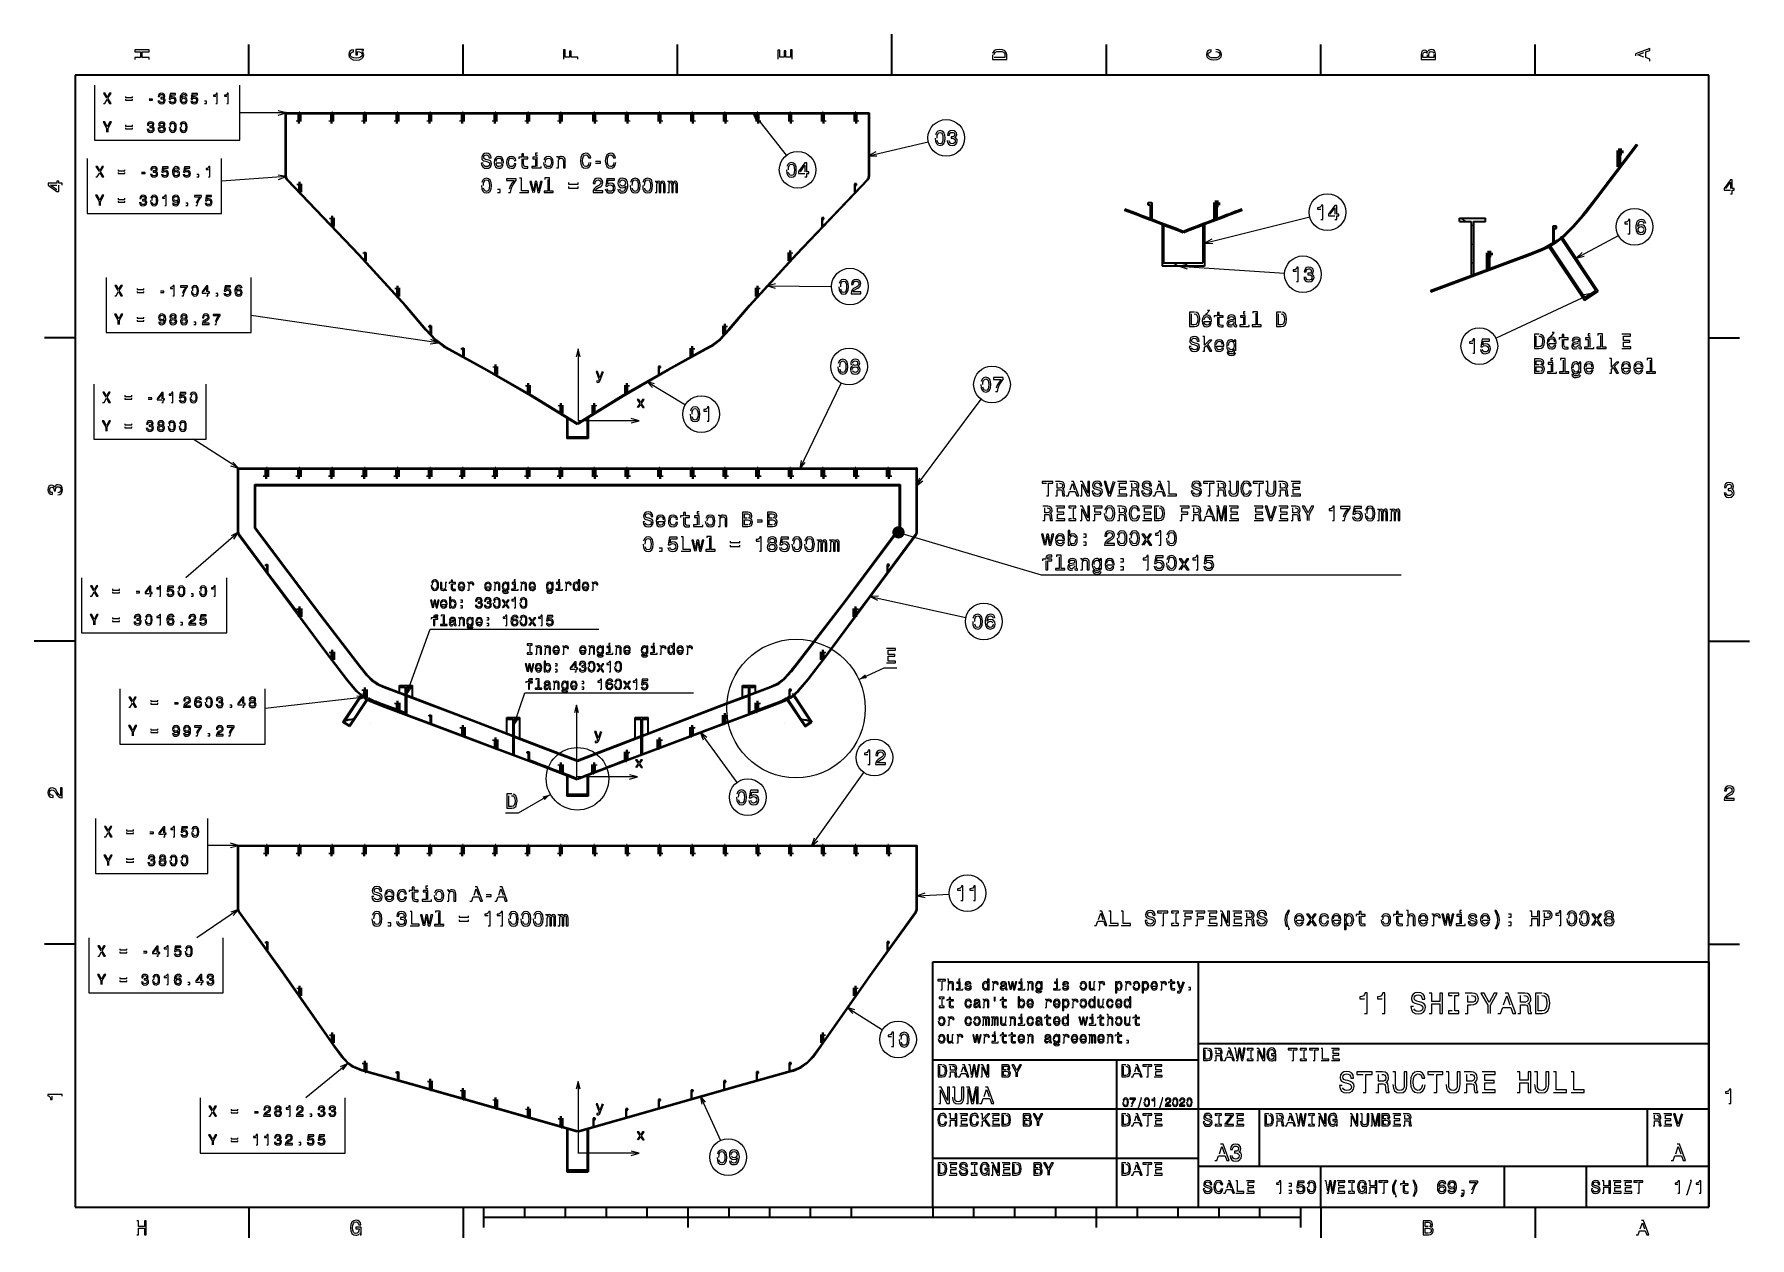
# Model space of a CAD drawing. Extents: x 0 to 179, y 1 to 126.
import ezdxf

# ---------------------------------------------------------------- set-up
doc = ezdxf.new("R2010")
doc.units = 0
doc.linetypes.add('DASHDOT', pattern=[18.5, 12, -3, 0.5, -3])

msp = doc.modelspace()

# ---------------------------------------------------------------- linework, layer by layer
at = {"color": 7, "lineweight": 35, "ltscale": 0.1875}
for points in [[(22.32, 122.02), (22.32, 125.21)], [(44.64, 122.02), (44.64, 125.21)], [(66.96, 122.02), (66.96, 125.21)], [(111.6, 122.02), (111.6, 125.21)], [(133.92, 122.02), (133.92, 125.21)], [(156.24, 122.02), (156.24, 125.21)], [(4.25, 94.68), (1.06, 94.68)], [(174.31, 94.68), (177.5, 94.68)], [(4.25, 31.59), (1.06, 31.59)], [(174.31, 31.59), (177.5, 31.59)], [(22.32, 4.25), (22.32, 1.06)], [(44.64, 4.25), (44.64, 1.06)], [(133.92, 4.25), (133.92, 1.06)], [(156.24, 4.25), (156.24, 1.06)]]:
    msp.add_lwpolyline(points, dxfattribs=at)
at = {"color": 7, "lineweight": 35, "ltscale": 0.25}
for points in [[(89.28, 122.02), (89.28, 126.27)], [(117.39, 106.4), (117.39, 102.14)], [(121.82, 106.4), (121.82, 102.14)], [(4.25, 63.13), (0, 63.13)], [(174.31, 63.13), (178.56, 63.13)], [(133.92, 4.25), (133.92, 8.5)], [(153.05, 4.25), (153.05, 8.5)], [(161.56, 4.25), (161.56, 8.5)]]:
    msp.add_lwpolyline(points, dxfattribs=at)
at = {"color": 7, "lineweight": 13}
for points in [[(11.94, 123.65), (11.94, 123.85), (11.24, 123.85), (11.24, 124.44), (11.94, 124.44), (11.94, 124.64), (10.45, 124.64), (10.45, 124.44), (11.06, 124.44), (11.06, 123.85), (10.45, 123.85), (10.45, 123.65)], [(34.06, 124.54), (34.26, 124.57), (34.26, 124.68), (33.46, 124.68), (33.46, 124.14), (33.64, 124.14), (33.64, 124.47), (33.65, 124.47), (33.85, 124.45), (33.99, 124.38), (34.09, 124.27), (34.12, 124.14), (34.08, 124), (33.96, 123.88), (33.77, 123.81), (33.51, 123.78), (33.25, 123.81), (33.06, 123.88), (32.94, 124), (32.9, 124.15), (32.92, 124.26), (32.98, 124.35), (33.09, 124.41), (33.22, 124.45), (33.22, 124.66), (33.01, 124.61), (32.86, 124.5), (32.77, 124.35), (32.73, 124.17), (32.78, 123.92), (32.94, 123.74), (33.19, 123.62), (33.52, 123.58), (33.85, 123.62), (34.09, 123.74), (34.25, 123.91), (34.3, 124.13), (34.28, 124.25), (34.24, 124.36), (34.17, 124.46)], [(56.58, 123.7), (56.58, 123.9), (55.9, 123.9), (55.9, 124.53), (55.72, 124.53), (55.72, 123.9), (55.27, 123.9), (55.27, 124.67), (55.09, 124.67), (55.09, 123.7)], [(78.9, 123.69), (78.9, 124.64), (78.72, 124.64), (78.72, 123.89), (78.22, 123.89), (78.22, 124.56), (78.04, 124.56), (78.04, 123.89), (77.59, 123.89), (77.59, 124.62), (77.41, 124.62), (77.41, 123.69)], [(99.73, 124.14), (99.73, 123.65), (101.22, 123.65), (101.22, 124.14), (101.17, 124.38), (101.03, 124.55), (100.8, 124.66), (100.48, 124.7), (100.15, 124.66), (100.02, 124.62), (99.92, 124.56), (99.78, 124.38), (99.75, 124.27)], [(99.91, 124.13), (99.94, 124.29), (100.04, 124.4), (100.22, 124.47), (100.48, 124.49), (100.73, 124.47), (100.9, 124.4), (101.01, 124.29), (101.04, 124.13), (101.04, 123.85), (99.91, 123.85)], [(122.99, 124.49), (123.17, 124.45), (123.3, 124.38), (123.38, 124.28), (123.4, 124.16), (123.36, 124.02), (123.25, 123.91), (123.06, 123.84), (122.8, 123.82), (122.54, 123.84), (122.35, 123.91), (122.23, 124.02), (122.19, 124.16), (122.21, 124.27), (122.27, 124.35), (122.37, 124.42), (122.5, 124.47), (122.5, 124.67), (122.3, 124.61), (122.14, 124.5), (122.05, 124.35), (122.01, 124.16), (122.07, 123.94), (122.22, 123.76), (122.46, 123.65), (122.8, 123.61), (123.13, 123.65), (123.38, 123.76), (123.53, 123.94), (123.58, 124.16), (123.54, 124.36), (123.43, 124.52), (123.24, 124.64), (122.99, 124.7)], [(145.06, 124.41), (144.93, 124.56), (144.85, 124.6), (144.75, 124.61), (144.59, 124.59), (144.47, 124.5), (144.4, 124.37), (144.37, 124.18), (144.37, 123.65), (145.86, 123.65), (145.86, 124.21), (145.83, 124.41), (145.74, 124.56), (145.6, 124.65), (145.42, 124.68), (145.29, 124.66), (145.18, 124.61), (145.11, 124.53)], [(144.99, 124.14), (144.99, 123.85), (144.55, 123.85), (144.55, 124.15), (144.57, 124.27), (144.6, 124.35), (144.67, 124.4), (144.77, 124.42), (144.87, 124.4), (144.94, 124.35), (144.98, 124.26)], [(145.68, 124.18), (145.68, 123.85), (145.17, 123.85), (145.17, 124.17), (145.19, 124.3), (145.23, 124.4), (145.31, 124.46), (145.42, 124.47), (145.54, 124.46), (145.62, 124.4), (145.67, 124.31)], [(168.18, 123.49), (168.18, 123.69), (167.75, 123.85), (167.75, 124.44), (168.18, 124.6), (168.18, 124.8), (166.69, 124.25), (166.69, 124.03)], [(167.56, 123.91), (166.91, 124.14), (167.56, 124.37)], [(2.91, 110.57), (2.91, 110.77), (2.54, 110.77), (2.54, 110.98), (2.36, 110.98), (2.36, 110.77), (1.45, 110.77), (1.45, 110.57), (2.35, 109.92), (2.54, 109.92), (2.54, 110.57)], [(176.56, 109.67), (176.75, 109.67), (176.75, 110.04), (176.96, 110.04), (176.96, 110.22), (176.75, 110.22), (176.75, 111.13), (176.55, 111.13), (175.9, 110.23), (175.9, 110.04), (176.56, 110.04)], [(176.08, 110.22), (176.56, 110.88), (176.56, 110.22)], [(2.36, 110.1), (1.7, 110.57), (2.36, 110.57)], [(2.44, 78.37), (2.45, 78.37), (2.66, 78.4), (2.81, 78.5), (2.91, 78.66), (2.95, 78.87), (2.91, 79.09), (2.82, 79.26), (2.67, 79.37), (2.47, 79.41), (2.35, 79.39), (2.24, 79.34), (2.17, 79.27), (2.11, 79.16), (1.99, 79.3), (1.81, 79.35), (1.64, 79.32), (1.51, 79.23), (1.43, 79.08), (1.41, 78.87), (1.44, 78.68), (1.54, 78.53), (1.69, 78.43), (1.88, 78.4), (1.9, 78.4), (1.9, 78.59), (1.76, 78.61), (1.66, 78.67), (1.6, 78.76), (1.58, 78.88), (1.6, 78.99), (1.64, 79.08), (1.72, 79.12), (1.82, 79.14), (1.92, 79.12), (1.99, 79.07), (2.03, 78.98), (2.05, 78.86), (2.05, 78.78), (2.21, 78.78), (2.21, 78.88), (2.23, 79.02), (2.28, 79.12), (2.36, 79.18), (2.47, 79.2), (2.6, 79.18), (2.69, 79.11), (2.75, 79.02), (2.77, 78.88), (2.75, 78.75), (2.68, 78.65), (2.58, 78.59), (2.44, 78.56)], [(175.9, 78.6), (175.9, 78.58), (175.93, 78.38), (176.03, 78.22), (176.19, 78.12), (176.4, 78.09), (176.62, 78.12), (176.79, 78.22), (176.9, 78.37), (176.94, 78.56), (176.92, 78.69), (176.87, 78.79), (176.8, 78.87), (176.69, 78.93), (176.83, 79.04), (176.88, 79.23), (176.85, 79.39), (176.76, 79.52), (176.61, 79.6), (176.4, 79.63), (176.21, 79.59), (176.06, 79.5), (175.96, 79.35), (175.93, 79.15), (175.93, 79.13), (176.12, 79.13), (176.14, 79.27), (176.2, 79.37), (176.29, 79.43), (176.41, 79.45), (176.52, 79.43), (176.6, 79.39), (176.65, 79.32), (176.67, 79.22), (176.65, 79.11), (176.6, 79.04), (176.51, 79), (176.39, 78.99), (176.31, 78.99), (176.31, 78.82), (176.41, 78.82), (176.55, 78.8), (176.65, 78.75), (176.71, 78.67), (176.73, 78.56), (176.71, 78.44), (176.64, 78.34), (176.54, 78.29), (176.41, 78.27), (176.28, 78.29), (176.18, 78.35), (176.12, 78.45), (176.09, 78.6)], [(21.25, 74.46), (21.25, 74.46), (21.25, 74.46), (21.25, 74.46), (21.25, 74.46), (21.25, 74.46), (21.25, 74.46)], [(91.83, 74.46), (91.83, 74.46), (91.83, 74.46), (91.83, 74.46), (91.83, 74.46), (91.83, 74.46), (91.83, 74.46)], [(2.91, 46.84), (2.91, 47.86), (2.72, 47.86), (2.72, 47.05), (2.62, 47.1), (2.54, 47.18), (2.38, 47.41), (2.32, 47.54), (2.23, 47.68), (2.12, 47.78), (1.99, 47.84), (1.85, 47.86), (1.67, 47.82), (1.53, 47.72), (1.44, 47.57), (1.41, 47.37), (1.44, 47.16), (1.54, 47.01), (1.7, 46.91), (1.92, 46.87), (1.95, 46.87), (1.95, 47.07), (1.93, 47.07), (1.78, 47.09), (1.68, 47.15), (1.61, 47.24), (1.58, 47.36), (1.61, 47.48), (1.66, 47.58), (1.74, 47.64), (1.85, 47.66), (1.95, 47.64), (2.03, 47.6), (2.1, 47.53), (2.17, 47.44), (2.24, 47.31), (2.37, 47.1), (2.51, 46.95), (2.68, 46.87), (2.9, 46.84)], [(175.91, 46.58), (176.94, 46.58), (176.94, 46.77), (176.13, 46.77), (176.17, 46.87), (176.25, 46.95), (176.49, 47.1), (176.62, 47.17), (176.76, 47.26), (176.86, 47.37), (176.92, 47.49), (176.94, 47.64), (176.9, 47.82), (176.8, 47.96), (176.65, 48.05), (176.45, 48.08), (176.24, 48.04), (176.08, 47.94), (175.98, 47.78), (175.95, 47.57), (175.95, 47.54), (176.14, 47.54), (176.14, 47.56), (176.16, 47.7), (176.22, 47.81), (176.31, 47.88), (176.44, 47.9), (176.56, 47.88), (176.65, 47.83), (176.71, 47.74), (176.73, 47.64), (176.72, 47.54), (176.68, 47.46), (176.61, 47.38), (176.51, 47.32), (176.39, 47.25), (176.18, 47.12), (176.03, 46.98), (175.94, 46.81), (175.91, 46.59)], [(94.37, 26.86), (94.51, 26.86), (94.51, 27.79), (94.84, 27.79), (94.84, 27.92), (94.05, 27.92), (94.05, 27.79), (94.37, 27.79)], [(95.05, 26.86), (95.18, 26.86), (95.18, 27.33), (95.2, 27.44), (95.24, 27.52), (95.31, 27.57), (95.4, 27.59), (95.48, 27.57), (95.52, 27.53), (95.54, 27.46), (95.55, 27.37), (95.55, 26.86), (95.69, 26.86), (95.69, 27.4), (95.68, 27.51), (95.65, 27.6), (95.56, 27.68), (95.42, 27.71), (95.35, 27.7), (95.28, 27.67), (95.22, 27.62), (95.18, 27.56), (95.18, 27.96), (95.05, 27.96)], [(96.38, 26.97), (96.38, 27.65), (96.04, 27.65), (96.04, 27.54), (96.25, 27.54), (96.25, 26.97), (95.97, 26.97), (95.97, 26.86), (96.66, 26.86), (96.66, 26.97)], [(96.39, 27.96), (96.24, 27.96), (96.24, 27.8), (96.39, 27.8)], [(97.29, 27.34), (97.16, 27.37), (97.07, 27.4), (97.04, 27.47), (97.05, 27.52), (97.08, 27.56), (97.13, 27.58), (97.2, 27.59), (97.28, 27.58), (97.33, 27.56), (97.37, 27.52), (97.39, 27.46), (97.52, 27.46), (97.52, 27.46), (97.49, 27.56), (97.43, 27.64), (97.33, 27.69), (97.2, 27.71), (97.07, 27.69), (96.98, 27.64), (96.92, 27.56), (96.9, 27.47), (96.91, 27.38), (96.96, 27.31), (97.03, 27.27), (97.13, 27.23), (97.28, 27.2), (97.37, 27.16), (97.4, 27.13), (97.41, 27.08), (97.39, 27.03), (97.36, 26.98), (97.3, 26.96), (97.22, 26.95), (97.13, 26.96), (97.07, 26.99), (97.03, 27.04), (97.01, 27.11), (96.88, 27.11), (96.9, 26.99), (96.97, 26.9), (97.07, 26.85), (97.2, 26.83), (97.35, 26.85), (97.45, 26.9), (97.52, 26.99), (97.54, 27.1), (97.52, 27.19), (97.48, 27.26), (97.4, 27.3)], [(99.24, 26.98), (99.24, 26.86), (99.38, 26.86), (99.38, 27.96), (99.24, 27.96), (99.24, 27.55), (99.14, 27.67), (99.08, 27.7), (99.01, 27.71), (98.88, 27.68), (98.77, 27.59), (98.71, 27.45), (98.69, 27.27), (98.71, 27.08), (98.77, 26.94), (98.88, 26.86), (99.01, 26.83), (99.08, 26.84), (99.14, 26.87)], [(99.03, 27.59), (99.12, 27.57), (99.18, 27.51), (99.22, 27.41), (99.24, 27.27), (99.22, 27.13), (99.18, 27.03), (99.12, 26.97), (99.03, 26.95), (98.94, 26.97), (98.88, 27.03), (98.84, 27.13), (98.82, 27.27), (98.84, 27.4), (98.88, 27.5), (98.94, 27.57)], [(99.71, 26.86), (99.84, 26.86), (99.84, 27.33), (99.86, 27.44), (99.9, 27.52), (99.97, 27.57), (100.06, 27.59), (100.12, 27.58), (100.17, 27.55), (100.2, 27.49), (100.22, 27.42), (100.35, 27.42), (100.33, 27.55), (100.28, 27.64), (100.2, 27.69), (100.08, 27.71), (100.01, 27.7), (99.94, 27.67), (99.88, 27.61), (99.83, 27.54), (99.83, 27.68), (99.71, 27.68)], [(101.07, 26.96), (101.07, 26.96), (101.08, 26.91), (101.1, 26.87), (101.2, 26.84), (101.27, 26.85), (101.27, 26.96), (101.24, 26.95), (101.2, 26.97), (101.19, 27.03), (101.19, 27.46), (101.17, 27.57), (101.12, 27.65), (101.02, 27.69), (100.89, 27.71), (100.76, 27.69), (100.67, 27.64), (100.61, 27.56), (100.59, 27.45), (100.59, 27.44), (100.71, 27.44), (100.72, 27.5), (100.75, 27.55), (100.81, 27.58), (100.89, 27.59), (100.96, 27.58), (101.01, 27.56), (101.05, 27.52), (101.06, 27.46), (101.05, 27.4), (101.03, 27.37), (100.97, 27.35), (100.85, 27.34), (100.72, 27.31), (100.63, 27.26), (100.57, 27.19), (100.55, 27.07), (100.57, 26.97), (100.62, 26.9), (100.69, 26.85), (100.8, 26.83), (100.94, 26.86)], [(101.05, 27.14), (101.03, 27.06), (100.99, 27), (100.91, 26.96), (100.82, 26.95), (100.76, 26.96), (100.72, 26.98), (100.7, 27.02), (100.69, 27.08), (100.69, 27.14), (100.72, 27.18), (100.82, 27.22), (100.94, 27.24), (101.05, 27.27)], [(101.7, 26.86), (101.82, 27.55), (101.94, 26.86), (102.07, 26.86), (102.27, 27.68), (102.14, 27.68), (102.01, 26.98), (101.88, 27.68), (101.75, 27.68), (101.63, 26.98), (101.49, 27.68), (101.37, 27.68), (101.57, 26.86)], [(102.84, 26.97), (102.84, 27.65), (102.49, 27.65), (102.49, 27.54), (102.7, 27.54), (102.7, 26.97), (102.43, 26.97), (102.43, 26.86), (103.11, 26.86), (103.11, 26.97)], [(102.84, 27.96), (102.7, 27.96), (102.7, 27.8), (102.84, 27.8)], [(103.35, 26.86), (103.48, 26.86), (103.48, 27.33), (103.49, 27.44), (103.54, 27.52), (103.61, 27.57), (103.7, 27.59), (103.77, 27.57), (103.82, 27.53), (103.84, 27.46), (103.85, 27.37), (103.85, 26.86), (103.98, 26.86), (103.98, 27.4), (103.98, 27.51), (103.95, 27.6), (103.86, 27.68), (103.72, 27.71), (103.64, 27.7), (103.58, 27.67), (103.52, 27.62), (103.47, 27.55), (103.47, 27.68), (103.35, 27.68)], [(104.91, 26.89), (104.91, 27.68), (104.78, 27.68), (104.78, 27.55), (104.67, 27.67), (104.61, 27.7), (104.54, 27.71), (104.41, 27.68), (104.31, 27.59), (104.24, 27.45), (104.22, 27.27), (104.24, 27.08), (104.31, 26.94), (104.41, 26.86), (104.54, 26.83), (104.61, 26.84), (104.67, 26.87), (104.78, 26.98), (104.78, 26.87), (104.77, 26.77), (104.73, 26.71), (104.67, 26.67), (104.57, 26.66), (104.49, 26.67), (104.43, 26.69), (104.39, 26.73), (104.38, 26.78), (104.25, 26.78), (104.25, 26.78), (104.27, 26.68), (104.33, 26.6), (104.43, 26.56), (104.56, 26.54), (104.72, 26.56), (104.83, 26.63), (104.89, 26.74)], [(104.36, 27.27), (104.37, 27.4), (104.41, 27.51), (104.48, 27.57), (104.56, 27.59), (104.65, 27.57), (104.72, 27.51), (104.76, 27.4), (104.78, 27.27), (104.76, 27.13), (104.72, 27.03), (104.65, 26.97), (104.56, 26.95), (104.48, 26.97), (104.41, 27.03), (104.37, 27.13)], [(106.52, 26.97), (106.52, 27.65), (106.18, 27.65), (106.18, 27.54), (106.39, 27.54), (106.39, 26.97), (106.11, 26.97), (106.11, 26.86), (106.8, 26.86), (106.8, 26.97)], [(106.53, 27.96), (106.39, 27.96), (106.39, 27.8), (106.53, 27.8)], [(107.44, 27.34), (107.31, 27.37), (107.21, 27.4), (107.18, 27.47), (107.19, 27.52), (107.22, 27.56), (107.27, 27.58), (107.35, 27.59), (107.42, 27.58), (107.47, 27.56), (107.51, 27.52), (107.53, 27.46), (107.66, 27.46), (107.66, 27.46), (107.64, 27.56), (107.57, 27.64), (107.47, 27.69), (107.35, 27.71), (107.22, 27.69), (107.12, 27.64), (107.06, 27.56), (107.04, 27.47), (107.06, 27.38), (107.1, 27.31), (107.17, 27.27), (107.27, 27.23), (107.42, 27.2), (107.51, 27.16), (107.54, 27.13), (107.55, 27.08), (107.53, 27.03), (107.5, 26.98), (107.44, 26.96), (107.36, 26.95), (107.27, 26.96), (107.21, 26.99), (107.17, 27.04), (107.15, 27.11), (107.02, 27.11), (107.05, 26.99), (107.11, 26.9), (107.21, 26.85), (107.35, 26.83), (107.49, 26.85), (107.6, 26.9), (107.66, 26.99), (107.68, 27.1), (107.67, 27.19), (107.62, 27.26), (107.54, 27.3)], [(108.84, 27.27), (108.86, 27.08), (108.93, 26.94), (109.04, 26.86), (109.19, 26.83), (109.34, 26.86), (109.45, 26.94), (109.53, 27.08), (109.55, 27.27), (109.53, 27.45), (109.45, 27.59), (109.34, 27.68), (109.19, 27.71), (109.04, 27.68), (108.93, 27.59), (108.86, 27.45)], [(108.98, 27.27), (108.99, 27.41), (109.03, 27.51), (109.1, 27.57), (109.19, 27.59), (109.29, 27.57), (109.36, 27.51), (109.4, 27.41), (109.41, 27.27), (109.4, 27.13), (109.36, 27.03), (109.29, 26.97), (109.19, 26.95), (109.1, 26.97), (109.03, 27.03), (108.99, 27.13)], [(110.43, 27.68), (110.3, 27.68), (110.3, 27.2), (110.28, 27.09), (110.24, 27.01), (110.17, 26.97), (110.08, 26.95), (110.01, 26.96), (109.96, 27), (109.94, 27.06), (109.93, 27.15), (109.93, 27.68), (109.79, 27.68), (109.79, 27.14), (109.8, 27.03), (109.83, 26.94), (109.92, 26.86), (110.06, 26.83), (110.14, 26.84), (110.2, 26.87), (110.26, 26.91), (110.3, 26.98), (110.3, 26.86), (110.43, 26.86)], [(110.77, 26.86), (110.91, 26.86), (110.91, 27.33), (110.92, 27.44), (110.96, 27.52), (111.03, 27.57), (111.12, 27.59), (111.19, 27.58), (111.24, 27.55), (111.27, 27.49), (111.28, 27.42), (111.42, 27.42), (111.4, 27.55), (111.35, 27.64), (111.26, 27.69), (111.15, 27.71), (111.07, 27.7), (111, 27.67), (110.94, 27.61), (110.89, 27.54), (110.89, 27.68), (110.77, 27.68)], [(112.69, 27.55), (112.69, 27.68), (112.56, 27.68), (112.56, 26.54), (112.69, 26.54), (112.69, 26.98), (112.74, 26.91), (112.79, 26.86), (112.93, 26.83), (113.06, 26.86), (113.16, 26.94), (113.22, 27.08), (113.25, 27.27), (113.22, 27.45), (113.16, 27.59), (113.06, 27.68), (112.93, 27.71), (112.85, 27.7), (112.79, 27.67), (112.74, 27.62)], [(112.91, 26.95), (112.82, 26.97), (112.75, 27.03), (112.71, 27.13), (112.69, 27.27), (112.71, 27.41), (112.75, 27.51), (112.82, 27.57), (112.91, 27.59), (112.99, 27.57), (113.05, 27.5), (113.1, 27.4), (113.11, 27.27), (113.1, 27.13), (113.05, 27.03), (112.99, 26.97)], [(113.54, 26.86), (113.67, 26.86), (113.67, 27.33), (113.69, 27.44), (113.73, 27.52), (113.8, 27.57), (113.89, 27.59), (113.95, 27.58), (114, 27.55), (114.03, 27.49), (114.04, 27.42), (114.18, 27.42), (114.16, 27.55), (114.11, 27.64), (114.03, 27.69), (113.91, 27.71), (113.84, 27.7), (113.77, 27.67), (113.71, 27.61), (113.66, 27.54), (113.66, 27.68), (113.54, 27.68)], [(114.37, 27.27), (114.39, 27.08), (114.46, 26.94), (114.58, 26.86), (114.73, 26.83), (114.88, 26.86), (114.99, 26.94), (115.06, 27.08), (115.08, 27.27), (115.06, 27.45), (114.99, 27.59), (114.88, 27.68), (114.73, 27.71), (114.58, 27.68), (114.46, 27.59), (114.39, 27.45)], [(114.51, 27.27), (114.52, 27.41), (114.56, 27.51), (114.63, 27.57), (114.73, 27.59), (114.82, 27.57), (114.89, 27.51), (114.93, 27.41), (114.95, 27.27), (114.93, 27.13), (114.89, 27.03), (114.82, 26.97), (114.73, 26.95), (114.63, 26.97), (114.56, 27.03), (114.52, 27.13)], [(115.46, 27.55), (115.46, 27.68), (115.32, 27.68), (115.32, 26.54), (115.46, 26.54), (115.46, 26.98), (115.51, 26.91), (115.56, 26.86), (115.69, 26.83), (115.82, 26.86), (115.92, 26.94), (115.99, 27.08), (116.01, 27.27), (115.99, 27.45), (115.92, 27.59), (115.82, 27.68), (115.69, 27.71), (115.62, 27.7), (115.56, 27.67), (115.5, 27.62)], [(115.67, 26.95), (115.58, 26.97), (115.52, 27.03), (115.47, 27.13), (115.46, 27.27), (115.47, 27.41), (115.52, 27.51), (115.58, 27.57), (115.67, 27.59), (115.75, 27.57), (115.82, 27.5), (115.86, 27.4), (115.88, 27.27), (115.86, 27.13), (115.82, 27.03), (115.75, 26.97)], [(116.37, 27.23), (116.91, 27.23), (116.91, 27.29), (116.89, 27.47), (116.82, 27.6), (116.71, 27.68), (116.57, 27.71), (116.43, 27.68), (116.32, 27.59), (116.25, 27.45), (116.23, 27.27), (116.25, 27.08), (116.32, 26.94), (116.43, 26.86), (116.57, 26.83), (116.69, 26.85), (116.78, 26.9), (116.86, 26.98), (116.9, 27.09), (116.76, 27.09), (116.74, 27.03), (116.7, 26.99), (116.58, 26.95), (116.5, 26.97), (116.43, 27.02), (116.39, 27.11), (116.37, 27.22)], [(116.37, 27.34), (116.39, 27.45), (116.43, 27.53), (116.49, 27.57), (116.58, 27.59), (116.66, 27.57), (116.72, 27.53), (116.76, 27.45), (116.77, 27.34)], [(117.23, 26.86), (117.36, 26.86), (117.36, 27.33), (117.37, 27.44), (117.42, 27.52), (117.48, 27.57), (117.57, 27.59), (117.64, 27.58), (117.69, 27.55), (117.72, 27.49), (117.73, 27.42), (117.87, 27.42), (117.85, 27.55), (117.8, 27.64), (117.72, 27.69), (117.6, 27.71), (117.52, 27.7), (117.46, 27.67), (117.4, 27.61), (117.35, 27.54), (117.35, 27.68), (117.23, 27.68)], [(118.28, 27.54), (118.28, 27.12), (118.29, 26.99), (118.33, 26.9), (118.42, 26.85), (118.56, 26.83), (118.72, 26.84), (118.72, 26.95), (118.6, 26.94), (118.5, 26.95), (118.44, 26.99), (118.42, 27.06), (118.41, 27.15), (118.41, 27.54), (118.72, 27.54), (118.72, 27.65), (118.41, 27.65), (118.41, 27.89), (118.28, 27.89), (118.28, 27.65), (118.05, 27.65), (118.05, 27.54)], [(119.57, 27.68), (119.34, 27), (119.11, 27.68), (118.96, 27.68), (119.27, 26.81), (119.24, 26.73), (119.2, 26.68), (119.13, 26.67), (119, 26.68), (119, 26.55), (119.13, 26.54), (119.23, 26.55), (119.29, 26.59), (119.34, 26.65), (119.38, 26.75), (119.72, 27.68)], [(120.15, 26.86), (120.36, 26.86), (120.36, 27.08), (120.15, 27.08)], [(94.37, 25.15), (94.18, 25.15), (94.18, 25.02), (94.71, 25.02), (94.71, 25.15), (94.51, 25.15), (94.51, 25.95), (94.71, 25.95), (94.71, 26.08), (94.18, 26.08), (94.18, 25.95), (94.37, 25.95)], [(95.23, 25.7), (95.23, 25.29), (95.24, 25.15), (95.28, 25.06), (95.37, 25.01), (95.51, 24.99), (95.67, 25), (95.67, 25.12), (95.55, 25.11), (95.45, 25.12), (95.39, 25.16), (95.37, 25.22), (95.36, 25.31), (95.36, 25.7), (95.67, 25.7), (95.67, 25.82), (95.36, 25.82), (95.36, 26.06), (95.23, 26.06), (95.23, 25.82), (95, 25.82), (95, 25.7)], [(97.42, 25.57), (97.55, 25.57), (97.52, 25.69), (97.46, 25.79), (97.35, 25.85), (97.22, 25.87), (97.07, 25.84), (96.96, 25.76), (96.89, 25.62), (96.87, 25.43), (96.89, 25.24), (96.96, 25.11), (97.07, 25.02), (97.22, 24.99), (97.35, 25.01), (97.45, 25.08), (97.52, 25.18), (97.55, 25.31), (97.42, 25.31), (97.4, 25.23), (97.36, 25.16), (97.29, 25.12), (97.22, 25.11), (97.13, 25.13), (97.06, 25.19), (97.02, 25.29), (97, 25.43), (97.02, 25.57), (97.06, 25.67), (97.13, 25.73), (97.22, 25.75), (97.3, 25.74), (97.36, 25.7), (97.4, 25.65)], [(98.3, 25.13), (98.3, 25.12), (98.31, 25.07), (98.33, 25.03), (98.43, 25), (98.5, 25.02), (98.5, 25.12), (98.47, 25.12), (98.43, 25.14), (98.42, 25.2), (98.42, 25.62), (98.4, 25.73), (98.35, 25.81), (98.26, 25.85), (98.12, 25.87), (98, 25.85), (97.9, 25.8), (97.84, 25.72), (97.82, 25.61), (97.82, 25.6), (97.94, 25.6), (97.95, 25.67), (97.99, 25.71), (98.04, 25.74), (98.12, 25.75), (98.2, 25.74), (98.25, 25.72), (98.28, 25.68), (98.29, 25.63), (98.29, 25.56), (98.26, 25.53), (98.2, 25.51), (98.08, 25.5), (97.95, 25.48), (97.86, 25.43), (97.8, 25.35), (97.79, 25.24), (97.8, 25.14), (97.85, 25.06), (97.93, 25.01), (98.03, 25), (98.18, 25.03)], [(98.29, 25.31), (98.27, 25.23), (98.22, 25.17), (98.15, 25.13), (98.06, 25.11), (98, 25.12), (97.96, 25.15), (97.93, 25.19), (97.92, 25.25), (97.93, 25.3), (97.95, 25.34), (98.05, 25.38), (98.18, 25.4), (98.29, 25.44)], [(98.74, 25.02), (98.87, 25.02), (98.87, 25.49), (98.88, 25.6), (98.93, 25.68), (99, 25.73), (99.09, 25.75), (99.16, 25.74), (99.21, 25.69), (99.23, 25.63), (99.24, 25.53), (99.24, 25.02), (99.37, 25.02), (99.37, 25.56), (99.37, 25.67), (99.34, 25.76), (99.25, 25.84), (99.11, 25.87), (99.03, 25.86), (98.97, 25.83), (98.91, 25.78), (98.86, 25.72), (98.86, 25.84), (98.74, 25.84)], [(99.92, 26.12), (99.92, 25.7), (100.03, 25.7), (100.03, 26.12)], [(100.76, 25.7), (100.76, 25.29), (100.77, 25.15), (100.81, 25.06), (100.9, 25.01), (101.04, 24.99), (101.2, 25), (101.2, 25.12), (101.09, 25.11), (100.98, 25.12), (100.92, 25.16), (100.9, 25.22), (100.9, 25.31), (100.9, 25.7), (101.2, 25.7), (101.2, 25.82), (100.9, 25.82), (100.9, 26.06), (100.76, 26.06), (100.76, 25.82), (100.53, 25.82), (100.53, 25.7)], [(102.55, 25.15), (102.65, 25.03), (102.79, 24.99), (102.92, 25.02), (103.02, 25.11), (103.08, 25.25), (103.11, 25.43), (103.08, 25.62), (103.02, 25.76), (102.92, 25.84), (102.79, 25.87), (102.65, 25.83), (102.6, 25.78), (102.55, 25.72), (102.55, 26.12), (102.42, 26.12), (102.42, 25.02), (102.55, 25.02)], [(102.97, 25.43), (102.95, 25.29), (102.91, 25.19), (102.85, 25.13), (102.76, 25.11), (102.67, 25.13), (102.61, 25.19), (102.57, 25.29), (102.55, 25.43), (102.57, 25.57), (102.61, 25.67), (102.67, 25.73), (102.76, 25.75), (102.85, 25.73), (102.91, 25.67), (102.95, 25.57)], [(103.46, 25.39), (104, 25.39), (104, 25.46), (103.98, 25.63), (103.91, 25.76), (103.81, 25.84), (103.66, 25.87), (103.52, 25.84), (103.42, 25.76), (103.35, 25.62), (103.32, 25.43), (103.35, 25.24), (103.41, 25.11), (103.52, 25.02), (103.66, 24.99), (103.78, 25.01), (103.88, 25.06), (103.95, 25.15), (103.99, 25.26), (103.86, 25.26), (103.83, 25.19), (103.79, 25.15), (103.67, 25.11), (103.59, 25.13), (103.52, 25.18), (103.48, 25.27), (103.46, 25.39)], [(103.46, 25.51), (103.48, 25.61), (103.52, 25.69), (103.58, 25.74), (103.67, 25.75), (103.75, 25.74), (103.81, 25.69), (103.85, 25.61), (103.86, 25.51)], [(105.24, 25.02), (105.37, 25.02), (105.37, 25.49), (105.39, 25.6), (105.43, 25.68), (105.5, 25.73), (105.59, 25.75), (105.66, 25.74), (105.71, 25.71), (105.74, 25.66), (105.75, 25.59), (105.88, 25.59), (105.87, 25.71), (105.81, 25.8), (105.73, 25.85), (105.62, 25.87), (105.54, 25.86), (105.47, 25.83), (105.41, 25.78), (105.36, 25.71), (105.36, 25.84), (105.24, 25.84)], [(106.23, 25.39), (106.77, 25.39), (106.77, 25.46), (106.75, 25.63), (106.68, 25.76), (106.57, 25.84), (106.43, 25.87), (106.29, 25.84), (106.18, 25.76), (106.11, 25.62), (106.09, 25.43), (106.11, 25.24), (106.18, 25.11), (106.29, 25.02), (106.42, 24.99), (106.54, 25.01), (106.64, 25.06), (106.71, 25.15), (106.75, 25.26), (106.62, 25.26), (106.59, 25.19), (106.55, 25.15), (106.44, 25.11), (106.35, 25.13), (106.29, 25.18), (106.24, 25.27), (106.23, 25.39)], [(106.23, 25.51), (106.25, 25.61), (106.29, 25.69), (106.35, 25.74), (106.43, 25.75), (106.51, 25.74), (106.58, 25.69), (106.62, 25.61), (106.63, 25.51)], [(107.16, 25.72), (107.16, 25.84), (107.03, 25.84), (107.03, 24.7), (107.16, 24.7), (107.16, 25.15), (107.21, 25.07), (107.26, 25.03), (107.4, 24.99), (107.53, 25.02), (107.63, 25.11), (107.69, 25.25), (107.72, 25.43), (107.69, 25.62), (107.63, 25.76), (107.53, 25.84), (107.4, 25.87), (107.32, 25.86), (107.26, 25.83), (107.21, 25.78)], [(107.37, 25.11), (107.28, 25.13), (107.22, 25.19), (107.18, 25.29), (107.16, 25.43), (107.18, 25.57), (107.22, 25.67), (107.28, 25.73), (107.37, 25.75), (107.46, 25.73), (107.52, 25.67), (107.56, 25.57), (107.58, 25.43), (107.56, 25.29), (107.52, 25.19), (107.46, 25.13)], [(108.01, 25.02), (108.14, 25.02), (108.14, 25.49), (108.15, 25.6), (108.2, 25.68), (108.26, 25.73), (108.35, 25.75), (108.42, 25.74), (108.47, 25.71), (108.5, 25.66), (108.51, 25.59), (108.65, 25.59), (108.63, 25.71), (108.58, 25.8), (108.5, 25.85), (108.38, 25.87), (108.3, 25.86), (108.24, 25.83), (108.18, 25.78), (108.13, 25.71), (108.13, 25.84), (108.01, 25.84)], [(108.84, 25.43), (108.86, 25.24), (108.93, 25.11), (109.04, 25.02), (109.19, 24.99), (109.34, 25.02), (109.45, 25.1), (109.53, 25.24), (109.55, 25.43), (109.53, 25.62), (109.45, 25.76), (109.34, 25.84), (109.19, 25.87), (109.04, 25.84), (108.93, 25.76), (108.86, 25.62)], [(108.98, 25.43), (108.99, 25.57), (109.03, 25.67), (109.1, 25.73), (109.19, 25.75), (109.29, 25.73), (109.36, 25.67), (109.4, 25.57), (109.41, 25.43), (109.4, 25.29), (109.36, 25.19), (109.29, 25.13), (109.19, 25.11), (109.1, 25.13), (109.03, 25.19), (108.99, 25.29)], [(110.3, 25.15), (110.3, 25.02), (110.44, 25.02), (110.44, 26.12), (110.31, 26.12), (110.31, 25.72), (110.2, 25.83), (110.14, 25.86), (110.07, 25.87), (109.94, 25.84), (109.84, 25.76), (109.77, 25.62), (109.75, 25.43), (109.77, 25.25), (109.84, 25.11), (109.94, 25.02), (110.07, 24.99), (110.14, 25), (110.21, 25.03)], [(110.09, 25.75), (110.18, 25.73), (110.25, 25.67), (110.29, 25.57), (110.3, 25.43), (110.29, 25.29), (110.25, 25.19), (110.18, 25.13), (110.09, 25.11), (110.01, 25.13), (109.94, 25.19), (109.9, 25.29), (109.89, 25.43), (109.9, 25.57), (109.94, 25.67), (110.01, 25.73)], [(111.36, 25.84), (111.22, 25.84), (111.22, 25.37), (111.21, 25.26), (111.16, 25.18), (111.09, 25.13), (111, 25.11), (110.93, 25.13), (110.88, 25.16), (110.86, 25.23), (110.85, 25.31), (110.85, 25.84), (110.72, 25.84), (110.72, 25.3), (110.72, 25.19), (110.75, 25.1), (110.84, 25.02), (110.98, 24.99), (111.06, 25), (111.12, 25.03), (111.18, 25.08), (111.23, 25.15), (111.23, 25.02), (111.36, 25.02)], [(112.17, 25.57), (112.3, 25.57), (112.27, 25.69), (112.21, 25.79), (112.1, 25.85), (111.97, 25.87), (111.82, 25.84), (111.71, 25.76), (111.64, 25.62), (111.62, 25.43), (111.64, 25.24), (111.71, 25.11), (111.82, 25.02), (111.97, 24.99), (112.1, 25.01), (112.2, 25.08), (112.27, 25.18), (112.3, 25.31), (112.17, 25.31), (112.15, 25.23), (112.11, 25.16), (112.05, 25.12), (111.97, 25.11), (111.88, 25.13), (111.81, 25.19), (111.77, 25.29), (111.76, 25.43), (111.77, 25.57), (111.81, 25.67), (111.88, 25.73), (111.97, 25.75), (112.05, 25.74), (112.11, 25.7), (112.15, 25.65)], [(112.68, 25.39), (113.22, 25.39), (113.22, 25.46), (113.2, 25.63), (113.13, 25.76), (113.02, 25.84), (112.88, 25.87), (112.74, 25.84), (112.64, 25.76), (112.57, 25.62), (112.54, 25.43), (112.57, 25.24), (112.63, 25.11), (112.74, 25.02), (112.88, 24.99), (113, 25.01), (113.1, 25.06), (113.17, 25.15), (113.21, 25.26), (113.08, 25.26), (113.05, 25.19), (113.01, 25.15), (112.89, 25.11), (112.81, 25.13), (112.74, 25.18), (112.7, 25.27), (112.68, 25.39)], [(112.68, 25.51), (112.7, 25.61), (112.74, 25.69), (112.8, 25.74), (112.89, 25.75), (112.97, 25.74), (113.03, 25.69), (113.07, 25.61), (113.08, 25.51)], [(113.99, 25.15), (113.99, 25.02), (114.13, 25.02), (114.13, 26.12), (113.99, 26.12), (113.99, 25.72), (113.89, 25.83), (113.83, 25.86), (113.76, 25.87), (113.63, 25.84), (113.53, 25.76), (113.46, 25.62), (113.44, 25.43), (113.46, 25.25), (113.53, 25.11), (113.63, 25.02), (113.76, 24.99), (113.83, 25), (113.89, 25.03)], [(113.78, 25.75), (113.87, 25.73), (113.94, 25.67), (113.98, 25.57), (113.99, 25.43), (113.98, 25.29), (113.94, 25.19), (113.87, 25.13), (113.78, 25.11), (113.7, 25.13), (113.63, 25.19), (113.59, 25.29), (113.57, 25.43), (113.59, 25.57), (113.63, 25.67), (113.7, 25.73)], [(138.47, 24.4), (138.74, 24.4), (138.74, 26.54), (138.54, 26.54), (138.48, 26.35), (138.37, 26.22), (138.2, 26.15), (137.97, 26.13), (137.97, 25.91), (138.47, 25.91)], [(140.31, 24.4), (140.59, 24.4), (140.59, 26.54), (140.38, 26.54), (140.32, 26.35), (140.21, 26.22), (140.05, 26.15), (139.81, 26.13), (139.81, 25.91), (140.31, 25.91)], [(143.57, 25.1), (143.29, 25.1), (143.35, 24.77), (143.5, 24.53), (143.74, 24.39), (144.06, 24.34), (144.37, 24.39), (144.61, 24.52), (144.76, 24.73), (144.81, 25.01), (144.77, 25.26), (144.64, 25.42), (144.43, 25.53), (144.15, 25.61), (143.91, 25.67), (143.76, 25.74), (143.67, 25.84), (143.64, 25.99), (143.67, 26.13), (143.75, 26.23), (143.87, 26.3), (144.04, 26.33), (144.21, 26.29), (144.35, 26.21), (144.43, 26.07), (144.48, 25.89), (144.76, 25.89), (144.76, 25.89), (144.71, 26.18), (144.56, 26.4), (144.34, 26.53), (144.03, 26.58), (143.75, 26.53), (143.54, 26.4), (143.4, 26.2), (143.35, 25.95), (143.39, 25.72), (143.51, 25.56), (143.69, 25.46), (143.94, 25.38), (144.19, 25.31), (144.38, 25.24), (144.49, 25.14), (144.53, 24.98), (144.5, 24.82), (144.4, 24.7), (144.26, 24.62), (144.07, 24.59), (143.86, 24.63), (143.7, 24.73), (143.6, 24.89)], [(145.19, 24.4), (145.47, 24.4), (145.47, 25.39), (146.32, 25.39), (146.32, 24.4), (146.6, 24.4), (146.6, 26.52), (146.32, 26.52), (146.32, 25.65), (145.47, 25.65), (145.47, 26.52), (145.19, 26.52)], [(147.6, 24.65), (147.21, 24.65), (147.21, 24.4), (148.27, 24.4), (148.27, 24.65), (147.88, 24.65), (147.88, 26.26), (148.27, 26.26), (148.27, 26.52), (147.21, 26.52), (147.21, 26.26), (147.6, 26.26)], [(148.94, 24.4), (149.22, 24.4), (149.22, 25.29), (149.53, 25.29), (149.85, 25.31), (150.1, 25.42), (150.26, 25.62), (150.32, 25.91), (150.27, 26.17), (150.15, 26.37), (149.95, 26.48), (149.67, 26.52), (148.94, 26.52)], [(149.6, 26.26), (149.78, 26.24), (149.91, 26.18), (149.99, 26.08), (150.02, 25.91), (149.99, 25.73), (149.91, 25.62), (149.77, 25.57), (149.57, 25.55), (149.22, 25.55), (149.22, 26.26)], [(151.59, 24.4), (151.59, 25.26), (152.29, 26.52), (151.97, 26.52), (151.44, 25.52), (150.91, 26.52), (150.57, 26.52), (151.3, 25.24), (151.3, 24.4)], [(152.34, 24.4), (152.62, 24.4), (152.85, 25.02), (153.69, 25.02), (153.92, 24.4), (154.21, 24.4), (153.43, 26.52), (153.12, 26.52)], [(152.94, 25.28), (153.27, 26.22), (153.6, 25.28)], [(154.43, 24.4), (154.72, 24.4), (154.72, 25.29), (155.01, 25.29), (155.22, 25.28), (155.36, 25.24), (155.43, 25.14), (155.46, 24.96), (155.48, 24.68), (155.5, 24.5), (155.53, 24.4), (155.85, 24.4), (155.85, 24.45), (155.78, 24.54), (155.76, 24.7), (155.74, 25.04), (155.69, 25.3), (155.62, 25.38), (155.5, 25.43), (155.63, 25.51), (155.71, 25.62), (155.77, 25.75), (155.79, 25.91), (155.74, 26.17), (155.62, 26.37), (155.42, 26.48), (155.14, 26.52), (154.43, 26.52)], [(155.06, 26.26), (155.25, 26.24), (155.38, 26.18), (155.47, 26.08), (155.49, 25.91), (155.46, 25.73), (155.38, 25.62), (155.24, 25.57), (155.05, 25.55), (154.72, 25.55), (154.72, 26.26)], [(156.96, 26.52), (156.25, 26.52), (156.25, 24.4), (156.96, 24.4), (157.29, 24.46), (157.54, 24.67), (157.69, 25), (157.75, 25.46), (157.7, 25.92), (157.64, 26.11), (157.55, 26.25), (157.3, 26.45), (157.14, 26.5)], [(156.94, 26.27), (157.17, 26.22), (157.33, 26.08), (157.42, 25.83), (157.45, 25.46), (157.42, 25.1), (157.32, 24.85), (157.16, 24.7), (156.94, 24.65), (156.53, 24.65), (156.53, 26.27)], [(94.09, 23.59), (94.11, 23.41), (94.18, 23.27), (94.29, 23.18), (94.44, 23.15), (94.59, 23.18), (94.7, 23.27), (94.77, 23.41), (94.8, 23.59), (94.77, 23.78), (94.7, 23.92), (94.59, 24), (94.44, 24.04), (94.29, 24), (94.18, 23.92), (94.11, 23.78)], [(94.22, 23.6), (94.24, 23.73), (94.28, 23.83), (94.35, 23.89), (94.44, 23.92), (94.53, 23.89), (94.6, 23.83), (94.65, 23.73), (94.66, 23.6), (94.65, 23.46), (94.6, 23.36), (94.53, 23.29), (94.44, 23.27), (94.35, 23.29), (94.28, 23.36), (94.24, 23.46)], [(95.1, 23.18), (95.23, 23.18), (95.23, 23.65), (95.25, 23.77), (95.29, 23.85), (95.36, 23.9), (95.45, 23.91), (95.51, 23.9), (95.56, 23.87), (95.59, 23.82), (95.61, 23.75), (95.74, 23.75), (95.72, 23.87), (95.67, 23.96), (95.59, 24.02), (95.47, 24.04), (95.4, 24.02), (95.33, 23.99), (95.27, 23.94), (95.22, 23.87), (95.22, 24.01), (95.1, 24.01)], [(97.42, 23.73), (97.55, 23.73), (97.52, 23.86), (97.46, 23.95), (97.35, 24.01), (97.22, 24.04), (97.07, 24), (96.96, 23.92), (96.89, 23.78), (96.87, 23.59), (96.89, 23.41), (96.96, 23.27), (97.07, 23.18), (97.22, 23.15), (97.35, 23.18), (97.45, 23.24), (97.52, 23.34), (97.55, 23.48), (97.42, 23.48), (97.4, 23.39), (97.36, 23.33), (97.29, 23.29), (97.22, 23.28), (97.13, 23.3), (97.06, 23.36), (97.02, 23.46), (97, 23.6), (97.02, 23.74), (97.06, 23.83), (97.13, 23.9), (97.22, 23.92), (97.3, 23.9), (97.36, 23.87), (97.4, 23.81)], [(97.77, 23.59), (97.8, 23.41), (97.87, 23.27), (97.98, 23.18), (98.13, 23.15), (98.28, 23.18), (98.39, 23.27), (98.46, 23.41), (98.49, 23.59), (98.46, 23.78), (98.39, 23.92), (98.28, 24), (98.13, 24.04), (97.98, 24), (97.87, 23.92), (97.8, 23.78)], [(97.91, 23.6), (97.93, 23.73), (97.97, 23.83), (98.04, 23.89), (98.13, 23.92), (98.22, 23.89), (98.29, 23.83), (98.33, 23.73), (98.35, 23.6), (98.33, 23.46), (98.29, 23.36), (98.22, 23.29), (98.13, 23.27), (98.04, 23.29), (97.97, 23.36), (97.93, 23.46)], [(98.68, 23.18), (98.81, 23.18), (98.81, 23.73), (98.81, 23.82), (98.84, 23.88), (98.87, 23.91), (98.92, 23.93), (98.95, 23.91), (98.98, 23.88), (98.99, 23.83), (99, 23.76), (99, 23.18), (99.11, 23.18), (99.11, 23.73), (99.12, 23.81), (99.14, 23.87), (99.18, 23.91), (99.23, 23.93), (99.26, 23.91), (99.29, 23.88), (99.3, 23.76), (99.3, 23.18), (99.43, 23.18), (99.43, 23.75), (99.42, 23.87), (99.39, 23.96), (99.35, 24.02), (99.27, 24.04), (99.17, 24), (99.1, 23.92), (99.04, 24), (98.95, 24.04), (98.86, 24), (98.8, 23.92), (98.8, 24.01), (98.68, 24.01)], [(99.6, 23.18), (99.73, 23.18), (99.73, 23.73), (99.74, 23.82), (99.76, 23.88), (99.79, 23.91), (99.84, 23.93), (99.88, 23.91), (99.9, 23.88), (99.91, 23.83), (99.92, 23.76), (99.92, 23.18), (100.03, 23.18), (100.03, 23.73), (100.04, 23.81), (100.07, 23.87), (100.1, 23.91), (100.15, 23.93), (100.18, 23.91), (100.21, 23.88), (100.22, 23.76), (100.22, 23.18), (100.35, 23.18), (100.35, 23.75), (100.34, 23.87), (100.32, 23.96), (100.27, 24.02), (100.19, 24.04), (100.09, 24), (100.02, 23.92), (99.97, 24), (99.87, 24.04), (99.78, 24), (99.72, 23.92), (99.72, 24.01), (99.6, 24.01)], [(101.21, 24.01), (101.08, 24.01), (101.08, 23.53), (101.06, 23.42), (101.02, 23.34), (100.95, 23.29), (100.86, 23.28), (100.79, 23.29), (100.74, 23.33), (100.72, 23.39), (100.71, 23.48), (100.71, 24.01), (100.58, 24.01), (100.58, 23.47), (100.58, 23.36), (100.61, 23.27), (100.7, 23.18), (100.84, 23.15), (100.92, 23.17), (100.98, 23.19), (101.04, 23.24), (101.09, 23.31), (101.09, 23.18), (101.21, 23.18)], [(101.5, 23.18), (101.64, 23.18), (101.64, 23.66), (101.65, 23.77), (101.69, 23.85), (101.76, 23.9), (101.86, 23.91), (101.93, 23.9), (101.97, 23.86), (102, 23.79), (102.01, 23.7), (102.01, 23.18), (102.14, 23.18), (102.14, 23.72), (102.13, 23.83), (102.11, 23.92), (102.02, 24.01), (101.88, 24.04), (101.8, 24.02), (101.73, 24), (101.67, 23.95), (101.63, 23.88), (101.63, 24.01), (101.5, 24.01)], [(102.84, 23.3), (102.84, 23.98), (102.49, 23.98), (102.49, 23.86), (102.7, 23.86), (102.7, 23.3), (102.43, 23.3), (102.43, 23.18), (103.11, 23.18), (103.11, 23.3)], [(102.84, 24.28), (102.7, 24.28), (102.7, 24.13), (102.84, 24.13)], [(103.87, 23.73), (104, 23.73), (103.98, 23.86), (103.91, 23.95), (103.81, 24.01), (103.67, 24.04), (103.53, 24), (103.41, 23.92), (103.34, 23.78), (103.32, 23.59), (103.34, 23.41), (103.41, 23.27), (103.52, 23.18), (103.67, 23.15), (103.8, 23.18), (103.9, 23.24), (103.97, 23.34), (104, 23.48), (103.88, 23.48), (103.85, 23.39), (103.81, 23.33), (103.75, 23.29), (103.67, 23.28), (103.58, 23.3), (103.51, 23.36), (103.47, 23.46), (103.46, 23.6), (103.47, 23.74), (103.51, 23.83), (103.58, 23.9), (103.67, 23.92), (103.75, 23.9), (103.81, 23.87), (103.85, 23.81)], [(104.76, 23.29), (104.76, 23.29), (104.76, 23.23), (104.79, 23.2), (104.88, 23.17), (104.96, 23.18), (104.96, 23.28), (104.93, 23.28), (104.88, 23.3), (104.88, 23.36), (104.88, 23.79), (104.86, 23.9), (104.8, 23.97), (104.71, 24.02), (104.58, 24.04), (104.45, 24.02), (104.35, 23.96), (104.3, 23.88), (104.28, 23.78), (104.28, 23.77), (104.4, 23.77), (104.41, 23.83), (104.44, 23.88), (104.5, 23.91), (104.57, 23.92), (104.65, 23.91), (104.7, 23.89), (104.73, 23.85), (104.75, 23.79), (104.74, 23.73), (104.71, 23.69), (104.65, 23.68), (104.54, 23.67), (104.41, 23.64), (104.31, 23.59), (104.26, 23.51), (104.24, 23.4), (104.26, 23.3), (104.3, 23.22), (104.38, 23.18), (104.49, 23.16), (104.63, 23.19)], [(104.74, 23.47), (104.72, 23.39), (104.67, 23.33), (104.6, 23.29), (104.51, 23.28), (104.45, 23.28), (104.41, 23.31), (104.38, 23.35), (104.38, 23.41), (104.38, 23.47), (104.41, 23.5), (104.51, 23.55), (104.63, 23.57), (104.74, 23.6)], [(105.37, 23.86), (105.37, 23.45), (105.38, 23.32), (105.42, 23.23), (105.51, 23.17), (105.65, 23.15), (105.81, 23.16), (105.81, 23.28), (105.7, 23.27), (105.59, 23.28), (105.53, 23.32), (105.51, 23.38), (105.51, 23.47), (105.51, 23.86), (105.81, 23.86), (105.81, 23.98), (105.51, 23.98), (105.51, 24.22), (105.37, 24.22), (105.37, 23.98), (105.14, 23.98), (105.14, 23.86)], [(106.23, 23.56), (106.77, 23.56), (106.77, 23.62), (106.75, 23.79), (106.68, 23.93), (106.57, 24.01), (106.43, 24.04), (106.29, 24), (106.18, 23.92), (106.11, 23.78), (106.09, 23.6), (106.11, 23.41), (106.18, 23.27), (106.29, 23.18), (106.42, 23.15), (106.54, 23.17), (106.64, 23.23), (106.71, 23.31), (106.75, 23.42), (106.62, 23.42), (106.59, 23.36), (106.55, 23.31), (106.44, 23.28), (106.35, 23.29), (106.29, 23.35), (106.24, 23.43), (106.23, 23.55)], [(106.23, 23.67), (106.25, 23.78), (106.29, 23.85), (106.35, 23.9), (106.43, 23.92), (106.51, 23.9), (106.58, 23.85), (106.62, 23.78), (106.63, 23.67)], [(107.54, 23.31), (107.54, 23.18), (107.67, 23.18), (107.67, 24.28), (107.54, 24.28), (107.54, 23.88), (107.44, 24), (107.38, 24.02), (107.3, 24.04), (107.17, 24), (107.07, 23.92), (107.01, 23.78), (106.98, 23.6), (107.01, 23.41), (107.07, 23.27), (107.17, 23.18), (107.3, 23.15), (107.38, 23.17), (107.44, 23.19)], [(107.33, 23.91), (107.41, 23.89), (107.48, 23.83), (107.52, 23.73), (107.54, 23.6), (107.52, 23.46), (107.48, 23.36), (107.41, 23.3), (107.33, 23.28), (107.24, 23.3), (107.18, 23.36), (107.13, 23.46), (107.12, 23.6), (107.13, 23.73), (107.18, 23.83), (107.24, 23.89)], [(109.07, 23.18), (109.19, 23.88), (109.32, 23.18), (109.45, 23.18), (109.65, 24.01), (109.52, 24.01), (109.38, 23.31), (109.26, 24.01), (109.13, 24.01), (109.01, 23.31), (108.87, 24.01), (108.74, 24.01), (108.94, 23.18)], [(110.21, 23.3), (110.21, 23.98), (109.87, 23.98), (109.87, 23.86), (110.08, 23.86), (110.08, 23.3), (109.8, 23.3), (109.8, 23.18), (110.49, 23.18), (110.49, 23.3)], [(110.22, 24.28), (110.07, 24.28), (110.07, 24.13), (110.22, 24.13)], [(110.9, 23.86), (110.9, 23.45), (110.91, 23.32), (110.95, 23.23), (111.04, 23.17), (111.19, 23.15), (111.34, 23.16), (111.34, 23.28), (111.23, 23.27), (111.12, 23.28), (111.07, 23.32), (111.04, 23.38), (111.04, 23.47), (111.04, 23.86), (111.34, 23.86), (111.34, 23.98), (111.04, 23.98), (111.04, 24.22), (110.9, 24.22), (110.9, 23.98), (110.67, 23.98), (110.67, 23.86)], [(111.64, 23.18), (111.78, 23.18), (111.78, 23.66), (111.79, 23.77), (111.84, 23.85), (111.91, 23.9), (112, 23.91), (112.07, 23.9), (112.12, 23.86), (112.14, 23.79), (112.15, 23.7), (112.15, 23.18), (112.28, 23.18), (112.28, 23.72), (112.28, 23.83), (112.25, 23.92), (112.16, 24.01), (112.02, 24.04), (111.94, 24.02), (111.87, 24), (111.82, 23.95), (111.78, 23.89), (111.78, 24.28), (111.64, 24.28)], [(112.53, 23.59), (112.55, 23.41), (112.62, 23.27), (112.73, 23.18), (112.88, 23.15), (113.03, 23.18), (113.14, 23.27), (113.21, 23.41), (113.24, 23.59), (113.21, 23.78), (113.14, 23.92), (113.03, 24), (112.88, 24.04), (112.73, 24), (112.62, 23.92), (112.55, 23.78)], [(112.66, 23.6), (112.68, 23.73), (112.72, 23.83), (112.79, 23.89), (112.88, 23.92), (112.97, 23.89), (113.04, 23.83), (113.09, 23.73), (113.1, 23.6), (113.09, 23.46), (113.04, 23.36), (112.97, 23.29), (112.88, 23.27), (112.79, 23.29), (112.72, 23.36), (112.68, 23.46)], [(114.12, 24.01), (113.99, 24.01), (113.99, 23.53), (113.97, 23.42), (113.93, 23.34), (113.86, 23.29), (113.77, 23.28), (113.7, 23.29), (113.65, 23.33), (113.62, 23.39), (113.62, 23.48), (113.62, 24.01), (113.48, 24.01), (113.48, 23.47), (113.49, 23.36), (113.52, 23.27), (113.61, 23.18), (113.75, 23.15), (113.82, 23.17), (113.89, 23.19), (113.95, 23.24), (113.99, 23.31), (113.99, 23.18), (114.12, 23.18)], [(114.59, 23.86), (114.59, 23.45), (114.6, 23.32), (114.64, 23.23), (114.73, 23.17), (114.87, 23.15), (115.03, 23.16), (115.03, 23.28), (114.92, 23.27), (114.81, 23.28), (114.75, 23.32), (114.73, 23.38), (114.72, 23.47), (114.72, 23.86), (115.03, 23.86), (115.03, 23.98), (114.72, 23.98), (114.72, 24.22), (114.59, 24.22), (114.59, 23.98), (114.36, 23.98), (114.36, 23.86)], [(94.09, 21.76), (94.11, 21.57), (94.18, 21.43), (94.29, 21.35), (94.44, 21.32), (94.59, 21.35), (94.7, 21.43), (94.77, 21.57), (94.8, 21.76), (94.77, 21.94), (94.7, 22.08), (94.59, 22.17), (94.44, 22.2), (94.29, 22.17), (94.18, 22.08), (94.11, 21.94)], [(94.22, 21.76), (94.24, 21.9), (94.28, 22), (94.35, 22.06), (94.44, 22.08), (94.53, 22.06), (94.6, 22), (94.65, 21.9), (94.66, 21.76), (94.65, 21.62), (94.6, 21.52), (94.53, 21.46), (94.44, 21.44), (94.35, 21.46), (94.28, 21.52), (94.24, 21.62)], [(95.68, 22.17), (95.55, 22.17), (95.55, 21.7), (95.53, 21.58), (95.49, 21.51), (95.42, 21.46), (95.33, 21.44), (95.26, 21.45), (95.21, 21.49), (95.18, 21.55), (95.18, 21.64), (95.18, 22.17), (95.04, 22.17), (95.04, 21.63), (95.05, 21.52), (95.08, 21.43), (95.17, 21.35), (95.31, 21.32), (95.38, 21.33), (95.45, 21.36), (95.51, 21.4), (95.55, 21.47), (95.55, 21.35), (95.68, 21.35)], [(96.02, 21.35), (96.16, 21.35), (96.16, 21.82), (96.17, 21.93), (96.21, 22.01), (96.28, 22.06), (96.37, 22.08), (96.44, 22.07), (96.49, 22.04), (96.52, 21.98), (96.53, 21.91), (96.66, 21.91), (96.65, 22.04), (96.59, 22.13), (96.51, 22.18), (96.4, 22.2), (96.32, 22.19), (96.25, 22.16), (96.19, 22.1), (96.14, 22.03), (96.14, 22.17), (96.02, 22.17)], [(98.01, 21.35), (98.13, 22.05), (98.25, 21.35), (98.38, 21.35), (98.58, 22.17), (98.45, 22.17), (98.32, 21.47), (98.2, 22.17), (98.06, 22.17), (97.94, 21.47), (97.81, 22.17), (97.68, 22.17), (97.88, 21.35)], [(98.79, 21.35), (98.92, 21.35), (98.92, 21.82), (98.93, 21.93), (98.98, 22.01), (99.04, 22.06), (99.13, 22.08), (99.2, 22.07), (99.25, 22.04), (99.28, 21.98), (99.29, 21.91), (99.43, 21.91), (99.41, 22.04), (99.36, 22.13), (99.28, 22.18), (99.16, 22.2), (99.08, 22.19), (99.02, 22.16), (98.96, 22.1), (98.91, 22.03), (98.91, 22.17), (98.79, 22.17)], [(100.07, 21.46), (100.07, 22.14), (99.72, 22.14), (99.72, 22.03), (99.94, 22.03), (99.94, 21.46), (99.66, 21.46), (99.66, 21.35), (100.35, 21.35), (100.35, 21.46)], [(100.07, 22.45), (99.93, 22.45), (99.93, 22.29), (100.07, 22.29)], [(100.76, 22.03), (100.76, 21.62), (100.77, 21.48), (100.81, 21.39), (100.9, 21.34), (101.04, 21.32), (101.2, 21.33), (101.2, 21.44), (101.09, 21.43), (100.98, 21.45), (100.92, 21.48), (100.9, 21.55), (100.9, 21.64), (100.9, 22.03), (101.2, 22.03), (101.2, 22.14), (100.9, 22.14), (100.9, 22.38), (100.76, 22.38), (100.76, 22.14), (100.53, 22.14), (100.53, 22.03)], [(101.68, 22.03), (101.68, 21.62), (101.69, 21.48), (101.73, 21.39), (101.82, 21.34), (101.97, 21.32), (102.13, 21.33), (102.13, 21.44), (102.01, 21.43), (101.9, 21.45), (101.85, 21.48), (101.82, 21.55), (101.82, 21.64), (101.82, 22.03), (102.13, 22.03), (102.13, 22.14), (101.82, 22.14), (101.82, 22.38), (101.68, 22.38), (101.68, 22.14), (101.45, 22.14), (101.45, 22.03)], [(102.54, 21.72), (103.08, 21.72), (103.08, 21.78), (103.06, 21.96), (102.99, 22.09), (102.88, 22.17), (102.74, 22.2), (102.6, 22.17), (102.49, 22.08), (102.43, 21.94), (102.4, 21.76), (102.42, 21.57), (102.49, 21.43), (102.6, 21.35), (102.74, 21.32), (102.86, 21.34), (102.95, 21.39), (103.03, 21.47), (103.07, 21.58), (102.93, 21.58), (102.91, 21.52), (102.87, 21.48), (102.75, 21.44), (102.67, 21.46), (102.6, 21.51), (102.56, 21.6), (102.54, 21.72)], [(102.54, 21.83), (102.56, 21.94), (102.6, 22.02), (102.66, 22.06), (102.75, 22.08), (102.83, 22.06), (102.89, 22.02), (102.93, 21.94), (102.94, 21.83)], [(103.35, 21.35), (103.48, 21.35), (103.48, 21.82), (103.49, 21.93), (103.54, 22.01), (103.61, 22.06), (103.7, 22.08), (103.77, 22.06), (103.82, 22.02), (103.84, 21.95), (103.85, 21.86), (103.85, 21.35), (103.98, 21.35), (103.98, 21.89), (103.98, 22), (103.95, 22.09), (103.86, 22.17), (103.72, 22.2), (103.64, 22.19), (103.58, 22.16), (103.52, 22.11), (103.47, 22.04), (103.47, 22.17), (103.35, 22.17)], [(105.68, 21.45), (105.68, 21.45), (105.69, 21.4), (105.71, 21.36), (105.81, 21.33), (105.88, 21.34), (105.88, 21.45), (105.85, 21.44), (105.81, 21.46), (105.8, 21.53), (105.8, 21.95), (105.78, 22.06), (105.73, 22.14), (105.63, 22.18), (105.5, 22.2), (105.37, 22.18), (105.28, 22.13), (105.22, 22.05), (105.2, 21.94), (105.2, 21.93), (105.32, 21.93), (105.33, 22), (105.36, 22.04), (105.42, 22.07), (105.5, 22.08), (105.57, 22.07), (105.62, 22.05), (105.66, 22.01), (105.67, 21.95), (105.66, 21.89), (105.64, 21.86), (105.58, 21.84), (105.46, 21.83), (105.33, 21.8), (105.24, 21.75), (105.18, 21.68), (105.16, 21.56), (105.18, 21.46), (105.23, 21.39), (105.3, 21.34), (105.41, 21.32), (105.55, 21.36)], [(105.66, 21.64), (105.64, 21.56), (105.6, 21.49), (105.52, 21.45), (105.43, 21.44), (105.37, 21.45), (105.33, 21.47), (105.31, 21.52), (105.3, 21.58), (105.3, 21.63), (105.33, 21.67), (105.43, 21.71), (105.55, 21.73), (105.66, 21.77)], [(106.75, 21.38), (106.75, 22.17), (106.62, 22.17), (106.62, 22.04), (106.52, 22.16), (106.45, 22.19), (106.38, 22.2), (106.25, 22.17), (106.15, 22.08), (106.08, 21.94), (106.06, 21.76), (106.08, 21.57), (106.15, 21.43), (106.25, 21.35), (106.38, 21.32), (106.45, 21.33), (106.52, 21.36), (106.62, 21.47), (106.62, 21.36), (106.61, 21.26), (106.58, 21.2), (106.51, 21.16), (106.42, 21.15), (106.33, 21.16), (106.27, 21.18), (106.24, 21.22), (106.23, 21.27), (106.1, 21.27), (106.1, 21.27), (106.12, 21.17), (106.18, 21.09), (106.28, 21.05), (106.41, 21.03), (106.57, 21.05), (106.67, 21.12), (106.73, 21.23)], [(106.2, 21.76), (106.21, 21.9), (106.26, 22), (106.32, 22.06), (106.41, 22.08), (106.5, 22.06), (106.56, 22), (106.6, 21.9), (106.62, 21.76), (106.6, 21.62), (106.56, 21.52), (106.5, 21.46), (106.41, 21.44), (106.32, 21.46), (106.26, 21.52), (106.21, 21.62)], [(107.08, 21.35), (107.22, 21.35), (107.22, 21.82), (107.23, 21.93), (107.27, 22.01), (107.34, 22.06), (107.43, 22.08), (107.5, 22.07), (107.55, 22.04), (107.58, 21.98), (107.59, 21.91), (107.73, 21.91), (107.71, 22.04), (107.66, 22.13), (107.57, 22.18), (107.46, 22.2), (107.38, 22.19), (107.31, 22.16), (107.25, 22.1), (107.21, 22.03), (107.21, 22.17), (107.08, 22.17)], [(108.07, 21.72), (108.61, 21.72), (108.61, 21.78), (108.59, 21.96), (108.52, 22.09), (108.42, 22.17), (108.27, 22.2), (108.13, 22.17), (108.03, 22.08), (107.96, 21.94), (107.93, 21.76), (107.96, 21.57), (108.02, 21.43), (108.13, 21.35), (108.27, 21.32), (108.39, 21.34), (108.49, 21.39), (108.56, 21.47), (108.6, 21.58), (108.47, 21.58), (108.44, 21.52), (108.4, 21.48), (108.28, 21.44), (108.2, 21.46), (108.13, 21.51), (108.09, 21.6), (108.07, 21.72)], [(108.07, 21.83), (108.09, 21.94), (108.13, 22.02), (108.19, 22.06), (108.28, 22.08), (108.36, 22.06), (108.42, 22.02), (108.46, 21.94), (108.47, 21.83)], [(109, 21.72), (109.53, 21.72), (109.54, 21.78), (109.51, 21.96), (109.44, 22.09), (109.34, 22.17), (109.19, 22.2), (109.06, 22.17), (108.95, 22.08), (108.88, 21.94), (108.85, 21.76), (108.88, 21.57), (108.95, 21.43), (109.05, 21.35), (109.19, 21.32), (109.31, 21.34), (109.41, 21.39), (109.48, 21.47), (109.52, 21.58), (109.39, 21.58), (109.36, 21.52), (109.32, 21.48), (109.21, 21.44), (109.12, 21.46), (109.05, 21.51), (109.01, 21.6), (109, 21.72)], [(109, 21.83), (109.01, 21.94), (109.05, 22.02), (109.12, 22.06), (109.2, 22.08), (109.28, 22.06), (109.34, 22.02), (109.38, 21.94), (109.4, 21.83)], [(109.75, 21.35), (109.87, 21.35), (109.87, 21.9), (109.88, 21.98), (109.9, 22.04), (109.94, 22.08), (109.98, 22.09), (110.02, 22.08), (110.04, 22.05), (110.06, 21.99), (110.06, 21.92), (110.06, 21.35), (110.18, 21.35), (110.18, 21.9), (110.18, 21.98), (110.21, 22.04), (110.24, 22.08), (110.29, 22.09), (110.33, 22.08), (110.35, 22.05), (110.37, 21.92), (110.37, 21.35), (110.49, 21.35), (110.49, 21.92), (110.48, 22.03), (110.46, 22.12), (110.41, 22.18), (110.33, 22.2), (110.24, 22.17), (110.16, 22.08), (110.11, 22.17), (110.01, 22.2), (109.93, 22.17), (109.87, 22.08), (109.87, 22.17), (109.75, 22.17)], [(110.84, 21.72), (111.38, 21.72), (111.38, 21.78), (111.36, 21.96), (111.29, 22.09), (111.18, 22.17), (111.04, 22.2), (110.9, 22.17), (110.79, 22.08), (110.72, 21.94), (110.7, 21.76), (110.72, 21.57), (110.79, 21.43), (110.9, 21.35), (111.03, 21.32), (111.15, 21.34), (111.25, 21.39), (111.32, 21.47), (111.36, 21.58), (111.23, 21.58), (111.2, 21.52), (111.16, 21.48), (111.05, 21.44), (110.96, 21.46), (110.9, 21.51), (110.85, 21.6), (110.84, 21.72)], [(110.84, 21.83), (110.86, 21.94), (110.9, 22.02), (110.96, 22.06), (111.04, 22.08), (111.12, 22.06), (111.19, 22.02), (111.23, 21.94), (111.24, 21.83)], [(111.64, 21.35), (111.78, 21.35), (111.78, 21.82), (111.79, 21.93), (111.84, 22.01), (111.91, 22.06), (112, 22.08), (112.07, 22.06), (112.12, 22.02), (112.14, 21.95), (112.15, 21.86), (112.15, 21.35), (112.28, 21.35), (112.28, 21.89), (112.28, 22), (112.25, 22.09), (112.16, 22.17), (112.02, 22.2), (111.94, 22.19), (111.87, 22.16), (111.82, 22.11), (111.77, 22.04), (111.77, 22.17), (111.64, 22.17)], [(112.75, 22.03), (112.75, 21.62), (112.76, 21.48), (112.8, 21.39), (112.88, 21.34), (113.03, 21.32), (113.19, 21.33), (113.19, 21.44), (113.07, 21.43), (112.97, 21.45), (112.91, 21.48), (112.89, 21.55), (112.88, 21.64), (112.88, 22.03), (113.19, 22.03), (113.19, 22.14), (112.88, 22.14), (112.88, 22.38), (112.75, 22.38), (112.75, 22.14), (112.51, 22.14), (112.51, 22.03)], [(113.7, 21.35), (113.91, 21.35), (113.91, 21.58), (113.7, 21.58)], [(122.14, 20.76), (121.72, 20.76), (121.72, 19.49), (122.14, 19.49), (122.34, 19.53), (122.49, 19.65), (122.59, 19.85), (122.62, 20.13), (122.59, 20.4), (122.55, 20.52), (122.5, 20.6), (122.35, 20.72), (122.25, 20.75)], [(122.13, 20.61), (122.27, 20.58), (122.37, 20.5), (122.42, 20.35), (122.44, 20.13), (122.42, 19.91), (122.37, 19.76), (122.27, 19.67), (122.13, 19.64), (121.89, 19.64), (121.89, 20.61)], [(122.84, 19.49), (123.01, 19.49), (123.01, 20.03), (123.19, 20.03), (123.32, 20.02), (123.4, 19.99), (123.44, 19.93), (123.46, 19.83), (123.47, 19.66), (123.48, 19.55), (123.5, 19.49), (123.7, 19.49), (123.7, 19.52), (123.65, 19.57), (123.64, 19.67), (123.63, 19.88), (123.59, 20.03), (123.55, 20.08), (123.49, 20.11), (123.56, 20.16), (123.61, 20.22), (123.64, 20.3), (123.66, 20.4), (123.63, 20.55), (123.56, 20.67), (123.43, 20.74), (123.27, 20.76), (122.84, 20.76)], [(123.22, 20.61), (123.33, 20.6), (123.41, 20.56), (123.46, 20.5), (123.48, 20.4), (123.46, 20.29), (123.41, 20.22), (123.33, 20.19), (123.21, 20.18), (123.01, 20.18), (123.01, 20.61)], [(123.8, 19.49), (123.97, 19.49), (124.1, 19.86), (124.61, 19.86), (124.75, 19.49), (124.92, 19.49), (124.45, 20.77), (124.27, 20.77)], [(124.16, 20.02), (124.36, 20.58), (124.56, 20.02)], [(125.12, 19.49), (125.28, 19.49), (125.46, 20.59), (125.65, 19.49), (125.81, 19.49), (126.03, 20.77), (125.88, 20.77), (125.73, 19.68), (125.54, 20.77), (125.38, 20.77), (125.21, 19.68), (125.05, 20.77), (124.9, 20.77)], [(126.49, 19.64), (126.25, 19.64), (126.25, 19.49), (126.89, 19.49), (126.89, 19.64), (126.66, 19.64), (126.66, 20.61), (126.89, 20.61), (126.89, 20.76), (126.25, 20.76), (126.25, 20.61), (126.49, 20.61)], [(127.26, 19.49), (127.41, 19.49), (127.41, 20.53), (127.9, 19.49), (128.1, 19.49), (128.1, 20.76), (127.94, 20.76), (127.94, 19.72), (127.46, 20.76), (127.26, 20.76)], [(129.12, 19.66), (129.15, 19.49), (129.24, 19.49), (129.24, 20.18), (128.78, 20.18), (128.78, 20.02), (129.07, 20.02), (129.07, 20.01), (129.04, 19.84), (128.98, 19.72), (128.89, 19.64), (128.78, 19.61), (128.66, 19.64), (128.56, 19.74), (128.5, 19.91), (128.48, 20.13), (128.5, 20.35), (128.56, 20.52), (128.66, 20.62), (128.79, 20.65), (128.88, 20.63), (128.96, 20.58), (129.01, 20.49), (129.05, 20.38), (129.23, 20.38), (129.18, 20.56), (129.09, 20.69), (128.96, 20.77), (128.8, 20.8), (128.59, 20.75), (128.44, 20.62), (128.33, 20.41), (128.3, 20.13), (128.33, 19.84), (128.44, 19.63), (128.58, 19.5), (128.77, 19.45), (128.88, 19.47), (128.97, 19.5), (129.05, 19.57)], [(130.91, 19.49), (131.08, 19.49), (131.08, 20.61), (131.47, 20.61), (131.47, 20.76), (130.53, 20.76), (130.53, 20.61), (130.91, 20.61)], [(132.02, 19.64), (131.78, 19.64), (131.78, 19.49), (132.42, 19.49), (132.42, 19.64), (132.19, 19.64), (132.19, 20.61), (132.42, 20.61), (132.42, 20.76), (131.78, 20.76), (131.78, 20.61), (132.02, 20.61)], [(133.13, 19.49), (133.29, 19.49), (133.29, 20.61), (133.68, 20.61), (133.68, 20.76), (132.74, 20.76), (132.74, 20.61), (133.13, 20.61)], [(133.94, 19.49), (134.76, 19.49), (134.76, 19.64), (134.11, 19.64), (134.11, 20.76), (133.94, 20.76)], [(135.04, 19.49), (135.85, 19.49), (135.85, 19.64), (135.21, 19.64), (135.21, 20.07), (135.78, 20.07), (135.78, 20.23), (135.21, 20.23), (135.21, 20.61), (135.83, 20.61), (135.83, 20.76), (135.04, 20.76)], [(94.51, 19.06), (94.09, 19.06), (94.09, 17.79), (94.51, 17.79), (94.71, 17.83), (94.86, 17.95), (94.95, 18.15), (94.98, 18.42), (94.95, 18.7), (94.92, 18.81), (94.87, 18.9), (94.72, 19.02), (94.62, 19.05)], [(94.5, 18.91), (94.64, 18.88), (94.73, 18.8), (94.79, 18.65), (94.81, 18.42), (94.79, 18.21), (94.73, 18.06), (94.63, 17.97), (94.5, 17.94), (94.26, 17.94), (94.26, 18.91)], [(95.21, 17.79), (95.38, 17.79), (95.38, 18.33), (95.55, 18.33), (95.68, 18.32), (95.76, 18.29), (95.81, 18.23), (95.83, 18.13), (95.83, 17.96), (95.85, 17.85), (95.87, 17.79), (96.06, 17.79), (96.06, 17.82), (96.02, 17.87), (96, 17.97), (95.99, 18.17), (95.96, 18.33), (95.92, 18.38), (95.85, 18.41), (95.92, 18.46), (95.98, 18.52), (96.01, 18.6), (96.02, 18.7), (95.99, 18.85), (95.92, 18.97), (95.8, 19.04), (95.63, 19.06), (95.21, 19.06)], [(95.59, 18.91), (95.7, 18.9), (95.78, 18.86), (95.83, 18.8), (95.84, 18.7), (95.83, 18.59), (95.78, 18.52), (95.69, 18.49), (95.58, 18.48), (95.38, 18.48), (95.38, 18.91)], [(96.17, 17.79), (96.33, 17.79), (96.47, 18.16), (96.98, 18.16), (97.11, 17.79), (97.28, 17.79), (96.82, 19.06), (96.63, 19.06)], [(96.53, 18.32), (96.72, 18.88), (96.92, 18.32)], [(97.48, 17.79), (97.65, 17.79), (97.83, 18.89), (98.02, 17.79), (98.17, 17.79), (98.4, 19.06), (98.25, 19.06), (98.09, 17.98), (97.91, 19.06), (97.75, 19.06), (97.57, 17.98), (97.41, 19.06), (97.26, 19.06)], [(98.52, 17.79), (98.67, 17.79), (98.67, 18.83), (99.16, 17.79), (99.36, 17.79), (99.36, 19.06), (99.2, 19.06), (99.2, 18.02), (98.72, 19.06), (98.52, 19.06)], [(101.38, 18.48), (101.51, 18.58), (101.54, 18.65), (101.55, 18.74), (101.53, 18.88), (101.46, 18.98), (101.34, 19.04), (101.18, 19.06), (100.73, 19.06), (100.73, 17.79), (101.2, 17.79), (101.38, 17.81), (101.5, 17.89), (101.58, 18.01), (101.61, 18.17), (101.59, 18.28), (101.55, 18.37), (101.48, 18.43)], [(101.14, 18.53), (100.89, 18.53), (100.89, 18.91), (101.16, 18.91), (101.26, 18.9), (101.33, 18.87), (101.37, 18.81), (101.39, 18.72), (101.37, 18.64), (101.32, 18.58), (101.25, 18.54)], [(101.18, 17.94), (100.89, 17.94), (100.89, 18.38), (101.17, 18.38), (101.28, 18.37), (101.37, 18.33), (101.42, 18.26), (101.43, 18.17), (101.42, 18.06), (101.37, 17.99), (101.29, 17.95)], [(102.35, 17.79), (102.35, 18.3), (102.77, 19.06), (102.58, 19.06), (102.27, 18.46), (101.95, 19.06), (101.74, 19.06), (102.18, 18.29), (102.18, 17.79)], [(113.64, 19.06), (113.22, 19.06), (113.22, 17.79), (113.64, 17.79), (113.84, 17.83), (113.99, 17.95), (114.08, 18.15), (114.12, 18.42), (114.09, 18.7), (114.05, 18.81), (114, 18.9), (113.85, 19.02), (113.75, 19.05)], [(113.63, 18.91), (113.77, 18.88), (113.86, 18.8), (113.92, 18.65), (113.94, 18.42), (113.92, 18.21), (113.86, 18.06), (113.76, 17.97), (113.63, 17.94), (113.39, 17.94), (113.39, 18.91)], [(114.19, 17.79), (114.36, 17.79), (114.49, 18.16), (115, 18.16), (115.14, 17.79), (115.31, 17.79), (114.84, 19.06), (114.66, 19.06)], [(114.55, 18.32), (114.75, 18.88), (114.95, 18.32)], [(115.77, 17.79), (115.94, 17.79), (115.94, 18.91), (116.33, 18.91), (116.33, 19.06), (115.38, 19.06), (115.38, 18.91), (115.77, 18.91)], [(116.58, 17.79), (117.39, 17.79), (117.39, 17.94), (116.75, 17.94), (116.75, 18.37), (117.32, 18.37), (117.32, 18.53), (116.75, 18.53), (116.75, 18.91), (117.37, 18.91), (117.37, 19.06), (116.58, 19.06)], [(136.14, 16.88), (135.86, 16.88), (135.92, 16.56), (136.08, 16.32), (136.31, 16.18), (136.63, 16.12), (136.95, 16.17), (137.18, 16.31), (137.33, 16.52), (137.39, 16.8), (137.34, 17.05), (137.21, 17.21), (137, 17.32), (136.72, 17.4), (136.49, 17.46), (136.33, 17.52), (136.24, 17.62), (136.21, 17.77), (136.24, 17.91), (136.32, 18.02), (136.44, 18.09), (136.61, 18.11), (136.78, 18.08), (136.92, 18), (137.01, 17.86), (137.05, 17.67), (137.33, 17.67), (137.33, 17.68), (137.28, 17.97), (137.14, 18.18), (136.91, 18.32), (136.6, 18.36), (136.33, 18.32), (136.11, 18.19), (135.97, 17.99), (135.93, 17.73), (135.97, 17.5), (136.08, 17.35), (136.27, 17.24), (136.52, 17.16), (136.76, 17.09), (136.95, 17.02), (137.06, 16.93), (137.1, 16.77), (137.07, 16.6), (136.97, 16.48), (136.83, 16.41), (136.64, 16.38), (136.43, 16.41), (136.27, 16.51), (136.17, 16.67)], [(138.33, 16.18), (138.61, 16.18), (138.61, 18.05), (139.25, 18.05), (139.25, 18.31), (137.68, 18.31), (137.68, 18.05), (138.33, 18.05)], [(139.63, 16.18), (139.91, 16.18), (139.91, 17.08), (140.2, 17.08), (140.42, 17.07), (140.55, 17.03), (140.63, 16.93), (140.66, 16.75), (140.67, 16.47), (140.69, 16.29), (140.73, 16.18), (141.05, 16.18), (141.05, 16.24), (140.98, 16.33), (140.96, 16.48), (140.93, 16.83), (140.88, 17.08), (140.81, 17.16), (140.7, 17.22), (140.82, 17.3), (140.91, 17.4), (140.96, 17.54), (140.98, 17.7), (140.94, 17.96), (140.82, 18.15), (140.62, 18.27), (140.34, 18.31), (139.63, 18.31)], [(140.26, 18.05), (140.45, 18.03), (140.58, 17.97), (140.66, 17.86), (140.69, 17.69), (140.66, 17.52), (140.58, 17.41), (140.43, 17.35), (140.24, 17.34), (139.91, 17.34), (139.91, 18.05)], [(141.42, 16.99), (141.47, 16.61), (141.6, 16.33), (141.83, 16.18), (142.16, 16.12), (142.48, 16.18), (142.71, 16.33), (142.84, 16.6), (142.89, 16.99), (142.89, 18.31), (142.6, 18.31), (142.6, 16.97), (142.58, 16.71), (142.49, 16.53), (142.35, 16.42), (142.16, 16.38), (141.95, 16.42), (141.81, 16.53), (141.73, 16.71), (141.71, 16.97), (141.71, 18.31), (141.42, 18.31)], [(144.5, 16.97), (144.43, 16.71), (144.33, 16.53), (144.19, 16.42), (144.03, 16.38), (143.83, 16.44), (143.67, 16.6), (143.57, 16.87), (143.53, 17.24), (143.57, 17.62), (143.67, 17.89), (143.83, 18.05), (144.03, 18.11), (144.17, 18.08), (144.3, 17.99), (144.4, 17.86), (144.47, 17.67), (144.76, 17.67), (144.66, 17.96), (144.51, 18.18), (144.29, 18.32), (144.03, 18.37), (143.7, 18.29), (143.45, 18.07), (143.3, 17.72), (143.24, 17.24), (143.3, 16.77), (143.45, 16.41), (143.7, 16.2), (144.03, 16.12), (144.31, 16.18), (144.54, 16.34), (144.7, 16.61), (144.79, 16.97)], [(145.7, 16.18), (145.98, 16.18), (145.98, 18.05), (146.63, 18.05), (146.63, 18.31), (145.06, 18.31), (145.06, 18.05), (145.7, 18.05)], [(146.96, 16.99), (147, 16.61), (147.13, 16.33), (147.36, 16.18), (147.69, 16.12), (148.01, 16.18), (148.24, 16.33), (148.37, 16.6), (148.42, 16.99), (148.42, 18.31), (148.13, 18.31), (148.13, 16.97), (148.11, 16.71), (148.02, 16.53), (147.88, 16.42), (147.69, 16.38), (147.49, 16.42), (147.34, 16.53), (147.26, 16.71), (147.24, 16.97), (147.24, 18.31), (146.96, 18.31)], [(148.85, 16.18), (149.13, 16.18), (149.13, 17.08), (149.42, 17.08), (149.64, 17.07), (149.77, 17.03), (149.85, 16.93), (149.88, 16.75), (149.89, 16.47), (149.91, 16.29), (149.95, 16.18), (150.27, 16.18), (150.27, 16.24), (150.2, 16.33), (150.17, 16.48), (150.15, 16.83), (150.1, 17.08), (150.03, 17.16), (149.92, 17.22), (150.04, 17.3), (150.13, 17.4), (150.18, 17.54), (150.2, 17.7), (150.16, 17.96), (150.04, 18.15), (149.83, 18.27), (149.56, 18.31), (148.85, 18.31)], [(149.48, 18.05), (149.67, 18.03), (149.8, 17.97), (149.88, 17.86), (149.91, 17.69), (149.88, 17.52), (149.79, 17.41), (149.65, 17.35), (149.46, 17.34), (149.13, 17.34), (149.13, 18.05)], [(150.73, 16.18), (152.08, 16.18), (152.08, 16.44), (151.01, 16.44), (151.01, 17.16), (151.96, 17.16), (151.96, 17.41), (151.01, 17.41), (151.01, 18.05), (152.06, 18.05), (152.06, 18.31), (150.73, 18.31)], [(154.35, 16.18), (154.64, 16.18), (154.64, 17.18), (155.49, 17.18), (155.49, 16.18), (155.77, 16.18), (155.77, 18.31), (155.49, 18.31), (155.49, 17.44), (154.64, 17.44), (154.64, 18.31), (154.35, 18.31)], [(156.18, 16.99), (156.22, 16.61), (156.35, 16.33), (156.58, 16.18), (156.91, 16.12), (157.23, 16.18), (157.46, 16.33), (157.59, 16.6), (157.64, 16.99), (157.64, 18.31), (157.35, 18.31), (157.35, 16.97), (157.33, 16.71), (157.24, 16.53), (157.1, 16.42), (156.91, 16.38), (156.71, 16.42), (156.56, 16.53), (156.48, 16.71), (156.46, 16.97), (156.46, 18.31), (156.18, 18.31)], [(158.13, 16.18), (159.5, 16.18), (159.5, 16.44), (158.41, 16.44), (158.41, 18.31), (158.13, 18.31)], [(159.97, 16.18), (161.34, 16.18), (161.34, 16.44), (160.26, 16.44), (160.26, 18.31), (159.97, 18.31)], [(94.14, 15.03), (94.34, 15.03), (94.34, 16.43), (94.99, 15.03), (95.25, 15.03), (95.25, 16.73), (95.05, 16.73), (95.05, 15.34), (94.4, 16.73), (94.14, 16.73)], [(95.59, 15.68), (95.62, 15.37), (95.73, 15.16), (95.91, 15.03), (96.17, 14.99), (96.43, 15.03), (96.61, 15.16), (96.72, 15.37), (96.76, 15.68), (96.76, 16.73), (96.53, 16.73), (96.53, 15.67), (96.51, 15.46), (96.44, 15.31), (96.33, 15.22), (96.17, 15.19), (96.01, 15.22), (95.9, 15.31), (95.83, 15.46), (95.81, 15.67), (95.81, 16.73), (95.59, 16.73)], [(97.03, 15.03), (97.22, 15.03), (97.22, 16.58), (97.54, 15.03), (97.75, 15.03), (98.07, 16.58), (98.07, 15.03), (98.26, 15.03), (98.26, 16.73), (97.96, 16.73), (97.65, 15.23), (97.34, 16.73), (97.03, 16.73)], [(98.38, 15.03), (98.6, 15.03), (98.78, 15.53), (99.46, 15.53), (99.64, 15.03), (99.87, 15.03), (99.25, 16.74), (99, 16.74)], [(98.86, 15.74), (99.12, 16.49), (99.38, 15.74)], [(176.4, 15.04), (176.59, 15.04), (176.59, 16.53), (176.45, 16.53), (176.41, 16.4), (176.33, 16.32), (176.21, 16.26), (176.05, 16.25), (176.05, 16.1), (176.4, 16.1)], [(2.91, 15.78), (2.91, 15.97), (1.41, 15.97), (1.41, 15.83), (1.54, 15.79), (1.63, 15.71), (1.68, 15.59), (1.69, 15.43), (1.85, 15.43), (1.85, 15.78)], [(113.3, 15.16), (113.32, 14.97), (113.38, 14.83), (113.47, 14.75), (113.6, 14.72), (113.72, 14.75), (113.82, 14.83), (113.87, 14.97), (113.89, 15.16), (113.87, 15.35), (113.85, 15.43), (113.82, 15.49), (113.72, 15.57), (113.6, 15.6), (113.47, 15.57), (113.38, 15.49), (113.32, 15.35)], [(113.42, 15.16), (113.43, 15.31), (113.46, 15.41), (113.52, 15.48), (113.6, 15.5), (113.68, 15.48), (113.73, 15.41), (113.76, 15.31), (113.77, 15.16), (113.76, 15.01), (113.73, 14.9), (113.68, 14.84), (113.6, 14.82), (113.52, 14.84), (113.46, 14.9), (113.43, 15.01)], [(114.16, 14.74), (114.29, 14.74), (114.33, 14.95), (114.4, 15.14), (114.5, 15.31), (114.63, 15.47), (114.63, 15.58), (114.05, 15.58), (114.05, 15.46), (114.51, 15.46), (114.38, 15.3), (114.28, 15.13), (114.21, 14.94)], [(114.88, 14.63), (114.97, 14.63), (115.26, 15.62), (115.18, 15.62)], [(115.51, 15.16), (115.53, 14.97), (115.59, 14.83), (115.68, 14.75), (115.81, 14.72), (115.94, 14.75), (116.03, 14.83), (116.08, 14.97), (116.1, 15.16), (116.08, 15.35), (116.06, 15.43), (116.03, 15.49), (115.94, 15.57), (115.81, 15.6), (115.68, 15.57), (115.59, 15.49), (115.53, 15.35)], [(115.63, 15.16), (115.64, 15.31), (115.67, 15.41), (115.73, 15.48), (115.81, 15.5), (115.89, 15.48), (115.95, 15.41), (115.98, 15.31), (115.99, 15.16), (115.98, 15.01), (115.95, 14.9), (115.89, 14.84), (115.81, 14.82), (115.73, 14.84), (115.67, 14.9), (115.64, 15.01)], [(116.53, 14.74), (116.64, 14.74), (116.64, 15.6), (116.55, 15.6), (116.53, 15.53), (116.49, 15.48), (116.42, 15.45), (116.33, 15.44), (116.33, 15.35), (116.53, 15.35)], [(117.09, 14.63), (117.18, 14.63), (117.48, 15.62), (117.39, 15.62)], [(117.72, 14.74), (118.31, 14.74), (118.31, 14.85), (117.85, 14.85), (117.87, 14.91), (117.92, 14.96), (118.05, 15.04), (118.12, 15.08), (118.21, 15.13), (118.26, 15.19), (118.3, 15.27), (118.31, 15.35), (118.29, 15.45), (118.23, 15.53), (118.14, 15.58), (118.03, 15.6), (117.91, 15.58), (117.82, 15.52), (117.76, 15.43), (117.74, 15.31), (117.74, 15.29), (117.86, 15.29), (117.86, 15.3), (117.87, 15.39), (117.9, 15.45), (117.95, 15.49), (118.02, 15.5), (118.09, 15.49), (118.15, 15.46), (118.18, 15.41), (118.19, 15.35), (118.18, 15.29), (118.16, 15.24), (118.12, 15.2), (118.07, 15.17), (117.99, 15.13), (117.87, 15.05), (117.79, 14.97), (117.74, 14.87), (117.72, 14.75)], [(118.47, 15.16), (118.48, 14.97), (118.54, 14.83), (118.63, 14.75), (118.76, 14.72), (118.89, 14.75), (118.98, 14.83), (119.03, 14.97), (119.05, 15.16), (119.03, 15.35), (119.01, 15.43), (118.98, 15.49), (118.89, 15.57), (118.76, 15.6), (118.63, 15.57), (118.54, 15.49), (118.48, 15.35)], [(118.58, 15.16), (118.59, 15.31), (118.62, 15.41), (118.68, 15.48), (118.76, 15.5), (118.84, 15.48), (118.9, 15.41), (118.93, 15.31), (118.94, 15.16), (118.93, 15.01), (118.9, 14.9), (118.84, 14.84), (118.76, 14.82), (118.68, 14.84), (118.62, 14.9), (118.59, 15.01)], [(119.2, 14.74), (119.78, 14.74), (119.78, 14.85), (119.32, 14.85), (119.35, 14.91), (119.39, 14.96), (119.53, 15.04), (119.6, 15.08), (119.68, 15.13), (119.74, 15.19), (119.77, 15.27), (119.78, 15.35), (119.76, 15.45), (119.71, 15.53), (119.62, 15.58), (119.5, 15.6), (119.39, 15.58), (119.3, 15.52), (119.24, 15.43), (119.22, 15.31), (119.22, 15.29), (119.33, 15.29), (119.33, 15.3), (119.34, 15.39), (119.37, 15.45), (119.43, 15.49), (119.5, 15.5), (119.57, 15.49), (119.62, 15.46), (119.65, 15.41), (119.67, 15.35), (119.66, 15.29), (119.64, 15.24), (119.6, 15.2), (119.54, 15.17), (119.47, 15.13), (119.35, 15.05), (119.27, 14.97), (119.21, 14.87), (119.2, 14.75)], [(119.94, 15.16), (119.96, 14.97), (120.02, 14.83), (120.11, 14.75), (120.24, 14.72), (120.36, 14.75), (120.45, 14.83), (120.51, 14.97), (120.53, 15.16), (120.51, 15.35), (120.49, 15.43), (120.45, 15.49), (120.36, 15.57), (120.24, 15.6), (120.11, 15.57), (120.02, 15.49), (119.96, 15.35)], [(120.06, 15.16), (120.07, 15.31), (120.1, 15.41), (120.15, 15.48), (120.24, 15.5), (120.32, 15.48), (120.37, 15.41), (120.4, 15.31), (120.41, 15.16), (120.4, 15.01), (120.37, 14.9), (120.32, 14.84), (120.24, 14.82), (120.15, 14.84), (120.1, 14.9), (120.07, 15.01)], [(94.81, 13.16), (94.77, 13.01), (94.71, 12.89), (94.63, 12.83), (94.53, 12.8), (94.41, 12.84), (94.31, 12.94), (94.25, 13.1), (94.23, 13.32), (94.25, 13.55), (94.31, 13.71), (94.41, 13.81), (94.53, 13.84), (94.62, 13.82), (94.69, 13.77), (94.75, 13.69), (94.79, 13.58), (94.97, 13.58), (94.91, 13.75), (94.81, 13.88), (94.68, 13.97), (94.53, 14), (94.33, 13.95), (94.18, 13.82), (94.09, 13.61), (94.06, 13.32), (94.09, 13.04), (94.18, 12.82), (94.33, 12.69), (94.53, 12.65), (94.7, 12.69), (94.84, 12.78), (94.93, 12.94), (94.99, 13.16)], [(95.19, 12.69), (95.36, 12.69), (95.36, 13.28), (95.87, 13.28), (95.87, 12.69), (96.04, 12.69), (96.04, 13.96), (95.87, 13.96), (95.87, 13.44), (95.36, 13.44), (95.36, 13.96), (95.19, 13.96)], [(96.34, 12.69), (97.15, 12.69), (97.15, 12.84), (96.51, 12.84), (96.51, 13.27), (97.08, 13.27), (97.08, 13.42), (96.51, 13.42), (96.51, 13.81), (97.13, 13.81), (97.13, 13.96), (96.34, 13.96)], [(98.13, 13.16), (98.09, 13.01), (98.03, 12.89), (97.95, 12.83), (97.85, 12.8), (97.73, 12.84), (97.63, 12.94), (97.57, 13.1), (97.55, 13.32), (97.57, 13.55), (97.63, 13.71), (97.73, 13.81), (97.85, 13.84), (97.94, 13.82), (98.01, 13.77), (98.07, 13.69), (98.11, 13.58), (98.28, 13.58), (98.23, 13.75), (98.13, 13.88), (98, 13.97), (97.85, 14), (97.65, 13.95), (97.5, 13.82), (97.41, 13.61), (97.37, 13.32), (97.41, 13.04), (97.5, 12.82), (97.65, 12.69), (97.85, 12.65), (98.02, 12.69), (98.16, 12.78), (98.25, 12.94), (98.3, 13.16)], [(98.54, 12.69), (98.71, 12.69), (98.71, 13.14), (98.86, 13.3), (99.29, 12.69), (99.49, 12.69), (98.98, 13.42), (99.48, 13.96), (99.25, 13.96), (98.71, 13.37), (98.71, 13.96), (98.54, 13.96)], [(99.66, 12.69), (100.47, 12.69), (100.47, 12.84), (99.83, 12.84), (99.83, 13.27), (100.4, 13.27), (100.4, 13.42), (99.83, 13.42), (99.83, 13.81), (100.45, 13.81), (100.45, 13.96), (99.66, 13.96)], [(101.15, 13.96), (100.72, 13.96), (100.72, 12.69), (101.15, 12.69), (101.35, 12.73), (101.5, 12.85), (101.59, 13.05), (101.62, 13.32), (101.59, 13.6), (101.56, 13.71), (101.5, 13.8), (101.36, 13.92), (101.26, 13.95)], [(101.14, 13.81), (101.27, 13.78), (101.37, 13.7), (101.43, 13.55), (101.45, 13.32), (101.43, 13.11), (101.37, 12.96), (101.27, 12.87), (101.14, 12.84), (100.89, 12.84), (100.89, 13.81)], [(103.59, 13.37), (103.72, 13.48), (103.75, 13.55), (103.77, 13.64), (103.74, 13.78), (103.67, 13.88), (103.55, 13.94), (103.39, 13.96), (102.94, 13.96), (102.94, 12.69), (103.42, 12.69), (103.59, 12.71), (103.72, 12.79), (103.79, 12.91), (103.82, 13.07), (103.81, 13.18), (103.76, 13.27), (103.69, 13.33)], [(103.36, 13.43), (103.11, 13.43), (103.11, 13.81), (103.37, 13.81), (103.47, 13.8), (103.54, 13.76), (103.58, 13.71), (103.6, 13.62), (103.58, 13.54), (103.54, 13.48), (103.46, 13.44)], [(103.4, 12.84), (103.11, 12.84), (103.11, 13.28), (103.38, 13.28), (103.5, 13.26), (103.58, 13.23), (103.63, 13.16), (103.65, 13.06), (103.63, 12.96), (103.58, 12.89), (103.51, 12.85)], [(104.56, 12.69), (104.56, 13.2), (104.98, 13.96), (104.79, 13.96), (104.48, 13.36), (104.16, 13.96), (103.96, 13.96), (104.39, 13.19), (104.39, 12.69)], [(113.64, 13.96), (113.22, 13.96), (113.22, 12.69), (113.64, 12.69), (113.84, 12.73), (113.99, 12.85), (114.08, 13.05), (114.12, 13.32), (114.09, 13.6), (114.05, 13.71), (114, 13.8), (113.85, 13.92), (113.75, 13.95)], [(113.63, 13.81), (113.77, 13.78), (113.86, 13.7), (113.92, 13.55), (113.94, 13.32), (113.92, 13.11), (113.86, 12.96), (113.76, 12.87), (113.63, 12.84), (113.39, 12.84), (113.39, 13.81)], [(114.19, 12.69), (114.36, 12.69), (114.49, 13.06), (115, 13.06), (115.14, 12.69), (115.31, 12.69), (114.84, 13.96), (114.66, 13.96)], [(114.55, 13.22), (114.75, 13.78), (114.95, 13.22)], [(115.77, 12.69), (115.94, 12.69), (115.94, 13.81), (116.33, 13.81), (116.33, 13.96), (115.38, 13.96), (115.38, 13.81), (115.77, 13.81)], [(116.58, 12.69), (117.39, 12.69), (117.39, 12.84), (116.75, 12.84), (116.75, 13.27), (117.32, 13.27), (117.32, 13.42), (116.75, 13.42), (116.75, 13.81), (117.37, 13.81), (117.37, 13.96), (116.58, 13.96)], [(121.86, 13.11), (121.69, 13.11), (121.73, 12.91), (121.82, 12.77), (121.96, 12.68), (122.15, 12.65), (122.34, 12.68), (122.48, 12.76), (122.57, 12.89), (122.6, 13.05), (122.58, 13.21), (122.5, 13.3), (122.37, 13.37), (122.21, 13.41), (122.06, 13.45), (121.97, 13.49), (121.92, 13.55), (121.9, 13.64), (121.92, 13.72), (121.96, 13.79), (122.04, 13.83), (122.14, 13.84), (122.24, 13.82), (122.32, 13.78), (122.38, 13.69), (122.4, 13.58), (122.57, 13.58), (122.57, 13.58), (122.54, 13.76), (122.45, 13.89), (122.32, 13.97), (122.13, 13.99), (121.97, 13.97), (121.84, 13.89), (121.76, 13.77), (121.73, 13.62), (121.75, 13.48), (121.82, 13.38), (121.93, 13.32), (122.08, 13.27), (122.23, 13.23), (122.34, 13.19), (122.41, 13.13), (122.43, 13.04), (122.41, 12.94), (122.36, 12.87), (122.27, 12.82), (122.16, 12.8), (122.03, 12.82), (121.94, 12.88), (121.88, 12.98)], [(123.17, 12.84), (122.93, 12.84), (122.93, 12.69), (123.57, 12.69), (123.57, 12.84), (123.34, 12.84), (123.34, 13.81), (123.57, 13.81), (123.57, 13.96), (122.93, 13.96), (122.93, 13.81), (123.17, 13.81)], [(123.9, 12.69), (124.82, 12.69), (124.82, 12.84), (124.1, 12.84), (124.82, 13.82), (124.82, 13.96), (123.95, 13.96), (123.95, 13.81), (124.63, 13.81), (123.9, 12.83)], [(125.08, 12.69), (125.89, 12.69), (125.89, 12.84), (125.25, 12.84), (125.25, 13.27), (125.82, 13.27), (125.82, 13.42), (125.25, 13.42), (125.25, 13.81), (125.87, 13.81), (125.87, 13.96), (125.08, 13.96)], [(128.52, 13.96), (128.1, 13.96), (128.1, 12.69), (128.52, 12.69), (128.72, 12.73), (128.87, 12.85), (128.96, 13.05), (129, 13.32), (128.97, 13.6), (128.93, 13.71), (128.88, 13.8), (128.73, 13.92), (128.63, 13.95)], [(128.51, 13.81), (128.65, 13.78), (128.74, 13.7), (128.8, 13.55), (128.82, 13.32), (128.8, 13.11), (128.74, 12.96), (128.64, 12.87), (128.51, 12.84), (128.27, 12.84), (128.27, 13.81)], [(129.22, 12.69), (129.39, 12.69), (129.39, 13.22), (129.57, 13.22), (129.69, 13.22), (129.78, 13.19), (129.82, 13.13), (129.84, 13.02), (129.85, 12.86), (129.86, 12.75), (129.88, 12.69), (130.07, 12.69), (130.07, 12.72), (130.03, 12.77), (130.02, 12.87), (130, 13.07), (129.97, 13.23), (129.93, 13.27), (129.86, 13.31), (129.94, 13.35), (129.99, 13.42), (130.02, 13.5), (130.03, 13.6), (130.01, 13.75), (129.93, 13.87), (129.81, 13.94), (129.65, 13.96), (129.22, 13.96)], [(129.6, 13.8), (129.71, 13.79), (129.79, 13.76), (129.84, 13.69), (129.86, 13.59), (129.84, 13.49), (129.79, 13.42), (129.7, 13.39), (129.59, 13.38), (129.39, 13.38), (129.39, 13.8)], [(130.18, 12.69), (130.35, 12.69), (130.48, 13.06), (130.99, 13.06), (131.12, 12.69), (131.3, 12.69), (130.83, 13.96), (130.64, 13.96)], [(130.54, 13.22), (130.74, 13.78), (130.93, 13.22)], [(131.5, 12.69), (131.66, 12.69), (131.84, 13.79), (132.03, 12.69), (132.18, 12.69), (132.41, 13.96), (132.26, 13.96), (132.1, 12.88), (131.92, 13.96), (131.76, 13.96), (131.58, 12.88), (131.43, 13.96), (131.27, 13.96)], [(132.86, 12.84), (132.63, 12.84), (132.63, 12.69), (133.27, 12.69), (133.27, 12.84), (133.03, 12.84), (133.03, 13.81), (133.27, 13.81), (133.27, 13.96), (132.63, 13.96), (132.63, 13.81), (132.86, 13.81)], [(133.64, 12.69), (133.79, 12.69), (133.79, 13.73), (134.28, 12.69), (134.47, 12.69), (134.47, 13.96), (134.32, 13.96), (134.32, 12.92), (133.84, 13.96), (133.64, 13.96)], [(135.5, 12.86), (135.53, 12.69), (135.62, 12.69), (135.62, 13.37), (135.16, 13.37), (135.16, 13.22), (135.44, 13.22), (135.44, 13.21), (135.42, 13.04), (135.36, 12.91), (135.27, 12.83), (135.16, 12.81), (135.04, 12.84), (134.94, 12.94), (134.88, 13.1), (134.85, 13.33), (134.87, 13.55), (134.94, 13.71), (135.04, 13.81), (135.17, 13.85), (135.26, 13.83), (135.34, 13.78), (135.39, 13.69), (135.42, 13.58), (135.6, 13.58), (135.56, 13.75), (135.47, 13.89), (135.34, 13.97), (135.18, 14), (134.97, 13.95), (134.81, 13.82), (134.71, 13.6), (134.68, 13.32), (134.71, 13.04), (134.81, 12.83), (134.96, 12.69), (135.15, 12.65), (135.25, 12.67), (135.35, 12.7), (135.43, 12.77)], [(136.96, 12.69), (137.11, 12.69), (137.11, 13.73), (137.6, 12.69), (137.79, 12.69), (137.79, 13.96), (137.64, 13.96), (137.64, 12.92), (137.16, 13.96), (136.96, 13.96)], [(138.04, 13.17), (138.07, 12.94), (138.15, 12.78), (138.28, 12.68), (138.48, 12.65), (138.68, 12.68), (138.81, 12.78), (138.89, 12.94), (138.92, 13.17), (138.92, 13.96), (138.75, 13.96), (138.75, 13.16), (138.73, 13.01), (138.68, 12.89), (138.6, 12.83), (138.48, 12.8), (138.36, 12.83), (138.28, 12.89), (138.23, 13), (138.21, 13.16), (138.21, 13.96), (138.04, 13.96)], [(139.13, 12.69), (139.27, 12.69), (139.27, 13.84), (139.51, 12.69), (139.67, 12.69), (139.9, 13.84), (139.9, 12.69), (140.05, 12.69), (140.05, 13.96), (139.82, 13.96), (139.59, 12.84), (139.35, 13.96), (139.13, 13.96)], [(140.92, 13.37), (141.05, 13.48), (141.09, 13.55), (141.1, 13.64), (141.07, 13.78), (141, 13.88), (140.88, 13.94), (140.72, 13.96), (140.27, 13.96), (140.27, 12.69), (140.75, 12.69), (140.92, 12.71), (141.05, 12.79), (141.13, 12.91), (141.15, 13.07), (141.14, 13.18), (141.09, 13.27), (141.02, 13.33)], [(140.69, 13.43), (140.44, 13.43), (140.44, 13.81), (140.7, 13.81), (140.8, 13.8), (140.87, 13.76), (140.91, 13.71), (140.93, 13.62), (140.91, 13.54), (140.87, 13.48), (140.79, 13.44)], [(140.73, 12.84), (140.44, 12.84), (140.44, 13.28), (140.71, 13.28), (140.83, 13.26), (140.91, 13.23), (140.96, 13.16), (140.98, 13.06), (140.96, 12.96), (140.91, 12.89), (140.84, 12.85)], [(141.41, 12.69), (142.22, 12.69), (142.22, 12.84), (141.58, 12.84), (141.58, 13.27), (142.15, 13.27), (142.15, 13.42), (141.58, 13.42), (141.58, 13.81), (142.21, 13.81), (142.21, 13.96), (141.41, 13.96)], [(142.5, 12.69), (142.67, 12.69), (142.67, 13.22), (142.84, 13.22), (142.97, 13.22), (143.05, 13.19), (143.1, 13.13), (143.11, 13.02), (143.12, 12.86), (143.13, 12.75), (143.16, 12.69), (143.35, 12.69), (143.35, 12.72), (143.31, 12.77), (143.29, 12.87), (143.28, 13.07), (143.25, 13.23), (143.21, 13.27), (143.14, 13.31), (143.21, 13.35), (143.26, 13.42), (143.3, 13.5), (143.31, 13.6), (143.28, 13.75), (143.21, 13.87), (143.09, 13.94), (142.92, 13.96), (142.5, 13.96)], [(142.88, 13.8), (142.99, 13.79), (143.07, 13.76), (143.12, 13.69), (143.13, 13.59), (143.11, 13.49), (143.06, 13.42), (142.98, 13.39), (142.86, 13.38), (142.67, 13.38), (142.67, 13.8)], [(168.5, 12.69), (168.67, 12.69), (168.67, 13.22), (168.85, 13.22), (168.98, 13.22), (169.06, 13.19), (169.1, 13.13), (169.12, 13.02), (169.13, 12.86), (169.14, 12.75), (169.16, 12.69), (169.36, 12.69), (169.36, 12.72), (169.31, 12.77), (169.3, 12.87), (169.29, 13.07), (169.25, 13.23), (169.21, 13.27), (169.15, 13.31), (169.22, 13.35), (169.27, 13.42), (169.3, 13.5), (169.32, 13.6), (169.29, 13.75), (169.22, 13.87), (169.09, 13.94), (168.93, 13.96), (168.5, 13.96)], [(168.88, 13.8), (168.99, 13.79), (169.07, 13.76), (169.12, 13.69), (169.14, 13.59), (169.12, 13.49), (169.07, 13.42), (168.99, 13.39), (168.87, 13.38), (168.67, 13.38), (168.67, 13.8)], [(169.63, 12.69), (170.44, 12.69), (170.44, 12.84), (169.8, 12.84), (169.8, 13.27), (170.37, 13.27), (170.37, 13.42), (169.8, 13.42), (169.8, 13.81), (170.43, 13.81), (170.43, 13.96), (169.63, 13.96)], [(171.45, 13.96), (171.13, 12.88), (170.8, 13.96), (170.62, 13.96), (171.03, 12.69), (171.22, 12.69), (171.62, 13.96)], [(122.87, 9.08), (123.1, 9.08), (123.28, 9.58), (123.96, 9.58), (124.14, 9.08), (124.37, 9.08), (123.74, 10.78), (123.49, 10.78)], [(124.48, 9.62), (124.48, 9.6), (124.52, 9.36), (124.63, 9.19), (124.81, 9.07), (125.05, 9.03), (125.31, 9.07), (125.5, 9.18), (125.62, 9.35), (125.67, 9.57), (125.65, 9.72), (125.59, 9.84), (125.5, 9.93), (125.39, 9.99), (125.55, 10.13), (125.6, 10.34), (125.56, 10.53), (125.46, 10.67), (125.29, 10.76), (125.05, 10.79), (124.83, 10.75), (124.66, 10.65), (124.55, 10.48), (124.52, 10.25), (124.52, 10.23), (124.73, 10.23), (124.75, 10.39), (124.82, 10.5), (124.92, 10.57), (125.06, 10.59), (125.19, 10.57), (125.29, 10.52), (125.34, 10.44), (125.36, 10.33), (125.34, 10.21), (125.28, 10.13), (125.18, 10.08), (125.04, 10.06), (124.94, 10.06), (124.94, 9.87), (125.06, 9.88), (125.22, 9.85), (125.33, 9.79), (125.4, 9.7), (125.43, 9.57), (125.4, 9.43), (125.33, 9.33), (125.22, 9.26), (125.07, 9.24), (124.91, 9.26), (124.8, 9.34), (124.73, 9.45), (124.7, 9.62)], [(170.38, 9.08), (170.6, 9.08), (170.78, 9.58), (171.46, 9.58), (171.64, 9.08), (171.87, 9.08), (171.25, 10.78), (171, 10.78)], [(123.36, 9.79), (123.62, 10.54), (123.88, 9.79)], [(170.86, 9.79), (171.12, 10.54), (171.39, 9.79)], [(94.51, 8.86), (94.09, 8.86), (94.09, 7.58), (94.51, 7.58), (94.71, 7.62), (94.86, 7.75), (94.95, 7.95), (94.98, 8.22), (94.95, 8.5), (94.92, 8.61), (94.87, 8.7), (94.72, 8.82), (94.62, 8.85)], [(94.5, 8.71), (94.64, 8.68), (94.73, 8.59), (94.79, 8.44), (94.81, 8.22), (94.79, 8.01), (94.73, 7.86), (94.63, 7.77), (94.5, 7.74), (94.26, 7.74), (94.26, 8.71)], [(95.23, 7.58), (96.04, 7.58), (96.04, 7.74), (95.4, 7.74), (95.4, 8.17), (95.97, 8.17), (95.97, 8.32), (95.4, 8.32), (95.4, 8.7), (96.03, 8.7), (96.03, 8.86), (95.23, 8.86)], [(96.43, 8), (96.27, 8), (96.3, 7.81), (96.4, 7.67), (96.54, 7.58), (96.73, 7.55), (96.92, 7.58), (97.06, 7.66), (97.15, 7.79), (97.18, 7.95), (97.15, 8.1), (97.08, 8.2), (96.95, 8.27), (96.78, 8.31), (96.64, 8.35), (96.55, 8.39), (96.49, 8.45), (96.48, 8.54), (96.49, 8.62), (96.54, 8.68), (96.62, 8.73), (96.72, 8.74), (96.82, 8.72), (96.9, 8.67), (96.95, 8.59), (96.98, 8.48), (97.15, 8.48), (97.15, 8.48), (97.12, 8.65), (97.03, 8.78), (96.9, 8.86), (96.71, 8.89), (96.55, 8.86), (96.42, 8.79), (96.33, 8.67), (96.31, 8.51), (96.33, 8.38), (96.4, 8.28), (96.51, 8.22), (96.66, 8.17), (96.81, 8.13), (96.92, 8.09), (96.99, 8.03), (97.01, 7.93), (96.99, 7.84), (96.93, 7.76), (96.85, 7.72), (96.74, 7.7), (96.61, 7.72), (96.51, 7.78), (96.45, 7.88)], [(97.75, 7.74), (97.51, 7.74), (97.51, 7.58), (98.15, 7.58), (98.15, 7.74), (97.92, 7.74), (97.92, 8.7), (98.15, 8.7), (98.15, 8.86), (97.51, 8.86), (97.51, 8.7), (97.75, 8.7)], [(99.27, 7.75), (99.3, 7.58), (99.4, 7.58), (99.4, 8.27), (98.93, 8.27), (98.93, 8.12), (99.22, 8.12), (99.22, 8.11), (99.2, 7.94), (99.14, 7.81), (99.05, 7.73), (98.94, 7.71), (98.81, 7.74), (98.71, 7.84), (98.65, 8), (98.63, 8.23), (98.65, 8.45), (98.71, 8.61), (98.81, 8.71), (98.94, 8.75), (99.04, 8.73), (99.11, 8.68), (99.17, 8.59), (99.2, 8.47), (99.38, 8.47), (99.33, 8.65), (99.24, 8.78), (99.12, 8.86), (98.96, 8.89), (98.75, 8.85), (98.59, 8.71), (98.49, 8.5), (98.45, 8.22), (98.49, 7.94), (98.59, 7.73), (98.74, 7.59), (98.92, 7.55), (99.03, 7.56), (99.12, 7.6), (99.2, 7.66)], [(99.62, 7.58), (99.78, 7.58), (99.78, 8.63), (100.27, 7.58), (100.46, 7.58), (100.46, 8.86), (100.31, 8.86), (100.31, 7.81), (99.82, 8.86), (99.62, 8.86)], [(100.76, 7.58), (101.57, 7.58), (101.57, 7.74), (100.93, 7.74), (100.93, 8.17), (101.5, 8.17), (101.5, 8.32), (100.93, 8.32), (100.93, 8.7), (101.56, 8.7), (101.56, 8.86), (100.76, 8.86)], [(102.25, 8.86), (101.83, 8.86), (101.83, 7.58), (102.25, 7.58), (102.45, 7.62), (102.6, 7.75), (102.7, 7.95), (102.73, 8.22), (102.7, 8.5), (102.66, 8.61), (102.61, 8.7), (102.46, 8.82), (102.36, 8.85)], [(102.24, 8.71), (102.38, 8.68), (102.48, 8.59), (102.53, 8.44), (102.55, 8.22), (102.53, 8.01), (102.47, 7.86), (102.38, 7.77), (102.24, 7.74), (102, 7.74), (102, 8.71)], [(104.7, 8.27), (104.83, 8.38), (104.86, 8.45), (104.87, 8.54), (104.85, 8.68), (104.78, 8.78), (104.66, 8.84), (104.5, 8.86), (104.04, 8.86), (104.04, 7.58), (104.52, 7.58), (104.69, 7.61), (104.82, 7.68), (104.9, 7.8), (104.93, 7.97), (104.91, 8.07), (104.87, 8.16), (104.8, 8.23)], [(104.46, 8.33), (104.21, 8.33), (104.21, 8.71), (104.48, 8.71), (104.58, 8.7), (104.65, 8.66), (104.69, 8.61), (104.7, 8.52), (104.69, 8.44), (104.64, 8.38), (104.57, 8.34)], [(104.5, 7.74), (104.21, 7.74), (104.21, 8.18), (104.49, 8.18), (104.6, 8.16), (104.69, 8.12), (104.74, 8.06), (104.75, 7.96), (104.74, 7.86), (104.69, 7.79), (104.61, 7.75)], [(105.67, 7.58), (105.67, 8.1), (106.09, 8.86), (105.9, 8.86), (105.58, 8.26), (105.27, 8.86), (105.06, 8.86), (105.5, 8.09), (105.5, 7.58)], [(113.64, 8.86), (113.22, 8.86), (113.22, 7.58), (113.64, 7.58), (113.84, 7.62), (113.99, 7.75), (114.08, 7.95), (114.12, 8.22), (114.09, 8.5), (114.05, 8.61), (114, 8.7), (113.85, 8.82), (113.75, 8.85)], [(113.63, 8.71), (113.77, 8.68), (113.86, 8.59), (113.92, 8.44), (113.94, 8.22), (113.92, 8.01), (113.86, 7.86), (113.76, 7.77), (113.63, 7.74), (113.39, 7.74), (113.39, 8.71)], [(114.19, 7.58), (114.36, 7.58), (114.49, 7.96), (115, 7.96), (115.14, 7.58), (115.31, 7.58), (114.84, 8.86), (114.66, 8.86)], [(114.55, 8.11), (114.75, 8.68), (114.95, 8.11)], [(115.77, 7.58), (115.94, 7.58), (115.94, 8.7), (116.33, 8.7), (116.33, 8.86), (115.38, 8.86), (115.38, 8.7), (115.77, 8.7)], [(116.58, 7.58), (117.39, 7.58), (117.39, 7.74), (116.75, 7.74), (116.75, 8.17), (117.32, 8.17), (117.32, 8.32), (116.75, 8.32), (116.75, 8.7), (117.37, 8.7), (117.37, 8.86), (116.58, 8.86)], [(121.86, 6.13), (121.69, 6.13), (121.73, 5.94), (121.82, 5.79), (121.96, 5.71), (122.15, 5.67), (122.34, 5.7), (122.48, 5.78), (122.57, 5.91), (122.6, 6.08), (122.58, 6.23), (122.5, 6.33), (122.37, 6.39), (122.21, 6.44), (122.06, 6.47), (121.97, 6.51), (121.92, 6.57), (121.9, 6.66), (121.92, 6.75), (121.96, 6.81), (122.04, 6.85), (122.14, 6.87), (122.24, 6.85), (122.32, 6.8), (122.38, 6.72), (122.4, 6.6), (122.57, 6.6), (122.57, 6.61), (122.54, 6.78), (122.45, 6.91), (122.32, 6.99), (122.13, 7.02), (121.97, 6.99), (121.84, 6.91), (121.76, 6.79), (121.73, 6.64), (121.75, 6.5), (121.82, 6.41), (121.93, 6.35), (122.08, 6.3), (122.23, 6.26), (122.34, 6.21), (122.41, 6.16), (122.43, 6.06), (122.41, 5.96), (122.36, 5.89), (122.27, 5.84), (122.16, 5.83), (122.03, 5.85), (121.94, 5.91), (121.88, 6)], [(123.55, 6.18), (123.51, 6.03), (123.45, 5.92), (123.37, 5.85), (123.27, 5.83), (123.15, 5.86), (123.06, 5.96), (122.99, 6.12), (122.97, 6.35), (122.99, 6.57), (123.05, 6.73), (123.15, 6.83), (123.27, 6.87), (123.36, 6.85), (123.43, 6.8), (123.49, 6.71), (123.53, 6.6), (123.71, 6.6), (123.65, 6.78), (123.56, 6.91), (123.43, 6.99), (123.27, 7.02), (123.07, 6.97), (122.93, 6.84), (122.83, 6.63), (122.8, 6.35), (122.83, 6.06), (122.93, 5.85), (123.07, 5.72), (123.27, 5.67), (123.44, 5.71), (123.58, 5.81), (123.68, 5.97), (123.73, 6.18)], [(123.8, 5.71), (123.97, 5.71), (124.1, 6.08), (124.61, 6.08), (124.75, 5.71), (124.92, 5.71), (124.45, 6.99), (124.27, 6.99)], [(124.16, 6.24), (124.36, 6.8), (124.56, 6.24)], [(125.09, 5.71), (125.91, 5.71), (125.91, 5.86), (125.26, 5.86), (125.26, 6.98), (125.09, 6.98)], [(126.19, 5.71), (126.99, 5.71), (126.99, 5.86), (126.36, 5.86), (126.36, 6.3), (126.92, 6.3), (126.92, 6.45), (126.36, 6.45), (126.36, 6.83), (126.98, 6.83), (126.98, 6.98), (126.19, 6.98)], [(129.59, 5.71), (129.76, 5.71), (129.76, 6.99), (129.63, 6.99), (129.6, 6.88), (129.54, 6.81), (129.43, 6.76), (129.29, 6.75), (129.29, 6.62), (129.59, 6.62)], [(130.6, 6.42), (130.86, 6.42), (130.86, 6.7), (130.6, 6.7)], [(130.6, 5.71), (130.86, 5.71), (130.86, 5.98), (130.6, 5.98)], [(131.38, 6.04), (131.42, 5.89), (131.51, 5.77), (131.64, 5.7), (131.81, 5.67), (132, 5.71), (132.14, 5.8), (132.24, 5.94), (132.27, 6.12), (132.24, 6.29), (132.15, 6.43), (132.01, 6.51), (131.84, 6.55), (131.7, 6.52), (131.59, 6.46), (131.64, 6.81), (132.2, 6.81), (132.2, 6.96), (131.52, 6.96), (131.42, 6.28), (131.57, 6.28), (131.67, 6.37), (131.81, 6.4), (131.93, 6.38), (132.02, 6.32), (132.07, 6.23), (132.09, 6.11), (132.07, 6), (132.01, 5.91), (131.92, 5.85), (131.81, 5.83), (131.71, 5.84), (131.64, 5.89), (131.58, 5.95), (131.55, 6.04)], [(132.5, 6.33), (132.53, 6.04), (132.62, 5.84), (132.75, 5.71), (132.94, 5.67), (133.13, 5.71), (133.27, 5.84), (133.36, 6.04), (133.39, 6.33), (133.36, 6.62), (133.32, 6.73), (133.27, 6.83), (133.13, 6.95), (132.94, 6.99), (132.75, 6.95), (132.62, 6.82), (132.53, 6.62)], [(132.68, 6.33), (132.69, 6.55), (132.74, 6.71), (132.82, 6.81), (132.94, 6.84), (133.07, 6.81), (133.15, 6.71), (133.19, 6.55), (133.21, 6.33), (133.19, 6.11), (133.15, 5.95), (133.07, 5.85), (132.94, 5.82), (132.82, 5.85), (132.74, 5.95), (132.69, 6.11)], [(134.55, 5.71), (134.72, 5.71), (134.9, 6.82), (135.09, 5.71), (135.24, 5.71), (135.47, 6.99), (135.32, 6.99), (135.16, 5.9), (134.98, 6.99), (134.82, 6.99), (134.64, 5.9), (134.48, 6.99), (134.33, 6.99)], [(135.62, 5.71), (136.43, 5.71), (136.43, 5.86), (135.79, 5.86), (135.79, 6.3), (136.36, 6.3), (136.36, 6.45), (135.79, 6.45), (135.79, 6.83), (136.42, 6.83), (136.42, 6.98), (135.62, 6.98)], [(137.03, 5.86), (136.79, 5.86), (136.79, 5.71), (137.43, 5.71), (137.43, 5.86), (137.2, 5.86), (137.2, 6.83), (137.43, 6.83), (137.43, 6.98), (136.79, 6.98), (136.79, 6.83), (137.03, 6.83)], [(138.56, 5.88), (138.59, 5.71), (138.68, 5.71), (138.68, 6.4), (138.21, 6.4), (138.21, 6.24), (138.5, 6.24), (138.5, 6.23), (138.48, 6.06), (138.42, 5.94), (138.33, 5.86), (138.22, 5.83), (138.09, 5.87), (138, 5.96), (137.93, 6.13), (137.91, 6.35), (137.93, 6.57), (137.99, 6.74), (138.09, 6.84), (138.23, 6.87), (138.32, 6.85), (138.39, 6.8), (138.45, 6.72), (138.48, 6.6), (138.66, 6.6), (138.62, 6.78), (138.53, 6.91), (138.4, 6.99), (138.24, 7.02), (138.03, 6.97), (137.87, 6.84), (137.77, 6.63), (137.73, 6.35), (137.77, 6.06), (137.87, 5.85), (138.02, 5.72), (138.21, 5.67), (138.31, 5.69), (138.41, 5.73), (138.49, 5.79)], [(138.9, 5.71), (139.07, 5.71), (139.07, 6.31), (139.58, 6.31), (139.58, 5.71), (139.75, 5.71), (139.75, 6.98), (139.58, 6.98), (139.58, 6.46), (139.07, 6.46), (139.07, 6.98), (138.9, 6.98)], [(140.35, 5.71), (140.52, 5.71), (140.52, 6.83), (140.9, 6.83), (140.9, 6.98), (139.96, 6.98), (139.96, 6.83), (140.35, 6.83)], [(141.67, 5.35), (141.79, 5.35), (141.68, 5.55), (141.61, 5.75), (141.56, 5.97), (141.55, 6.19), (141.56, 6.4), (141.61, 6.62), (141.68, 6.82), (141.79, 7.02), (141.67, 7.02), (141.54, 6.81), (141.45, 6.61), (141.39, 6.4), (141.37, 6.19), (141.39, 5.96), (141.45, 5.76), (141.54, 5.56)], [(142.48, 6.53), (142.48, 6.03), (142.49, 5.87), (142.54, 5.76), (142.65, 5.7), (142.82, 5.67), (143.01, 5.68), (143.01, 5.82), (142.87, 5.81), (142.75, 5.83), (142.68, 5.87), (142.65, 5.95), (142.64, 6.06), (142.64, 6.53), (143.01, 6.53), (143.01, 6.66), (142.64, 6.66), (142.64, 6.95), (142.48, 6.95), (142.48, 6.66), (142.2, 6.66), (142.2, 6.53)], [(143.62, 5.35), (143.75, 5.56), (143.85, 5.76), (143.9, 5.96), (143.92, 6.19), (143.9, 6.4), (143.85, 6.61), (143.75, 6.81), (143.62, 7.02), (143.5, 7.02), (143.61, 6.82), (143.68, 6.62), (143.72, 6.4), (143.74, 6.19), (143.72, 5.97), (143.68, 5.75), (143.6, 5.55), (143.5, 5.35)], [(146.94, 6.64), (146.9, 6.79), (146.82, 6.9), (146.69, 6.97), (146.53, 6.99), (146.42, 6.98), (146.33, 6.95), (146.25, 6.89), (146.18, 6.81), (146.12, 6.71), (146.08, 6.58), (146.06, 6.44), (146.05, 6.28), (146.08, 6.01), (146.17, 5.82), (146.31, 5.71), (146.51, 5.67), (146.69, 5.71), (146.83, 5.79), (146.92, 5.93), (146.95, 6.1), (146.92, 6.28), (146.83, 6.41), (146.7, 6.49), (146.54, 6.52), (146.36, 6.49), (146.23, 6.38), (146.26, 6.58), (146.32, 6.73), (146.41, 6.82), (146.53, 6.84), (146.63, 6.83), (146.7, 6.79), (146.74, 6.73), (146.77, 6.64)], [(146.77, 6.1), (146.75, 5.98), (146.7, 5.89), (146.61, 5.84), (146.51, 5.82), (146.4, 5.84), (146.32, 5.89), (146.27, 5.98), (146.25, 6.1), (146.27, 6.21), (146.32, 6.3), (146.4, 6.35), (146.52, 6.37), (146.62, 6.35), (146.7, 6.3), (146.75, 6.21)], [(147.16, 6.03), (147.19, 5.88), (147.27, 5.77), (147.39, 5.7), (147.56, 5.67), (147.66, 5.69), (147.76, 5.72), (147.84, 5.78), (147.91, 5.86), (147.97, 5.96), (148.01, 6.08), (148.03, 6.23), (148.04, 6.39), (148.01, 6.65), (147.92, 6.84), (147.78, 6.95), (147.58, 6.99), (147.4, 6.96), (147.27, 6.87), (147.18, 6.74), (147.15, 6.57), (147.18, 6.39), (147.26, 6.26), (147.39, 6.17), (147.56, 6.14), (147.73, 6.18), (147.86, 6.28), (147.83, 6.08), (147.77, 5.94), (147.68, 5.85), (147.56, 5.82), (147.46, 5.83), (147.39, 5.87), (147.35, 5.94), (147.33, 6.03)], [(147.33, 6.57), (147.35, 6.68), (147.4, 6.77), (147.48, 6.83), (147.58, 6.85), (147.69, 6.83), (147.77, 6.77), (147.82, 6.68), (147.84, 6.57), (147.82, 6.45), (147.77, 6.37), (147.69, 6.31), (147.58, 6.3), (147.48, 6.31), (147.4, 6.37), (147.35, 6.45)], [(148.58, 5.71), (148.7, 5.71), (148.7, 5.67), (148.69, 5.59), (148.66, 5.52), (148.61, 5.48), (148.54, 5.46), (148.54, 5.34), (148.66, 5.37), (148.76, 5.44), (148.81, 5.54), (148.83, 5.69), (148.83, 5.98), (148.58, 5.98)], [(149.56, 5.71), (149.74, 5.71), (149.8, 6.01), (149.91, 6.3), (150.06, 6.56), (150.26, 6.8), (150.26, 6.96), (149.38, 6.96), (149.38, 6.79), (150.08, 6.79), (149.88, 6.54), (149.73, 6.28), (149.62, 6.01)], [(162.25, 6.13), (162.08, 6.13), (162.11, 5.94), (162.21, 5.79), (162.35, 5.71), (162.54, 5.67), (162.73, 5.7), (162.87, 5.78), (162.96, 5.91), (162.99, 6.08), (162.97, 6.23), (162.89, 6.33), (162.76, 6.39), (162.6, 6.44), (162.45, 6.47), (162.36, 6.51), (162.31, 6.57), (162.29, 6.66), (162.31, 6.75), (162.35, 6.81), (162.43, 6.85), (162.53, 6.87), (162.63, 6.85), (162.71, 6.8), (162.77, 6.72), (162.79, 6.6), (162.96, 6.6), (162.96, 6.61), (162.93, 6.78), (162.84, 6.91), (162.71, 6.99), (162.52, 7.02), (162.36, 6.99), (162.23, 6.91), (162.15, 6.79), (162.12, 6.64), (162.14, 6.5), (162.21, 6.41), (162.32, 6.35), (162.47, 6.3), (162.62, 6.26), (162.73, 6.21), (162.8, 6.16), (162.82, 6.06), (162.8, 5.96), (162.75, 5.89), (162.66, 5.84), (162.55, 5.83), (162.42, 5.85), (162.33, 5.91), (162.27, 6)], [(163.22, 5.71), (163.39, 5.71), (163.39, 6.31), (163.9, 6.31), (163.9, 5.71), (164.07, 5.71), (164.07, 6.98), (163.9, 6.98), (163.9, 6.46), (163.39, 6.46), (163.39, 6.98), (163.22, 6.98)], [(164.36, 5.71), (165.17, 5.71), (165.17, 5.86), (164.53, 5.86), (164.53, 6.3), (165.1, 6.3), (165.1, 6.45), (164.53, 6.45), (164.53, 6.83), (165.16, 6.83), (165.16, 6.98), (164.36, 6.98)], [(165.47, 5.71), (166.28, 5.71), (166.28, 5.86), (165.64, 5.86), (165.64, 6.3), (166.21, 6.3), (166.21, 6.45), (165.64, 6.45), (165.64, 6.83), (166.26, 6.83), (166.26, 6.98), (165.47, 6.98)], [(166.88, 5.71), (167.05, 5.71), (167.05, 6.83), (167.43, 6.83), (167.43, 6.98), (166.49, 6.98), (166.49, 6.83), (166.88, 6.83)], [(171.09, 5.71), (171.26, 5.71), (171.26, 6.99), (171.13, 6.99), (171.1, 6.88), (171.03, 6.81), (170.93, 6.76), (170.79, 6.75), (170.79, 6.62), (171.09, 6.62)], [(171.94, 5.54), (172.07, 5.54), (172.51, 7.02), (172.38, 7.02)], [(173.3, 5.71), (173.47, 5.71), (173.47, 6.99), (173.34, 6.99), (173.31, 6.88), (173.24, 6.81), (173.14, 6.76), (173, 6.75), (173, 6.62), (173.3, 6.62)], [(10.66, 1.35), (10.86, 1.35), (10.86, 2.05), (11.46, 2.05), (11.46, 1.35), (11.66, 1.35), (11.66, 2.83), (11.46, 2.83), (11.46, 2.23), (10.86, 2.23), (10.86, 2.83), (10.66, 2.83)], [(33.87, 1.55), (33.91, 1.35), (34.02, 1.35), (34.02, 2.15), (33.47, 2.15), (33.47, 1.97), (33.81, 1.97), (33.81, 1.96), (33.78, 1.76), (33.71, 1.61), (33.61, 1.52), (33.48, 1.49), (33.33, 1.53), (33.22, 1.64), (33.15, 1.84), (33.12, 2.1), (33.14, 2.36), (33.22, 2.55), (33.33, 2.66), (33.49, 2.7), (33.6, 2.68), (33.68, 2.62), (33.75, 2.52), (33.79, 2.39), (34, 2.39), (33.94, 2.59), (33.84, 2.75), (33.69, 2.84), (33.5, 2.88), (33.26, 2.82), (33.07, 2.67), (32.96, 2.42), (32.91, 2.09), (32.96, 1.76), (33.07, 1.51), (33.25, 1.36), (33.47, 1.31), (33.59, 1.32), (33.7, 1.37), (33.79, 1.44)], [(145.35, 2.15), (145.5, 2.27), (145.54, 2.36), (145.55, 2.46), (145.52, 2.62), (145.44, 2.74), (145.31, 2.81), (145.12, 2.83), (144.59, 2.83), (144.59, 1.35), (145.15, 1.35), (145.35, 1.38), (145.49, 1.46), (145.59, 1.6), (145.62, 1.79), (145.6, 1.92), (145.55, 2.02), (145.46, 2.1)], [(145.08, 2.22), (144.78, 2.22), (144.78, 2.66), (145.09, 2.66), (145.21, 2.64), (145.29, 2.6), (145.34, 2.54), (145.36, 2.44), (145.34, 2.34), (145.29, 2.27), (145.2, 2.23)], [(145.12, 1.52), (144.78, 1.52), (144.78, 2.04), (145.1, 2.04), (145.24, 2.02), (145.34, 1.98), (145.39, 1.9), (145.41, 1.79), (145.39, 1.67), (145.34, 1.59), (145.25, 1.54)], [(166.75, 1.35), (166.95, 1.35), (167.11, 1.78), (167.7, 1.78), (167.86, 1.35), (168.06, 1.35), (167.51, 2.84), (167.29, 2.84)], [(167.17, 1.97), (167.4, 2.62), (167.63, 1.97)]]:
    msp.add_lwpolyline(points, dxfattribs=at)
at = {"color": 7, "lineweight": 35}
for points in [[(4.25, 122.02), (4.25, 4.25)], [(174.31, 122.02), (4.25, 122.02)], [(174.31, 4.25), (174.31, 122.02)], [(26.22, 118.09), (86.85, 118.09)], [(26.22, 118.04), (86.85, 118.04)], [(166.78, 114.8), (162.54, 109.23), (161.16, 107.47), (160.12, 106.26), (159.1, 105.28), (158.51, 104.82), (157.43, 104.18), (157.08, 104), (155.67, 103.43), (153.07, 102.47), (145.34, 99.59)], [(166.9, 114.73), (162.63, 109.13), (161.49, 107.66), (160.24, 106.2), (159.4, 105.36), (158.32, 104.53), (157.53, 104.07), (156.99, 103.81), (155.53, 103.23), (153.09, 102.33), (145.36, 99.45)], [(26.29, 111.12), (33.75, 103.32), (38.61, 98.02), (40.73, 95.52), (41.69, 94.48), (42.59, 93.8), (43.17, 93.48), (47.11, 91.31), (51.64, 88.7), (56.5, 85.72)], [(26.34, 111.17), (33.8, 103.36), (38.66, 98.05), (40.77, 95.58), (41.77, 94.51), (42.69, 93.83), (43.2, 93.54), (47.14, 91.37), (51.77, 88.71), (56.54, 85.78)], [(86.73, 111.17), (79.27, 103.36), (74.41, 98.05), (72.31, 95.58), (71.31, 94.51), (70.39, 93.83), (69.87, 93.54), (65.94, 91.37), (61.3, 88.71), (56.54, 85.78)], [(86.78, 111.12), (79.33, 103.32), (74.47, 98.02), (72.35, 95.52), (71.38, 94.48), (70.48, 93.8), (69.9, 93.48), (65.97, 91.31), (61.43, 88.7), (56.57, 85.72)], [(21.25, 81.12), (91.83, 81.12)], [(21.25, 81.12), (91.83, 81.12)], [(21.25, 81.07), (91.83, 81.07)], [(21.25, 81.07), (91.83, 81.07)], [(22.95, 79.42), (90.12, 79.42)], [(23.04, 79.34), (90.04, 79.34)], [(21.28, 74.17), (30.41, 61.87), (32.52, 59.1), (33.52, 57.92), (34.37, 57.2), (35.03, 56.84), (36.26, 56.37), (52.55, 50.26), (56.51, 48.75)], [(21.28, 74.17), (30.41, 61.87), (32.52, 59.1), (33.52, 57.92), (34.37, 57.2), (35.03, 56.84), (36.26, 56.37), (52.55, 50.26), (56.51, 48.75)], [(21.33, 74.21), (30.46, 61.91), (32.6, 59.12), (33.58, 57.95), (34.28, 57.35), (34.99, 56.94), (35.97, 56.55), (41.21, 54.6), (56.54, 48.81)], [(21.33, 74.21), (30.46, 61.91), (32.6, 59.12), (33.58, 57.95), (34.28, 57.35), (34.99, 56.94), (35.97, 56.55), (41.21, 54.6), (56.54, 48.81)], [(22.95, 74.88), (29.88, 65.65), (33.8, 60.57), (34.62, 59.56), (35.18, 58.98), (35.59, 58.69), (36.44, 58.32), (38.62, 57.5)], [(23.04, 74.91), (29.81, 65.88), (33.86, 60.63), (34.7, 59.6), (35.35, 58.96), (35.82, 58.67), (36.68, 58.32), (38.62, 57.59)], [(91.74, 74.21), (82.62, 61.91), (80.48, 59.12), (79.49, 57.95), (78.8, 57.35), (78.09, 56.94), (77.1, 56.55), (71.87, 54.6), (56.54, 48.81)], [(91.74, 74.21), (82.62, 61.91), (80.48, 59.12), (79.49, 57.95), (78.8, 57.35), (78.09, 56.94), (77.1, 56.55), (71.87, 54.6), (56.54, 48.81)], [(91.8, 74.17), (82.67, 61.87), (80.55, 59.1), (79.55, 57.92), (78.7, 57.2), (78.04, 56.84), (76.81, 56.37), (60.52, 50.26), (56.56, 48.75)], [(91.8, 74.17), (82.67, 61.87), (80.55, 59.1), (79.55, 57.92), (78.7, 57.2), (78.04, 56.84), (76.81, 56.37), (60.53, 50.26), (56.56, 48.75)], [(74.46, 57.59), (76.68, 58.42), (77.48, 58.79), (77.94, 59.14), (78.66, 59.94), (79.34, 60.79), (84.4, 67.37), (90.04, 74.91)], [(74.46, 57.5), (76.58, 58.3), (77.49, 58.7), (78.09, 59.17), (78.81, 59.98), (79.42, 60.75), (84.56, 67.44), (90.12, 74.88)], [(27.63, 65.8), (25.16, 69.07), (24.27, 70.25)], [(85.45, 65.8), (87.92, 69.07), (88.8, 70.25)], [(34.02, 57.54), (34.05, 57.56), (34.07, 57.58), (34.1, 57.59), (34.13, 57.61), (34.16, 57.62)], [(34.02, 57.54), (34.05, 57.56), (34.07, 57.58), (34.1, 57.59), (34.13, 57.61), (34.16, 57.62)], [(34.73, 57.07), (34.75, 57.08), (34.77, 57.1), (34.79, 57.11), (34.81, 57.12), (34.84, 57.14), (34.86, 57.15)], [(34.73, 57.07), (34.75, 57.08), (34.77, 57.1), (34.79, 57.11), (34.81, 57.12), (34.84, 57.14), (34.86, 57.15)], [(37.83, 55.97), (35.95, 56.68), (35.55, 56.84), (35.39, 56.9), (35.16, 57), (34.97, 57.09), (34.79, 57.19)], [(38.75, 57.54), (45.56, 54.95), (49.8, 53.33)], [(38.75, 57.45), (45.74, 54.79), (49.8, 53.24)], [(63.28, 53.33), (72.02, 56.67), (74.33, 57.54)], [(63.28, 53.24), (71.98, 56.56), (74.33, 57.45)], [(75.24, 55.97), (77.13, 56.69), (77.22, 56.72), (77.67, 56.89), (77.9, 57), (78.09, 57.09), (78.27, 57.19), (78.44, 57.28), (78.58, 57.37)], [(78.35, 57.07), (78.32, 57.08), (78.31, 57.1), (78.29, 57.11), (78.26, 57.12), (78.24, 57.14), (78.21, 57.15)], [(79.05, 57.54), (79.03, 57.56), (79, 57.58), (78.98, 57.59), (78.95, 57.61), (78.92, 57.62)], [(33.26, 55.02), (33.05, 54.99), (32.88, 54.96), (32.74, 54.93), (32.62, 54.9), (32.55, 54.89), (32.48, 54.86), (32.41, 54.83), (32.35, 54.8), (32.28, 54.76), (32.25, 54.74)], [(79.82, 55.02), (80.02, 54.99), (80.19, 54.96), (80.34, 54.93), (80.46, 54.9), (80.52, 54.89), (80.6, 54.86), (80.67, 54.83), (80.73, 54.8), (80.79, 54.76), (80.82, 54.74)], [(21.25, 41.88), (91.83, 41.88)], [(21.25, 41.83), (91.83, 41.83)], [(56.52, 12.07), (39.21, 17.01), (34.63, 18.27), (34.01, 18.45), (33.11, 18.85), (32.62, 19.21), (32.01, 19.86), (31.19, 20.98), (25.84, 28.62), (21.28, 34.93)], [(56.54, 12.13), (39.22, 17.07), (34.63, 18.34), (34.03, 18.51), (33.35, 18.79), (32.63, 19.29), (32.03, 19.95), (31.23, 21.04), (25.88, 28.68), (21.33, 34.97)], [(56.54, 12.13), (73.86, 17.07), (78.45, 18.34), (79.04, 18.51), (79.72, 18.79), (80.45, 19.29), (81.05, 19.95), (81.85, 21.04), (87.2, 28.68), (91.74, 34.97)], [(56.56, 12.07), (73.87, 17.01), (78.44, 18.27), (79.02, 18.43), (79.82, 18.76), (80.46, 19.21), (81.06, 19.86), (81.88, 20.98), (87.23, 28.62), (91.8, 34.93)], [(93.53, 29.76), (174.31, 29.76)], [(93.53, 4.25), (93.53, 29.76)], [(121.17, 4.25), (121.17, 29.76)], [(174.31, 29.76), (174.31, 4.25)], [(121.17, 21.26), (174.31, 21.26)], [(93.53, 19.56), (121.17, 19.56)], [(112.67, 4.25), (112.67, 19.56)], [(93.53, 14.46), (174.31, 14.46)], [(93.53, 9.35), (121.17, 9.35)], [(121.17, 8.5), (174.31, 8.5)], [(4.25, 4.25), (174.31, 4.25)], [(93.53, 4.25), (174.31, 4.25)], [(46.77, 3.19), (131.8, 3.19)]]:
    msp.add_lwpolyline(points, dxfattribs=at)
at = {"color": 5, "lineweight": 13}
for points in [[(6.28, 120.98), (6.28, 115.24), (21.39, 115.24), (21.39, 120.98)], [(7.19, 119.07), (7.35, 119.07), (7.59, 119.5), (7.84, 119.07), (8.01, 119.07), (7.67, 119.61), (7.99, 120.13), (7.83, 120.13), (7.6, 119.74), (7.37, 120.13), (7.21, 120.13), (7.52, 119.61)], [(9.51, 119.81), (9.51, 119.71), (10.22, 119.71), (10.22, 119.81)], [(12.88, 119.4), (12.88, 119.39), (12.91, 119.24), (12.98, 119.13), (13.09, 119.06), (13.24, 119.04), (13.4, 119.06), (13.52, 119.13), (13.6, 119.24), (13.63, 119.38), (13.61, 119.47), (13.58, 119.54), (13.52, 119.6), (13.45, 119.64), (13.55, 119.72), (13.59, 119.85), (13.56, 119.97), (13.5, 120.06), (13.39, 120.12), (13.24, 120.14), (13.11, 120.11), (13, 120.05), (12.93, 119.94), (12.91, 119.8), (12.91, 119.79), (13.04, 119.79), (13.06, 119.88), (13.1, 119.95), (13.16, 120), (13.25, 120.01), (13.33, 120), (13.39, 119.97), (13.42, 119.92), (13.44, 119.85), (13.42, 119.77), (13.39, 119.72), (13.32, 119.69), (13.24, 119.68), (13.18, 119.68), (13.18, 119.56), (13.25, 119.56), (13.35, 119.55), (13.42, 119.51), (13.46, 119.45), (13.48, 119.38), (13.46, 119.29), (13.42, 119.22), (13.35, 119.18), (13.25, 119.17), (13.16, 119.18), (13.09, 119.23), (13.04, 119.3), (13.02, 119.4)], [(14.02, 119.35), (14.06, 119.22), (14.13, 119.12), (14.24, 119.06), (14.38, 119.04), (14.54, 119.06), (14.66, 119.14), (14.74, 119.26), (14.76, 119.41), (14.74, 119.55), (14.67, 119.67), (14.55, 119.74), (14.4, 119.76), (14.29, 119.75), (14.2, 119.7), (14.24, 119.98), (14.71, 119.98), (14.71, 120.11), (14.14, 120.11), (14.05, 119.54), (14.18, 119.54), (14.27, 119.62), (14.38, 119.64), (14.48, 119.63), (14.55, 119.58), (14.6, 119.5), (14.62, 119.4), (14.6, 119.31), (14.55, 119.23), (14.48, 119.19), (14.38, 119.17), (14.3, 119.18), (14.24, 119.21), (14.19, 119.27), (14.17, 119.35)], [(15.91, 119.84), (15.88, 119.97), (15.81, 120.06), (15.71, 120.12), (15.57, 120.14), (15.48, 120.13), (15.4, 120.1), (15.33, 120.05), (15.27, 119.98), (15.23, 119.9), (15.2, 119.8), (15.17, 119.68), (15.17, 119.54), (15.19, 119.32), (15.27, 119.16), (15.39, 119.07), (15.55, 119.04), (15.7, 119.06), (15.82, 119.14), (15.89, 119.25), (15.91, 119.39), (15.89, 119.54), (15.82, 119.65), (15.71, 119.72), (15.57, 119.75), (15.43, 119.72), (15.32, 119.63), (15.34, 119.8), (15.39, 119.92), (15.47, 119.99), (15.57, 120.01), (15.65, 120), (15.71, 119.97), (15.74, 119.92), (15.76, 119.84)], [(16.29, 119.35), (16.33, 119.22), (16.4, 119.12), (16.51, 119.06), (16.65, 119.04), (16.81, 119.06), (16.93, 119.14), (17, 119.26), (17.03, 119.41), (17.01, 119.55), (16.93, 119.67), (16.82, 119.74), (16.67, 119.76), (16.56, 119.75), (16.47, 119.7), (16.51, 119.98), (16.98, 119.98), (16.98, 120.11), (16.41, 120.11), (16.32, 119.54), (16.45, 119.54), (16.53, 119.62), (16.65, 119.64), (16.75, 119.63), (16.82, 119.58), (16.87, 119.5), (16.89, 119.4), (16.87, 119.31), (16.82, 119.23), (16.74, 119.19), (16.65, 119.17), (16.57, 119.18), (16.5, 119.21), (16.46, 119.27), (16.44, 119.35)], [(18.91, 119.07), (19.05, 119.07), (19.05, 120.14), (18.95, 120.14), (18.92, 120.05), (18.87, 119.98), (18.78, 119.95), (18.67, 119.93), (18.67, 119.82), (18.91, 119.82)], [(20.05, 119.07), (20.19, 119.07), (20.19, 120.14), (20.08, 120.14), (20.06, 120.05), (20, 119.98), (19.92, 119.95), (19.8, 119.93), (19.8, 119.82), (20.05, 119.82)], [(9.51, 119.52), (9.51, 119.41), (10.22, 119.41), (10.22, 119.52)], [(11.95, 119.42), (12.32, 119.42), (12.32, 119.54), (11.95, 119.54)], [(15.77, 119.39), (15.75, 119.3), (15.71, 119.22), (15.64, 119.17), (15.55, 119.16), (15.46, 119.17), (15.39, 119.22), (15.35, 119.29), (15.33, 119.39), (15.35, 119.49), (15.39, 119.56), (15.46, 119.6), (15.56, 119.62), (15.64, 119.6), (15.71, 119.56), (15.75, 119.49)], [(17.7, 119.07), (17.91, 119.07), (17.91, 119.3), (17.7, 119.3)], [(25.4, 117.87), (26.22, 118.09), (25.4, 118.31)], [(75.49, 117.58), (74.81, 118.09), (75.15, 117.31)], [(7.68, 116.09), (7.68, 116.52), (8.03, 117.16), (7.87, 117.16), (7.6, 116.65), (7.34, 117.16), (7.17, 117.16), (7.53, 116.51), (7.53, 116.09)], [(9.51, 116.84), (9.51, 116.73), (10.22, 116.73), (10.22, 116.84)], [(9.51, 116.54), (9.51, 116.43), (10.22, 116.43), (10.22, 116.54)], [(11.75, 116.43), (11.75, 116.42), (11.77, 116.27), (11.84, 116.16), (11.96, 116.09), (12.11, 116.06), (12.27, 116.09), (12.39, 116.15), (12.46, 116.26), (12.49, 116.4), (12.48, 116.49), (12.45, 116.56), (12.39, 116.62), (12.32, 116.66), (12.42, 116.74), (12.45, 116.88), (12.43, 117), (12.36, 117.09), (12.26, 117.14), (12.11, 117.16), (11.97, 117.14), (11.86, 117.07), (11.8, 116.96), (11.77, 116.82), (11.77, 116.81), (11.91, 116.81), (11.92, 116.91), (11.96, 116.98), (12.03, 117.02), (12.12, 117.04), (12.2, 117.02), (12.25, 116.99), (12.29, 116.94), (12.3, 116.87), (12.29, 116.79), (12.25, 116.74), (12.19, 116.71), (12.1, 116.7), (12.04, 116.71), (12.04, 116.59), (12.12, 116.59), (12.21, 116.57), (12.28, 116.54), (12.33, 116.48), (12.34, 116.4), (12.33, 116.31), (12.28, 116.25), (12.21, 116.2), (12.12, 116.19), (12.02, 116.21), (11.95, 116.25), (11.91, 116.32), (11.89, 116.43)], [(13.08, 116.66), (13, 116.62), (12.95, 116.56), (12.91, 116.49), (12.9, 116.4), (12.93, 116.26), (13, 116.15), (13.11, 116.09), (13.27, 116.06), (13.42, 116.09), (13.54, 116.15), (13.61, 116.26), (13.64, 116.4), (13.62, 116.49), (13.59, 116.56), (13.54, 116.62), (13.46, 116.66), (13.52, 116.7), (13.56, 116.75), (13.59, 116.81), (13.6, 116.89), (13.57, 117), (13.51, 117.08), (13.41, 117.14), (13.27, 117.16), (13.13, 117.14), (13.03, 117.08), (12.96, 117), (12.94, 116.89), (12.95, 116.81), (12.97, 116.75)], [(13.05, 116.4), (13.06, 116.48), (13.11, 116.54), (13.18, 116.58), (13.27, 116.6), (13.36, 116.58), (13.43, 116.54), (13.47, 116.48), (13.49, 116.4), (13.47, 116.31), (13.43, 116.25), (13.36, 116.2), (13.27, 116.19), (13.18, 116.2), (13.11, 116.25), (13.06, 116.31)], [(13.08, 116.88), (13.1, 116.94), (13.13, 117), (13.19, 117.03), (13.27, 117.04), (13.35, 117.03), (13.4, 117), (13.44, 116.94), (13.45, 116.88), (13.44, 116.81), (13.4, 116.75), (13.35, 116.72), (13.27, 116.71), (13.19, 116.72), (13.13, 116.75), (13.1, 116.81)], [(14.03, 116.61), (14.06, 116.37), (14.13, 116.2), (14.24, 116.09), (14.4, 116.06), (14.56, 116.09), (14.68, 116.2), (14.75, 116.37), (14.77, 116.61), (14.75, 116.85), (14.72, 116.94), (14.68, 117.02), (14.56, 117.13), (14.4, 117.16), (14.24, 117.13), (14.13, 117.02), (14.06, 116.85)], [(14.18, 116.61), (14.19, 116.8), (14.23, 116.93), (14.3, 117.01), (14.4, 117.04), (14.5, 117.01), (14.57, 116.93), (14.61, 116.8), (14.62, 116.61), (14.61, 116.42), (14.57, 116.29), (14.5, 116.21), (14.4, 116.19), (14.3, 116.21), (14.23, 116.29), (14.19, 116.42)], [(15.17, 116.61), (15.19, 116.37), (15.26, 116.2), (15.38, 116.09), (15.54, 116.06), (15.7, 116.09), (15.81, 116.2), (15.88, 116.37), (15.91, 116.61), (15.88, 116.85), (15.85, 116.94), (15.81, 117.02), (15.7, 117.13), (15.54, 117.16), (15.38, 117.13), (15.26, 117.02), (15.19, 116.85)], [(15.32, 116.61), (15.33, 116.8), (15.37, 116.93), (15.44, 117.01), (15.54, 117.04), (15.64, 117.01), (15.71, 116.93), (15.75, 116.8), (15.76, 116.61), (15.75, 116.42), (15.71, 116.29), (15.64, 116.21), (15.54, 116.19), (15.44, 116.21), (15.37, 116.29), (15.33, 116.42)], [(93.77, 115.48), (93.8, 115.14), (93.9, 114.9), (94.06, 114.76), (94.29, 114.71), (94.51, 114.76), (94.67, 114.9), (94.77, 115.14), (94.8, 115.48), (94.77, 115.81), (94.72, 115.95), (94.67, 116.05), (94.51, 116.2), (94.29, 116.25), (94.06, 116.2), (93.9, 116.05), (93.8, 115.81)], [(93.97, 115.48), (93.99, 115.74), (94.05, 115.92), (94.14, 116.03), (94.29, 116.07), (94.43, 116.03), (94.52, 115.92), (94.58, 115.74), (94.59, 115.48), (94.58, 115.22), (94.52, 115.03), (94.43, 114.92), (94.29, 114.88), (94.14, 114.92), (94.05, 115.03), (93.99, 115.22)], [(95.04, 115.22), (95.04, 115.2), (95.07, 115), (95.17, 114.84), (95.33, 114.74), (95.54, 114.71), (95.76, 114.74), (95.93, 114.84), (96.04, 114.99), (96.08, 115.18), (96.06, 115.31), (96.01, 115.41), (95.93, 115.49), (95.83, 115.55), (95.97, 115.66), (96.02, 115.85), (95.99, 116.02), (95.9, 116.14), (95.75, 116.22), (95.54, 116.25), (95.35, 116.22), (95.2, 116.12), (95.1, 115.97), (95.07, 115.77), (95.07, 115.76), (95.26, 115.76), (95.28, 115.89), (95.33, 115.99), (95.42, 116.05), (95.55, 116.07), (95.66, 116.06), (95.74, 116.01), (95.79, 115.94), (95.81, 115.84), (95.79, 115.73), (95.74, 115.66), (95.65, 115.62), (95.53, 115.61), (95.45, 115.61), (95.45, 115.44), (95.55, 115.45), (95.69, 115.43), (95.79, 115.37), (95.85, 115.29), (95.87, 115.18), (95.84, 115.06), (95.78, 114.97), (95.68, 114.91), (95.55, 114.89), (95.42, 114.91), (95.32, 114.97), (95.26, 115.08), (95.23, 115.22)], [(5.5, 113.35), (5.5, 107.61), (19.47, 107.61), (19.47, 113.35)], [(6.4, 111.44), (6.56, 111.44), (6.81, 111.87), (7.06, 111.44), (7.22, 111.44), (6.89, 111.99), (7.2, 112.5), (7.05, 112.5), (6.81, 112.11), (6.58, 112.5), (6.42, 112.5), (6.74, 111.98)], [(12.1, 111.77), (12.1, 111.76), (12.12, 111.62), (12.19, 111.51), (12.31, 111.43), (12.46, 111.41), (12.62, 111.43), (12.74, 111.5), (12.81, 111.61), (12.84, 111.75), (12.83, 111.84), (12.79, 111.91), (12.74, 111.97), (12.66, 112.01), (12.76, 112.09), (12.8, 112.22), (12.78, 112.34), (12.71, 112.43), (12.6, 112.49), (12.46, 112.51), (12.32, 112.49), (12.21, 112.42), (12.14, 112.31), (12.12, 112.17), (12.12, 112.16), (12.26, 112.16), (12.27, 112.26), (12.31, 112.33), (12.37, 112.37), (12.46, 112.38), (12.54, 112.37), (12.6, 112.34), (12.64, 112.29), (12.65, 112.22), (12.64, 112.14), (12.6, 112.09), (12.54, 112.06), (12.45, 112.05), (12.39, 112.05), (12.39, 111.93), (12.46, 111.94), (12.56, 111.92), (12.63, 111.89), (12.68, 111.83), (12.69, 111.75), (12.67, 111.66), (12.63, 111.59), (12.56, 111.55), (12.47, 111.54), (12.37, 111.55), (12.3, 111.6), (12.25, 111.67), (12.24, 111.77)], [(15.12, 112.22), (15.09, 112.34), (15.02, 112.43), (14.92, 112.49), (14.78, 112.51), (14.69, 112.5), (14.62, 112.47), (14.55, 112.42), (14.49, 112.36), (14.44, 112.27), (14.41, 112.17), (14.39, 112.05), (14.38, 111.91), (14.41, 111.69), (14.48, 111.54), (14.6, 111.44), (14.77, 111.41), (14.92, 111.44), (15.03, 111.51), (15.1, 111.62), (15.13, 111.77), (15.1, 111.91), (15.03, 112.02), (14.92, 112.09), (14.79, 112.12), (14.64, 112.09), (14.53, 112), (14.56, 112.17), (14.61, 112.29), (14.68, 112.36), (14.79, 112.39), (14.86, 112.37), (14.92, 112.34), (14.96, 112.29), (14.98, 112.22)], [(18.13, 111.44), (18.27, 111.44), (18.27, 112.51), (18.16, 112.51), (18.14, 112.42), (18.08, 112.35), (18, 112.32), (17.88, 112.3), (17.88, 112.2), (18.13, 112.2)], [(46.73, 112.86), (46.53, 112.86), (46.57, 112.63), (46.68, 112.47), (46.85, 112.36), (47.07, 112.33), (47.29, 112.36), (47.45, 112.46), (47.56, 112.6), (47.6, 112.8), (47.57, 112.98), (47.48, 113.09), (47.33, 113.16), (47.14, 113.22), (46.97, 113.26), (46.86, 113.31), (46.8, 113.38), (46.78, 113.48), (46.8, 113.58), (46.85, 113.65), (46.94, 113.7), (47.06, 113.72), (47.18, 113.7), (47.27, 113.64), (47.33, 113.54), (47.36, 113.41), (47.56, 113.41), (47.56, 113.42), (47.52, 113.62), (47.42, 113.77), (47.26, 113.86), (47.05, 113.9), (46.86, 113.86), (46.71, 113.77), (46.61, 113.63), (46.58, 113.45), (46.6, 113.29), (46.69, 113.18), (46.81, 113.11), (46.99, 113.06), (47.16, 113.01), (47.29, 112.96), (47.37, 112.89), (47.4, 112.78), (47.38, 112.66), (47.31, 112.58), (47.21, 112.53), (47.08, 112.51), (46.93, 112.53), (46.82, 112.6), (46.75, 112.71)], [(48.08, 112.89), (48.83, 112.89), (48.83, 112.98), (48.8, 113.22), (48.7, 113.41), (48.55, 113.52), (48.36, 113.56), (48.16, 113.52), (48.01, 113.4), (47.91, 113.2), (47.88, 112.95), (47.91, 112.68), (48.01, 112.49), (48.16, 112.37), (48.35, 112.33), (48.52, 112.36), (48.65, 112.43), (48.75, 112.54), (48.81, 112.7), (48.63, 112.7), (48.59, 112.61), (48.53, 112.55), (48.37, 112.5), (48.25, 112.52), (48.16, 112.6), (48.1, 112.72), (48.08, 112.88)], [(48.08, 113.05), (48.1, 113.2), (48.16, 113.31), (48.25, 113.37), (48.36, 113.4), (48.48, 113.37), (48.56, 113.31), (48.62, 113.2), (48.64, 113.05)], [(49.94, 113.14), (50.12, 113.14), (50.08, 113.31), (49.99, 113.45), (49.85, 113.53), (49.66, 113.56), (49.46, 113.52), (49.3, 113.4), (49.2, 113.2), (49.17, 112.94), (49.2, 112.68), (49.29, 112.49), (49.45, 112.37), (49.65, 112.33), (49.84, 112.36), (49.98, 112.45), (50.08, 112.59), (50.12, 112.78), (49.94, 112.78), (49.91, 112.66), (49.85, 112.57), (49.77, 112.51), (49.66, 112.5), (49.53, 112.53), (49.44, 112.61), (49.38, 112.75), (49.36, 112.95), (49.38, 113.14), (49.44, 113.28), (49.53, 113.37), (49.66, 113.4), (49.77, 113.38), (49.86, 113.33), (49.91, 113.25)], [(50.75, 113.32), (50.75, 112.74), (50.76, 112.56), (50.82, 112.43), (50.94, 112.35), (51.14, 112.33), (51.37, 112.34), (51.37, 112.5), (51.2, 112.49), (51.05, 112.51), (50.98, 112.56), (50.94, 112.65), (50.93, 112.78), (50.93, 113.32), (51.37, 113.32), (51.37, 113.48), (50.93, 113.48), (50.93, 113.82), (50.75, 113.82), (50.75, 113.48), (50.42, 113.48), (50.42, 113.32)], [(52.36, 112.53), (52.36, 113.48), (51.88, 113.48), (51.88, 113.32), (52.17, 113.32), (52.17, 112.53), (51.79, 112.53), (51.79, 112.37), (52.75, 112.37), (52.75, 112.53)], [(52.37, 113.91), (52.17, 113.91), (52.17, 113.69), (52.37, 113.69)], [(53.02, 112.94), (53.05, 112.68), (53.15, 112.49), (53.31, 112.37), (53.52, 112.33), (53.73, 112.37), (53.88, 112.49), (53.98, 112.68), (54.02, 112.94), (53.98, 113.21), (53.88, 113.4), (53.73, 113.52), (53.52, 113.56), (53.31, 113.52), (53.15, 113.4), (53.05, 113.21)], [(53.21, 112.95), (53.23, 113.14), (53.29, 113.28), (53.39, 113.36), (53.52, 113.39), (53.65, 113.36), (53.74, 113.28), (53.8, 113.14), (53.83, 112.95), (53.8, 112.75), (53.74, 112.61), (53.65, 112.52), (53.52, 112.5), (53.39, 112.52), (53.29, 112.61), (53.23, 112.75)], [(54.37, 112.37), (54.55, 112.37), (54.55, 113.03), (54.57, 113.19), (54.64, 113.3), (54.73, 113.37), (54.86, 113.39), (54.96, 113.37), (55.03, 113.31), (55.06, 113.22), (55.07, 113.09), (55.07, 112.37), (55.26, 112.37), (55.26, 113.13), (55.25, 113.28), (55.21, 113.4), (55.09, 113.52), (54.89, 113.56), (54.78, 113.55), (54.69, 113.51), (54.61, 113.44), (54.55, 113.34), (54.55, 113.52), (54.37, 113.52)], [(57.74, 112.92), (57.7, 112.74), (57.62, 112.61), (57.53, 112.53), (57.41, 112.51), (57.27, 112.55), (57.16, 112.66), (57.09, 112.85), (57.06, 113.11), (57.09, 113.37), (57.16, 113.56), (57.27, 113.68), (57.41, 113.72), (57.51, 113.7), (57.6, 113.64), (57.67, 113.54), (57.72, 113.41), (57.92, 113.41), (57.86, 113.61), (57.74, 113.77), (57.59, 113.86), (57.41, 113.9), (57.18, 113.84), (57.01, 113.69), (56.9, 113.45), (56.86, 113.11), (56.9, 112.78), (57.01, 112.53), (57.18, 112.38), (57.41, 112.33), (57.61, 112.37), (57.77, 112.48), (57.88, 112.67), (57.94, 112.92)], [(58.42, 112.86), (58.94, 112.86), (58.94, 113.03), (58.42, 113.03)], [(60.32, 112.92), (60.28, 112.74), (60.21, 112.61), (60.11, 112.53), (59.99, 112.51), (59.85, 112.55), (59.74, 112.66), (59.67, 112.85), (59.65, 113.11), (59.67, 113.37), (59.74, 113.56), (59.85, 113.68), (59.99, 113.72), (60.09, 113.7), (60.18, 113.64), (60.25, 113.54), (60.3, 113.41), (60.5, 113.41), (60.44, 113.61), (60.33, 113.77), (60.17, 113.86), (59.99, 113.9), (59.76, 113.84), (59.59, 113.69), (59.48, 113.45), (59.44, 113.11), (59.48, 112.78), (59.59, 112.53), (59.76, 112.38), (59.99, 112.33), (60.19, 112.37), (60.35, 112.48), (60.47, 112.67), (60.53, 112.92)], [(78.29, 112.16), (78.33, 111.82), (78.43, 111.58), (78.59, 111.44), (78.81, 111.39), (79.03, 111.44), (79.19, 111.58), (79.29, 111.82), (79.32, 112.16), (79.29, 112.5), (79.25, 112.63), (79.19, 112.74), (79.03, 112.88), (78.81, 112.93), (78.59, 112.88), (78.43, 112.74), (78.33, 112.5)], [(78.5, 112.16), (78.52, 112.42), (78.57, 112.61), (78.67, 112.72), (78.81, 112.76), (78.95, 112.72), (79.05, 112.61), (79.1, 112.42), (79.12, 112.16), (79.1, 111.9), (79.05, 111.71), (78.95, 111.6), (78.81, 111.57), (78.67, 111.6), (78.57, 111.71), (78.52, 111.9)], [(80.22, 111.43), (80.41, 111.43), (80.41, 111.8), (80.62, 111.8), (80.62, 111.97), (80.41, 111.97), (80.41, 112.89), (80.22, 112.89), (79.56, 111.99), (79.56, 111.8), (80.22, 111.8)], [(79.74, 111.97), (80.22, 112.64), (80.22, 111.97)], [(87.6, 114.04), (86.85, 113.64), (87.7, 113.61)], [(8.72, 112.18), (8.72, 112.08), (9.43, 112.08), (9.43, 112.18)], [(8.72, 111.89), (8.72, 111.78), (9.43, 111.78), (9.43, 111.89)], [(11.16, 111.79), (11.53, 111.79), (11.53, 111.91), (11.16, 111.91)], [(13.24, 111.72), (13.27, 111.59), (13.35, 111.49), (13.46, 111.43), (13.6, 111.41), (13.75, 111.44), (13.87, 111.51), (13.95, 111.63), (13.98, 111.78), (13.95, 111.93), (13.88, 112.04), (13.76, 112.11), (13.62, 112.14), (13.5, 112.12), (13.41, 112.07), (13.45, 112.35), (13.92, 112.35), (13.92, 112.48), (13.35, 112.48), (13.27, 111.92), (13.39, 111.92), (13.48, 111.99), (13.59, 112.01), (13.69, 112), (13.77, 111.95), (13.81, 111.87), (13.83, 111.78), (13.81, 111.68), (13.76, 111.6), (13.69, 111.56), (13.59, 111.54), (13.51, 111.55), (13.45, 111.59), (13.4, 111.64), (13.38, 111.72)], [(14.98, 111.76), (14.96, 111.67), (14.92, 111.59), (14.85, 111.55), (14.77, 111.53), (14.68, 111.55), (14.61, 111.59), (14.56, 111.67), (14.55, 111.76), (14.56, 111.86), (14.61, 111.93), (14.68, 111.98), (14.77, 111.99), (14.85, 111.98), (14.92, 111.93), (14.96, 111.86)], [(15.51, 111.72), (15.54, 111.59), (15.62, 111.49), (15.73, 111.43), (15.87, 111.41), (16.02, 111.44), (16.14, 111.51), (16.22, 111.63), (16.25, 111.78), (16.22, 111.93), (16.15, 112.04), (16.03, 112.11), (15.88, 112.14), (15.77, 112.12), (15.68, 112.07), (15.72, 112.35), (16.19, 112.35), (16.19, 112.48), (15.62, 112.48), (15.54, 111.92), (15.66, 111.92), (15.75, 111.99), (15.86, 112.01), (15.96, 112), (16.03, 111.95), (16.08, 111.87), (16.1, 111.78), (16.08, 111.68), (16.03, 111.6), (15.96, 111.56), (15.86, 111.54), (15.78, 111.55), (15.72, 111.59), (15.67, 111.64), (15.65, 111.72)], [(16.92, 111.44), (17.13, 111.44), (17.13, 111.67), (16.92, 111.67)], [(25.42, 111.18), (26.22, 111.46), (25.39, 111.62)], [(46.55, 110.53), (46.58, 110.19), (46.68, 109.95), (46.84, 109.8), (47.06, 109.76), (47.29, 109.8), (47.45, 109.95), (47.54, 110.19), (47.58, 110.53), (47.54, 110.86), (47.5, 110.99), (47.45, 111.1), (47.29, 111.25), (47.06, 111.3), (46.84, 111.25), (46.68, 111.1), (46.58, 110.86)], [(46.75, 110.53), (46.77, 110.78), (46.82, 110.97), (46.92, 111.08), (47.06, 111.12), (47.21, 111.08), (47.3, 110.97), (47.36, 110.78), (47.37, 110.53), (47.36, 110.26), (47.3, 110.08), (47.21, 109.97), (47.06, 109.93), (46.92, 109.97), (46.82, 110.08), (46.77, 110.26)], [(49.35, 109.8), (49.56, 109.8), (49.64, 110.15), (49.76, 110.48), (49.94, 110.79), (50.16, 111.08), (50.16, 111.25), (49.14, 111.25), (49.14, 111.06), (49.96, 111.06), (49.72, 110.77), (49.55, 110.47), (49.42, 110.15)], [(50.5, 109.8), (51.46, 109.8), (51.46, 109.98), (50.7, 109.98), (50.7, 111.29), (50.5, 111.29)], [(52.06, 109.8), (52.23, 110.78), (52.4, 109.8), (52.58, 109.8), (52.86, 110.95), (52.68, 110.95), (52.49, 109.97), (52.32, 110.95), (52.13, 110.95), (51.96, 109.97), (51.77, 110.95), (51.59, 110.95), (51.88, 109.8)], [(53.45, 111.18), (53.45, 109.96), (53.06, 109.96), (53.06, 109.8), (54.02, 109.8), (54.02, 109.96), (53.64, 109.96), (53.64, 111.34), (53.15, 111.34), (53.15, 111.18)], [(55.6, 110.84), (55.6, 110.69), (56.6, 110.69), (56.6, 110.84)], [(58.16, 109.8), (59.18, 109.8), (59.18, 109.98), (58.37, 109.98), (58.42, 110.08), (58.49, 110.17), (58.73, 110.32), (58.86, 110.38), (59, 110.48), (59.1, 110.58), (59.16, 110.71), (59.18, 110.85), (59.14, 111.03), (59.04, 111.17), (58.89, 111.26), (58.69, 111.3), (58.48, 111.26), (58.33, 111.16), (58.23, 111), (58.19, 110.79), (58.19, 110.76), (58.39, 110.76), (58.39, 110.77), (58.41, 110.92), (58.46, 111.03), (58.56, 111.1), (58.68, 111.12), (58.8, 111.1), (58.9, 111.04), (58.96, 110.96), (58.98, 110.86), (58.96, 110.76), (58.92, 110.67), (58.85, 110.6), (58.76, 110.54), (58.63, 110.47), (58.42, 110.33), (58.27, 110.19), (58.19, 110.02), (58.16, 109.8)], [(59.44, 110.19), (59.49, 110.01), (59.59, 109.87), (59.75, 109.79), (59.94, 109.76), (60.16, 109.79), (60.33, 109.9), (60.44, 110.07), (60.48, 110.28), (60.44, 110.48), (60.34, 110.64), (60.18, 110.74), (59.97, 110.77), (59.81, 110.75), (59.68, 110.68), (59.74, 111.08), (60.4, 111.08), (60.4, 111.25), (59.6, 111.25), (59.48, 110.46), (59.65, 110.46), (59.78, 110.57), (59.94, 110.6), (60.08, 110.58), (60.18, 110.51), (60.25, 110.4), (60.27, 110.27), (60.25, 110.13), (60.18, 110.03), (60.07, 109.96), (59.94, 109.94), (59.82, 109.95), (59.74, 110), (59.67, 110.08), (59.64, 110.19)], [(60.75, 110.17), (60.78, 110), (60.87, 109.87), (61.02, 109.79), (61.21, 109.76), (61.34, 109.77), (61.45, 109.81), (61.55, 109.88), (61.63, 109.97), (61.69, 110.09), (61.74, 110.23), (61.77, 110.4), (61.78, 110.59), (61.74, 110.9), (61.64, 111.12), (61.47, 111.25), (61.24, 111.3), (61.03, 111.26), (60.87, 111.16), (60.77, 111), (60.74, 110.8), (60.77, 110.59), (60.87, 110.43), (61.02, 110.34), (61.21, 110.3), (61.41, 110.34), (61.57, 110.47), (61.53, 110.23), (61.46, 110.06), (61.36, 109.96), (61.21, 109.93), (61.1, 109.94), (61.02, 109.99), (60.97, 110.07), (60.95, 110.17)], [(60.94, 110.8), (60.97, 110.93), (61.03, 111.04), (61.12, 111.1), (61.24, 111.13), (61.37, 111.1), (61.46, 111.04), (61.52, 110.93), (61.55, 110.8), (61.52, 110.67), (61.46, 110.57), (61.37, 110.5), (61.24, 110.48), (61.12, 110.5), (61.03, 110.57), (60.97, 110.66)], [(62.04, 110.53), (62.07, 110.19), (62.17, 109.95), (62.33, 109.8), (62.55, 109.76), (62.77, 109.8), (62.94, 109.95), (63.03, 110.19), (63.07, 110.53), (63.03, 110.86), (62.99, 110.99), (62.94, 111.1), (62.77, 111.25), (62.55, 111.3), (62.33, 111.25), (62.17, 111.1), (62.07, 110.86)], [(62.24, 110.53), (62.26, 110.78), (62.31, 110.97), (62.41, 111.08), (62.55, 111.12), (62.7, 111.08), (62.79, 110.97), (62.85, 110.78), (62.86, 110.53), (62.85, 110.26), (62.79, 110.08), (62.7, 109.97), (62.55, 109.93), (62.41, 109.97), (62.31, 110.08), (62.26, 110.26)], [(63.33, 110.53), (63.36, 110.19), (63.46, 109.95), (63.62, 109.8), (63.84, 109.76), (64.07, 109.8), (64.23, 109.95), (64.32, 110.19), (64.36, 110.53), (64.32, 110.86), (64.28, 110.99), (64.23, 111.1), (64.07, 111.25), (63.84, 111.3), (63.62, 111.25), (63.46, 111.1), (63.36, 110.86)], [(63.53, 110.53), (63.55, 110.78), (63.6, 110.97), (63.7, 111.08), (63.84, 111.12), (63.99, 111.08), (64.08, 110.97), (64.14, 110.78), (64.15, 110.53), (64.14, 110.26), (64.08, 110.08), (63.99, 109.97), (63.84, 109.93), (63.7, 109.97), (63.6, 110.08), (63.55, 110.26)], [(64.62, 109.8), (64.79, 109.8), (64.79, 110.57), (64.8, 110.68), (64.83, 110.77), (64.88, 110.82), (64.95, 110.84), (65, 110.82), (65.03, 110.78), (65.05, 110.7), (65.06, 110.61), (65.06, 109.8), (65.22, 109.8), (65.22, 110.57), (65.23, 110.68), (65.26, 110.77), (65.31, 110.82), (65.38, 110.84), (65.43, 110.82), (65.46, 110.78), (65.48, 110.61), (65.48, 109.8), (65.66, 109.8), (65.66, 110.59), (65.65, 110.76), (65.61, 110.89), (65.54, 110.96), (65.43, 110.99), (65.3, 110.95), (65.2, 110.82), (65.12, 110.95), (64.99, 110.99), (64.87, 110.95), (64.78, 110.83), (64.78, 110.95), (64.62, 110.95)], [(65.91, 109.8), (66.08, 109.8), (66.08, 110.57), (66.09, 110.68), (66.12, 110.77), (66.17, 110.82), (66.24, 110.84), (66.29, 110.82), (66.32, 110.78), (66.34, 110.7), (66.35, 110.61), (66.35, 109.8), (66.51, 109.8), (66.51, 110.57), (66.52, 110.68), (66.55, 110.77), (66.6, 110.82), (66.67, 110.84), (66.72, 110.82), (66.75, 110.78), (66.78, 110.61), (66.78, 109.8), (66.95, 109.8), (66.95, 110.59), (66.94, 110.76), (66.9, 110.89), (66.84, 110.96), (66.72, 110.99), (66.59, 110.95), (66.49, 110.82), (66.41, 110.95), (66.28, 110.99), (66.16, 110.95), (66.07, 110.83), (66.07, 110.95), (65.91, 110.95)], [(6.89, 108.46), (6.89, 108.89), (7.24, 109.53), (7.08, 109.53), (6.82, 109.02), (6.55, 109.53), (6.38, 109.53), (6.75, 108.88), (6.75, 108.46)], [(8.72, 109.21), (8.72, 109.1), (9.43, 109.1), (9.43, 109.21)], [(10.96, 108.8), (10.96, 108.79), (10.99, 108.64), (11.06, 108.53), (11.17, 108.46), (11.32, 108.43), (11.48, 108.46), (11.6, 108.53), (11.68, 108.63), (11.7, 108.77), (11.69, 108.86), (11.66, 108.94), (11.6, 108.99), (11.53, 109.03), (11.63, 109.12), (11.67, 109.25), (11.64, 109.37), (11.58, 109.46), (11.47, 109.51), (11.32, 109.53), (11.18, 109.51), (11.08, 109.44), (11.01, 109.33), (10.99, 109.19), (10.99, 109.18), (11.12, 109.18), (11.14, 109.28), (11.18, 109.35), (11.24, 109.39), (11.33, 109.41), (11.41, 109.4), (11.47, 109.36), (11.5, 109.31), (11.52, 109.24), (11.5, 109.17), (11.47, 109.12), (11.4, 109.09), (11.31, 109.08), (11.25, 109.08), (11.25, 108.96), (11.33, 108.96), (11.43, 108.95), (11.5, 108.91), (11.54, 108.85), (11.56, 108.77), (11.54, 108.68), (11.5, 108.62), (11.42, 108.58), (11.33, 108.56), (11.23, 108.58), (11.16, 108.62), (11.12, 108.7), (11.1, 108.8)], [(12.11, 108.98), (12.14, 108.74), (12.21, 108.57), (12.32, 108.47), (12.48, 108.43), (12.64, 108.47), (12.76, 108.57), (12.83, 108.74), (12.85, 108.98), (12.83, 109.22), (12.8, 109.32), (12.76, 109.39), (12.64, 109.5), (12.48, 109.53), (12.32, 109.5), (12.21, 109.39), (12.14, 109.22)], [(12.26, 108.98), (12.27, 109.17), (12.31, 109.3), (12.38, 109.38), (12.48, 109.41), (12.58, 109.38), (12.65, 109.3), (12.69, 109.17), (12.7, 108.98), (12.69, 108.8), (12.65, 108.66), (12.58, 108.58), (12.48, 108.56), (12.38, 108.58), (12.31, 108.66), (12.27, 108.8)], [(13.59, 108.46), (13.73, 108.46), (13.73, 109.53), (13.62, 109.53), (13.6, 109.44), (13.54, 109.38), (13.46, 109.34), (13.34, 109.33), (13.34, 109.22), (13.59, 109.22)], [(14.38, 108.73), (14.41, 108.61), (14.47, 108.51), (14.58, 108.45), (14.72, 108.43), (14.81, 108.44), (14.89, 108.47), (14.96, 108.52), (15.01, 108.59), (15.06, 108.67), (15.09, 108.77), (15.11, 108.89), (15.12, 109.03), (15.09, 109.25), (15.02, 109.41), (14.9, 109.5), (14.74, 109.53), (14.59, 109.51), (14.47, 109.43), (14.4, 109.32), (14.38, 109.18), (14.4, 109.03), (14.47, 108.92), (14.58, 108.85), (14.72, 108.82), (14.86, 108.85), (14.97, 108.94), (14.94, 108.77), (14.89, 108.65), (14.82, 108.58), (14.72, 108.56), (14.64, 108.57), (14.58, 108.6), (14.54, 108.65), (14.53, 108.73)], [(14.52, 109.18), (14.54, 109.27), (14.58, 109.35), (14.65, 109.4), (14.74, 109.41), (14.83, 109.4), (14.9, 109.35), (14.94, 109.28), (14.96, 109.18), (14.94, 109.08), (14.9, 109.01), (14.83, 108.97), (14.73, 108.95), (14.65, 108.97), (14.58, 109.01), (14.54, 109.08)], [(16.81, 108.46), (16.96, 108.46), (17.01, 108.72), (17.1, 108.95), (17.23, 109.17), (17.39, 109.38), (17.39, 109.5), (16.66, 109.5), (16.66, 109.36), (17.24, 109.36), (17.08, 109.16), (16.95, 108.94), (16.86, 108.71)], [(17.78, 108.74), (17.81, 108.61), (17.88, 108.52), (17.99, 108.46), (18.14, 108.43), (18.29, 108.46), (18.41, 108.54), (18.49, 108.65), (18.52, 108.81), (18.49, 108.95), (18.42, 109.06), (18.3, 109.13), (18.15, 109.16), (18.04, 109.14), (17.95, 109.09), (17.99, 109.38), (18.46, 109.38), (18.46, 109.5), (17.89, 109.5), (17.81, 108.94), (17.93, 108.94), (18.02, 109.01), (18.13, 109.04), (18.23, 109.02), (18.3, 108.97), (18.35, 108.9), (18.37, 108.8), (18.35, 108.7), (18.3, 108.63), (18.23, 108.58), (18.13, 108.56), (18.05, 108.58), (17.99, 108.61), (17.94, 108.67), (17.92, 108.74)], [(48.21, 109.8), (48.5, 109.8), (48.5, 110.12), (48.21, 110.12)], [(55.6, 110.42), (55.6, 110.28), (56.6, 110.28), (56.6, 110.42)], [(8.72, 108.91), (8.72, 108.81), (9.43, 108.81), (9.43, 108.91)], [(15.78, 108.46), (15.99, 108.46), (15.99, 108.69), (15.78, 108.69)], [(121.82, 104.54), (132.76, 107.29)], [(133.93, 107.01), (134.13, 107.01), (134.13, 108.51), (133.98, 108.51), (133.94, 108.38), (133.86, 108.29), (133.75, 108.24), (133.58, 108.22), (133.58, 108.07), (133.93, 108.07)], [(135.38, 107.01), (135.57, 107.01), (135.57, 107.38), (135.78, 107.38), (135.78, 107.55), (135.57, 107.55), (135.57, 108.47), (135.38, 108.47), (134.72, 107.57), (134.72, 107.38), (135.38, 107.38)], [(134.9, 107.55), (135.38, 108.22), (135.38, 107.55)], [(165.89, 105.5), (166.09, 105.5), (166.09, 107), (165.94, 107), (165.9, 106.86), (165.83, 106.78), (165.71, 106.73), (165.55, 106.71), (165.55, 106.56), (165.89, 106.56)], [(167.74, 106.58), (167.7, 106.76), (167.6, 106.89), (167.46, 106.97), (167.27, 107), (167.14, 106.98), (167.03, 106.94), (166.94, 106.87), (166.85, 106.78), (166.79, 106.66), (166.74, 106.52), (166.71, 106.35), (166.7, 106.16), (166.74, 105.85), (166.84, 105.63), (167.01, 105.5), (167.24, 105.45), (167.45, 105.49), (167.61, 105.59), (167.71, 105.75), (167.75, 105.95), (167.71, 106.16), (167.62, 106.31), (167.46, 106.41), (167.27, 106.45), (167.07, 106.4), (166.92, 106.28), (166.95, 106.52), (167.02, 106.69), (167.12, 106.79), (167.27, 106.82), (167.38, 106.8), (167.46, 106.76), (167.51, 106.68), (167.54, 106.58)], [(167.54, 105.95), (167.52, 105.82), (167.46, 105.71), (167.36, 105.64), (167.24, 105.62), (167.12, 105.64), (167.02, 105.71), (166.96, 105.81), (166.94, 105.95), (166.96, 106.08), (167.02, 106.18), (167.12, 106.25), (167.25, 106.27), (167.37, 106.25), (167.46, 106.18), (167.52, 106.08)], [(122.56, 104.95), (121.82, 104.54), (122.67, 104.52)], [(161.12, 103.57), (160.5, 102.99), (161.33, 103.18)], [(120.02, 102.31), (119.18, 102.14), (119.99, 101.87)], [(119.18, 102.14), (130.15, 101.42)], [(131.38, 100.55), (131.57, 100.55), (131.57, 102.05), (131.43, 102.05), (131.39, 101.92), (131.31, 101.83), (131.2, 101.78), (131.03, 101.76), (131.03, 101.61), (131.38, 101.61)], [(132.17, 101.02), (132.17, 101), (132.2, 100.8), (132.3, 100.64), (132.46, 100.54), (132.67, 100.51), (132.9, 100.54), (133.06, 100.64), (133.17, 100.79), (133.21, 100.98), (133.19, 101.11), (133.14, 101.21), (133.07, 101.29), (132.96, 101.35), (133.1, 101.46), (133.15, 101.65), (133.12, 101.82), (133.03, 101.94), (132.88, 102.02), (132.67, 102.05), (132.48, 102.02), (132.33, 101.92), (132.24, 101.77), (132.2, 101.57), (132.2, 101.56), (132.39, 101.56), (132.41, 101.69), (132.47, 101.79), (132.56, 101.85), (132.68, 101.87), (132.79, 101.86), (132.88, 101.81), (132.93, 101.74), (132.94, 101.64), (132.93, 101.54), (132.87, 101.46), (132.78, 101.42), (132.66, 101.41), (132.58, 101.41), (132.58, 101.24), (132.68, 101.25), (132.82, 101.23), (132.92, 101.18), (132.98, 101.09), (133, 100.98), (132.98, 100.86), (132.91, 100.77), (132.82, 100.71), (132.69, 100.69), (132.55, 100.71), (132.45, 100.77), (132.39, 100.88), (132.37, 101.02)], [(7.47, 100.98), (7.47, 95.24), (22.57, 95.24), (22.57, 100.98)], [(8.37, 99.07), (8.53, 99.07), (8.78, 99.5), (9.02, 99.07), (9.19, 99.07), (8.85, 99.62), (9.17, 100.14), (9.02, 100.14), (8.78, 99.74), (8.55, 100.14), (8.39, 100.14), (8.7, 99.62)], [(14.42, 99.07), (14.56, 99.07), (14.56, 100.14), (14.46, 100.14), (14.43, 100.05), (14.38, 99.99), (14.29, 99.95), (14.17, 99.94), (14.17, 99.83), (14.42, 99.83)], [(15.37, 99.07), (15.53, 99.07), (15.58, 99.32), (15.67, 99.56), (15.79, 99.78), (15.96, 99.98), (15.96, 100.11), (15.23, 100.11), (15.23, 99.97), (15.81, 99.97), (15.64, 99.76), (15.51, 99.55), (15.42, 99.32)], [(16.35, 99.59), (16.37, 99.35), (16.45, 99.18), (16.56, 99.07), (16.72, 99.04), (16.88, 99.07), (16.99, 99.18), (17.06, 99.35), (17.09, 99.59), (17.06, 99.83), (17.03, 99.92), (16.99, 100), (16.88, 100.11), (16.72, 100.14), (16.56, 100.11), (16.45, 100), (16.37, 99.83)], [(16.5, 99.59), (16.51, 99.78), (16.55, 99.91), (16.62, 99.99), (16.72, 100.01), (16.82, 99.99), (16.89, 99.91), (16.93, 99.78), (16.94, 99.59), (16.93, 99.4), (16.89, 99.27), (16.82, 99.19), (16.72, 99.17), (16.62, 99.19), (16.55, 99.27), (16.51, 99.4)], [(17.94, 99.07), (18.08, 99.07), (18.08, 99.33), (18.23, 99.33), (18.23, 99.46), (18.08, 99.46), (18.08, 100.11), (17.94, 100.11), (17.47, 99.47), (17.47, 99.33), (17.94, 99.33)], [(19.74, 99.35), (19.78, 99.22), (19.85, 99.12), (19.96, 99.06), (20.1, 99.04), (20.26, 99.07), (20.38, 99.14), (20.46, 99.26), (20.48, 99.42), (20.46, 99.56), (20.39, 99.67), (20.27, 99.74), (20.12, 99.77), (20.01, 99.75), (19.92, 99.7), (19.96, 99.99), (20.43, 99.99), (20.43, 100.11), (19.86, 100.11), (19.77, 99.55), (19.9, 99.55), (19.99, 99.62), (20.1, 99.65), (20.2, 99.63), (20.27, 99.58), (20.32, 99.5), (20.34, 99.41), (20.32, 99.31), (20.27, 99.24), (20.2, 99.19), (20.1, 99.17), (20.02, 99.18), (19.95, 99.22), (19.91, 99.27), (19.89, 99.35)], [(21.63, 99.85), (21.6, 99.97), (21.53, 100.06), (21.42, 100.12), (21.29, 100.14), (21.2, 100.13), (21.12, 100.1), (21.05, 100.05), (20.99, 99.99), (20.95, 99.9), (20.91, 99.8), (20.89, 99.68), (20.89, 99.54), (20.91, 99.32), (20.99, 99.17), (21.11, 99.07), (21.27, 99.04), (21.42, 99.07), (21.53, 99.14), (21.61, 99.25), (21.63, 99.4), (21.61, 99.54), (21.54, 99.65), (21.43, 99.72), (21.29, 99.75), (21.15, 99.72), (21.04, 99.63), (21.06, 99.8), (21.11, 99.92), (21.19, 99.99), (21.29, 100.02), (21.37, 100), (21.43, 99.97), (21.46, 99.92), (21.48, 99.85)], [(77.14, 100.3), (76.31, 100.09), (77.13, 99.86)], [(83.74, 100), (83.77, 99.67), (83.87, 99.43), (84.03, 99.28), (84.25, 99.23), (84.47, 99.28), (84.63, 99.43), (84.73, 99.67), (84.77, 100), (84.73, 100.34), (84.69, 100.47), (84.63, 100.58), (84.47, 100.72), (84.25, 100.77), (84.03, 100.72), (83.87, 100.58), (83.77, 100.34)], [(83.94, 100), (83.96, 100.26), (84.01, 100.45), (84.11, 100.56), (84.25, 100.6), (84.39, 100.56), (84.49, 100.45), (84.54, 100.26), (84.56, 100), (84.54, 99.74), (84.49, 99.55), (84.39, 99.44), (84.25, 99.41), (84.11, 99.44), (84.01, 99.55), (83.96, 99.74)], [(85.02, 99.28), (86.04, 99.28), (86.04, 99.46), (85.23, 99.46), (85.28, 99.56), (85.36, 99.64), (85.59, 99.8), (85.72, 99.86), (85.86, 99.95), (85.96, 100.06), (86.02, 100.19), (86.04, 100.33), (86.01, 100.51), (85.9, 100.65), (85.75, 100.74), (85.55, 100.77), (85.35, 100.74), (85.19, 100.64), (85.09, 100.48), (85.05, 100.26), (85.05, 100.23), (85.25, 100.23), (85.25, 100.25), (85.27, 100.4), (85.33, 100.5), (85.42, 100.57), (85.54, 100.6), (85.66, 100.57), (85.76, 100.52), (85.82, 100.44), (85.84, 100.33), (85.82, 100.23), (85.78, 100.15), (85.71, 100.08), (85.62, 100.01), (85.49, 99.94), (85.28, 99.81), (85.14, 99.67), (85.05, 99.5), (85.02, 99.28)], [(10.69, 99.82), (10.69, 99.71), (11.4, 99.71), (11.4, 99.82)], [(10.69, 99.52), (10.69, 99.41), (11.4, 99.41), (11.4, 99.52)], [(13.13, 99.42), (13.5, 99.42), (13.5, 99.54), (13.13, 99.54)], [(17.6, 99.46), (17.94, 99.93), (17.94, 99.46)], [(18.88, 99.07), (19.09, 99.07), (19.09, 99.3), (18.88, 99.3)], [(21.49, 99.4), (21.47, 99.3), (21.43, 99.23), (21.36, 99.18), (21.27, 99.16), (21.18, 99.18), (21.11, 99.22), (21.07, 99.3), (21.05, 99.39), (21.07, 99.49), (21.11, 99.56), (21.18, 99.61), (21.28, 99.62), (21.36, 99.61), (21.43, 99.56), (21.47, 99.49)], [(162.13, 99.31), (152.16, 94.64)], [(161.48, 98.77), (162.13, 99.31), (161.29, 99.17)], [(8.86, 96.09), (8.86, 96.53), (9.21, 97.16), (9.05, 97.16), (8.79, 96.66), (8.52, 97.16), (8.35, 97.16), (8.71, 96.52), (8.71, 96.09)], [(10.69, 96.84), (10.69, 96.73), (11.4, 96.73), (11.4, 96.84)], [(10.69, 96.54), (10.69, 96.44), (11.4, 96.44), (11.4, 96.54)], [(12.95, 96.36), (12.97, 96.24), (13.04, 96.14), (13.14, 96.09), (13.28, 96.06), (13.37, 96.07), (13.45, 96.1), (13.52, 96.15), (13.58, 96.22), (13.62, 96.3), (13.66, 96.41), (13.68, 96.53), (13.68, 96.66), (13.66, 96.88), (13.58, 97.04), (13.46, 97.13), (13.3, 97.17), (13.15, 97.14), (13.04, 97.06), (12.96, 96.95), (12.94, 96.81), (12.96, 96.66), (13.04, 96.55), (13.14, 96.48), (13.28, 96.46), (13.42, 96.49), (13.53, 96.57), (13.51, 96.4), (13.46, 96.28), (13.38, 96.21), (13.28, 96.19), (13.2, 96.2), (13.14, 96.23), (13.1, 96.29), (13.09, 96.36)], [(13.09, 96.81), (13.1, 96.9), (13.15, 96.98), (13.21, 97.03), (13.3, 97.04), (13.39, 97.03), (13.46, 96.98), (13.5, 96.91), (13.52, 96.81), (13.5, 96.71), (13.46, 96.64), (13.39, 96.6), (13.3, 96.58), (13.21, 96.6), (13.15, 96.64), (13.1, 96.71)], [(14.26, 96.67), (14.18, 96.62), (14.13, 96.56), (14.1, 96.49), (14.08, 96.4), (14.11, 96.26), (14.18, 96.16), (14.29, 96.09), (14.45, 96.06), (14.61, 96.09), (14.72, 96.16), (14.79, 96.26), (14.82, 96.4), (14.8, 96.49), (14.77, 96.56), (14.72, 96.62), (14.64, 96.67), (14.7, 96.7), (14.74, 96.75), (14.77, 96.82), (14.78, 96.89), (14.76, 97), (14.69, 97.09), (14.59, 97.14), (14.45, 97.17), (14.31, 97.14), (14.21, 97.09), (14.14, 97), (14.12, 96.89), (14.13, 96.82), (14.15, 96.75)], [(14.23, 96.4), (14.25, 96.48), (14.29, 96.54), (14.36, 96.58), (14.45, 96.6), (14.54, 96.58), (14.61, 96.54), (14.65, 96.48), (14.67, 96.4), (14.65, 96.32), (14.61, 96.25), (14.54, 96.21), (14.45, 96.19), (14.36, 96.21), (14.29, 96.25), (14.25, 96.32)], [(14.27, 96.88), (14.28, 96.95), (14.31, 97), (14.37, 97.03), (14.45, 97.04), (14.53, 97.03), (14.59, 97), (14.62, 96.95), (14.64, 96.88), (14.62, 96.81), (14.59, 96.76), (14.53, 96.72), (14.45, 96.71), (14.37, 96.72), (14.31, 96.76), (14.28, 96.81)], [(15.4, 96.67), (15.32, 96.62), (15.26, 96.56), (15.23, 96.49), (15.22, 96.4), (15.24, 96.26), (15.31, 96.16), (15.43, 96.09), (15.58, 96.06), (15.74, 96.09), (15.85, 96.16), (15.92, 96.26), (15.95, 96.4), (15.94, 96.49), (15.91, 96.56), (15.85, 96.62), (15.77, 96.67), (15.84, 96.7), (15.88, 96.75), (15.91, 96.82), (15.91, 96.89), (15.89, 97), (15.83, 97.09), (15.72, 97.14), (15.58, 97.17), (15.45, 97.14), (15.34, 97.09), (15.28, 97), (15.25, 96.89), (15.26, 96.82), (15.29, 96.75)], [(15.37, 96.4), (15.38, 96.48), (15.42, 96.54), (15.49, 96.58), (15.58, 96.6), (15.68, 96.58), (15.74, 96.54), (15.79, 96.48), (15.8, 96.4), (15.79, 96.32), (15.74, 96.25), (15.68, 96.21), (15.58, 96.19), (15.49, 96.21), (15.42, 96.25), (15.38, 96.32)], [(15.4, 96.88), (15.41, 96.95), (15.45, 97), (15.51, 97.03), (15.58, 97.04), (15.66, 97.03), (15.72, 97), (15.76, 96.95), (15.77, 96.88), (15.76, 96.81), (15.72, 96.76), (15.66, 96.72), (15.58, 96.71), (15.51, 96.72), (15.45, 96.76), (15.41, 96.81)], [(17.48, 96.09), (18.21, 96.09), (18.21, 96.23), (17.63, 96.23), (17.67, 96.3), (17.72, 96.36), (17.89, 96.47), (17.98, 96.51), (18.08, 96.58), (18.15, 96.66), (18.2, 96.75), (18.21, 96.85), (18.18, 96.98), (18.11, 97.08), (18, 97.14), (17.86, 97.17), (17.71, 97.14), (17.6, 97.07), (17.53, 96.95), (17.5, 96.8), (17.5, 96.78), (17.64, 96.78), (17.64, 96.79), (17.66, 96.9), (17.7, 96.97), (17.77, 97.02), (17.85, 97.04), (17.94, 97.02), (18.01, 96.98), (18.05, 96.92), (18.07, 96.85), (18.05, 96.78), (18.03, 96.72), (17.98, 96.67), (17.91, 96.62), (17.82, 96.57), (17.67, 96.48), (17.56, 96.38), (17.5, 96.25), (17.48, 96.1)], [(18.78, 96.09), (18.93, 96.09), (18.98, 96.35), (19.07, 96.58), (19.2, 96.8), (19.36, 97.01), (19.36, 97.13), (18.63, 97.13), (18.63, 97), (19.21, 97), (19.04, 96.79), (18.92, 96.57), (18.83, 96.34)], [(42.04, 94.18), (22.57, 97.02)], [(120.76, 97.36), (120.26, 97.36), (120.26, 95.87), (120.76, 95.87), (120.99, 95.92), (121.17, 96.06), (121.27, 96.3), (121.31, 96.62), (121.28, 96.94), (121.23, 97.07), (121.17, 97.18), (121, 97.31), (120.89, 97.35)], [(120.74, 97.18), (120.91, 97.15), (121.02, 97.05), (121.08, 96.88), (121.11, 96.62), (121.08, 96.37), (121.02, 96.19), (120.9, 96.09), (120.74, 96.05), (120.46, 96.05), (120.46, 97.18)], [(121.77, 96.39), (122.53, 96.39), (122.53, 96.48), (122.5, 96.73), (122.4, 96.91), (122.25, 97.02), (122.05, 97.07), (121.86, 97.02), (121.71, 96.9), (121.61, 96.71), (121.58, 96.45), (121.61, 96.19), (121.7, 95.99), (121.85, 95.87), (122.04, 95.83), (122.21, 95.86), (122.35, 95.93), (122.45, 96.05), (122.51, 96.2), (122.32, 96.2), (122.28, 96.12), (122.23, 96.05), (122.07, 96), (121.95, 96.03), (121.85, 96.1), (121.79, 96.22), (121.77, 96.39)], [(121.77, 96.55), (121.8, 96.7), (121.85, 96.81), (121.94, 96.88), (122.06, 96.9), (122.17, 96.88), (122.26, 96.81), (122.31, 96.7), (122.33, 96.55)], [(121.9, 97.18), (122.03, 97.18), (122.33, 97.55), (122.12, 97.55)], [(123.15, 96.83), (123.15, 96.25), (123.16, 96.06), (123.22, 95.93), (123.34, 95.86), (123.55, 95.83), (123.77, 95.84), (123.77, 96.01), (123.61, 95.99), (123.46, 96.01), (123.38, 96.06), (123.35, 96.15), (123.34, 96.28), (123.34, 96.83), (123.77, 96.83), (123.77, 96.99), (123.34, 96.99), (123.34, 97.32), (123.15, 97.32), (123.15, 96.99), (122.83, 96.99), (122.83, 96.83)], [(124.87, 96.02), (124.87, 96.02), (124.88, 95.94), (124.92, 95.89), (125.05, 95.85), (125.16, 95.87), (125.16, 96.02), (125.11, 96.01), (125.05, 96.04), (125.04, 96.12), (125.04, 96.72), (125.01, 96.87), (124.94, 96.98), (124.81, 97.04), (124.62, 97.07), (124.44, 97.04), (124.31, 96.97), (124.23, 96.85), (124.2, 96.7), (124.2, 96.69), (124.37, 96.69), (124.38, 96.78), (124.43, 96.84), (124.51, 96.88), (124.62, 96.9), (124.72, 96.89), (124.8, 96.86), (124.84, 96.8), (124.86, 96.72), (124.85, 96.63), (124.82, 96.59), (124.73, 96.57), (124.57, 96.55), (124.38, 96.51), (124.25, 96.44), (124.18, 96.33), (124.15, 96.18), (124.17, 96.03), (124.24, 95.93), (124.35, 95.86), (124.5, 95.84), (124.69, 95.88)], [(124.85, 96.28), (124.83, 96.17), (124.76, 96.08), (124.65, 96.02), (124.53, 96), (124.45, 96.02), (124.39, 96.05), (124.35, 96.11), (124.34, 96.19), (124.35, 96.27), (124.38, 96.32), (124.52, 96.38), (124.69, 96.41), (124.85, 96.46)], [(126.06, 96.03), (126.06, 96.99), (125.57, 96.99), (125.57, 96.83), (125.87, 96.83), (125.87, 96.03), (125.48, 96.03), (125.48, 95.87), (126.45, 95.87), (126.45, 96.03)], [(126.06, 97.41), (125.86, 97.41), (125.86, 97.2), (126.06, 97.2)], [(127.15, 97.25), (127.15, 96.03), (126.76, 96.03), (126.76, 95.87), (127.72, 95.87), (127.72, 96.03), (127.33, 96.03), (127.33, 97.41), (126.85, 97.41), (126.85, 97.25)], [(129.79, 97.36), (129.3, 97.36), (129.3, 95.87), (129.79, 95.87), (130.03, 95.92), (130.2, 96.06), (130.31, 96.3), (130.35, 96.62), (130.31, 96.94), (130.27, 97.07), (130.21, 97.18), (130.04, 97.31), (129.92, 97.35)], [(129.78, 97.18), (129.94, 97.15), (130.05, 97.05), (130.12, 96.88), (130.14, 96.62), (130.12, 96.37), (130.05, 96.19), (129.94, 96.09), (129.78, 96.05), (129.5, 96.05), (129.5, 97.18)], [(16.61, 96.09), (16.83, 96.09), (16.83, 96.32), (16.61, 96.32)], [(120.42, 93.79), (120.23, 93.79), (120.27, 93.57), (120.38, 93.4), (120.54, 93.3), (120.76, 93.26), (120.99, 93.3), (121.15, 93.39), (121.26, 93.54), (121.29, 93.73), (121.26, 93.91), (121.17, 94.02), (121.03, 94.1), (120.83, 94.15), (120.66, 94.19), (120.55, 94.24), (120.49, 94.31), (120.47, 94.42), (120.49, 94.51), (120.55, 94.59), (120.63, 94.64), (120.75, 94.65), (120.87, 94.63), (120.97, 94.57), (121.03, 94.48), (121.06, 94.35), (121.25, 94.35), (121.25, 94.35), (121.22, 94.55), (121.12, 94.7), (120.96, 94.8), (120.75, 94.83), (120.55, 94.8), (120.4, 94.71), (120.31, 94.57), (120.27, 94.39), (120.3, 94.23), (120.38, 94.12), (120.51, 94.04), (120.69, 93.99), (120.86, 93.94), (120.99, 93.89), (121.07, 93.82), (121.1, 93.71), (121.07, 93.6), (121, 93.51), (120.9, 93.46), (120.77, 93.44), (120.63, 93.47), (120.52, 93.53), (120.45, 93.65)], [(121.63, 93.3), (121.82, 93.3), (121.82, 93.71), (122.02, 93.9), (122.36, 93.3), (122.57, 93.3), (122.15, 94.03), (122.58, 94.45), (122.34, 94.45), (121.82, 93.94), (121.82, 94.84), (121.63, 94.84)], [(156.65, 95.06), (156.15, 95.06), (156.15, 93.57), (156.65, 93.57), (156.88, 93.62), (157.06, 93.76), (157.16, 93.99), (157.2, 94.31), (157.17, 94.64), (157.13, 94.77), (157.07, 94.87), (156.89, 95.01), (156.78, 95.05)], [(156.63, 94.88), (156.8, 94.85), (156.91, 94.75), (156.98, 94.57), (157, 94.31), (156.97, 94.06), (156.91, 93.89), (156.79, 93.78), (156.63, 93.75), (156.35, 93.75), (156.35, 94.88)], [(157.66, 94.09), (158.42, 94.09), (158.42, 94.18), (158.39, 94.43), (158.29, 94.61), (158.14, 94.72), (157.94, 94.76), (157.75, 94.72), (157.6, 94.6), (157.5, 94.4), (157.47, 94.15), (157.5, 93.88), (157.59, 93.69), (157.74, 93.57), (157.94, 93.53), (158.1, 93.56), (158.24, 93.63), (158.34, 93.75), (158.4, 93.9), (158.21, 93.9), (158.17, 93.81), (158.12, 93.75), (157.96, 93.7), (157.84, 93.72), (157.75, 93.8), (157.68, 93.92), (157.66, 94.08)], [(157.79, 94.88), (157.92, 94.88), (158.22, 95.24), (158.01, 95.24)], [(159.04, 94.52), (159.04, 93.95), (159.06, 93.76), (159.12, 93.63), (159.24, 93.56), (159.44, 93.53), (159.66, 93.54), (159.66, 93.7), (159.5, 93.69), (159.35, 93.71), (159.27, 93.76), (159.24, 93.85), (159.23, 93.98), (159.23, 94.52), (159.66, 94.52), (159.66, 94.68), (159.23, 94.68), (159.23, 95.02), (159.04, 95.02), (159.04, 94.68), (158.72, 94.68), (158.72, 94.52)], [(160.76, 93.72), (160.76, 93.71), (160.77, 93.64), (160.81, 93.59), (160.94, 93.55), (161.05, 93.57), (161.05, 93.71), (161, 93.71), (160.94, 93.73), (160.93, 93.82), (160.93, 94.42), (160.91, 94.57), (160.83, 94.67), (160.7, 94.74), (160.52, 94.76), (160.34, 94.74), (160.2, 94.66), (160.12, 94.55), (160.09, 94.4), (160.09, 94.39), (160.26, 94.39), (160.28, 94.48), (160.32, 94.54), (160.4, 94.58), (160.51, 94.6), (160.61, 94.58), (160.69, 94.55), (160.73, 94.5), (160.75, 94.42), (160.74, 94.33), (160.71, 94.28), (160.62, 94.26), (160.46, 94.25), (160.28, 94.21), (160.14, 94.14), (160.07, 94.03), (160.04, 93.87), (160.06, 93.73), (160.13, 93.63), (160.24, 93.56), (160.39, 93.54), (160.59, 93.58)], [(161.95, 93.73), (161.95, 94.68), (161.46, 94.68), (161.46, 94.52), (161.76, 94.52), (161.76, 93.73), (161.37, 93.73), (161.37, 93.57), (162.34, 93.57), (162.34, 93.73)], [(161.95, 95.11), (161.75, 95.11), (161.75, 94.9), (161.95, 94.9)], [(163.04, 94.95), (163.04, 93.73), (162.65, 93.73), (162.65, 93.57), (163.61, 93.57), (163.61, 93.73), (163.23, 93.73), (163.23, 95.11), (162.74, 95.11), (162.74, 94.95)], [(165.24, 93.57), (166.18, 93.57), (166.18, 93.75), (165.43, 93.75), (165.43, 94.25), (166.1, 94.25), (166.1, 94.43), (165.43, 94.43), (165.43, 94.88), (166.16, 94.88), (166.16, 95.06), (165.24, 95.06)], [(41.2, 94.08), (42.04, 94.18), (41.26, 94.52)], [(56.83, 92.72), (56.61, 93.54), (56.39, 92.72)], [(123.06, 93.82), (123.82, 93.82), (123.82, 93.91), (123.79, 94.16), (123.69, 94.34), (123.54, 94.45), (123.34, 94.49), (123.15, 94.45), (123, 94.33), (122.9, 94.14), (122.87, 93.88), (122.9, 93.62), (122.99, 93.42), (123.14, 93.3), (123.34, 93.26), (123.5, 93.29), (123.64, 93.36), (123.74, 93.48), (123.8, 93.63), (123.61, 93.63), (123.57, 93.55), (123.52, 93.48), (123.36, 93.43), (123.24, 93.45), (123.14, 93.53), (123.08, 93.65), (123.06, 93.82)], [(123.06, 93.98), (123.09, 94.13), (123.14, 94.24), (123.23, 94.31), (123.35, 94.33), (123.46, 94.31), (123.55, 94.24), (123.6, 94.13), (123.62, 93.98)], [(125.09, 93.35), (125.09, 94.45), (124.91, 94.45), (124.91, 94.27), (124.76, 94.44), (124.67, 94.48), (124.57, 94.49), (124.38, 94.45), (124.24, 94.33), (124.15, 94.14), (124.12, 93.88), (124.15, 93.62), (124.24, 93.42), (124.38, 93.3), (124.57, 93.26), (124.67, 93.28), (124.76, 93.32), (124.91, 93.48), (124.91, 93.32), (124.89, 93.19), (124.84, 93.09), (124.75, 93.04), (124.62, 93.02), (124.5, 93.03), (124.41, 93.07), (124.36, 93.12), (124.35, 93.2), (124.17, 93.2), (124.17, 93.19), (124.2, 93.05), (124.28, 92.95), (124.42, 92.88), (124.6, 92.86), (124.83, 92.89), (124.98, 92.98), (125.06, 93.14)], [(124.31, 93.88), (124.33, 94.07), (124.39, 94.21), (124.48, 94.3), (124.6, 94.33), (124.73, 94.3), (124.82, 94.21), (124.88, 94.07), (124.9, 93.88), (124.88, 93.68), (124.82, 93.54), (124.73, 93.46), (124.6, 93.43), (124.48, 93.46), (124.39, 93.54), (124.33, 93.69)], [(149.74, 93.08), (149.93, 93.08), (149.93, 94.58), (149.79, 94.58), (149.75, 94.45), (149.67, 94.36), (149.55, 94.31), (149.39, 94.29), (149.39, 94.14), (149.74, 94.14)], [(150.54, 93.47), (150.58, 93.29), (150.69, 93.16), (150.84, 93.07), (151.04, 93.04), (151.26, 93.08), (151.43, 93.18), (151.53, 93.35), (151.57, 93.56), (151.54, 93.76), (151.43, 93.92), (151.27, 94.02), (151.07, 94.06), (150.9, 94.03), (150.78, 93.96), (150.84, 94.36), (151.49, 94.36), (151.49, 94.54), (150.7, 94.54), (150.58, 93.75), (150.75, 93.75), (150.87, 93.85), (151.03, 93.89), (151.17, 93.86), (151.28, 93.79), (151.34, 93.69), (151.37, 93.55), (151.34, 93.42), (151.27, 93.31), (151.17, 93.25), (151.03, 93.22), (150.92, 93.24), (150.83, 93.29), (150.77, 93.37), (150.73, 93.47)], [(157.66, 94.25), (157.69, 94.4), (157.75, 94.51), (157.83, 94.57), (157.95, 94.6), (158.06, 94.57), (158.15, 94.51), (158.2, 94.4), (158.22, 94.25)], [(160.74, 93.97), (160.72, 93.86), (160.65, 93.78), (160.55, 93.72), (160.42, 93.7), (160.34, 93.71), (160.28, 93.75), (160.24, 93.81), (160.23, 93.89), (160.24, 93.96), (160.28, 94.02), (160.41, 94.08), (160.59, 94.1), (160.74, 94.16)], [(59.11, 91.2), (58.87, 90.52), (58.64, 91.2), (58.49, 91.2), (58.8, 90.33), (58.78, 90.25), (58.73, 90.2), (58.66, 90.18), (58.54, 90.2), (58.54, 90.07), (58.67, 90.05), (58.76, 90.07), (58.83, 90.1), (58.87, 90.17), (58.92, 90.27), (59.25, 91.2)], [(83.65, 91.69), (83.68, 91.35), (83.78, 91.11), (83.94, 90.97), (84.17, 90.92), (84.39, 90.97), (84.55, 91.11), (84.65, 91.35), (84.68, 91.69), (84.65, 92.02), (84.61, 92.16), (84.55, 92.26), (84.39, 92.41), (84.17, 92.46), (83.94, 92.41), (83.78, 92.26), (83.68, 92.02)], [(83.86, 91.69), (83.87, 91.95), (83.93, 92.13), (84.02, 92.24), (84.17, 92.28), (84.31, 92.24), (84.4, 92.13), (84.46, 91.95), (84.48, 91.69), (84.46, 91.43), (84.4, 91.24), (84.31, 91.13), (84.17, 91.09), (84.02, 91.13), (83.93, 91.24), (83.87, 91.43)], [(85.19, 91.76), (85.08, 91.7), (85.01, 91.62), (84.96, 91.51), (84.95, 91.39), (84.98, 91.2), (85.08, 91.05), (85.24, 90.95), (85.46, 90.92), (85.67, 90.95), (85.83, 91.05), (85.93, 91.2), (85.97, 91.39), (85.95, 91.51), (85.91, 91.62), (85.83, 91.7), (85.72, 91.76), (85.81, 91.81), (85.87, 91.89), (85.91, 91.97), (85.92, 92.08), (85.88, 92.23), (85.79, 92.35), (85.65, 92.43), (85.46, 92.46), (85.26, 92.43), (85.12, 92.35), (85.03, 92.23), (84.99, 92.08), (85.01, 91.97), (85.04, 91.89)], [(85.15, 91.39), (85.17, 91.51), (85.23, 91.59), (85.33, 91.65), (85.46, 91.67), (85.58, 91.65), (85.68, 91.59), (85.74, 91.51), (85.76, 91.39), (85.74, 91.27), (85.68, 91.18), (85.58, 91.12), (85.46, 91.1), (85.33, 91.12), (85.23, 91.18), (85.17, 91.27)], [(85.2, 92.06), (85.22, 92.15), (85.27, 92.23), (85.35, 92.27), (85.46, 92.29), (85.56, 92.27), (85.65, 92.23), (85.7, 92.15), (85.72, 92.06), (85.7, 91.96), (85.65, 91.89), (85.56, 91.84), (85.46, 91.82), (85.35, 91.84), (85.27, 91.89), (85.22, 91.96)], [(156.92, 91.8), (157.07, 91.93), (157.11, 92.01), (157.12, 92.11), (157.09, 92.28), (157.01, 92.39), (156.87, 92.46), (156.69, 92.49), (156.16, 92.49), (156.16, 91), (156.72, 91), (156.92, 91.03), (157.06, 91.12), (157.16, 91.26), (157.19, 91.45), (157.17, 91.57), (157.12, 91.68), (157.03, 91.75)], [(156.65, 91.87), (156.35, 91.87), (156.35, 92.31), (156.66, 92.31), (156.78, 92.3), (156.86, 92.26), (156.91, 92.19), (156.93, 92.09), (156.91, 91.99), (156.86, 91.93), (156.77, 91.88)], [(156.69, 91.18), (156.35, 91.18), (156.35, 91.69), (156.67, 91.69), (156.81, 91.67), (156.9, 91.63), (156.96, 91.55), (156.98, 91.44), (156.96, 91.32), (156.91, 91.24), (156.82, 91.19)], [(158.08, 91.16), (158.08, 92.11), (157.59, 92.11), (157.59, 91.95), (157.89, 91.95), (157.89, 91.16), (157.5, 91.16), (157.5, 91), (158.47, 91), (158.47, 91.16)], [(158.08, 92.54), (157.88, 92.54), (157.88, 92.32), (158.08, 92.32)], [(159.16, 92.38), (159.16, 91.16), (158.78, 91.16), (158.78, 91), (159.74, 91), (159.74, 91.16), (159.35, 91.16), (159.35, 92.54), (158.87, 92.54), (158.87, 92.38)], [(160.98, 91.05), (160.98, 92.15), (160.8, 92.15), (160.8, 91.96), (160.65, 92.13), (160.56, 92.18), (160.46, 92.19), (160.28, 92.15), (160.13, 92.03), (160.04, 91.84), (160.01, 91.58), (160.04, 91.31), (160.13, 91.12), (160.28, 91), (160.46, 90.96), (160.56, 90.97), (160.65, 91.01), (160.8, 91.18), (160.8, 91.01), (160.78, 90.88), (160.73, 90.79), (160.64, 90.74), (160.51, 90.72), (160.39, 90.73), (160.31, 90.76), (160.26, 90.82), (160.24, 90.89), (160.06, 90.89), (160.06, 90.89), (160.09, 90.75), (160.17, 90.65), (160.31, 90.58), (160.5, 90.56), (160.72, 90.59), (160.87, 90.68), (160.95, 90.83)], [(160.2, 91.58), (160.22, 91.77), (160.28, 91.91), (160.37, 91.99), (160.49, 92.02), (160.62, 91.99), (160.71, 91.91), (160.77, 91.77), (160.79, 91.58), (160.77, 91.38), (160.71, 91.24), (160.62, 91.16), (160.49, 91.13), (160.37, 91.16), (160.28, 91.24), (160.22, 91.38)], [(161.54, 91.52), (162.29, 91.52), (162.29, 91.61), (162.26, 91.86), (162.16, 92.04), (162.01, 92.15), (161.81, 92.19), (161.62, 92.15), (161.47, 92.03), (161.37, 91.83), (161.34, 91.58), (161.37, 91.31), (161.47, 91.12), (161.62, 91), (161.81, 90.96), (161.98, 90.99), (162.11, 91.06), (162.21, 91.18), (162.27, 91.33), (162.08, 91.33), (162.05, 91.24), (161.99, 91.18), (161.83, 91.13), (161.71, 91.15), (161.62, 91.23), (161.56, 91.35), (161.54, 91.51)], [(161.54, 91.68), (161.56, 91.83), (161.62, 91.94), (161.71, 92), (161.82, 92.03), (161.93, 92), (162.02, 91.94), (162.08, 91.83), (162.1, 91.68)], [(163.98, 91), (164.17, 91), (164.17, 91.4), (164.36, 91.6), (164.7, 91), (164.92, 91), (164.49, 91.73), (164.93, 92.15), (164.69, 92.15), (164.17, 91.63), (164.17, 92.54), (163.98, 92.54)], [(165.41, 91.52), (166.16, 91.52), (166.17, 91.61), (166.13, 91.86), (166.04, 92.04), (165.89, 92.15), (165.69, 92.19), (165.49, 92.15), (165.34, 92.03), (165.25, 91.83), (165.21, 91.58), (165.24, 91.31), (165.34, 91.12), (165.49, 91), (165.68, 90.96), (165.85, 90.99), (165.98, 91.06), (166.09, 91.18), (166.14, 91.33), (165.96, 91.33), (165.92, 91.24), (165.86, 91.18), (165.7, 91.13), (165.58, 91.15), (165.49, 91.23), (165.43, 91.35), (165.41, 91.51)], [(165.41, 91.68), (165.43, 91.83), (165.49, 91.94), (165.58, 92), (165.69, 92.03), (165.81, 92), (165.89, 91.94), (165.95, 91.83), (165.97, 91.68)], [(166.7, 91.52), (167.45, 91.52), (167.46, 91.61), (167.42, 91.86), (167.33, 92.04), (167.18, 92.15), (166.98, 92.19), (166.78, 92.15), (166.63, 92.03), (166.54, 91.83), (166.5, 91.58), (166.53, 91.31), (166.63, 91.12), (166.78, 91), (166.97, 90.96), (167.14, 90.99), (167.28, 91.06), (167.38, 91.18), (167.43, 91.33), (167.25, 91.33), (167.21, 91.24), (167.15, 91.18), (166.99, 91.13), (166.87, 91.15), (166.78, 91.23), (166.72, 91.35), (166.7, 91.51)], [(166.7, 91.68), (166.72, 91.83), (166.78, 91.94), (166.87, 92), (166.98, 92.03), (167.1, 92), (167.19, 91.94), (167.24, 91.83), (167.26, 91.68)], [(168.2, 92.38), (168.2, 91.16), (167.81, 91.16), (167.81, 91), (168.77, 91), (168.77, 91.16), (168.39, 91.16), (168.39, 92.54), (167.9, 92.54), (167.9, 92.38)], [(6.2, 89.88), (6.2, 84.14), (17.9, 84.14), (17.9, 89.88)], [(64.57, 89.9), (63.75, 90.13), (64.34, 89.52)], [(79.68, 81.07), (83.98, 89.98)], [(98.53, 89.82), (98.56, 89.48), (98.66, 89.24), (98.82, 89.09), (99.05, 89.05), (99.27, 89.09), (99.43, 89.24), (99.53, 89.48), (99.56, 89.82), (99.53, 90.15), (99.49, 90.28), (99.43, 90.39), (99.27, 90.54), (99.05, 90.59), (98.82, 90.54), (98.66, 90.39), (98.56, 90.15)], [(98.74, 89.82), (98.75, 90.08), (98.81, 90.26), (98.9, 90.37), (99.05, 90.41), (99.19, 90.37), (99.29, 90.26), (99.34, 90.08), (99.36, 89.82), (99.34, 89.56), (99.29, 89.37), (99.19, 89.26), (99.05, 89.22), (98.9, 89.26), (98.81, 89.37), (98.75, 89.56)], [(100.04, 89.09), (100.26, 89.09), (100.33, 89.44), (100.45, 89.77), (100.63, 90.08), (100.86, 90.37), (100.86, 90.55), (99.84, 90.55), (99.84, 90.35), (100.65, 90.35), (100.42, 90.06), (100.24, 89.76), (100.11, 89.44)], [(7.11, 87.97), (7.27, 87.97), (7.51, 88.4), (7.76, 87.97), (7.92, 87.97), (7.59, 88.51), (7.9, 89.03), (7.75, 89.03), (7.51, 88.64), (7.28, 89.03), (7.12, 89.03), (7.44, 88.51)], [(9.42, 88.71), (9.42, 88.6), (10.14, 88.6), (10.14, 88.71)], [(9.42, 88.41), (9.42, 88.31), (10.14, 88.31), (10.14, 88.41)], [(11.86, 88.32), (12.23, 88.32), (12.23, 88.44), (11.86, 88.44)], [(13.27, 87.97), (13.41, 87.97), (13.41, 88.23), (13.56, 88.23), (13.56, 88.35), (13.41, 88.35), (13.41, 89.01), (13.27, 89.01), (12.8, 88.36), (12.8, 88.23), (13.27, 88.23)], [(12.93, 88.35), (13.27, 88.83), (13.27, 88.35)], [(14.29, 87.97), (14.43, 87.97), (14.43, 89.04), (14.33, 89.04), (14.3, 88.94), (14.24, 88.88), (14.16, 88.84), (14.04, 88.83), (14.04, 88.72), (14.29, 88.72)], [(15.07, 88.24), (15.11, 88.12), (15.18, 88.02), (15.29, 87.96), (15.43, 87.94), (15.59, 87.96), (15.71, 88.04), (15.79, 88.16), (15.81, 88.31), (15.79, 88.45), (15.71, 88.56), (15.6, 88.64), (15.45, 88.66), (15.34, 88.64), (15.25, 88.59), (15.29, 88.88), (15.76, 88.88), (15.76, 89.01), (15.19, 89.01), (15.1, 88.44), (15.23, 88.44), (15.32, 88.51), (15.43, 88.54), (15.53, 88.52), (15.6, 88.47), (15.65, 88.4), (15.67, 88.3), (15.65, 88.21), (15.6, 88.13), (15.53, 88.08), (15.43, 88.07), (15.35, 88.08), (15.28, 88.11), (15.24, 88.17), (15.22, 88.24)], [(16.22, 88.48), (16.24, 88.24), (16.31, 88.07), (16.43, 87.97), (16.59, 87.94), (16.75, 87.97), (16.86, 88.07), (16.93, 88.24), (16.96, 88.48), (16.93, 88.72), (16.9, 88.82), (16.86, 88.9), (16.75, 89), (16.59, 89.04), (16.43, 89), (16.31, 88.9), (16.24, 88.72)], [(16.37, 88.48), (16.38, 88.67), (16.42, 88.8), (16.48, 88.88), (16.59, 88.91), (16.69, 88.88), (16.76, 88.8), (16.8, 88.67), (16.81, 88.48), (16.8, 88.3), (16.76, 88.16), (16.69, 88.09), (16.59, 88.06), (16.48, 88.09), (16.42, 88.16), (16.38, 88.3)], [(62.9, 87.45), (63.11, 87.77), (63.33, 87.45), (63.49, 87.45), (63.2, 87.87), (63.48, 88.27), (63.32, 88.27), (63.12, 87.97), (62.92, 88.27), (62.76, 88.27), (63.03, 87.87), (62.74, 87.45)], [(62.9, 87.45), (63.11, 87.77), (63.33, 87.45), (63.49, 87.45), (63.2, 87.87), (63.48, 88.27), (63.32, 88.27), (63.12, 87.97), (62.92, 88.27), (62.76, 88.27), (63.03, 87.87), (62.74, 87.45)], [(68.26, 86.74), (68.29, 86.4), (68.39, 86.16), (68.55, 86.01), (68.78, 85.97), (69, 86.01), (69.16, 86.16), (69.26, 86.4), (69.29, 86.74), (69.26, 87.07), (69.22, 87.2), (69.16, 87.31), (69, 87.46), (68.78, 87.51), (68.55, 87.46), (68.39, 87.31), (68.29, 87.07)], [(70.03, 86.01), (70.22, 86.01), (70.22, 87.51), (70.08, 87.51), (70.04, 87.38), (69.96, 87.29), (69.84, 87.24), (69.68, 87.22), (69.68, 87.07), (70.03, 87.07)], [(91.83, 79.29), (98.55, 88.3)], [(7.59, 84.99), (7.59, 85.42), (7.94, 86.05), (7.78, 86.05), (7.52, 85.55), (7.25, 86.05), (7.08, 86.05), (7.45, 85.41), (7.45, 84.99)], [(9.42, 85.73), (9.42, 85.63), (10.14, 85.63), (10.14, 85.73)], [(11.66, 85.32), (11.66, 85.31), (11.69, 85.17), (11.76, 85.06), (11.87, 84.99), (12.02, 84.96), (12.18, 84.99), (12.3, 85.05), (12.38, 85.16), (12.41, 85.3), (12.39, 85.39), (12.36, 85.46), (12.31, 85.52), (12.23, 85.56), (12.33, 85.64), (12.37, 85.77), (12.34, 85.89), (12.28, 85.98), (12.17, 86.04), (12.02, 86.06), (11.89, 86.04), (11.78, 85.97), (11.71, 85.86), (11.69, 85.72), (11.69, 85.71), (11.82, 85.71), (11.84, 85.81), (11.88, 85.88), (11.94, 85.92), (12.03, 85.93), (12.11, 85.92), (12.17, 85.89), (12.2, 85.84), (12.22, 85.77), (12.2, 85.69), (12.17, 85.64), (12.1, 85.61), (12.02, 85.6), (11.96, 85.6), (11.96, 85.48), (12.03, 85.49), (12.13, 85.47), (12.2, 85.44), (12.24, 85.38), (12.26, 85.3), (12.24, 85.21), (12.2, 85.14), (12.13, 85.1), (12.03, 85.09), (11.94, 85.1), (11.87, 85.15), (11.82, 85.22), (11.8, 85.32)], [(12.99, 85.56), (12.92, 85.52), (12.86, 85.46), (12.83, 85.38), (12.82, 85.29), (12.84, 85.16), (12.91, 85.05), (13.03, 84.99), (13.18, 84.96), (13.34, 84.99), (13.45, 85.05), (13.52, 85.16), (13.55, 85.29), (13.54, 85.38), (13.51, 85.46), (13.45, 85.52), (13.37, 85.56), (13.44, 85.6), (13.48, 85.65), (13.5, 85.71), (13.51, 85.79), (13.49, 85.89), (13.42, 85.98), (13.32, 86.04), (13.18, 86.06), (13.05, 86.04), (12.94, 85.98), (12.88, 85.89), (12.85, 85.79), (12.86, 85.71), (12.89, 85.65)], [(13, 85.77), (13.01, 85.84), (13.05, 85.89), (13.11, 85.93), (13.18, 85.94), (13.26, 85.93), (13.32, 85.89), (13.36, 85.84), (13.37, 85.77), (13.36, 85.7), (13.32, 85.65), (13.26, 85.62), (13.18, 85.61), (13.11, 85.62), (13.05, 85.65), (13.01, 85.7)], [(13.95, 85.51), (13.97, 85.27), (14.04, 85.1), (14.16, 84.99), (14.32, 84.96), (14.48, 84.99), (14.59, 85.1), (14.66, 85.27), (14.69, 85.51), (14.66, 85.75), (14.63, 85.84), (14.59, 85.92), (14.48, 86.02), (14.32, 86.06), (14.16, 86.02), (14.04, 85.92), (13.97, 85.75)], [(14.1, 85.51), (14.11, 85.69), (14.15, 85.83), (14.22, 85.91), (14.32, 85.93), (14.42, 85.91), (14.49, 85.83), (14.53, 85.69), (14.54, 85.51), (14.53, 85.32), (14.49, 85.19), (14.42, 85.11), (14.32, 85.08), (14.22, 85.11), (14.15, 85.19), (14.11, 85.32)], [(15.08, 85.51), (15.11, 85.27), (15.18, 85.1), (15.29, 84.99), (15.45, 84.96), (15.61, 84.99), (15.73, 85.1), (15.8, 85.27), (15.82, 85.51), (15.8, 85.75), (15.77, 85.84), (15.73, 85.92), (15.61, 86.02), (15.45, 86.06), (15.29, 86.02), (15.18, 85.92), (15.11, 85.75)], [(15.23, 85.51), (15.24, 85.69), (15.28, 85.83), (15.35, 85.91), (15.45, 85.93), (15.55, 85.91), (15.62, 85.83), (15.66, 85.69), (15.67, 85.51), (15.66, 85.32), (15.62, 85.19), (15.55, 85.11), (15.45, 85.08), (15.35, 85.11), (15.28, 85.19), (15.24, 85.32)], [(62.13, 85.84), (62.96, 86.06), (62.13, 86.28)], [(68.47, 86.74), (68.48, 87), (68.54, 87.18), (68.63, 87.29), (68.78, 87.33), (68.92, 87.29), (69.01, 87.18), (69.07, 87), (69.09, 86.74), (69.07, 86.48), (69.01, 86.29), (68.92, 86.18), (68.78, 86.14), (68.63, 86.18), (68.54, 86.29), (68.48, 86.48)], [(9.42, 85.44), (9.42, 85.33), (10.14, 85.33), (10.14, 85.44)], [(12.96, 85.3), (12.98, 85.38), (13.02, 85.44), (13.09, 85.48), (13.18, 85.49), (13.27, 85.48), (13.34, 85.44), (13.39, 85.38), (13.4, 85.3), (13.39, 85.21), (13.34, 85.14), (13.27, 85.1), (13.18, 85.09), (13.09, 85.1), (13.02, 85.14), (12.98, 85.21)], [(20.44, 81.38), (21.25, 81.12), (20.68, 81.75)], [(79.84, 81.91), (79.68, 81.07), (80.24, 81.71)], [(92.14, 80.08), (91.83, 79.29), (92.49, 79.82)], [(105.38, 78.25), (105.58, 78.25), (105.58, 79.56), (106.03, 79.56), (106.03, 79.74), (104.93, 79.74), (104.93, 79.56), (105.38, 79.56)], [(106.29, 78.25), (106.49, 78.25), (106.49, 78.88), (106.7, 78.88), (106.85, 78.87), (106.94, 78.84), (106.99, 78.77), (107.01, 78.65), (107.02, 78.45), (107.04, 78.33), (107.06, 78.25), (107.29, 78.25), (107.29, 78.29), (107.24, 78.35), (107.22, 78.46), (107.21, 78.7), (107.17, 78.88), (107.12, 78.94), (107.04, 78.98), (107.13, 79.03), (107.19, 79.11), (107.23, 79.2), (107.24, 79.32), (107.21, 79.5), (107.12, 79.63), (106.98, 79.71), (106.79, 79.74), (106.29, 79.74)], [(106.73, 79.56), (106.87, 79.54), (106.96, 79.5), (107.02, 79.43), (107.03, 79.31), (107.01, 79.19), (106.96, 79.11), (106.86, 79.07), (106.72, 79.06), (106.49, 79.06), (106.49, 79.56)], [(107.41, 78.25), (107.61, 78.25), (107.76, 78.69), (108.36, 78.69), (108.51, 78.25), (108.72, 78.25), (108.17, 79.74), (107.95, 79.74)], [(107.83, 78.87), (108.06, 79.53), (108.29, 78.87)], [(108.86, 78.25), (109.04, 78.25), (109.04, 79.47), (109.61, 78.25), (109.84, 78.25), (109.84, 79.74), (109.66, 79.74), (109.66, 78.52), (109.1, 79.74), (108.86, 79.74)], [(110.3, 78.74), (110.11, 78.74), (110.15, 78.52), (110.26, 78.35), (110.42, 78.25), (110.65, 78.21), (110.87, 78.25), (111.03, 78.34), (111.14, 78.49), (111.18, 78.68), (111.15, 78.86), (111.06, 78.97), (110.91, 79.05), (110.71, 79.1), (110.55, 79.14), (110.44, 79.19), (110.38, 79.26), (110.36, 79.37), (110.38, 79.46), (110.43, 79.54), (110.52, 79.59), (110.63, 79.6), (110.75, 79.58), (110.85, 79.52), (110.91, 79.43), (110.94, 79.3), (111.14, 79.3), (111.14, 79.3), (111.1, 79.5), (111, 79.65), (110.84, 79.75), (110.63, 79.78), (110.44, 79.75), (110.29, 79.66), (110.19, 79.52), (110.15, 79.34), (110.18, 79.18), (110.26, 79.07), (110.39, 78.99), (110.57, 78.94), (110.74, 78.89), (110.87, 78.84), (110.95, 78.77), (110.98, 78.66), (110.95, 78.55), (110.89, 78.46), (110.79, 78.41), (110.66, 78.39), (110.51, 78.41), (110.4, 78.48), (110.33, 78.59)], [(112.31, 79.74), (111.93, 78.47), (111.55, 79.74), (111.35, 79.74), (111.83, 78.25), (112.04, 78.25), (112.51, 79.74)], [(112.77, 78.25), (113.72, 78.25), (113.72, 78.43), (112.97, 78.43), (112.97, 78.94), (113.64, 78.94), (113.64, 79.11), (112.97, 79.11), (112.97, 79.56), (113.7, 79.56), (113.7, 79.74), (112.77, 79.74)], [(114.04, 78.25), (114.24, 78.25), (114.24, 78.88), (114.44, 78.88), (114.59, 78.87), (114.69, 78.84), (114.74, 78.77), (114.76, 78.65), (114.77, 78.45), (114.78, 78.33), (114.81, 78.25), (115.03, 78.25), (115.03, 78.29), (114.98, 78.35), (114.97, 78.46), (114.95, 78.7), (114.91, 78.88), (114.87, 78.94), (114.79, 78.98), (114.87, 79.03), (114.93, 79.11), (114.97, 79.2), (114.99, 79.32), (114.96, 79.5), (114.87, 79.63), (114.73, 79.71), (114.54, 79.74), (114.04, 79.74)], [(114.48, 79.56), (114.61, 79.54), (114.7, 79.5), (114.76, 79.43), (114.78, 79.31), (114.76, 79.19), (114.7, 79.11), (114.6, 79.07), (114.47, 79.06), (114.24, 79.06), (114.24, 79.56)], [(115.47, 78.74), (115.27, 78.74), (115.32, 78.52), (115.42, 78.35), (115.59, 78.25), (115.81, 78.21), (116.03, 78.25), (116.2, 78.34), (116.3, 78.49), (116.34, 78.68), (116.31, 78.86), (116.22, 78.97), (116.07, 79.05), (115.88, 79.1), (115.71, 79.14), (115.6, 79.19), (115.54, 79.26), (115.52, 79.37), (115.54, 79.46), (115.59, 79.54), (115.68, 79.59), (115.8, 79.6), (115.92, 79.58), (116.01, 79.52), (116.07, 79.43), (116.1, 79.3), (116.3, 79.3), (116.3, 79.3), (116.27, 79.5), (116.16, 79.65), (116.01, 79.75), (115.79, 79.78), (115.6, 79.75), (115.45, 79.66), (115.35, 79.52), (115.32, 79.34), (115.35, 79.18), (115.43, 79.07), (115.56, 78.99), (115.73, 78.94), (115.91, 78.89), (116.04, 78.84), (116.12, 78.77), (116.14, 78.66), (116.12, 78.55), (116.05, 78.46), (115.95, 78.41), (115.82, 78.39), (115.67, 78.41), (115.56, 78.48), (115.49, 78.59)], [(116.45, 78.25), (116.64, 78.25), (116.8, 78.69), (117.39, 78.69), (117.55, 78.25), (117.75, 78.25), (117.21, 79.74), (116.99, 79.74)], [(116.87, 78.87), (117.1, 79.53), (117.33, 78.87)], [(117.95, 78.25), (118.91, 78.25), (118.91, 78.43), (118.15, 78.43), (118.15, 79.74), (117.95, 79.74)], [(120.63, 78.74), (120.44, 78.74), (120.48, 78.52), (120.59, 78.35), (120.75, 78.25), (120.97, 78.21), (121.19, 78.25), (121.36, 78.34), (121.46, 78.49), (121.5, 78.68), (121.47, 78.86), (121.38, 78.97), (121.24, 79.05), (121.04, 79.1), (120.87, 79.14), (120.76, 79.19), (120.7, 79.26), (120.68, 79.37), (120.7, 79.46), (120.76, 79.54), (120.84, 79.59), (120.96, 79.6), (121.08, 79.58), (121.18, 79.52), (121.24, 79.43), (121.27, 79.3), (121.46, 79.3), (121.46, 79.3), (121.43, 79.5), (121.33, 79.65), (121.17, 79.75), (120.95, 79.78), (120.76, 79.75), (120.61, 79.66), (120.52, 79.52), (120.48, 79.34), (120.51, 79.18), (120.59, 79.07), (120.72, 78.99), (120.89, 78.94), (121.07, 78.89), (121.2, 78.84), (121.28, 78.77), (121.31, 78.66), (121.28, 78.55), (121.21, 78.46), (121.11, 78.41), (120.98, 78.39), (120.84, 78.41), (120.73, 78.48), (120.65, 78.59)], [(122.16, 78.25), (122.36, 78.25), (122.36, 79.56), (122.81, 79.56), (122.81, 79.74), (121.71, 79.74), (121.71, 79.56), (122.16, 79.56)], [(123.07, 78.25), (123.27, 78.25), (123.27, 78.88), (123.48, 78.88), (123.63, 78.87), (123.72, 78.84), (123.77, 78.77), (123.79, 78.65), (123.8, 78.45), (123.82, 78.33), (123.84, 78.25), (124.07, 78.25), (124.07, 78.29), (124.02, 78.35), (124, 78.46), (123.99, 78.7), (123.95, 78.88), (123.9, 78.94), (123.82, 78.98), (123.91, 79.03), (123.97, 79.11), (124.01, 79.2), (124.02, 79.32), (123.99, 79.5), (123.9, 79.63), (123.76, 79.71), (123.57, 79.74), (123.07, 79.74)], [(123.51, 79.56), (123.65, 79.54), (123.74, 79.5), (123.8, 79.43), (123.81, 79.31), (123.79, 79.19), (123.74, 79.11), (123.64, 79.07), (123.5, 79.06), (123.27, 79.06), (123.27, 79.56)], [(124.33, 78.82), (124.36, 78.55), (124.45, 78.36), (124.61, 78.25), (124.84, 78.21), (125.07, 78.25), (125.23, 78.36), (125.32, 78.55), (125.35, 78.82), (125.35, 79.74), (125.15, 79.74), (125.15, 78.81), (125.14, 78.62), (125.08, 78.49), (124.98, 78.42), (124.84, 78.39), (124.7, 78.42), (124.6, 78.49), (124.54, 78.62), (124.53, 78.81), (124.53, 79.74), (124.33, 79.74)], [(126.48, 78.8), (126.44, 78.62), (126.37, 78.5), (126.27, 78.42), (126.15, 78.39), (126.01, 78.43), (125.9, 78.55), (125.83, 78.73), (125.81, 79), (125.83, 79.26), (125.9, 79.45), (126.01, 79.56), (126.15, 79.6), (126.25, 79.58), (126.34, 79.52), (126.41, 79.42), (126.46, 79.29), (126.66, 79.29), (126.6, 79.5), (126.49, 79.65), (126.33, 79.75), (126.15, 79.78), (125.92, 79.73), (125.75, 79.58), (125.64, 79.33), (125.6, 79), (125.64, 78.66), (125.75, 78.41), (125.92, 78.26), (126.15, 78.21), (126.35, 78.25), (126.51, 78.37), (126.63, 78.55), (126.69, 78.8)], [(127.32, 78.25), (127.52, 78.25), (127.52, 79.56), (127.97, 79.56), (127.97, 79.74), (126.87, 79.74), (126.87, 79.56), (127.32, 79.56)], [(128.2, 78.82), (128.23, 78.55), (128.33, 78.36), (128.48, 78.25), (128.71, 78.21), (128.94, 78.25), (129.1, 78.36), (129.19, 78.55), (129.23, 78.82), (129.23, 79.74), (129.03, 79.74), (129.03, 78.81), (129.01, 78.62), (128.95, 78.49), (128.85, 78.42), (128.71, 78.39), (128.57, 78.42), (128.47, 78.49), (128.42, 78.62), (128.4, 78.81), (128.4, 79.74), (128.2, 79.74)], [(129.53, 78.25), (129.73, 78.25), (129.73, 78.88), (129.93, 78.88), (130.08, 78.87), (130.17, 78.84), (130.23, 78.77), (130.25, 78.65), (130.26, 78.45), (130.27, 78.33), (130.3, 78.25), (130.52, 78.25), (130.52, 78.29), (130.47, 78.35), (130.46, 78.46), (130.44, 78.7), (130.4, 78.88), (130.35, 78.94), (130.28, 78.98), (130.36, 79.03), (130.42, 79.11), (130.46, 79.2), (130.47, 79.32), (130.44, 79.5), (130.36, 79.63), (130.22, 79.71), (130.02, 79.74), (129.53, 79.74)], [(129.97, 79.56), (130.1, 79.54), (130.19, 79.5), (130.25, 79.43), (130.27, 79.31), (130.25, 79.19), (130.19, 79.11), (130.09, 79.07), (129.96, 79.06), (129.73, 79.06), (129.73, 79.56)], [(130.85, 78.25), (131.79, 78.25), (131.79, 78.43), (131.04, 78.43), (131.04, 78.94), (131.71, 78.94), (131.71, 79.11), (131.04, 79.11), (131.04, 79.56), (131.77, 79.56), (131.77, 79.74), (130.85, 79.74)], [(105, 75.68), (105.2, 75.68), (105.2, 76.31), (105.41, 76.31), (105.56, 76.3), (105.65, 76.27), (105.7, 76.2), (105.72, 76.08), (105.73, 75.88), (105.75, 75.76), (105.77, 75.68), (106, 75.68), (106, 75.72), (105.95, 75.78), (105.93, 75.89), (105.92, 76.13), (105.88, 76.31), (105.83, 76.37), (105.75, 76.41), (105.84, 76.46), (105.9, 76.54), (105.94, 76.63), (105.95, 76.74), (105.92, 76.92), (105.83, 77.06), (105.69, 77.14), (105.5, 77.17), (105, 77.17)], [(105.44, 76.99), (105.57, 76.97), (105.67, 76.93), (105.72, 76.86), (105.74, 76.74), (105.72, 76.62), (105.66, 76.54), (105.57, 76.5), (105.43, 76.49), (105.2, 76.49), (105.2, 76.99)], [(106.32, 75.68), (107.26, 75.68), (107.26, 75.86), (106.52, 75.86), (106.52, 76.36), (107.18, 76.36), (107.18, 76.54), (106.52, 76.54), (106.52, 76.99), (107.25, 76.99), (107.25, 77.17), (106.32, 77.17)], [(107.96, 75.86), (107.69, 75.86), (107.69, 75.68), (108.43, 75.68), (108.43, 75.86), (108.16, 75.86), (108.16, 76.99), (108.43, 76.99), (108.43, 77.17), (107.69, 77.17), (107.69, 76.99), (107.96, 76.99)], [(108.86, 75.68), (109.04, 75.68), (109.04, 76.9), (109.61, 75.68), (109.84, 75.68), (109.84, 77.17), (109.66, 77.17), (109.66, 75.95), (109.1, 77.17), (108.86, 77.17)], [(110.2, 75.68), (110.4, 75.68), (110.4, 76.36), (111.03, 76.36), (111.03, 76.54), (110.4, 76.54), (110.4, 76.99), (111.17, 76.99), (111.17, 77.17), (110.2, 77.17)], [(111.38, 76.42), (111.42, 76.09), (111.53, 75.84), (111.71, 75.69), (111.93, 75.64), (112.16, 75.69), (112.34, 75.84), (112.44, 76.09), (112.49, 76.42), (112.44, 76.76), (112.4, 76.89), (112.34, 77), (112.16, 77.16), (112.05, 77.19), (111.93, 77.21), (111.7, 77.16), (111.53, 77.01), (111.42, 76.76)], [(111.59, 76.42), (111.61, 76.68), (111.68, 76.88), (111.79, 76.99), (111.93, 77.03), (112.07, 76.99), (112.18, 76.87), (112.25, 76.68), (112.28, 76.42), (112.25, 76.17), (112.18, 75.97), (112.07, 75.86), (111.93, 75.82), (111.79, 75.86), (111.68, 75.97), (111.61, 76.16)], [(112.75, 75.68), (112.95, 75.68), (112.95, 76.31), (113.15, 76.31), (113.3, 76.3), (113.39, 76.27), (113.45, 76.2), (113.47, 76.08), (113.48, 75.88), (113.49, 75.76), (113.52, 75.68), (113.74, 75.68), (113.74, 75.72), (113.69, 75.78), (113.68, 75.89), (113.66, 76.13), (113.62, 76.31), (113.57, 76.37), (113.5, 76.41), (113.58, 76.46), (113.64, 76.54), (113.68, 76.63), (113.69, 76.74), (113.66, 76.92), (113.58, 77.06), (113.44, 77.14), (113.24, 77.17), (112.75, 77.17)], [(113.19, 76.99), (113.32, 76.97), (113.41, 76.93), (113.47, 76.86), (113.49, 76.74), (113.47, 76.62), (113.41, 76.54), (113.31, 76.5), (113.18, 76.49), (112.95, 76.49), (112.95, 76.99)], [(114.86, 76.23), (114.82, 76.05), (114.75, 75.93), (114.65, 75.85), (114.54, 75.82), (114.4, 75.86), (114.29, 75.97), (114.21, 76.16), (114.19, 76.42), (114.21, 76.68), (114.28, 76.88), (114.39, 76.99), (114.54, 77.03), (114.64, 77.01), (114.73, 76.95), (114.79, 76.85), (114.84, 76.72), (115.05, 76.72), (114.98, 76.92), (114.87, 77.08), (114.72, 77.18), (114.54, 77.21), (114.31, 77.16), (114.13, 77.01), (114.02, 76.76), (113.98, 76.42), (114.02, 76.09), (114.13, 75.84), (114.31, 75.69), (114.54, 75.64), (114.73, 75.68), (114.9, 75.79), (115.01, 75.98), (115.07, 76.23)], [(115.36, 75.68), (116.3, 75.68), (116.3, 75.86), (115.55, 75.86), (115.55, 76.36), (116.22, 76.36), (116.22, 76.54), (115.55, 76.54), (115.55, 76.99), (116.28, 76.99), (116.28, 77.17), (115.36, 77.17)], [(117.1, 77.17), (116.6, 77.17), (116.6, 75.68), (117.1, 75.68), (117.33, 75.73), (117.5, 75.87), (117.61, 76.11), (117.65, 76.42), (117.61, 76.75), (117.57, 76.88), (117.51, 76.98), (117.34, 77.12), (117.22, 77.16)], [(117.08, 76.99), (117.24, 76.96), (117.35, 76.86), (117.42, 76.68), (117.44, 76.42), (117.42, 76.17), (117.35, 76), (117.24, 75.89), (117.08, 75.86), (116.8, 75.86), (116.8, 76.99)], [(119.24, 75.68), (119.44, 75.68), (119.44, 76.36), (120.06, 76.36), (120.06, 76.54), (119.44, 76.54), (119.44, 76.99), (120.21, 76.99), (120.21, 77.17), (119.24, 77.17)], [(120.49, 75.68), (120.69, 75.68), (120.69, 76.31), (120.89, 76.31), (121.04, 76.3), (121.14, 76.27), (121.19, 76.2), (121.21, 76.08), (121.22, 75.88), (121.24, 75.76), (121.26, 75.68), (121.49, 75.68), (121.49, 75.72), (121.44, 75.78), (121.42, 75.89), (121.4, 76.13), (121.37, 76.31), (121.32, 76.37), (121.24, 76.41), (121.33, 76.46), (121.39, 76.54), (121.43, 76.63), (121.44, 76.74), (121.41, 76.92), (121.32, 77.06), (121.18, 77.14), (120.99, 77.17), (120.49, 77.17)], [(120.93, 76.99), (121.06, 76.97), (121.16, 76.93), (121.21, 76.86), (121.23, 76.74), (121.21, 76.62), (121.15, 76.54), (121.06, 76.5), (120.92, 76.49), (120.69, 76.49), (120.69, 76.99)], [(121.61, 75.68), (121.81, 75.68), (121.96, 76.12), (122.56, 76.12), (122.71, 75.68), (122.91, 75.68), (122.37, 77.17), (122.15, 77.17)], [(122.03, 76.3), (122.26, 76.96), (122.49, 76.3)], [(123.02, 75.68), (123.18, 75.68), (123.18, 77.03), (123.46, 75.68), (123.64, 75.68), (123.92, 77.03), (123.92, 75.68), (124.09, 75.68), (124.09, 77.17), (123.83, 77.17), (123.55, 75.86), (123.28, 77.17), (123.02, 77.17)], [(124.39, 75.68), (125.34, 75.68), (125.34, 75.86), (124.59, 75.86), (124.59, 76.36), (125.25, 76.36), (125.25, 76.54), (124.59, 76.54), (124.59, 76.99), (125.32, 76.99), (125.32, 77.17), (124.39, 77.17)], [(126.97, 75.68), (127.92, 75.68), (127.92, 75.86), (127.17, 75.86), (127.17, 76.36), (127.84, 76.36), (127.84, 76.54), (127.17, 76.54), (127.17, 76.99), (127.9, 76.99), (127.9, 77.17), (126.97, 77.17)], [(129.09, 77.17), (128.71, 75.9), (128.33, 77.17), (128.13, 77.17), (128.61, 75.68), (128.82, 75.68), (129.29, 77.17)], [(129.55, 75.68), (130.5, 75.68), (130.5, 75.86), (129.75, 75.86), (129.75, 76.36), (130.42, 76.36), (130.42, 76.54), (129.75, 76.54), (129.75, 76.99), (130.48, 76.99), (130.48, 77.17), (129.55, 77.17)], [(130.82, 75.68), (131.02, 75.68), (131.02, 76.31), (131.22, 76.31), (131.37, 76.3), (131.47, 76.27), (131.52, 76.2), (131.54, 76.08), (131.55, 75.88), (131.56, 75.76), (131.59, 75.68), (131.81, 75.68), (131.81, 75.72), (131.76, 75.78), (131.75, 75.89), (131.73, 76.13), (131.69, 76.31), (131.65, 76.37), (131.57, 76.41), (131.65, 76.46), (131.71, 76.54), (131.75, 76.63), (131.77, 76.74), (131.74, 76.92), (131.65, 77.06), (131.51, 77.14), (131.31, 77.17), (130.82, 77.17)], [(131.26, 76.99), (131.39, 76.97), (131.48, 76.93), (131.54, 76.86), (131.56, 76.74), (131.54, 76.62), (131.48, 76.54), (131.38, 76.5), (131.25, 76.49), (131.02, 76.49), (131.02, 76.99)], [(132.7, 75.68), (132.7, 76.28), (133.19, 77.17), (132.96, 77.17), (132.6, 76.47), (132.23, 77.17), (131.99, 77.17), (132.5, 76.27), (132.5, 75.68)], [(135.13, 75.68), (135.32, 75.68), (135.32, 77.18), (135.18, 77.18), (135.14, 77.05), (135.06, 76.96), (134.95, 76.91), (134.78, 76.89), (134.78, 76.74), (135.13, 76.74)], [(136.16, 75.68), (136.38, 75.68), (136.45, 76.03), (136.57, 76.36), (136.75, 76.67), (136.98, 76.96), (136.98, 77.14), (135.96, 77.14), (135.96, 76.94), (136.77, 76.94), (136.54, 76.65), (136.36, 76.35), (136.23, 76.03)], [(137.22, 76.07), (137.26, 75.89), (137.37, 75.76), (137.52, 75.67), (137.72, 75.64), (137.94, 75.68), (138.11, 75.78), (138.21, 75.95), (138.26, 76.16), (138.22, 76.36), (138.12, 76.52), (137.96, 76.62), (137.75, 76.66), (137.59, 76.63), (137.46, 76.56), (137.52, 76.96), (138.17, 76.96), (138.17, 77.14), (137.38, 77.14), (137.26, 76.35), (137.43, 76.35), (137.56, 76.45), (137.72, 76.48), (137.85, 76.46), (137.96, 76.39), (138.02, 76.29), (138.05, 76.15), (138.02, 76.02), (137.96, 75.91), (137.85, 75.85), (137.72, 75.82), (137.6, 75.84), (137.51, 75.89), (137.45, 75.96), (137.42, 76.07)], [(138.52, 76.41), (138.56, 76.07), (138.66, 75.83), (138.82, 75.69), (139.04, 75.64), (139.26, 75.69), (139.42, 75.83), (139.52, 76.07), (139.55, 76.41), (139.52, 76.74), (139.48, 76.88), (139.42, 76.98), (139.26, 77.13), (139.04, 77.18), (138.82, 77.13), (138.66, 76.98), (138.56, 76.74)], [(138.73, 76.41), (138.75, 76.67), (138.8, 76.85), (138.9, 76.96), (139.04, 77), (139.18, 76.96), (139.28, 76.85), (139.33, 76.67), (139.35, 76.41), (139.33, 76.15), (139.28, 75.96), (139.18, 75.85), (139.04, 75.81), (138.9, 75.85), (138.8, 75.96), (138.75, 76.15)], [(139.81, 75.68), (139.99, 75.68), (139.99, 76.45), (140, 76.57), (140.03, 76.65), (140.08, 76.7), (140.14, 76.72), (140.19, 76.7), (140.23, 76.66), (140.25, 76.59), (140.25, 76.49), (140.25, 75.68), (140.41, 75.68), (140.41, 76.45), (140.43, 76.56), (140.46, 76.65), (140.51, 76.7), (140.57, 76.72), (140.62, 76.7), (140.66, 76.66), (140.68, 76.49), (140.68, 75.68), (140.85, 75.68), (140.85, 76.48), (140.84, 76.64), (140.81, 76.77), (140.74, 76.85), (140.63, 76.87), (140.5, 76.83), (140.4, 76.71), (140.32, 76.83), (140.19, 76.87), (140.06, 76.83), (139.98, 76.71), (139.98, 76.83), (139.81, 76.83)], [(141.1, 75.68), (141.28, 75.68), (141.28, 76.45), (141.29, 76.57), (141.32, 76.65), (141.37, 76.7), (141.43, 76.72), (141.48, 76.7), (141.52, 76.66), (141.54, 76.59), (141.54, 76.49), (141.54, 75.68), (141.71, 75.68), (141.71, 76.45), (141.72, 76.56), (141.75, 76.65), (141.8, 76.7), (141.86, 76.72), (141.92, 76.7), (141.95, 76.66), (141.97, 76.49), (141.97, 75.68), (142.15, 75.68), (142.15, 76.48), (142.13, 76.64), (142.1, 76.77), (142.03, 76.85), (141.92, 76.87), (141.79, 76.83), (141.69, 76.71), (141.61, 76.83), (141.48, 76.87), (141.35, 76.83), (141.27, 76.71), (141.27, 76.83), (141.1, 76.83)], [(63.56, 75.55), (63.37, 75.55), (63.41, 75.32), (63.52, 75.16), (63.68, 75.06), (63.9, 75.02), (64.13, 75.05), (64.29, 75.15), (64.4, 75.3), (64.43, 75.49), (64.4, 75.67), (64.31, 75.78), (64.17, 75.86), (63.97, 75.91), (63.8, 75.95), (63.69, 76), (63.63, 76.07), (63.61, 76.17), (63.63, 76.27), (63.69, 76.34), (63.77, 76.39), (63.89, 76.41), (64.01, 76.39), (64.11, 76.33), (64.17, 76.23), (64.2, 76.1), (64.39, 76.1), (64.39, 76.11), (64.36, 76.31), (64.26, 76.46), (64.1, 76.55), (63.89, 76.59), (63.69, 76.55), (63.54, 76.46), (63.45, 76.32), (63.41, 76.14), (63.44, 75.98), (63.52, 75.87), (63.65, 75.8), (63.83, 75.75), (64, 75.7), (64.13, 75.65), (64.21, 75.58), (64.24, 75.47), (64.21, 75.36), (64.14, 75.27), (64.04, 75.22), (63.91, 75.2), (63.77, 75.22), (63.66, 75.29), (63.59, 75.4)], [(64.91, 75.58), (65.67, 75.58), (65.67, 75.67), (65.64, 75.92), (65.54, 76.1), (65.39, 76.21), (65.19, 76.25), (65, 76.21), (64.85, 76.09), (64.75, 75.89), (64.72, 75.64), (64.75, 75.37), (64.84, 75.18), (64.99, 75.06), (65.18, 75.02), (65.35, 75.05), (65.49, 75.12), (65.59, 75.24), (65.65, 75.39), (65.46, 75.39), (65.42, 75.3), (65.37, 75.24), (65.21, 75.19), (65.09, 75.21), (64.99, 75.29), (64.93, 75.41), (64.91, 75.57)], [(64.91, 75.74), (64.94, 75.89), (64.99, 76), (65.08, 76.06), (65.2, 76.09), (65.31, 76.06), (65.4, 76), (65.45, 75.89), (65.47, 75.74)], [(66.77, 75.83), (66.96, 75.83), (66.92, 76), (66.83, 76.14), (66.68, 76.22), (66.5, 76.25), (66.29, 76.21), (66.13, 76.09), (66.04, 75.89), (66, 75.63), (66.03, 75.37), (66.13, 75.18), (66.28, 75.06), (66.49, 75.02), (66.68, 75.05), (66.82, 75.14), (66.92, 75.28), (66.96, 75.47), (66.78, 75.47), (66.75, 75.35), (66.69, 75.26), (66.6, 75.21), (66.5, 75.19), (66.37, 75.22), (66.27, 75.3), (66.21, 75.44), (66.19, 75.64), (66.21, 75.83), (66.27, 75.97), (66.37, 76.06), (66.5, 76.09), (66.61, 76.07), (66.69, 76.02), (66.75, 75.94)], [(67.58, 76.01), (67.58, 75.43), (67.59, 75.25), (67.65, 75.12), (67.78, 75.04), (67.98, 75.02), (68.2, 75.03), (68.2, 75.19), (68.04, 75.18), (67.89, 75.2), (67.81, 75.25), (67.78, 75.34), (67.77, 75.47), (67.77, 76.01), (68.2, 76.01), (68.2, 76.17), (67.77, 76.17), (67.77, 76.51), (67.58, 76.51), (67.58, 76.17), (67.26, 76.17), (67.26, 76.01)], [(69.2, 75.22), (69.2, 76.17), (68.71, 76.17), (68.71, 76.01), (69.01, 76.01), (69.01, 75.22), (68.62, 75.22), (68.62, 75.06), (69.59, 75.06), (69.59, 75.22)], [(69.2, 76.6), (69, 76.6), (69, 76.38), (69.2, 76.38)], [(69.85, 75.63), (69.89, 75.37), (69.99, 75.18), (70.14, 75.06), (70.35, 75.02), (70.56, 75.06), (70.72, 75.18), (70.82, 75.37), (70.85, 75.63), (70.82, 75.9), (70.72, 76.09), (70.56, 76.21), (70.35, 76.25), (70.14, 76.21), (69.99, 76.09), (69.89, 75.9)], [(70.05, 75.64), (70.07, 75.83), (70.13, 75.97), (70.22, 76.05), (70.35, 76.08), (70.48, 76.05), (70.58, 75.97), (70.64, 75.83), (70.66, 75.64), (70.64, 75.44), (70.58, 75.3), (70.48, 75.21), (70.35, 75.19), (70.22, 75.21), (70.13, 75.3), (70.07, 75.44)], [(71.2, 75.06), (71.39, 75.06), (71.39, 75.72), (71.41, 75.88), (71.47, 75.99), (71.57, 76.06), (71.7, 76.08), (71.8, 76.06), (71.86, 76), (71.9, 75.91), (71.91, 75.78), (71.91, 75.06), (72.1, 75.06), (72.1, 75.82), (72.09, 75.97), (72.05, 76.1), (71.92, 76.21), (71.72, 76.25), (71.62, 76.24), (71.52, 76.2), (71.44, 76.13), (71.38, 76.04), (71.38, 76.21), (71.2, 76.21)], [(74.49, 75.86), (74.64, 75.99), (74.68, 76.07), (74.7, 76.17), (74.67, 76.34), (74.58, 76.45), (74.45, 76.52), (74.26, 76.55), (73.73, 76.55), (73.73, 75.06), (74.29, 75.06), (74.49, 75.09), (74.64, 75.18), (74.73, 75.32), (74.76, 75.51), (74.74, 75.63), (74.69, 75.74), (74.61, 75.81)], [(74.22, 75.93), (73.93, 75.93), (73.93, 76.37), (74.24, 76.37), (74.35, 76.36), (74.43, 76.32), (74.48, 76.25), (74.5, 76.15), (74.48, 76.05), (74.43, 75.99), (74.34, 75.94)], [(74.27, 75.24), (73.93, 75.24), (73.93, 75.75), (74.25, 75.75), (74.38, 75.73), (74.48, 75.69), (74.54, 75.61), (74.56, 75.5), (74.54, 75.38), (74.48, 75.3), (74.39, 75.25)], [(75.26, 75.55), (75.78, 75.55), (75.78, 75.72), (75.26, 75.72)], [(77.08, 75.86), (77.23, 75.99), (77.26, 76.07), (77.28, 76.17), (77.25, 76.34), (77.17, 76.45), (77.03, 76.52), (76.84, 76.55), (76.31, 76.55), (76.31, 75.06), (76.87, 75.06), (77.07, 75.09), (77.22, 75.18), (77.31, 75.32), (77.34, 75.51), (77.32, 75.63), (77.27, 75.74), (77.19, 75.81)], [(76.8, 75.93), (76.51, 75.93), (76.51, 76.37), (76.82, 76.37), (76.93, 76.36), (77.02, 76.32), (77.07, 76.25), (77.08, 76.15), (77.06, 76.05), (77.01, 75.99), (76.92, 75.94)], [(76.85, 75.24), (76.51, 75.24), (76.51, 75.75), (76.83, 75.75), (76.96, 75.73), (77.06, 75.69), (77.12, 75.61), (77.14, 75.5), (77.12, 75.38), (77.07, 75.3), (76.98, 75.25)], [(20.77, 73.75), (21.25, 74.46), (20.49, 74.09)], [(63.38, 73.22), (63.42, 72.88), (63.52, 72.64), (63.68, 72.49), (63.9, 72.45), (64.12, 72.49), (64.28, 72.64), (64.38, 72.88), (64.42, 73.22), (64.38, 73.55), (64.34, 73.68), (64.28, 73.79), (64.12, 73.94), (63.9, 73.99), (63.68, 73.94), (63.52, 73.79), (63.42, 73.55)], [(63.59, 73.22), (63.61, 73.48), (63.66, 73.66), (63.76, 73.77), (63.9, 73.81), (64.04, 73.77), (64.14, 73.66), (64.19, 73.48), (64.21, 73.22), (64.19, 72.95), (64.14, 72.77), (64.04, 72.66), (63.9, 72.62), (63.76, 72.66), (63.66, 72.77), (63.61, 72.95)], [(65.95, 72.88), (66, 72.7), (66.1, 72.56), (66.26, 72.48), (66.45, 72.45), (66.67, 72.48), (66.84, 72.59), (66.95, 72.76), (66.99, 72.97), (66.95, 73.17), (66.85, 73.33), (66.69, 73.43), (66.48, 73.46), (66.32, 73.44), (66.19, 73.37), (66.25, 73.77), (66.91, 73.77), (66.91, 73.94), (66.11, 73.94), (65.99, 73.16), (66.16, 73.16), (66.29, 73.26), (66.45, 73.29), (66.59, 73.27), (66.69, 73.2), (66.76, 73.1), (66.78, 72.96), (66.76, 72.83), (66.69, 72.72), (66.58, 72.65), (66.45, 72.63), (66.33, 72.65), (66.25, 72.69), (66.18, 72.77), (66.15, 72.88)], [(67.34, 72.49), (68.29, 72.49), (68.29, 72.67), (67.53, 72.67), (67.53, 73.98), (67.34, 73.98)], [(68.89, 72.49), (69.06, 73.47), (69.24, 72.49), (69.42, 72.49), (69.7, 73.64), (69.52, 73.64), (69.33, 72.66), (69.16, 73.64), (68.97, 73.64), (68.8, 72.66), (68.61, 73.64), (68.43, 73.64), (68.71, 72.49)], [(70.29, 73.87), (70.29, 72.65), (69.9, 72.65), (69.9, 72.49), (70.86, 72.49), (70.86, 72.65), (70.47, 72.65), (70.47, 74.03), (69.99, 74.03), (69.99, 73.87)], [(72.44, 73.53), (72.44, 73.38), (73.43, 73.38), (73.43, 73.53)], [(75.48, 72.49), (75.67, 72.49), (75.67, 73.99), (75.53, 73.99), (75.49, 73.86), (75.41, 73.77), (75.29, 73.72), (75.13, 73.7), (75.13, 73.55), (75.48, 73.55)], [(76.54, 73.29), (76.43, 73.23), (76.36, 73.15), (76.31, 73.04), (76.3, 72.92), (76.33, 72.72), (76.43, 72.58), (76.59, 72.48), (76.81, 72.45), (77.02, 72.48), (77.19, 72.58), (77.28, 72.72), (77.32, 72.92), (77.3, 73.04), (77.26, 73.15), (77.18, 73.23), (77.07, 73.29), (77.16, 73.34), (77.22, 73.41), (77.26, 73.5), (77.27, 73.6), (77.23, 73.76), (77.14, 73.88), (77, 73.96), (76.81, 73.99), (76.62, 73.96), (76.47, 73.88), (76.38, 73.76), (76.35, 73.6), (76.36, 73.5), (76.39, 73.41)], [(76.55, 73.59), (76.57, 73.68), (76.62, 73.75), (76.7, 73.8), (76.81, 73.82), (76.92, 73.8), (77, 73.75), (77.05, 73.68), (77.07, 73.59), (77.05, 73.49), (77, 73.41), (76.92, 73.37), (76.81, 73.35), (76.7, 73.37), (76.62, 73.41), (76.57, 73.49)], [(77.57, 72.88), (77.61, 72.7), (77.72, 72.56), (77.87, 72.48), (78.07, 72.45), (78.29, 72.48), (78.46, 72.59), (78.56, 72.76), (78.61, 72.97), (78.57, 73.17), (78.47, 73.33), (78.3, 73.43), (78.1, 73.46), (77.94, 73.44), (77.81, 73.37), (77.87, 73.77), (78.52, 73.77), (78.52, 73.94), (77.73, 73.94), (77.61, 73.16), (77.78, 73.16), (77.91, 73.26), (78.06, 73.29), (78.2, 73.27), (78.31, 73.2), (78.37, 73.1), (78.4, 72.96), (78.37, 72.83), (78.3, 72.72), (78.2, 72.65), (78.06, 72.63), (77.95, 72.65), (77.86, 72.69), (77.8, 72.77), (77.77, 72.88)], [(78.87, 73.22), (78.91, 72.88), (79.01, 72.64), (79.17, 72.49), (79.39, 72.45), (79.61, 72.49), (79.77, 72.64), (79.87, 72.88), (79.9, 73.22), (79.87, 73.55), (79.83, 73.68), (79.77, 73.79), (79.61, 73.94), (79.39, 73.99), (79.17, 73.94), (79.01, 73.79), (78.91, 73.55)], [(79.08, 73.22), (79.1, 73.48), (79.15, 73.66), (79.25, 73.77), (79.39, 73.81), (79.53, 73.77), (79.63, 73.66), (79.68, 73.48), (79.7, 73.22), (79.68, 72.95), (79.63, 72.77), (79.53, 72.66), (79.39, 72.62), (79.25, 72.66), (79.15, 72.77), (79.1, 72.95)], [(80.16, 73.22), (80.2, 72.88), (80.3, 72.64), (80.46, 72.49), (80.68, 72.45), (80.9, 72.49), (81.06, 72.64), (81.16, 72.88), (81.2, 73.22), (81.16, 73.55), (81.12, 73.68), (81.06, 73.79), (80.9, 73.94), (80.68, 73.99), (80.46, 73.94), (80.3, 73.79), (80.2, 73.55)], [(80.37, 73.22), (80.39, 73.48), (80.44, 73.66), (80.54, 73.77), (80.68, 73.81), (80.82, 73.77), (80.92, 73.66), (80.97, 73.48), (80.99, 73.22), (80.97, 72.95), (80.92, 72.77), (80.82, 72.66), (80.68, 72.62), (80.54, 72.66), (80.44, 72.77), (80.39, 72.95)], [(81.45, 72.49), (81.63, 72.49), (81.63, 73.26), (81.64, 73.37), (81.67, 73.46), (81.72, 73.51), (81.78, 73.53), (81.83, 73.51), (81.87, 73.47), (81.89, 73.39), (81.89, 73.3), (81.89, 72.49), (82.05, 72.49), (82.05, 73.26), (82.07, 73.37), (82.1, 73.46), (82.15, 73.51), (82.21, 73.53), (82.27, 73.51), (82.3, 73.47), (82.32, 73.3), (82.32, 72.49), (82.49, 72.49), (82.49, 73.28), (82.48, 73.45), (82.45, 73.58), (82.38, 73.65), (82.27, 73.68), (82.14, 73.64), (82.04, 73.51), (81.96, 73.64), (81.83, 73.68), (81.7, 73.64), (81.62, 73.52), (81.62, 73.64), (81.45, 73.64)], [(82.74, 72.49), (82.92, 72.49), (82.92, 73.26), (82.93, 73.37), (82.96, 73.46), (83.01, 73.51), (83.07, 73.53), (83.12, 73.51), (83.16, 73.47), (83.18, 73.39), (83.18, 73.3), (83.18, 72.49), (83.35, 72.49), (83.35, 73.26), (83.36, 73.37), (83.39, 73.46), (83.44, 73.51), (83.5, 73.53), (83.56, 73.51), (83.59, 73.47), (83.61, 73.3), (83.61, 72.49), (83.79, 72.49), (83.79, 73.28), (83.77, 73.45), (83.74, 73.58), (83.67, 73.65), (83.56, 73.68), (83.43, 73.64), (83.33, 73.51), (83.25, 73.64), (83.12, 73.68), (82.99, 73.64), (82.91, 73.52), (82.91, 73.64), (82.74, 73.64)], [(89.95, 74.45), (104.81, 70.03), (142.27, 70.03)], [(105.31, 73.11), (105.48, 74.09), (105.65, 73.11), (105.83, 73.11), (106.12, 74.26), (105.93, 74.26), (105.74, 73.28), (105.57, 74.26), (105.39, 74.26), (105.22, 73.28), (105.03, 74.26), (104.85, 74.26), (105.13, 73.11)], [(106.49, 73.63), (107.25, 73.63), (107.25, 73.72), (107.21, 73.97), (107.12, 74.15), (106.97, 74.26), (106.77, 74.3), (106.58, 74.26), (106.43, 74.14), (106.33, 73.94), (106.3, 73.69), (106.33, 73.42), (106.42, 73.23), (106.57, 73.11), (106.76, 73.07), (106.93, 73.1), (107.07, 73.17), (107.17, 73.29), (107.23, 73.44), (107.04, 73.44), (107, 73.35), (106.95, 73.29), (106.79, 73.24), (106.67, 73.26), (106.57, 73.34), (106.51, 73.46), (106.49, 73.62)], [(106.49, 73.79), (106.52, 73.94), (106.57, 74.05), (106.66, 74.11), (106.78, 74.14), (106.89, 74.11), (106.98, 74.05), (107.03, 73.94), (107.05, 73.79)], [(107.8, 73.29), (107.94, 73.12), (108.13, 73.07), (108.31, 73.11), (108.45, 73.23), (108.54, 73.43), (108.57, 73.69), (108.54, 73.95), (108.45, 74.14), (108.31, 74.26), (108.13, 74.3), (107.94, 74.25), (107.86, 74.18), (107.8, 74.09), (107.8, 74.65), (107.61, 74.65), (107.61, 73.11), (107.8, 73.11)], [(108.38, 73.69), (108.36, 73.49), (108.3, 73.35), (108.21, 73.27), (108.09, 73.24), (107.97, 73.27), (107.88, 73.35), (107.82, 73.49), (107.8, 73.69), (107.82, 73.88), (107.88, 74.02), (107.97, 74.1), (108.09, 74.13), (108.21, 74.1), (108.3, 74.02), (108.36, 73.88)], [(109.2, 73.94), (109.5, 73.94), (109.5, 74.26), (109.2, 74.26)], [(109.2, 73.11), (109.5, 73.11), (109.5, 73.43), (109.2, 73.43)], [(111.41, 73.11), (112.43, 73.11), (112.43, 73.29), (111.63, 73.29), (111.67, 73.4), (111.75, 73.48), (111.99, 73.63), (112.11, 73.7), (112.25, 73.79), (112.35, 73.89), (112.41, 74.02), (112.43, 74.17), (112.4, 74.35), (112.3, 74.49), (112.14, 74.58), (111.94, 74.61), (111.74, 74.57), (111.58, 74.47), (111.48, 74.31), (111.45, 74.1), (111.45, 74.07), (111.64, 74.07), (111.64, 74.09), (111.66, 74.23), (111.72, 74.34), (111.81, 74.41), (111.93, 74.43), (112.06, 74.41), (112.15, 74.36), (112.21, 74.27), (112.23, 74.17), (112.22, 74.07), (112.17, 73.98), (112.11, 73.91), (112.01, 73.85), (111.88, 73.78), (111.67, 73.65), (111.53, 73.5), (111.44, 73.33), (111.41, 73.12)], [(112.71, 73.84), (112.74, 73.5), (112.84, 73.26), (113, 73.11), (113.22, 73.07), (113.45, 73.11), (113.61, 73.26), (113.71, 73.5), (113.74, 73.84), (113.71, 74.17), (113.66, 74.3), (113.61, 74.41), (113.45, 74.56), (113.22, 74.61), (113, 74.56), (112.84, 74.41), (112.74, 74.17)], [(112.91, 73.84), (112.93, 74.1), (112.98, 74.28), (113.08, 74.39), (113.22, 74.43), (113.37, 74.39), (113.46, 74.28), (113.52, 74.1), (113.53, 73.84), (113.52, 73.58), (113.46, 73.39), (113.37, 73.28), (113.22, 73.24), (113.08, 73.28), (112.98, 73.39), (112.93, 73.58)], [(114, 73.84), (114.03, 73.5), (114.13, 73.26), (114.29, 73.11), (114.52, 73.07), (114.74, 73.11), (114.9, 73.26), (115, 73.5), (115.03, 73.84), (115, 74.17), (114.96, 74.3), (114.9, 74.41), (114.74, 74.56), (114.52, 74.61), (114.29, 74.56), (114.13, 74.41), (114.03, 74.17)], [(114.2, 73.84), (114.22, 74.1), (114.28, 74.28), (114.37, 74.39), (114.52, 74.43), (114.66, 74.39), (114.75, 74.28), (114.81, 74.1), (114.82, 73.84), (114.81, 73.58), (114.75, 73.39), (114.66, 73.28), (114.52, 73.24), (114.37, 73.28), (114.28, 73.39), (114.22, 73.58)], [(115.5, 73.11), (115.8, 73.56), (116.1, 73.11), (116.33, 73.11), (115.92, 73.7), (116.3, 74.26), (116.09, 74.26), (115.8, 73.84), (115.52, 74.26), (115.3, 74.26), (115.68, 73.7), (115.28, 73.11)], [(117.06, 73.11), (117.25, 73.11), (117.25, 74.61), (117.11, 74.61), (117.07, 74.48), (116.99, 74.39), (116.87, 74.34), (116.71, 74.32), (116.71, 74.17), (117.06, 74.17)], [(117.87, 73.84), (117.9, 73.5), (118, 73.26), (118.17, 73.11), (118.39, 73.07), (118.61, 73.11), (118.77, 73.26), (118.87, 73.5), (118.9, 73.84), (118.87, 74.17), (118.83, 74.3), (118.77, 74.41), (118.61, 74.56), (118.39, 74.61), (118.17, 74.56), (118, 74.41), (117.9, 74.17)], [(118.08, 73.84), (118.09, 74.1), (118.15, 74.28), (118.24, 74.39), (118.39, 74.43), (118.53, 74.39), (118.63, 74.28), (118.68, 74.1), (118.7, 73.84), (118.68, 73.58), (118.63, 73.39), (118.53, 73.28), (118.39, 73.24), (118.24, 73.28), (118.15, 73.39), (118.09, 73.58)], [(65.04, 72.49), (65.34, 72.49), (65.34, 72.81), (65.04, 72.81)], [(72.44, 73.11), (72.44, 72.97), (73.43, 72.97), (73.43, 73.11)], [(76.5, 72.92), (76.52, 73.03), (76.58, 73.12), (76.68, 73.17), (76.81, 73.19), (76.93, 73.17), (77.03, 73.12), (77.09, 73.03), (77.11, 72.92), (77.09, 72.8), (77.03, 72.71), (76.93, 72.65), (76.81, 72.63), (76.68, 72.65), (76.58, 72.71), (76.52, 72.8)], [(105.3, 71.49), (105.3, 70.54), (105.49, 70.54), (105.49, 71.49), (105.92, 71.49), (105.92, 71.65), (105.49, 71.65), (105.49, 71.72), (105.5, 71.81), (105.55, 71.87), (105.63, 71.9), (105.75, 71.91), (105.92, 71.91), (105.92, 72.07), (105.71, 72.08), (105.53, 72.06), (105.4, 72), (105.32, 71.9), (105.3, 71.76), (105.3, 71.65), (104.95, 71.65), (104.95, 71.49)], [(106.7, 71.92), (106.7, 70.7), (106.31, 70.7), (106.31, 70.54), (107.28, 70.54), (107.28, 70.7), (106.89, 70.7), (106.89, 72.08), (106.41, 72.08), (106.41, 71.92)], [(108.3, 70.69), (108.3, 70.68), (108.31, 70.61), (108.34, 70.56), (108.48, 70.52), (108.59, 70.53), (108.59, 70.68), (108.54, 70.67), (108.48, 70.7), (108.47, 70.79), (108.47, 71.38), (108.44, 71.54), (108.37, 71.64), (108.24, 71.71), (108.05, 71.73), (107.87, 71.71), (107.74, 71.63), (107.66, 71.52), (107.63, 71.37), (107.63, 71.36), (107.8, 71.36), (107.81, 71.45), (107.86, 71.51), (107.94, 71.55), (108.05, 71.56), (108.15, 71.55), (108.23, 71.52), (108.27, 71.47), (108.29, 71.39), (108.28, 71.3), (108.24, 71.25), (108.16, 71.23), (108, 71.21), (107.81, 71.18), (107.68, 71.11), (107.61, 71), (107.58, 70.84), (107.6, 70.7), (107.67, 70.6), (107.78, 70.53), (107.92, 70.5), (108.12, 70.55)], [(108.91, 70.54), (109.1, 70.54), (109.1, 71.2), (109.12, 71.36), (109.18, 71.47), (109.28, 71.54), (109.4, 71.56), (109.51, 71.54), (109.57, 71.48), (109.6, 71.39), (109.61, 71.26), (109.61, 70.54), (109.8, 70.54), (109.8, 71.3), (109.79, 71.45), (109.76, 71.57), (109.63, 71.69), (109.43, 71.73), (109.32, 71.72), (109.23, 71.68), (109.15, 71.61), (109.09, 71.51), (109.09, 71.69), (108.91, 71.69)], [(111.1, 70.59), (111.1, 71.69), (110.92, 71.69), (110.92, 71.5), (110.77, 71.67), (110.68, 71.72), (110.58, 71.73), (110.39, 71.69), (110.25, 71.57), (110.16, 71.38), (110.13, 71.12), (110.16, 70.85), (110.25, 70.66), (110.39, 70.54), (110.58, 70.5), (110.68, 70.51), (110.77, 70.55), (110.92, 70.72), (110.92, 70.55), (110.9, 70.42), (110.85, 70.33), (110.76, 70.28), (110.63, 70.26), (110.51, 70.27), (110.42, 70.3), (110.38, 70.36), (110.36, 70.43), (110.18, 70.43), (110.18, 70.43), (110.21, 70.29), (110.29, 70.19), (110.43, 70.12), (110.62, 70.1), (110.84, 70.13), (110.99, 70.22), (111.07, 70.37)], [(110.32, 71.12), (110.34, 71.31), (110.4, 71.45), (110.49, 71.53), (110.61, 71.56), (110.74, 71.53), (110.83, 71.45), (110.89, 71.31), (110.91, 71.12), (110.89, 70.92), (110.83, 70.78), (110.74, 70.7), (110.61, 70.67), (110.49, 70.7), (110.4, 70.78), (110.34, 70.92)], [(111.66, 71.06), (112.41, 71.06), (112.41, 71.15), (112.38, 71.39), (112.28, 71.58), (112.13, 71.69), (111.93, 71.73), (111.74, 71.69), (111.59, 71.57), (111.49, 71.37), (111.46, 71.12), (111.49, 70.85), (111.59, 70.66), (111.73, 70.54), (111.93, 70.5), (112.09, 70.53), (112.23, 70.6), (112.33, 70.72), (112.39, 70.87), (112.2, 70.87), (112.17, 70.78), (112.11, 70.72), (111.95, 70.67), (111.83, 70.69), (111.74, 70.77), (111.68, 70.89), (111.66, 71.05)], [(111.66, 71.22), (111.68, 71.37), (111.74, 71.48), (111.82, 71.54), (111.94, 71.57), (112.05, 71.54), (112.14, 71.48), (112.2, 71.37), (112.22, 71.22)], [(113.08, 71.37), (113.37, 71.37), (113.37, 71.69), (113.08, 71.69)], [(115.77, 70.54), (115.96, 70.54), (115.96, 72.04), (115.82, 72.04), (115.78, 71.91), (115.7, 71.82), (115.58, 71.77), (115.42, 71.75), (115.42, 71.6), (115.77, 71.6)], [(116.57, 70.93), (116.61, 70.75), (116.72, 70.61), (116.87, 70.53), (117.07, 70.5), (117.29, 70.53), (117.46, 70.64), (117.56, 70.81), (117.6, 71.02), (117.57, 71.22), (117.46, 71.38), (117.3, 71.48), (117.1, 71.51), (116.93, 71.49), (116.81, 71.42), (116.87, 71.82), (117.52, 71.82), (117.52, 72), (116.73, 72), (116.61, 71.21), (116.78, 71.21), (116.9, 71.31), (117.06, 71.34), (117.2, 71.32), (117.31, 71.25), (117.37, 71.15), (117.4, 71.01), (117.37, 70.88), (117.3, 70.77), (117.2, 70.7), (117.06, 70.68), (116.95, 70.7), (116.86, 70.75), (116.8, 70.82), (116.76, 70.93)], [(117.87, 71.27), (117.9, 70.93), (118, 70.69), (118.17, 70.54), (118.39, 70.5), (118.61, 70.54), (118.77, 70.69), (118.87, 70.93), (118.9, 71.27), (118.87, 71.6), (118.83, 71.73), (118.77, 71.84), (118.61, 71.99), (118.39, 72.04), (118.17, 71.99), (118, 71.84), (117.9, 71.6)], [(118.08, 71.27), (118.09, 71.53), (118.15, 71.71), (118.24, 71.82), (118.39, 71.86), (118.53, 71.82), (118.63, 71.71), (118.68, 71.53), (118.7, 71.27), (118.68, 71), (118.63, 70.82), (118.53, 70.71), (118.39, 70.67), (118.24, 70.71), (118.15, 70.82), (118.09, 71)], [(119.37, 70.54), (119.67, 70.99), (119.97, 70.54), (120.2, 70.54), (119.79, 71.13), (120.18, 71.69), (119.96, 71.69), (119.68, 71.27), (119.4, 71.69), (119.17, 71.69), (119.55, 71.13), (119.15, 70.54)], [(120.93, 70.54), (121.13, 70.54), (121.13, 72.04), (120.98, 72.04), (120.94, 71.91), (120.86, 71.82), (120.75, 71.77), (120.58, 71.75), (120.58, 71.6), (120.93, 71.6)], [(121.73, 70.93), (121.78, 70.75), (121.88, 70.61), (122.04, 70.53), (122.23, 70.5), (122.45, 70.53), (122.62, 70.64), (122.73, 70.81), (122.77, 71.02), (122.73, 71.22), (122.63, 71.38), (122.47, 71.48), (122.26, 71.51), (122.1, 71.49), (121.97, 71.42), (122.03, 71.82), (122.68, 71.82), (122.68, 72), (121.89, 72), (121.77, 71.21), (121.94, 71.21), (122.07, 71.31), (122.23, 71.34), (122.36, 71.32), (122.47, 71.25), (122.53, 71.15), (122.56, 71.01), (122.53, 70.88), (122.47, 70.77), (122.36, 70.7), (122.23, 70.68), (122.11, 70.7), (122.02, 70.75), (121.96, 70.82), (121.93, 70.93)], [(4.92, 69.73), (4.92, 63.99), (20.03, 63.99), (20.03, 69.73)], [(108.28, 70.94), (108.25, 70.83), (108.19, 70.75), (108.08, 70.69), (107.96, 70.67), (107.88, 70.68), (107.82, 70.72), (107.78, 70.78), (107.77, 70.86), (107.78, 70.93), (107.81, 70.99), (107.95, 71.05), (108.12, 71.07), (108.28, 71.12)], [(113.08, 70.54), (113.37, 70.54), (113.37, 70.86), (113.08, 70.86)], [(5.83, 67.81), (5.99, 67.81), (6.23, 68.24), (6.48, 67.81), (6.64, 67.81), (6.31, 68.36), (6.63, 68.88), (6.47, 68.88), (6.24, 68.48), (6.01, 68.88), (5.85, 68.88), (6.16, 68.36)], [(8.15, 68.56), (8.15, 68.45), (8.86, 68.45), (8.86, 68.56)], [(8.15, 68.26), (8.15, 68.16), (8.86, 68.16), (8.86, 68.26)], [(10.59, 68.16), (10.96, 68.16), (10.96, 68.29), (10.59, 68.29)], [(11.99, 67.81), (12.13, 67.81), (12.13, 68.08), (12.28, 68.08), (12.28, 68.2), (12.13, 68.2), (12.13, 68.85), (11.99, 68.85), (11.53, 68.21), (11.53, 68.08), (11.99, 68.08)], [(11.65, 68.2), (11.99, 68.68), (11.99, 68.2)], [(13.02, 67.81), (13.15, 67.81), (13.15, 68.88), (13.05, 68.88), (13.02, 68.79), (12.97, 68.73), (12.88, 68.69), (12.77, 68.68), (12.77, 68.57), (13.02, 68.57)], [(13.8, 68.09), (13.83, 67.97), (13.91, 67.87), (14.02, 67.81), (14.16, 67.78), (14.31, 67.81), (14.43, 67.89), (14.51, 68), (14.54, 68.16), (14.51, 68.3), (14.44, 68.41), (14.32, 68.48), (14.18, 68.51), (14.06, 68.49), (13.97, 68.44), (14.02, 68.73), (14.48, 68.73), (14.48, 68.85), (13.91, 68.85), (13.83, 68.29), (13.95, 68.29), (14.04, 68.36), (14.15, 68.39), (14.25, 68.37), (14.33, 68.32), (14.37, 68.25), (14.39, 68.15), (14.37, 68.05), (14.32, 67.98), (14.25, 67.93), (14.15, 67.91), (14.07, 67.93), (14.01, 67.96), (13.96, 68.02), (13.94, 68.09)], [(14.94, 68.33), (14.97, 68.09), (15.04, 67.92), (15.15, 67.82), (15.31, 67.78), (15.47, 67.82), (15.58, 67.92), (15.66, 68.09), (15.68, 68.33), (15.66, 68.57), (15.63, 68.67), (15.58, 68.74), (15.47, 68.85), (15.31, 68.88), (15.15, 68.85), (15.04, 68.74), (14.97, 68.57)], [(15.09, 68.33), (15.1, 68.52), (15.14, 68.65), (15.21, 68.73), (15.31, 68.76), (15.41, 68.73), (15.48, 68.65), (15.52, 68.52), (15.53, 68.33), (15.52, 68.15), (15.48, 68.01), (15.41, 67.93), (15.31, 67.91), (15.21, 67.93), (15.14, 68.01), (15.1, 68.15)], [(16.34, 67.81), (16.55, 67.81), (16.55, 68.04), (16.34, 68.04)], [(17.21, 68.33), (17.24, 68.09), (17.31, 67.92), (17.42, 67.82), (17.58, 67.78), (17.74, 67.82), (17.85, 67.92), (17.92, 68.09), (17.95, 68.33), (17.92, 68.57), (17.9, 68.67), (17.85, 68.74), (17.74, 68.85), (17.58, 68.88), (17.42, 68.85), (17.31, 68.74), (17.24, 68.57)], [(17.36, 68.33), (17.37, 68.52), (17.41, 68.65), (17.48, 68.73), (17.58, 68.76), (17.68, 68.73), (17.75, 68.65), (17.79, 68.52), (17.8, 68.33), (17.79, 68.15), (17.75, 68.01), (17.68, 67.93), (17.58, 67.91), (17.48, 67.93), (17.41, 68.01), (17.37, 68.15)], [(18.69, 67.81), (18.83, 67.81), (18.83, 68.88), (18.72, 68.88), (18.7, 68.79), (18.64, 68.73), (18.56, 68.69), (18.44, 68.68), (18.44, 68.57), (18.69, 68.57)], [(41.3, 68.95), (41.33, 68.71), (41.41, 68.54), (41.53, 68.43), (41.69, 68.39), (41.85, 68.43), (41.98, 68.54), (42.06, 68.71), (42.09, 68.95), (42.06, 69.19), (42.02, 69.29), (41.98, 69.37), (41.85, 69.48), (41.78, 69.5), (41.69, 69.51), (41.53, 69.48), (41.41, 69.37), (41.33, 69.19)], [(41.45, 68.95), (41.46, 69.14), (41.51, 69.27), (41.59, 69.36), (41.69, 69.39), (41.79, 69.36), (41.87, 69.27), (41.92, 69.14), (41.94, 68.95), (41.92, 68.77), (41.87, 68.63), (41.79, 68.55), (41.69, 68.52), (41.59, 68.55), (41.51, 68.63), (41.46, 68.77)], [(42.93, 69.24), (42.8, 69.24), (42.8, 68.77), (42.78, 68.66), (42.74, 68.58), (42.67, 68.53), (42.58, 68.52), (42.51, 68.53), (42.46, 68.56), (42.43, 68.63), (42.43, 68.72), (42.43, 69.24), (42.29, 69.24), (42.29, 68.7), (42.3, 68.59), (42.33, 68.5), (42.42, 68.42), (42.56, 68.39), (42.64, 68.4), (42.7, 68.43), (42.76, 68.48), (42.8, 68.55), (42.8, 68.42), (42.93, 68.42)], [(43.4, 69.1), (43.4, 68.69), (43.41, 68.56), (43.45, 68.46), (43.54, 68.41), (43.68, 68.39), (43.84, 68.4), (43.84, 68.52), (43.73, 68.51), (43.62, 68.52), (43.56, 68.56), (43.54, 68.62), (43.54, 68.71), (43.54, 69.1), (43.84, 69.1), (43.84, 69.22), (43.54, 69.22), (43.54, 69.46), (43.4, 69.46), (43.4, 69.22), (43.17, 69.22), (43.17, 69.1)], [(44.26, 68.79), (44.8, 68.79), (44.8, 68.86), (44.78, 69.03), (44.71, 69.16), (44.6, 69.24), (44.46, 69.27), (44.32, 69.24), (44.21, 69.16), (44.14, 69.02), (44.12, 68.83), (44.14, 68.65), (44.21, 68.51), (44.32, 68.42), (44.45, 68.39), (44.57, 68.41), (44.67, 68.46), (44.74, 68.55), (44.79, 68.66), (44.65, 68.66), (44.62, 68.6), (44.58, 68.55), (44.47, 68.51), (44.38, 68.53), (44.32, 68.58), (44.28, 68.67), (44.26, 68.79)], [(44.26, 68.91), (44.28, 69.01), (44.32, 69.09), (44.38, 69.14), (44.46, 69.16), (44.55, 69.14), (44.61, 69.09), (44.65, 69.01), (44.66, 68.91)], [(45.11, 68.42), (45.25, 68.42), (45.25, 68.89), (45.26, 69.01), (45.3, 69.09), (45.37, 69.14), (45.46, 69.15), (45.53, 69.14), (45.58, 69.11), (45.61, 69.06), (45.62, 68.99), (45.76, 68.99), (45.74, 69.11), (45.69, 69.2), (45.6, 69.26), (45.49, 69.27), (45.41, 69.26), (45.34, 69.23), (45.28, 69.18), (45.24, 69.11), (45.24, 69.24), (45.11, 69.24)], [(47.03, 68.79), (47.57, 68.79), (47.57, 68.86), (47.54, 69.03), (47.47, 69.16), (47.37, 69.24), (47.23, 69.27), (47.09, 69.24), (46.98, 69.16), (46.91, 69.02), (46.89, 68.83), (46.91, 68.65), (46.98, 68.51), (47.08, 68.42), (47.22, 68.39), (47.34, 68.41), (47.44, 68.46), (47.51, 68.55), (47.55, 68.66), (47.42, 68.66), (47.39, 68.6), (47.35, 68.55), (47.24, 68.51), (47.15, 68.53), (47.08, 68.58), (47.04, 68.67), (47.03, 68.79)], [(47.03, 68.91), (47.04, 69.01), (47.08, 69.09), (47.15, 69.14), (47.23, 69.16), (47.31, 69.14), (47.37, 69.09), (47.41, 69.01), (47.43, 68.91)], [(47.83, 68.42), (47.96, 68.42), (47.96, 68.9), (47.98, 69.01), (48.02, 69.09), (48.09, 69.13), (48.18, 69.15), (48.26, 69.14), (48.3, 69.1), (48.33, 69.03), (48.33, 68.93), (48.33, 68.42), (48.47, 68.42), (48.47, 68.96), (48.46, 69.07), (48.44, 69.16), (48.34, 69.24), (48.2, 69.27), (48.13, 69.26), (48.06, 69.23), (48, 69.18), (47.96, 69.12), (47.96, 69.24), (47.83, 69.24)], [(49.39, 68.46), (49.39, 69.24), (49.26, 69.24), (49.26, 69.11), (49.16, 69.23), (49.09, 69.26), (49.02, 69.27), (48.89, 69.24), (48.79, 69.16), (48.72, 69.02), (48.7, 68.83), (48.72, 68.65), (48.79, 68.51), (48.89, 68.42), (49.02, 68.39), (49.1, 68.4), (49.16, 68.43), (49.26, 68.55), (49.26, 68.43), (49.25, 68.34), (49.22, 68.27), (49.15, 68.24), (49.06, 68.22), (48.97, 68.23), (48.91, 68.25), (48.88, 68.29), (48.87, 68.35), (48.74, 68.35), (48.74, 68.34), (48.76, 68.24), (48.82, 68.17), (48.92, 68.12), (49.05, 68.1), (49.21, 68.13), (49.31, 68.19), (49.37, 68.3)], [(48.84, 68.83), (48.85, 68.97), (48.9, 69.07), (48.96, 69.13), (49.05, 69.15), (49.14, 69.13), (49.2, 69.07), (49.25, 68.97), (49.26, 68.83), (49.25, 68.69), (49.2, 68.59), (49.14, 68.53), (49.05, 68.51), (48.96, 68.53), (48.9, 68.59), (48.85, 68.7)], [(50.09, 68.54), (50.09, 69.22), (49.74, 69.22), (49.74, 69.1), (49.95, 69.1), (49.95, 68.54), (49.68, 68.54), (49.68, 68.42), (50.36, 68.42), (50.36, 68.54)], [(50.09, 69.52), (49.95, 69.52), (49.95, 69.37), (50.09, 69.37)], [(50.6, 68.42), (50.73, 68.42), (50.73, 68.9), (50.74, 69.01), (50.79, 69.09), (50.86, 69.13), (50.95, 69.15), (51.02, 69.14), (51.07, 69.1), (51.09, 69.03), (51.1, 68.93), (51.1, 68.42), (51.23, 68.42), (51.23, 68.96), (51.23, 69.07), (51.2, 69.16), (51.11, 69.24), (50.97, 69.27), (50.89, 69.26), (50.83, 69.23), (50.77, 69.18), (50.72, 69.12), (50.72, 69.24), (50.6, 69.24)], [(51.64, 68.79), (52.18, 68.79), (52.18, 68.86), (52.15, 69.03), (52.08, 69.16), (51.98, 69.24), (51.84, 69.27), (51.7, 69.24), (51.59, 69.16), (51.52, 69.02), (51.5, 68.83), (51.52, 68.65), (51.59, 68.51), (51.69, 68.42), (51.83, 68.39), (51.95, 68.41), (52.05, 68.46), (52.12, 68.55), (52.16, 68.66), (52.03, 68.66), (52, 68.6), (51.96, 68.55), (51.85, 68.51), (51.76, 68.53), (51.69, 68.58), (51.65, 68.67), (51.64, 68.79)], [(51.64, 68.91), (51.65, 69.01), (51.69, 69.09), (51.76, 69.14), (51.84, 69.16), (51.92, 69.14), (51.98, 69.09), (52.02, 69.01), (52.04, 68.91)], [(54, 68.46), (54, 69.24), (53.87, 69.24), (53.87, 69.11), (53.77, 69.23), (53.7, 69.26), (53.63, 69.27), (53.5, 69.24), (53.4, 69.16), (53.33, 69.02), (53.31, 68.83), (53.33, 68.65), (53.4, 68.51), (53.5, 68.42), (53.63, 68.39), (53.71, 68.4), (53.77, 68.43), (53.87, 68.55), (53.87, 68.43), (53.86, 68.34), (53.83, 68.27), (53.76, 68.24), (53.67, 68.22), (53.58, 68.23), (53.52, 68.25), (53.49, 68.29), (53.48, 68.35), (53.35, 68.35), (53.35, 68.34), (53.37, 68.24), (53.43, 68.17), (53.53, 68.12), (53.66, 68.1), (53.82, 68.13), (53.92, 68.19), (53.98, 68.3)], [(53.45, 68.83), (53.46, 68.97), (53.51, 69.07), (53.57, 69.13), (53.66, 69.15), (53.75, 69.13), (53.81, 69.07), (53.86, 68.97), (53.87, 68.83), (53.86, 68.69), (53.81, 68.59), (53.75, 68.53), (53.66, 68.51), (53.57, 68.53), (53.51, 68.59), (53.46, 68.7)], [(54.7, 68.54), (54.7, 69.22), (54.35, 69.22), (54.35, 69.1), (54.56, 69.1), (54.56, 68.54), (54.29, 68.54), (54.29, 68.42), (54.97, 68.42), (54.97, 68.54)], [(54.7, 69.52), (54.56, 69.52), (54.56, 69.37), (54.7, 69.37)], [(55.26, 68.42), (55.39, 68.42), (55.39, 68.89), (55.41, 69.01), (55.45, 69.09), (55.51, 69.14), (55.6, 69.15), (55.67, 69.14), (55.72, 69.11), (55.75, 69.06), (55.76, 68.99), (55.9, 68.99), (55.88, 69.11), (55.83, 69.2), (55.75, 69.26), (55.63, 69.27), (55.55, 69.26), (55.49, 69.23), (55.43, 69.18), (55.38, 69.11), (55.38, 69.24), (55.26, 69.24)], [(56.63, 68.55), (56.63, 68.42), (56.77, 68.42), (56.77, 69.52), (56.63, 69.52), (56.63, 69.12), (56.53, 69.24), (56.47, 69.26), (56.4, 69.27), (56.27, 69.24), (56.17, 69.16), (56.1, 69.02), (56.08, 68.83), (56.1, 68.65), (56.17, 68.51), (56.27, 68.42), (56.4, 68.39), (56.47, 68.4), (56.53, 68.43)], [(56.42, 69.15), (56.51, 69.13), (56.58, 69.07), (56.62, 68.97), (56.63, 68.83), (56.62, 68.69), (56.58, 68.59), (56.51, 68.53), (56.42, 68.51), (56.34, 68.53), (56.27, 68.59), (56.23, 68.7), (56.22, 68.83), (56.23, 68.97), (56.27, 69.07), (56.34, 69.13)], [(57.17, 68.79), (57.71, 68.79), (57.71, 68.86), (57.68, 69.03), (57.62, 69.16), (57.51, 69.24), (57.37, 69.27), (57.23, 69.24), (57.12, 69.16), (57.05, 69.02), (57.03, 68.83), (57.05, 68.65), (57.12, 68.51), (57.22, 68.42), (57.36, 68.39), (57.48, 68.41), (57.58, 68.46), (57.65, 68.55), (57.69, 68.66), (57.56, 68.66), (57.53, 68.6), (57.49, 68.55), (57.38, 68.51), (57.29, 68.53), (57.23, 68.58), (57.18, 68.67), (57.17, 68.79)], [(57.17, 68.91), (57.18, 69.01), (57.23, 69.09), (57.29, 69.14), (57.37, 69.16), (57.45, 69.14), (57.52, 69.09), (57.55, 69.01), (57.57, 68.91)], [(58.02, 68.42), (58.16, 68.42), (58.16, 68.89), (58.17, 69.01), (58.21, 69.09), (58.28, 69.14), (58.37, 69.15), (58.44, 69.14), (58.49, 69.11), (58.52, 69.06), (58.53, 68.99), (58.67, 68.99), (58.65, 69.11), (58.6, 69.2), (58.51, 69.26), (58.4, 69.27), (58.32, 69.26), (58.25, 69.23), (58.19, 69.18), (58.14, 69.11), (58.14, 69.24), (58.02, 69.24)], [(41.57, 66.59), (41.69, 67.28), (41.82, 66.59), (41.94, 66.59), (42.15, 67.41), (42.02, 67.41), (41.88, 66.71), (41.76, 67.41), (41.63, 67.41), (41.5, 66.71), (41.37, 67.41), (41.24, 67.41), (41.44, 66.59)], [(42.42, 66.96), (42.96, 66.96), (42.96, 67.02), (42.93, 67.2), (42.86, 67.33), (42.76, 67.41), (42.62, 67.44), (42.48, 67.41), (42.37, 67.32), (42.3, 67.18), (42.28, 67), (42.3, 66.81), (42.37, 66.67), (42.47, 66.59), (42.61, 66.56), (42.73, 66.58), (42.83, 66.63), (42.9, 66.71), (42.94, 66.82), (42.81, 66.82), (42.78, 66.76), (42.74, 66.71), (42.63, 66.68), (42.54, 66.69), (42.47, 66.75), (42.43, 66.84), (42.42, 66.95)], [(42.42, 67.07), (42.43, 67.18), (42.47, 67.25), (42.54, 67.3), (42.62, 67.32), (42.7, 67.3), (42.76, 67.25), (42.8, 67.18), (42.82, 67.07)], [(43.35, 66.71), (43.45, 66.59), (43.58, 66.56), (43.71, 66.59), (43.81, 66.67), (43.88, 66.81), (43.9, 67), (43.88, 67.18), (43.81, 67.32), (43.71, 67.41), (43.58, 67.44), (43.45, 67.4), (43.39, 67.35), (43.35, 67.28), (43.35, 67.69), (43.21, 67.69), (43.21, 66.59), (43.35, 66.59)], [(43.77, 67), (43.75, 66.86), (43.71, 66.76), (43.64, 66.7), (43.56, 66.68), (43.47, 66.7), (43.4, 66.76), (43.36, 66.86), (43.35, 67), (43.36, 67.14), (43.4, 67.23), (43.47, 67.29), (43.56, 67.32), (43.64, 67.29), (43.71, 67.23), (43.75, 67.13)], [(44.35, 67.18), (44.56, 67.18), (44.56, 67.41), (44.35, 67.41)], [(44.35, 66.59), (44.56, 66.59), (44.56, 66.81), (44.35, 66.81)], [(45.92, 66.92), (45.92, 66.91), (45.94, 66.76), (46.01, 66.65), (46.13, 66.58), (46.28, 66.55), (46.44, 66.58), (46.56, 66.65), (46.63, 66.76), (46.66, 66.89), (46.65, 66.98), (46.61, 67.06), (46.56, 67.11), (46.49, 67.16), (46.59, 67.24), (46.62, 67.37), (46.6, 67.49), (46.53, 67.58), (46.42, 67.64), (46.28, 67.66), (46.14, 67.63), (46.03, 67.56), (45.96, 67.46), (45.94, 67.31), (45.94, 67.3), (46.08, 67.3), (46.09, 67.4), (46.13, 67.47), (46.19, 67.52), (46.28, 67.53), (46.36, 67.52), (46.42, 67.49), (46.46, 67.43), (46.47, 67.36), (46.46, 67.29), (46.42, 67.24), (46.36, 67.21), (46.27, 67.2), (46.21, 67.2), (46.21, 67.08), (46.28, 67.08), (46.38, 67.07), (46.45, 67.03), (46.5, 66.97), (46.51, 66.89), (46.49, 66.8), (46.45, 66.74), (46.38, 66.7), (46.29, 66.68), (46.19, 66.7), (46.12, 66.74), (46.08, 66.82), (46.06, 66.92)], [(46.84, 66.92), (46.84, 66.91), (46.86, 66.76), (46.94, 66.65), (47.05, 66.58), (47.2, 66.55), (47.36, 66.58), (47.48, 66.65), (47.55, 66.76), (47.58, 66.89), (47.57, 66.98), (47.54, 67.06), (47.48, 67.11), (47.41, 67.16), (47.51, 67.24), (47.54, 67.37), (47.52, 67.49), (47.45, 67.58), (47.35, 67.64), (47.2, 67.66), (47.06, 67.63), (46.96, 67.56), (46.89, 67.46), (46.86, 67.31), (46.86, 67.3), (47, 67.3), (47.01, 67.4), (47.05, 67.47), (47.12, 67.52), (47.21, 67.53), (47.29, 67.52), (47.34, 67.49), (47.38, 67.43), (47.39, 67.36), (47.38, 67.29), (47.34, 67.24), (47.28, 67.21), (47.19, 67.2), (47.13, 67.2), (47.13, 67.08), (47.21, 67.08), (47.3, 67.07), (47.38, 67.03), (47.42, 66.97), (47.43, 66.89), (47.42, 66.8), (47.37, 66.74), (47.3, 66.7), (47.21, 66.68), (47.11, 66.7), (47.04, 66.74), (47, 66.82), (46.98, 66.92)], [(47.78, 67.1), (47.8, 66.86), (47.87, 66.69), (47.99, 66.59), (48.15, 66.55), (48.3, 66.59), (48.42, 66.69), (48.49, 66.86), (48.51, 67.1), (48.49, 67.34), (48.46, 67.44), (48.42, 67.52), (48.3, 67.62), (48.15, 67.66), (47.99, 67.62), (47.87, 67.52), (47.8, 67.34)], [(47.93, 67.1), (47.94, 67.29), (47.98, 67.42), (48.04, 67.5), (48.15, 67.53), (48.25, 67.5), (48.32, 67.42), (48.36, 67.29), (48.37, 67.1), (48.36, 66.92), (48.32, 66.78), (48.25, 66.71), (48.15, 66.68), (48.04, 66.71), (47.98, 66.78), (47.94, 66.92)], [(48.85, 66.59), (49.06, 66.91), (49.28, 66.59), (49.44, 66.59), (49.15, 67.01), (49.42, 67.41), (49.27, 67.41), (49.07, 67.11), (48.87, 67.41), (48.71, 67.41), (48.98, 67.01), (48.69, 66.59)], [(49.96, 66.59), (50.1, 66.59), (50.1, 67.66), (50, 67.66), (49.97, 67.56), (49.92, 67.5), (49.83, 67.46), (49.72, 67.45), (49.72, 67.34), (49.96, 67.34)], [(50.54, 67.1), (50.57, 66.86), (50.64, 66.69), (50.75, 66.59), (50.91, 66.55), (51.07, 66.59), (51.19, 66.69), (51.26, 66.86), (51.28, 67.1), (51.26, 67.34), (51.23, 67.44), (51.19, 67.52), (51.07, 67.62), (50.91, 67.66), (50.75, 67.62), (50.64, 67.52), (50.57, 67.34)], [(50.69, 67.1), (50.7, 67.29), (50.74, 67.42), (50.81, 67.5), (50.91, 67.53), (51.01, 67.5), (51.08, 67.42), (51.12, 67.29), (51.13, 67.1), (51.12, 66.92), (51.08, 66.78), (51.01, 66.71), (50.91, 66.68), (50.81, 66.71), (50.74, 66.78), (50.7, 66.92)], [(87.87, 67.81), (87.02, 67.78), (87.77, 67.38)], [(87.02, 67.78), (96.97, 65.59)], [(6.32, 64.84), (6.32, 65.27), (6.66, 65.9), (6.51, 65.9), (6.24, 65.4), (5.98, 65.9), (5.81, 65.9), (6.17, 65.26), (6.17, 64.84)], [(8.15, 65.58), (8.15, 65.48), (8.86, 65.48), (8.86, 65.58)], [(8.15, 65.28), (8.15, 65.18), (8.86, 65.18), (8.86, 65.28)], [(10.39, 65.17), (10.39, 65.16), (10.41, 65.01), (10.48, 64.9), (10.6, 64.83), (10.75, 64.81), (10.91, 64.83), (11.03, 64.9), (11.1, 65.01), (11.13, 65.15), (11.12, 65.24), (11.08, 65.31), (11.03, 65.37), (10.96, 65.41), (11.06, 65.49), (11.09, 65.62), (11.07, 65.74), (11, 65.83), (10.89, 65.89), (10.75, 65.91), (10.61, 65.88), (10.5, 65.82), (10.44, 65.71), (10.41, 65.57), (10.41, 65.56), (10.55, 65.56), (10.56, 65.65), (10.6, 65.72), (10.67, 65.77), (10.76, 65.78), (10.84, 65.77), (10.89, 65.74), (10.93, 65.69), (10.94, 65.62), (10.93, 65.54), (10.89, 65.49), (10.83, 65.46), (10.74, 65.45), (10.68, 65.45), (10.68, 65.33), (10.76, 65.33), (10.85, 65.32), (10.92, 65.28), (10.97, 65.22), (10.98, 65.15), (10.97, 65.06), (10.92, 64.99), (10.85, 64.95), (10.76, 64.94), (10.66, 64.95), (10.59, 65), (10.55, 65.07), (10.53, 65.17)], [(11.54, 65.36), (11.56, 65.12), (11.63, 64.94), (11.75, 64.84), (11.91, 64.81), (12.07, 64.84), (12.18, 64.94), (12.25, 65.12), (12.28, 65.36), (12.25, 65.6), (12.22, 65.69), (12.18, 65.77), (12.07, 65.87), (11.91, 65.91), (11.75, 65.87), (11.63, 65.77), (11.56, 65.6)], [(11.69, 65.36), (11.7, 65.54), (11.74, 65.68), (11.81, 65.75), (11.91, 65.78), (12.01, 65.75), (12.08, 65.68), (12.12, 65.54), (12.13, 65.36), (12.12, 65.17), (12.08, 65.04), (12.01, 64.96), (11.91, 64.93), (11.81, 64.96), (11.74, 65.04), (11.7, 65.17)], [(13.02, 64.84), (13.15, 64.84), (13.15, 65.91), (13.05, 65.91), (13.02, 65.81), (12.97, 65.75), (12.88, 65.72), (12.77, 65.7), (12.77, 65.59), (13.02, 65.59)], [(14.55, 65.61), (14.52, 65.74), (14.45, 65.83), (14.34, 65.89), (14.21, 65.91), (14.12, 65.9), (14.04, 65.87), (13.97, 65.82), (13.91, 65.75), (13.87, 65.67), (13.83, 65.57), (13.81, 65.45), (13.81, 65.31), (13.83, 65.09), (13.91, 64.93), (14.03, 64.84), (14.19, 64.81), (14.34, 64.83), (14.45, 64.91), (14.53, 65.02), (14.55, 65.16), (14.53, 65.31), (14.46, 65.42), (14.35, 65.49), (14.21, 65.52), (14.07, 65.49), (13.96, 65.4), (13.98, 65.57), (14.03, 65.69), (14.11, 65.76), (14.21, 65.78), (14.29, 65.77), (14.35, 65.74), (14.38, 65.69), (14.4, 65.61)], [(14.41, 65.16), (14.39, 65.07), (14.35, 64.99), (14.28, 64.94), (14.19, 64.93), (14.1, 64.94), (14.03, 64.99), (13.99, 65.06), (13.97, 65.16), (13.99, 65.26), (14.03, 65.33), (14.1, 65.37), (14.2, 65.39), (14.28, 65.37), (14.35, 65.33), (14.39, 65.26)], [(15.21, 64.84), (15.42, 64.84), (15.42, 65.07), (15.21, 65.07)], [(16.07, 64.84), (16.8, 64.84), (16.8, 64.97), (16.23, 64.97), (16.26, 65.04), (16.31, 65.1), (16.48, 65.21), (16.57, 65.26), (16.67, 65.32), (16.75, 65.4), (16.79, 65.49), (16.8, 65.59), (16.78, 65.72), (16.71, 65.82), (16.6, 65.89), (16.45, 65.91), (16.31, 65.88), (16.19, 65.81), (16.12, 65.7), (16.1, 65.54), (16.1, 65.52), (16.24, 65.52), (16.24, 65.53), (16.25, 65.64), (16.29, 65.72), (16.36, 65.76), (16.45, 65.78), (16.53, 65.77), (16.6, 65.73), (16.64, 65.67), (16.66, 65.59), (16.65, 65.52), (16.62, 65.46), (16.57, 65.41), (16.5, 65.36), (16.41, 65.32), (16.26, 65.22), (16.16, 65.12), (16.09, 65), (16.07, 64.84)], [(17.2, 65.11), (17.24, 64.99), (17.31, 64.89), (17.42, 64.83), (17.56, 64.81), (17.72, 64.83), (17.84, 64.91), (17.91, 65.03), (17.94, 65.18), (17.92, 65.32), (17.84, 65.44), (17.73, 65.51), (17.58, 65.53), (17.46, 65.52), (17.38, 65.47), (17.42, 65.75), (17.88, 65.75), (17.88, 65.88), (17.32, 65.88), (17.23, 65.31), (17.35, 65.31), (17.44, 65.39), (17.56, 65.41), (17.65, 65.39), (17.73, 65.35), (17.78, 65.27), (17.79, 65.17), (17.78, 65.08), (17.73, 65), (17.65, 64.96), (17.56, 64.94), (17.48, 64.95), (17.41, 64.98), (17.37, 65.04), (17.34, 65.11)], [(38.75, 57.58), (41.21, 64.39), (58.75, 64.39)], [(41.56, 65.43), (41.56, 64.75), (41.7, 64.75), (41.7, 65.43), (42, 65.43), (42, 65.54), (41.7, 65.54), (41.7, 65.59), (41.71, 65.66), (41.74, 65.7), (41.8, 65.72), (41.89, 65.73), (42, 65.72), (42, 65.84), (41.86, 65.85), (41.73, 65.84), (41.64, 65.79), (41.58, 65.72), (41.56, 65.62), (41.56, 65.54), (41.32, 65.54), (41.32, 65.43)], [(42.57, 65.74), (42.57, 64.86), (42.29, 64.86), (42.29, 64.75), (42.98, 64.75), (42.98, 64.86), (42.7, 64.86), (42.7, 65.85), (42.35, 65.85), (42.35, 65.74)], [(43.71, 64.86), (43.71, 64.85), (43.72, 64.8), (43.74, 64.76), (43.84, 64.73), (43.91, 64.75), (43.91, 64.85), (43.88, 64.85), (43.84, 64.87), (43.83, 64.93), (43.83, 65.35), (43.81, 65.46), (43.76, 65.54), (43.66, 65.58), (43.53, 65.6), (43.4, 65.58), (43.31, 65.53), (43.25, 65.45), (43.23, 65.34), (43.23, 65.33), (43.35, 65.33), (43.36, 65.4), (43.39, 65.44), (43.45, 65.47), (43.53, 65.48), (43.6, 65.47), (43.66, 65.45), (43.69, 65.41), (43.7, 65.36), (43.69, 65.29), (43.67, 65.26), (43.61, 65.24), (43.49, 65.23), (43.36, 65.2), (43.27, 65.16), (43.21, 65.08), (43.19, 64.97), (43.21, 64.86), (43.26, 64.79), (43.33, 64.74), (43.44, 64.72), (43.58, 64.76)], [(43.69, 65.04), (43.68, 64.96), (43.63, 64.9), (43.55, 64.86), (43.46, 64.84), (43.4, 64.85), (43.36, 64.87), (43.34, 64.92), (43.33, 64.98), (43.34, 65.03), (43.36, 65.07), (43.46, 65.11), (43.58, 65.13), (43.69, 65.17)], [(44.14, 64.75), (44.28, 64.75), (44.28, 65.22), (44.29, 65.33), (44.34, 65.41), (44.4, 65.46), (44.5, 65.48), (44.57, 65.46), (44.62, 65.42), (44.64, 65.35), (44.65, 65.26), (44.65, 64.75), (44.78, 64.75), (44.78, 65.29), (44.77, 65.4), (44.75, 65.49), (44.66, 65.57), (44.52, 65.6), (44.44, 65.59), (44.37, 65.56), (44.32, 65.51), (44.27, 65.45), (44.27, 65.57), (44.14, 65.57)], [(45.7, 64.79), (45.7, 65.57), (45.58, 65.57), (45.58, 65.44), (45.47, 65.56), (45.41, 65.59), (45.33, 65.6), (45.2, 65.57), (45.1, 65.48), (45.04, 65.35), (45.01, 65.16), (45.04, 64.97), (45.1, 64.84), (45.2, 64.75), (45.33, 64.72), (45.41, 64.73), (45.47, 64.76), (45.58, 64.87), (45.58, 64.76), (45.56, 64.67), (45.53, 64.6), (45.47, 64.56), (45.37, 64.55), (45.28, 64.56), (45.23, 64.58), (45.19, 64.62), (45.18, 64.67), (45.05, 64.67), (45.05, 64.67), (45.07, 64.57), (45.13, 64.5), (45.23, 64.45), (45.36, 64.43), (45.52, 64.46), (45.63, 64.52), (45.69, 64.63)], [(45.15, 65.16), (45.17, 65.3), (45.21, 65.4), (45.27, 65.46), (45.36, 65.48), (45.45, 65.46), (45.52, 65.4), (45.56, 65.3), (45.57, 65.16), (45.56, 65.02), (45.52, 64.92), (45.45, 64.86), (45.36, 64.84), (45.27, 64.86), (45.21, 64.92), (45.17, 65.02)], [(46.1, 65.12), (46.64, 65.12), (46.64, 65.18), (46.62, 65.36), (46.55, 65.49), (46.45, 65.57), (46.3, 65.6), (46.16, 65.57), (46.06, 65.48), (45.99, 65.35), (45.96, 65.16), (45.99, 64.97), (46.06, 64.84), (46.16, 64.75), (46.3, 64.72), (46.42, 64.74), (46.52, 64.79), (46.59, 64.87), (46.63, 64.99), (46.5, 64.99), (46.47, 64.92), (46.43, 64.88), (46.32, 64.84), (46.23, 64.86), (46.16, 64.91), (46.12, 65), (46.1, 65.12)], [(46.1, 65.23), (46.12, 65.34), (46.16, 65.42), (46.23, 65.47), (46.31, 65.48), (46.39, 65.47), (46.45, 65.42), (46.49, 65.34), (46.5, 65.23)], [(47.12, 65.34), (47.33, 65.34), (47.33, 65.57), (47.12, 65.57)], [(47.12, 64.75), (47.33, 64.75), (47.33, 64.98), (47.12, 64.98)], [(49.04, 64.75), (49.18, 64.75), (49.18, 65.82), (49.08, 65.82), (49.05, 65.73), (48.99, 65.66), (48.91, 65.63), (48.79, 65.61), (48.79, 65.51), (49.04, 65.51)], [(50.36, 65.53), (50.33, 65.65), (50.26, 65.74), (50.16, 65.8), (50.02, 65.82), (49.93, 65.81), (49.85, 65.78), (49.79, 65.73), (49.73, 65.67), (49.68, 65.58), (49.65, 65.48), (49.63, 65.36), (49.62, 65.22), (49.65, 65), (49.72, 64.85), (49.84, 64.75), (50.01, 64.72), (50.16, 64.75), (50.27, 64.82), (50.34, 64.93), (50.37, 65.08), (50.34, 65.22), (50.27, 65.33), (50.16, 65.4), (50.03, 65.43), (49.88, 65.4), (49.77, 65.31), (49.8, 65.48), (49.85, 65.6), (49.92, 65.67), (50.02, 65.7), (50.1, 65.68), (50.16, 65.65), (50.2, 65.6), (50.22, 65.53)], [(50.22, 65.07), (50.2, 64.98), (50.16, 64.9), (50.09, 64.85), (50, 64.84), (49.91, 64.85), (49.85, 64.9), (49.8, 64.98), (49.79, 65.07), (49.8, 65.17), (49.85, 65.24), (49.92, 65.29), (50.01, 65.3), (50.09, 65.29), (50.16, 65.24), (50.2, 65.17)], [(50.54, 65.27), (50.57, 65.03), (50.64, 64.86), (50.75, 64.75), (50.91, 64.72), (51.07, 64.75), (51.19, 64.86), (51.26, 65.03), (51.28, 65.27), (51.26, 65.51), (51.23, 65.6), (51.19, 65.68), (51.07, 65.78), (50.91, 65.82), (50.75, 65.78), (50.64, 65.68), (50.57, 65.51)], [(50.69, 65.27), (50.7, 65.45), (50.74, 65.59), (50.81, 65.67), (50.91, 65.69), (51.01, 65.67), (51.08, 65.59), (51.12, 65.45), (51.13, 65.27), (51.12, 65.08), (51.08, 64.95), (51.01, 64.87), (50.91, 64.84), (50.81, 64.87), (50.74, 64.95), (50.7, 65.08)], [(51.62, 64.75), (51.83, 65.07), (52.04, 64.75), (52.21, 64.75), (51.91, 65.17), (52.19, 65.57), (52.03, 65.57), (51.83, 65.27), (51.63, 65.57), (51.47, 65.57), (51.75, 65.17), (51.46, 64.75)], [(52.73, 64.75), (52.87, 64.75), (52.87, 65.82), (52.76, 65.82), (52.74, 65.73), (52.68, 65.66), (52.6, 65.63), (52.48, 65.61), (52.48, 65.51), (52.73, 65.51)], [(53.3, 65.03), (53.33, 64.9), (53.41, 64.8), (53.52, 64.74), (53.66, 64.72), (53.81, 64.75), (53.93, 64.82), (54.01, 64.94), (54.04, 65.09), (54.01, 65.24), (53.94, 65.35), (53.83, 65.42), (53.68, 65.45), (53.56, 65.43), (53.47, 65.38), (53.52, 65.66), (53.98, 65.66), (53.98, 65.79), (53.41, 65.79), (53.33, 65.23), (53.45, 65.23), (53.54, 65.3), (53.65, 65.32), (53.75, 65.31), (53.83, 65.26), (53.88, 65.18), (53.89, 65.09), (53.88, 64.99), (53.83, 64.91), (53.75, 64.87), (53.65, 64.85), (53.57, 64.86), (53.51, 64.9), (53.46, 64.95), (53.44, 65.03)], [(97.68, 65.16), (97.71, 64.82), (97.81, 64.58), (97.97, 64.44), (98.2, 64.39), (98.42, 64.44), (98.58, 64.58), (98.68, 64.82), (98.71, 65.16), (98.68, 65.49), (98.64, 65.63), (98.58, 65.74), (98.42, 65.88), (98.2, 65.93), (97.97, 65.88), (97.81, 65.73), (97.71, 65.49)], [(97.89, 65.16), (97.9, 65.42), (97.96, 65.6), (98.05, 65.71), (98.2, 65.75), (98.34, 65.71), (98.43, 65.6), (98.49, 65.42), (98.51, 65.16), (98.49, 64.9), (98.43, 64.71), (98.34, 64.6), (98.2, 64.56), (98.05, 64.6), (97.96, 64.71), (97.9, 64.9)], [(100, 65.52), (99.96, 65.69), (99.87, 65.82), (99.72, 65.9), (99.53, 65.93), (99.41, 65.92), (99.3, 65.87), (99.2, 65.81), (99.12, 65.71), (99.05, 65.6), (99.01, 65.45), (98.98, 65.28), (98.97, 65.09), (99, 64.79), (99.11, 64.57), (99.28, 64.43), (99.51, 64.39), (99.72, 64.43), (99.88, 64.53), (99.98, 64.69), (100.01, 64.89), (99.98, 65.09), (99.88, 65.25), (99.73, 65.35), (99.54, 65.38), (99.34, 65.34), (99.18, 65.22), (99.22, 65.45), (99.28, 65.62), (99.39, 65.72), (99.53, 65.76), (99.64, 65.74), (99.72, 65.69), (99.78, 65.62), (99.8, 65.52)], [(99.81, 64.89), (99.78, 64.75), (99.72, 64.65), (99.63, 64.58), (99.51, 64.56), (99.38, 64.58), (99.28, 64.65), (99.22, 64.75), (99.2, 64.88), (99.22, 65.02), (99.28, 65.12), (99.38, 65.18), (99.52, 65.21), (99.63, 65.18), (99.72, 65.12), (99.78, 65.02)], [(51.49, 61.92), (51.29, 61.92), (51.29, 61.79), (51.82, 61.79), (51.82, 61.92), (51.63, 61.92), (51.63, 62.72), (51.82, 62.72), (51.82, 62.85), (51.29, 62.85), (51.29, 62.72), (51.49, 62.72)], [(52.16, 61.79), (52.3, 61.79), (52.3, 62.26), (52.31, 62.37), (52.35, 62.45), (52.42, 62.5), (52.52, 62.52), (52.59, 62.5), (52.64, 62.46), (52.66, 62.39), (52.67, 62.3), (52.67, 61.79), (52.8, 61.79), (52.8, 62.33), (52.79, 62.44), (52.77, 62.53), (52.68, 62.61), (52.54, 62.64), (52.46, 62.63), (52.39, 62.6), (52.33, 62.55), (52.29, 62.49), (52.29, 62.61), (52.16, 62.61)], [(53.08, 61.79), (53.22, 61.79), (53.22, 62.26), (53.23, 62.37), (53.28, 62.45), (53.35, 62.5), (53.44, 62.52), (53.51, 62.5), (53.56, 62.46), (53.58, 62.39), (53.59, 62.3), (53.59, 61.79), (53.72, 61.79), (53.72, 62.33), (53.72, 62.44), (53.69, 62.53), (53.6, 62.61), (53.46, 62.64), (53.38, 62.63), (53.31, 62.6), (53.26, 62.55), (53.21, 62.49), (53.21, 62.61), (53.08, 62.61)], [(54.12, 62.16), (54.66, 62.16), (54.66, 62.22), (54.64, 62.4), (54.57, 62.53), (54.47, 62.61), (54.32, 62.64), (54.18, 62.61), (54.08, 62.52), (54.01, 62.39), (53.98, 62.2), (54.01, 62.01), (54.07, 61.88), (54.18, 61.79), (54.32, 61.76), (54.44, 61.78), (54.54, 61.83), (54.61, 61.92), (54.65, 62.03), (54.52, 62.03), (54.49, 61.96), (54.45, 61.92), (54.34, 61.88), (54.25, 61.9), (54.18, 61.95), (54.14, 62.04), (54.12, 62.16)], [(54.12, 62.28), (54.14, 62.38), (54.18, 62.46), (54.24, 62.51), (54.33, 62.52), (54.41, 62.51), (54.47, 62.46), (54.51, 62.38), (54.52, 62.28)], [(54.98, 61.79), (55.11, 61.79), (55.11, 62.26), (55.13, 62.37), (55.17, 62.45), (55.24, 62.5), (55.33, 62.52), (55.39, 62.51), (55.44, 62.48), (55.47, 62.43), (55.49, 62.36), (55.62, 62.36), (55.6, 62.48), (55.55, 62.57), (55.47, 62.62), (55.35, 62.64), (55.28, 62.63), (55.21, 62.6), (55.15, 62.55), (55.1, 62.48), (55.1, 62.61), (54.98, 62.61)], [(56.89, 62.16), (57.43, 62.16), (57.43, 62.22), (57.41, 62.4), (57.34, 62.53), (57.23, 62.61), (57.09, 62.64), (56.95, 62.61), (56.84, 62.52), (56.77, 62.39), (56.75, 62.2), (56.77, 62.01), (56.84, 61.88), (56.95, 61.79), (57.08, 61.76), (57.2, 61.78), (57.3, 61.83), (57.37, 61.92), (57.41, 62.03), (57.28, 62.03), (57.25, 61.96), (57.21, 61.92), (57.1, 61.88), (57.01, 61.9), (56.95, 61.95), (56.9, 62.04), (56.89, 62.16)], [(56.89, 62.28), (56.91, 62.38), (56.95, 62.46), (57.01, 62.51), (57.09, 62.52), (57.17, 62.51), (57.24, 62.46), (57.28, 62.38), (57.29, 62.28)], [(57.69, 61.79), (57.83, 61.79), (57.83, 62.26), (57.84, 62.37), (57.89, 62.45), (57.96, 62.5), (58.05, 62.52), (58.12, 62.5), (58.17, 62.46), (58.19, 62.39), (58.2, 62.3), (58.2, 61.79), (58.33, 61.79), (58.33, 62.33), (58.33, 62.44), (58.3, 62.53), (58.21, 62.61), (58.07, 62.64), (57.99, 62.63), (57.92, 62.6), (57.87, 62.55), (57.82, 62.49), (57.82, 62.61), (57.69, 62.61)], [(59.26, 61.83), (59.26, 62.61), (59.13, 62.61), (59.13, 62.48), (59.02, 62.6), (58.96, 62.63), (58.89, 62.64), (58.76, 62.61), (58.65, 62.52), (58.59, 62.39), (58.57, 62.2), (58.59, 62.01), (58.65, 61.88), (58.76, 61.79), (58.89, 61.76), (58.96, 61.77), (59.02, 61.8), (59.13, 61.92), (59.13, 61.8), (59.11, 61.71), (59.08, 61.64), (59.02, 61.6), (58.92, 61.59), (58.84, 61.6), (58.78, 61.62), (58.74, 61.66), (58.73, 61.71), (58.6, 61.71), (58.6, 61.71), (58.62, 61.61), (58.68, 61.54), (58.78, 61.49), (58.91, 61.47), (59.07, 61.5), (59.18, 61.56), (59.24, 61.67)], [(58.7, 62.2), (58.72, 62.34), (58.76, 62.44), (58.82, 62.5), (58.91, 62.52), (59, 62.5), (59.07, 62.44), (59.11, 62.34), (59.12, 62.2), (59.11, 62.06), (59.07, 61.96), (59, 61.9), (58.91, 61.88), (58.82, 61.9), (58.76, 61.96), (58.72, 62.06)], [(59.95, 61.9), (59.95, 62.58), (59.6, 62.58), (59.6, 62.47), (59.81, 62.47), (59.81, 61.9), (59.54, 61.9), (59.54, 61.79), (60.23, 61.79), (60.23, 61.9)], [(59.95, 62.89), (59.81, 62.89), (59.81, 62.74), (59.95, 62.74)], [(60.46, 61.79), (60.59, 61.79), (60.59, 62.26), (60.61, 62.37), (60.65, 62.45), (60.72, 62.5), (60.81, 62.52), (60.89, 62.5), (60.93, 62.46), (60.96, 62.39), (60.96, 62.3), (60.96, 61.79), (61.1, 61.79), (61.1, 62.33), (61.09, 62.44), (61.06, 62.53), (60.97, 62.61), (60.83, 62.64), (60.76, 62.63), (60.69, 62.6), (60.63, 62.55), (60.59, 62.49), (60.59, 62.61), (60.46, 62.61)], [(61.5, 62.16), (62.04, 62.16), (62.04, 62.22), (62.02, 62.4), (61.95, 62.53), (61.84, 62.61), (61.7, 62.64), (61.56, 62.61), (61.45, 62.52), (61.38, 62.39), (61.36, 62.2), (61.38, 62.01), (61.45, 61.88), (61.56, 61.79), (61.69, 61.76), (61.81, 61.78), (61.91, 61.83), (61.98, 61.92), (62.02, 62.03), (61.89, 62.03), (61.86, 61.96), (61.82, 61.92), (61.71, 61.88), (61.62, 61.9), (61.56, 61.95), (61.51, 62.04), (61.5, 62.16)], [(61.5, 62.28), (61.52, 62.38), (61.56, 62.46), (61.62, 62.51), (61.7, 62.52), (61.78, 62.51), (61.85, 62.46), (61.89, 62.38), (61.9, 62.28)], [(63.87, 61.83), (63.87, 62.61), (63.74, 62.61), (63.74, 62.48), (63.63, 62.6), (63.57, 62.63), (63.5, 62.64), (63.36, 62.61), (63.26, 62.52), (63.2, 62.39), (63.17, 62.2), (63.2, 62.01), (63.26, 61.88), (63.36, 61.79), (63.5, 61.76), (63.57, 61.77), (63.63, 61.8), (63.74, 61.92), (63.74, 61.8), (63.72, 61.71), (63.69, 61.64), (63.63, 61.6), (63.53, 61.59), (63.45, 61.6), (63.39, 61.62), (63.35, 61.66), (63.34, 61.71), (63.21, 61.71), (63.21, 61.71), (63.23, 61.61), (63.29, 61.54), (63.39, 61.49), (63.52, 61.47), (63.68, 61.5), (63.79, 61.56), (63.85, 61.67)], [(63.31, 62.2), (63.33, 62.34), (63.37, 62.44), (63.43, 62.5), (63.52, 62.52), (63.61, 62.5), (63.68, 62.44), (63.72, 62.34), (63.73, 62.2), (63.72, 62.06), (63.68, 61.96), (63.61, 61.9), (63.52, 61.88), (63.43, 61.9), (63.37, 61.96), (63.33, 62.06)], [(64.56, 61.9), (64.56, 62.58), (64.21, 62.58), (64.21, 62.47), (64.42, 62.47), (64.42, 61.9), (64.15, 61.9), (64.15, 61.79), (64.84, 61.79), (64.84, 61.9)], [(64.56, 62.89), (64.42, 62.89), (64.42, 62.74), (64.56, 62.74)], [(65.12, 61.79), (65.25, 61.79), (65.25, 62.26), (65.27, 62.37), (65.31, 62.45), (65.38, 62.5), (65.47, 62.52), (65.54, 62.51), (65.59, 62.48), (65.62, 62.43), (65.63, 62.36), (65.76, 62.36), (65.74, 62.48), (65.69, 62.57), (65.61, 62.62), (65.5, 62.64), (65.42, 62.63), (65.35, 62.6), (65.29, 62.55), (65.24, 62.48), (65.24, 62.61), (65.12, 62.61)], [(66.5, 61.92), (66.5, 61.79), (66.63, 61.79), (66.63, 62.89), (66.5, 62.89), (66.5, 62.49), (66.4, 62.6), (66.33, 62.63), (66.26, 62.64), (66.13, 62.61), (66.03, 62.52), (65.96, 62.39), (65.94, 62.2), (65.96, 62.02), (66.03, 61.88), (66.13, 61.79), (66.26, 61.76), (66.33, 61.77), (66.4, 61.8)], [(66.28, 62.52), (66.37, 62.5), (66.44, 62.44), (66.48, 62.34), (66.5, 62.2), (66.48, 62.06), (66.44, 61.96), (66.37, 61.9), (66.28, 61.88), (66.2, 61.9), (66.14, 61.96), (66.09, 62.06), (66.08, 62.2), (66.09, 62.34), (66.14, 62.44), (66.2, 62.5)], [(67.03, 62.16), (67.57, 62.16), (67.57, 62.22), (67.55, 62.4), (67.48, 62.53), (67.37, 62.61), (67.23, 62.64), (67.09, 62.61), (66.98, 62.52), (66.91, 62.39), (66.89, 62.2), (66.91, 62.01), (66.98, 61.88), (67.09, 61.79), (67.23, 61.76), (67.35, 61.78), (67.44, 61.83), (67.52, 61.92), (67.56, 62.03), (67.42, 62.03), (67.4, 61.96), (67.36, 61.92), (67.24, 61.88), (67.16, 61.9), (67.09, 61.95), (67.05, 62.04), (67.03, 62.16)], [(67.03, 62.28), (67.05, 62.38), (67.09, 62.46), (67.15, 62.51), (67.23, 62.52), (67.32, 62.51), (67.38, 62.46), (67.42, 62.38), (67.43, 62.28)], [(67.89, 61.79), (68.02, 61.79), (68.02, 62.26), (68.03, 62.37), (68.08, 62.45), (68.14, 62.5), (68.23, 62.52), (68.3, 62.51), (68.35, 62.48), (68.38, 62.43), (68.39, 62.36), (68.53, 62.36), (68.51, 62.48), (68.46, 62.57), (68.38, 62.62), (68.26, 62.64), (68.18, 62.63), (68.12, 62.6), (68.06, 62.55), (68.01, 62.48), (68.01, 62.61), (67.89, 62.61)], [(51.43, 59.95), (51.56, 60.65), (51.68, 59.95), (51.81, 59.95), (52.01, 60.78), (51.88, 60.78), (51.74, 60.08), (51.62, 60.78), (51.49, 60.78), (51.37, 60.08), (51.23, 60.78), (51.1, 60.78), (51.31, 59.95)], [(52.28, 60.33), (52.82, 60.33), (52.82, 60.39), (52.8, 60.56), (52.73, 60.7), (52.62, 60.78), (52.48, 60.8), (52.34, 60.77), (52.23, 60.69), (52.16, 60.55), (52.14, 60.37), (52.16, 60.18), (52.23, 60.04), (52.34, 59.95), (52.47, 59.92), (52.59, 59.94), (52.69, 60), (52.76, 60.08), (52.81, 60.19), (52.67, 60.19), (52.64, 60.13), (52.6, 60.08), (52.49, 60.05), (52.4, 60.06), (52.34, 60.12), (52.3, 60.2), (52.28, 60.32)], [(53.21, 60.08), (53.31, 59.96), (53.45, 59.92), (53.58, 59.95), (53.68, 60.04), (53.74, 60.18), (53.77, 60.37), (53.74, 60.55), (53.68, 60.69), (53.58, 60.77), (53.45, 60.8), (53.31, 60.76), (53.26, 60.72), (53.21, 60.65), (53.21, 61.05), (53.08, 61.05), (53.08, 59.95), (53.21, 59.95)], [(54.22, 60.55), (54.43, 60.55), (54.43, 60.78), (54.22, 60.78)], [(56.25, 59.95), (56.39, 59.95), (56.39, 60.22), (56.54, 60.22), (56.54, 60.34), (56.39, 60.34), (56.39, 60.99), (56.25, 60.99), (55.78, 60.35), (55.78, 60.22), (56.25, 60.22)], [(55.91, 60.34), (56.25, 60.82), (56.25, 60.34)], [(56.7, 60.29), (56.7, 60.28), (56.73, 60.13), (56.8, 60.02), (56.91, 59.95), (57.06, 59.92), (57.22, 59.95), (57.34, 60.02), (57.42, 60.12), (57.45, 60.26), (57.43, 60.35), (57.4, 60.42), (57.34, 60.48), (57.27, 60.52), (57.37, 60.61), (57.41, 60.74), (57.38, 60.86), (57.32, 60.95), (57.21, 61), (57.06, 61.02), (56.92, 61), (56.82, 60.93), (56.75, 60.82), (56.73, 60.68), (56.73, 60.67), (56.86, 60.67), (56.88, 60.77), (56.92, 60.84), (56.98, 60.88), (57.07, 60.9), (57.15, 60.89), (57.21, 60.85), (57.24, 60.8), (57.26, 60.73), (57.24, 60.66), (57.21, 60.61), (57.14, 60.58), (57.06, 60.57), (57, 60.57), (57, 60.45), (57.07, 60.45), (57.17, 60.44), (57.24, 60.4), (57.28, 60.34), (57.3, 60.26), (57.28, 60.17), (57.24, 60.11), (57.17, 60.07), (57.07, 60.05), (56.98, 60.07), (56.9, 60.11), (56.86, 60.19), (56.84, 60.29)], [(57.64, 60.47), (57.66, 60.23), (57.74, 60.06), (57.85, 59.96), (58.01, 59.92), (58.17, 59.96), (58.28, 60.06), (58.35, 60.23), (58.38, 60.47), (58.35, 60.71), (58.32, 60.81), (58.28, 60.88), (58.17, 60.99), (58.01, 61.02), (57.85, 60.99), (57.74, 60.88), (57.66, 60.71)], [(57.79, 60.47), (57.8, 60.66), (57.84, 60.79), (57.91, 60.87), (58.01, 60.9), (58.11, 60.87), (58.18, 60.79), (58.22, 60.66), (58.23, 60.47), (58.22, 60.29), (58.18, 60.15), (58.11, 60.07), (58.01, 60.05), (57.91, 60.07), (57.84, 60.15), (57.8, 60.29)], [(58.71, 59.95), (58.93, 60.27), (59.14, 59.95), (59.3, 59.95), (59.01, 60.38), (59.29, 60.78), (59.13, 60.78), (58.93, 60.48), (58.73, 60.78), (58.57, 60.78), (58.84, 60.38), (58.56, 59.95)], [(59.83, 59.95), (59.97, 59.95), (59.97, 61.02), (59.86, 61.02), (59.83, 60.93), (59.78, 60.87), (59.7, 60.83), (59.58, 60.82), (59.58, 60.71), (59.83, 60.71)], [(60.41, 60.47), (60.43, 60.23), (60.5, 60.06), (60.62, 59.96), (60.78, 59.92), (60.93, 59.96), (61.05, 60.06), (61.12, 60.23), (61.14, 60.47), (61.12, 60.71), (61.09, 60.81), (61.05, 60.88), (60.93, 60.99), (60.78, 61.02), (60.62, 60.99), (60.5, 60.88), (60.43, 60.71)], [(60.55, 60.47), (60.57, 60.66), (60.61, 60.79), (60.67, 60.87), (60.78, 60.9), (60.88, 60.87), (60.95, 60.79), (60.98, 60.66), (61, 60.47), (60.98, 60.29), (60.95, 60.15), (60.88, 60.07), (60.78, 60.05), (60.67, 60.07), (60.61, 60.15), (60.57, 60.29)], [(88.7, 60.88), (89.65, 60.88), (89.65, 61.06), (88.9, 61.06), (88.9, 61.56), (89.57, 61.56), (89.57, 61.74), (88.9, 61.74), (88.9, 62.19), (89.63, 62.19), (89.63, 62.37), (88.7, 62.37)], [(51.43, 58.8), (51.43, 58.12), (51.56, 58.12), (51.56, 58.8), (51.87, 58.8), (51.87, 58.91), (51.56, 58.91), (51.56, 58.96), (51.57, 59.02), (51.61, 59.06), (51.67, 59.09), (51.75, 59.1), (51.87, 59.09), (51.87, 59.21), (51.72, 59.22), (51.59, 59.2), (51.5, 59.16), (51.44, 59.09), (51.43, 58.99), (51.43, 58.91), (51.18, 58.91), (51.18, 58.8)], [(52.43, 59.1), (52.43, 58.23), (52.15, 58.23), (52.15, 58.12), (52.84, 58.12), (52.84, 58.23), (52.56, 58.23), (52.56, 59.22), (52.22, 59.22), (52.22, 59.1)], [(52.28, 60.44), (52.3, 60.54), (52.34, 60.62), (52.4, 60.67), (52.48, 60.69), (52.56, 60.67), (52.63, 60.62), (52.67, 60.54), (52.68, 60.44)], [(53.57, 58.22), (53.57, 58.22), (53.58, 58.17), (53.6, 58.13), (53.7, 58.1), (53.77, 58.11), (53.77, 58.22), (53.74, 58.21), (53.7, 58.23), (53.69, 58.29), (53.69, 58.72), (53.67, 58.83), (53.62, 58.91), (53.53, 58.95), (53.39, 58.97), (53.27, 58.95), (53.17, 58.9), (53.11, 58.82), (53.09, 58.71), (53.09, 58.7), (53.21, 58.7), (53.22, 58.76), (53.26, 58.81), (53.31, 58.84), (53.39, 58.85), (53.47, 58.84), (53.52, 58.82), (53.55, 58.78), (53.56, 58.72), (53.56, 58.66), (53.53, 58.63), (53.47, 58.61), (53.35, 58.6), (53.22, 58.57), (53.13, 58.52), (53.07, 58.45), (53.06, 58.33), (53.07, 58.23), (53.12, 58.16), (53.2, 58.11), (53.3, 58.09), (53.45, 58.12)], [(53.63, 60.37), (53.61, 60.23), (53.57, 60.13), (53.51, 60.07), (53.42, 60.05), (53.33, 60.07), (53.27, 60.13), (53.23, 60.23), (53.21, 60.37), (53.23, 60.5), (53.27, 60.6), (53.33, 60.66), (53.42, 60.68), (53.51, 60.66), (53.57, 60.6), (53.61, 60.5)], [(54.01, 58.12), (54.14, 58.12), (54.14, 58.59), (54.15, 58.7), (54.2, 58.78), (54.27, 58.83), (54.36, 58.85), (54.43, 58.83), (54.48, 58.79), (54.5, 58.72), (54.51, 58.63), (54.51, 58.12), (54.64, 58.12), (54.64, 58.66), (54.64, 58.77), (54.61, 58.86), (54.52, 58.94), (54.38, 58.97), (54.3, 58.96), (54.24, 58.93), (54.18, 58.88), (54.13, 58.81), (54.13, 58.94), (54.01, 58.94)], [(54.22, 59.95), (54.43, 59.95), (54.43, 60.18), (54.22, 60.18)], [(55.57, 58.15), (55.57, 58.94), (55.44, 58.94), (55.44, 58.81), (55.33, 58.93), (55.27, 58.96), (55.2, 58.97), (55.07, 58.94), (54.97, 58.85), (54.9, 58.71), (54.88, 58.53), (54.9, 58.34), (54.97, 58.2), (55.07, 58.12), (55.2, 58.09), (55.27, 58.1), (55.33, 58.13), (55.44, 58.24), (55.44, 58.13), (55.43, 58.03), (55.39, 57.97), (55.33, 57.93), (55.23, 57.92), (55.15, 57.93), (55.09, 57.95), (55.05, 57.99), (55.04, 58.04), (54.91, 58.04), (54.91, 58.04), (54.93, 57.94), (54.99, 57.86), (55.09, 57.82), (55.22, 57.8), (55.38, 57.82), (55.49, 57.89), (55.55, 58)], [(55.97, 58.49), (56.51, 58.49), (56.51, 58.55), (56.48, 58.73), (56.42, 58.86), (56.31, 58.94), (56.17, 58.97), (56.03, 58.94), (55.92, 58.85), (55.85, 58.71), (55.83, 58.53), (55.85, 58.34), (55.92, 58.2), (56.02, 58.12), (56.16, 58.09), (56.28, 58.11), (56.38, 58.16), (56.45, 58.24), (56.49, 58.35), (56.36, 58.35), (56.33, 58.29), (56.29, 58.25), (56.18, 58.21), (56.09, 58.23), (56.03, 58.28), (55.98, 58.37), (55.97, 58.48)], [(56.98, 58.71), (57.19, 58.71), (57.19, 58.94), (56.98, 58.94)], [(58.91, 58.12), (59.04, 58.12), (59.04, 59.19), (58.94, 59.19), (58.91, 59.09), (58.86, 59.03), (58.77, 58.99), (58.66, 58.98), (58.66, 58.87), (58.91, 58.87)], [(60.22, 58.89), (60.19, 59.02), (60.13, 59.11), (60.02, 59.17), (59.89, 59.19), (59.8, 59.18), (59.72, 59.15), (59.65, 59.1), (59.59, 59.03), (59.55, 58.95), (59.51, 58.85), (59.49, 58.72), (59.48, 58.59), (59.51, 58.37), (59.58, 58.21), (59.7, 58.12), (59.87, 58.09), (60.02, 58.11), (60.13, 58.19), (60.21, 58.3), (60.23, 58.44), (60.21, 58.59), (60.13, 58.7), (60.03, 58.77), (59.89, 58.8), (59.75, 58.76), (59.64, 58.68), (59.66, 58.85), (59.71, 58.97), (59.78, 59.04), (59.89, 59.06), (59.96, 59.05), (60.02, 59.02), (60.06, 58.97), (60.08, 58.89)], [(60.41, 58.64), (60.43, 58.4), (60.5, 58.22), (60.62, 58.12), (60.78, 58.09), (60.93, 58.12), (61.05, 58.22), (61.12, 58.4), (61.14, 58.64), (61.12, 58.88), (61.09, 58.97), (61.05, 59.05), (60.93, 59.15), (60.78, 59.19), (60.62, 59.15), (60.5, 59.05), (60.43, 58.88)], [(60.55, 58.64), (60.57, 58.82), (60.61, 58.95), (60.67, 59.03), (60.78, 59.06), (60.88, 59.03), (60.95, 58.95), (60.98, 58.82), (61, 58.64), (60.98, 58.45), (60.95, 58.32), (60.88, 58.24), (60.78, 58.21), (60.67, 58.24), (60.61, 58.32), (60.57, 58.45)], [(61.48, 58.12), (61.69, 58.44), (61.91, 58.12), (62.07, 58.12), (61.78, 58.54), (62.05, 58.94), (61.9, 58.94), (61.7, 58.64), (61.5, 58.94), (61.34, 58.94), (61.61, 58.54), (61.32, 58.12)], [(62.59, 58.12), (62.73, 58.12), (62.73, 59.19), (62.63, 59.19), (62.6, 59.09), (62.55, 59.03), (62.46, 58.99), (62.34, 58.98), (62.34, 58.87), (62.59, 58.87)], [(63.16, 58.39), (63.2, 58.27), (63.27, 58.17), (63.38, 58.11), (63.52, 58.09), (63.68, 58.11), (63.8, 58.19), (63.87, 58.31), (63.9, 58.46), (63.88, 58.6), (63.8, 58.72), (63.69, 58.79), (63.54, 58.81), (63.43, 58.8), (63.34, 58.74), (63.38, 59.03), (63.85, 59.03), (63.85, 59.16), (63.28, 59.16), (63.19, 58.59), (63.32, 58.59), (63.4, 58.67), (63.52, 58.69), (63.62, 58.67), (63.69, 58.63), (63.74, 58.55), (63.76, 58.45), (63.74, 58.36), (63.69, 58.28), (63.61, 58.23), (63.52, 58.22), (63.44, 58.23), (63.37, 58.26), (63.33, 58.32), (63.31, 58.39)], [(85.83, 59.15), (88.48, 60.37), (89.8, 60.37)], [(8.92, 58.16), (8.92, 52.42), (24.02, 52.42), (24.02, 58.16)], [(9.83, 56.25), (9.99, 56.25), (10.23, 56.68), (10.48, 56.25), (10.64, 56.25), (10.31, 56.8), (10.62, 57.31), (10.47, 57.31), (10.24, 56.92), (10.01, 57.31), (9.84, 57.31), (10.16, 56.79)], [(15.53, 56.25), (16.26, 56.25), (16.26, 56.38), (15.68, 56.38), (15.72, 56.45), (15.77, 56.51), (15.94, 56.62), (16.03, 56.67), (16.13, 56.73), (16.21, 56.81), (16.25, 56.9), (16.26, 57), (16.24, 57.13), (16.16, 57.23), (16.05, 57.3), (15.91, 57.32), (15.76, 57.29), (15.65, 57.22), (15.58, 57.11), (15.56, 56.96), (15.56, 56.93), (15.7, 56.93), (15.7, 56.95), (15.71, 57.05), (15.75, 57.13), (15.82, 57.18), (15.9, 57.19), (15.99, 57.18), (16.06, 57.14), (16.1, 57.08), (16.12, 57), (16.11, 56.93), (16.08, 56.87), (16.03, 56.82), (15.96, 56.78), (15.87, 56.73), (15.72, 56.63), (15.61, 56.53), (15.55, 56.41), (15.53, 56.25)], [(17.41, 57.03), (17.38, 57.15), (17.31, 57.24), (17.21, 57.3), (17.07, 57.32), (16.98, 57.31), (16.9, 57.28), (16.83, 57.23), (16.78, 57.17), (16.73, 57.08), (16.7, 56.98), (16.67, 56.86), (16.67, 56.72), (16.69, 56.5), (16.77, 56.35), (16.89, 56.25), (17.05, 56.22), (17.2, 56.25), (17.32, 56.32), (17.39, 56.43), (17.42, 56.58), (17.39, 56.72), (17.32, 56.83), (17.21, 56.9), (17.08, 56.93), (16.93, 56.9), (16.82, 56.81), (16.84, 56.98), (16.89, 57.1), (16.97, 57.17), (17.07, 57.2), (17.15, 57.18), (17.21, 57.15), (17.25, 57.1), (17.27, 57.03)], [(17.8, 56.77), (17.83, 56.53), (17.9, 56.36), (18.01, 56.25), (18.17, 56.22), (18.33, 56.25), (18.45, 56.36), (18.52, 56.53), (18.54, 56.77), (18.52, 57.01), (18.49, 57.1), (18.45, 57.18), (18.33, 57.28), (18.17, 57.32), (18.01, 57.28), (17.9, 57.18), (17.83, 57.01)], [(17.95, 56.77), (17.96, 56.95), (18, 57.09), (18.07, 57.17), (18.17, 57.19), (18.28, 57.17), (18.34, 57.09), (18.38, 56.95), (18.39, 56.77), (18.38, 56.58), (18.34, 56.45), (18.28, 56.37), (18.17, 56.34), (18.07, 56.37), (18, 56.45), (17.96, 56.58)], [(18.92, 56.58), (18.92, 56.57), (18.95, 56.43), (19.02, 56.32), (19.13, 56.24), (19.28, 56.22), (19.44, 56.24), (19.56, 56.31), (19.64, 56.42), (19.67, 56.56), (19.65, 56.65), (19.62, 56.72), (19.56, 56.78), (19.49, 56.82), (19.59, 56.9), (19.63, 57.03), (19.6, 57.15), (19.54, 57.24), (19.43, 57.3), (19.28, 57.32), (19.14, 57.3), (19.04, 57.23), (18.97, 57.12), (18.95, 56.98), (18.95, 56.97), (19.08, 56.97), (19.1, 57.07), (19.14, 57.14), (19.2, 57.18), (19.29, 57.19), (19.37, 57.18), (19.43, 57.15), (19.46, 57.1), (19.48, 57.03), (19.46, 56.95), (19.43, 56.9), (19.36, 56.87), (19.27, 56.86), (19.22, 56.86), (19.22, 56.74), (19.29, 56.75), (19.39, 56.73), (19.46, 56.7), (19.5, 56.64), (19.52, 56.56), (19.5, 56.47), (19.46, 56.4), (19.39, 56.36), (19.29, 56.35), (19.2, 56.36), (19.12, 56.41), (19.08, 56.48), (19.06, 56.58)], [(21.66, 56.25), (21.8, 56.25), (21.8, 56.51), (21.95, 56.51), (21.95, 56.64), (21.8, 56.64), (21.8, 57.29), (21.66, 57.29), (21.19, 56.65), (21.19, 56.51), (21.66, 56.51)], [(22.52, 56.82), (22.44, 56.78), (22.39, 56.72), (22.36, 56.64), (22.35, 56.55), (22.37, 56.42), (22.44, 56.31), (22.56, 56.24), (22.71, 56.22), (22.87, 56.24), (22.98, 56.31), (23.05, 56.42), (23.08, 56.55), (23.07, 56.64), (23.03, 56.72), (22.98, 56.78), (22.9, 56.82), (22.96, 56.86), (23.01, 56.91), (23.03, 56.97), (23.04, 57.05), (23.02, 57.15), (22.95, 57.24), (22.85, 57.3), (22.71, 57.32), (22.57, 57.3), (22.47, 57.24), (22.4, 57.15), (22.38, 57.05), (22.39, 56.97), (22.42, 56.91)], [(22.53, 57.03), (22.54, 57.1), (22.58, 57.15), (22.63, 57.19), (22.71, 57.2), (22.79, 57.19), (22.85, 57.15), (22.88, 57.1), (22.9, 57.03), (22.88, 56.96), (22.85, 56.91), (22.79, 56.88), (22.71, 56.87), (22.63, 56.88), (22.58, 56.91), (22.54, 56.96)], [(34.4, 57.29), (24.02, 56.13)], [(33.61, 56.98), (34.4, 57.29), (33.56, 57.42)], [(38.82, 58.42), (38.75, 57.58), (39.23, 58.27)], [(49.93, 54.39), (51.07, 57.76), (68.61, 57.76)], [(53.56, 58.4), (53.54, 58.33), (53.49, 58.26), (53.42, 58.22), (53.33, 58.21), (53.27, 58.22), (53.23, 58.24), (53.2, 58.29), (53.19, 58.35), (53.2, 58.4), (53.22, 58.44), (53.32, 58.48), (53.45, 58.5), (53.56, 58.54)], [(55.02, 58.53), (55.03, 58.67), (55.07, 58.77), (55.14, 58.83), (55.22, 58.85), (55.31, 58.83), (55.38, 58.77), (55.42, 58.67), (55.44, 58.53), (55.42, 58.39), (55.38, 58.29), (55.31, 58.23), (55.22, 58.21), (55.14, 58.23), (55.07, 58.29), (55.03, 58.39)], [(55.97, 58.6), (55.98, 58.71), (56.03, 58.79), (56.09, 58.83), (56.17, 58.85), (56.25, 58.83), (56.32, 58.79), (56.35, 58.71), (56.37, 58.6)], [(56.98, 58.12), (57.19, 58.12), (57.19, 58.35), (56.98, 58.35)], [(60.08, 58.44), (60.07, 58.35), (60.02, 58.27), (59.95, 58.22), (59.87, 58.21), (59.78, 58.22), (59.71, 58.27), (59.66, 58.34), (59.65, 58.44), (59.67, 58.54), (59.71, 58.61), (59.78, 58.65), (59.87, 58.67), (59.96, 58.65), (60.02, 58.61), (60.07, 58.54)], [(12.14, 56.99), (12.14, 56.89), (12.86, 56.89), (12.86, 56.99)], [(12.14, 56.7), (12.14, 56.59), (12.86, 56.59), (12.86, 56.7)], [(14.59, 56.6), (14.96, 56.6), (14.96, 56.72), (14.59, 56.72)], [(17.27, 56.57), (17.25, 56.48), (17.21, 56.4), (17.14, 56.36), (17.05, 56.34), (16.96, 56.36), (16.89, 56.4), (16.85, 56.48), (16.84, 56.57), (16.85, 56.67), (16.89, 56.74), (16.96, 56.79), (17.06, 56.8), (17.14, 56.79), (17.21, 56.74), (17.25, 56.67)], [(20.34, 56.25), (20.55, 56.25), (20.55, 56.48), (20.34, 56.48)], [(21.32, 56.64), (21.66, 57.11), (21.66, 56.64)], [(22.49, 56.56), (22.51, 56.64), (22.55, 56.7), (22.62, 56.74), (22.71, 56.75), (22.8, 56.74), (22.87, 56.7), (22.92, 56.64), (22.93, 56.56), (22.92, 56.47), (22.87, 56.4), (22.8, 56.36), (22.71, 56.35), (22.62, 56.36), (22.55, 56.4), (22.51, 56.47)], [(56.66, 55.66), (56.44, 56.48), (56.22, 55.66)], [(10.31, 53.27), (10.31, 53.7), (10.66, 54.34), (10.5, 54.34), (10.24, 53.83), (9.97, 54.34), (9.8, 54.34), (10.17, 53.69), (10.17, 53.27)], [(12.14, 54.02), (12.14, 53.91), (12.86, 53.91), (12.86, 54.02)], [(12.14, 53.72), (12.14, 53.62), (12.86, 53.62), (12.86, 53.72)], [(14.4, 53.54), (14.43, 53.42), (14.49, 53.32), (14.6, 53.26), (14.73, 53.24), (14.82, 53.25), (14.91, 53.28), (14.97, 53.33), (15.03, 53.4), (15.08, 53.48), (15.11, 53.58), (15.13, 53.7), (15.14, 53.84), (15.11, 54.06), (15.04, 54.22), (14.92, 54.31), (14.76, 54.34), (14.6, 54.32), (14.49, 54.24), (14.42, 54.13), (14.39, 53.99), (14.42, 53.84), (14.49, 53.73), (14.6, 53.66), (14.73, 53.63), (14.88, 53.66), (14.99, 53.75), (14.96, 53.58), (14.91, 53.46), (14.84, 53.39), (14.74, 53.37), (14.66, 53.38), (14.6, 53.41), (14.56, 53.46), (14.54, 53.54)], [(14.54, 53.99), (14.56, 54.08), (14.6, 54.16), (14.67, 54.21), (14.76, 54.22), (14.85, 54.21), (14.91, 54.16), (14.96, 54.09), (14.97, 53.99), (14.96, 53.89), (14.91, 53.82), (14.84, 53.78), (14.75, 53.76), (14.67, 53.78), (14.6, 53.82), (14.56, 53.89)], [(15.54, 53.54), (15.56, 53.42), (15.63, 53.32), (15.73, 53.26), (15.87, 53.24), (15.96, 53.25), (16.04, 53.28), (16.11, 53.33), (16.17, 53.4), (16.21, 53.48), (16.25, 53.58), (16.27, 53.7), (16.27, 53.84), (16.25, 54.06), (16.17, 54.22), (16.05, 54.31), (15.89, 54.34), (15.74, 54.32), (15.63, 54.24), (15.55, 54.13), (15.53, 53.99), (15.55, 53.84), (15.62, 53.73), (15.73, 53.66), (15.87, 53.63), (16.01, 53.66), (16.12, 53.75), (16.1, 53.58), (16.05, 53.46), (15.97, 53.39), (15.87, 53.37), (15.79, 53.38), (15.73, 53.41), (15.69, 53.46), (15.68, 53.54)], [(15.68, 53.99), (15.69, 54.08), (15.73, 54.16), (15.8, 54.21), (15.89, 54.22), (15.98, 54.21), (16.05, 54.16), (16.09, 54.09), (16.11, 53.99), (16.09, 53.89), (16.05, 53.82), (15.98, 53.78), (15.89, 53.76), (15.8, 53.78), (15.73, 53.82), (15.69, 53.89)], [(16.83, 53.27), (16.98, 53.27), (17.03, 53.53), (17.12, 53.76), (17.25, 53.98), (17.41, 54.19), (17.41, 54.31), (16.68, 54.31), (16.68, 54.17), (17.26, 54.17), (17.09, 53.97), (16.97, 53.75), (16.88, 53.52)], [(18.93, 53.27), (19.67, 53.27), (19.67, 53.41), (19.09, 53.41), (19.12, 53.48), (19.18, 53.54), (19.35, 53.65), (19.44, 53.69), (19.54, 53.76), (19.61, 53.83), (19.65, 53.92), (19.67, 54.03), (19.64, 54.16), (19.57, 54.26), (19.46, 54.32), (19.31, 54.34), (19.17, 54.32), (19.06, 54.25), (18.98, 54.13), (18.96, 53.98), (18.96, 53.96), (19.1, 53.96), (19.1, 53.97), (19.11, 54.07), (19.15, 54.15), (19.22, 54.2), (19.31, 54.22), (19.4, 54.2), (19.46, 54.16), (19.5, 54.1), (19.52, 54.03), (19.51, 53.96), (19.48, 53.9), (19.43, 53.85), (19.36, 53.8), (19.27, 53.75), (19.12, 53.66), (19.02, 53.56), (18.95, 53.43), (18.93, 53.28)], [(20.23, 53.27), (20.38, 53.27), (20.44, 53.53), (20.52, 53.76), (20.65, 53.98), (20.81, 54.19), (20.81, 54.31), (20.08, 54.31), (20.08, 54.17), (20.67, 54.17), (20.5, 53.97), (20.37, 53.75), (20.28, 53.52)], [(49.98, 55.24), (49.93, 54.39), (50.4, 55.1)], [(58.94, 53.72), (58.7, 53.04), (58.47, 53.72), (58.32, 53.72), (58.63, 52.85), (58.61, 52.77), (58.56, 52.72), (58.49, 52.7), (58.37, 52.72), (58.37, 52.59), (58.5, 52.57), (58.59, 52.59), (58.66, 52.63), (58.7, 52.69), (58.75, 52.79), (59.08, 53.72)], [(69.99, 53.12), (69.33, 53.65), (69.63, 52.86)], [(18.07, 53.27), (18.28, 53.27), (18.28, 53.5), (18.07, 53.5)], [(62.73, 49.97), (62.94, 50.29), (63.16, 49.97), (63.32, 49.97), (63.03, 50.39), (63.31, 50.79), (63.15, 50.79), (62.95, 50.49), (62.75, 50.79), (62.59, 50.79), (62.86, 50.39), (62.57, 49.97)], [(86.76, 50.28), (86.96, 50.28), (86.96, 51.78), (86.81, 51.78), (86.77, 51.65), (86.7, 51.56), (86.58, 51.51), (86.42, 51.49), (86.42, 51.34), (86.76, 51.34)], [(87.57, 50.28), (88.59, 50.28), (88.59, 50.46), (87.78, 50.46), (87.83, 50.56), (87.91, 50.65), (88.14, 50.8), (88.27, 50.86), (88.41, 50.96), (88.51, 51.06), (88.57, 51.19), (88.59, 51.33), (88.56, 51.51), (88.46, 51.65), (88.3, 51.74), (88.1, 51.78), (87.9, 51.74), (87.74, 51.64), (87.64, 51.48), (87.6, 51.27), (87.6, 51.24), (87.8, 51.24), (87.8, 51.25), (87.82, 51.4), (87.88, 51.51), (87.97, 51.57), (88.09, 51.6), (88.22, 51.58), (88.31, 51.52), (88.37, 51.44), (88.39, 51.33), (88.37, 51.24), (88.33, 51.15), (88.27, 51.08), (88.17, 51.02), (88.04, 50.95), (87.83, 50.81), (87.69, 50.67), (87.6, 50.5), (87.57, 50.28)], [(61.97, 48.78), (62.79, 49), (61.97, 49.22)], [(80.9, 41.83), (86.34, 49.46)], [(53.73, 47.18), (50.37, 45.24), (49.06, 45.24)], [(49.7, 47.23), (49.2, 47.23), (49.2, 45.74), (49.7, 45.74), (49.93, 45.79), (50.11, 45.93), (50.21, 46.17), (50.25, 46.49), (50.22, 46.81), (50.17, 46.94), (50.11, 47.05), (49.94, 47.18), (49.83, 47.22)], [(49.68, 47.05), (49.85, 47.02), (49.96, 46.92), (50.02, 46.75), (50.05, 46.49), (50.02, 46.24), (49.96, 46.06), (49.84, 45.96), (49.68, 45.92), (49.4, 45.92), (49.4, 47.05)], [(73.11, 46.88), (73.14, 46.54), (73.24, 46.3), (73.4, 46.15), (73.62, 46.11), (73.84, 46.15), (74, 46.3), (74.1, 46.54), (74.14, 46.88), (74.1, 47.21), (74.06, 47.34), (74, 47.45), (73.84, 47.6), (73.62, 47.65), (73.4, 47.6), (73.24, 47.45), (73.14, 47.21)], [(73.31, 46.88), (73.33, 47.14), (73.38, 47.32), (73.48, 47.43), (73.62, 47.47), (73.76, 47.43), (73.86, 47.32), (73.91, 47.14), (73.93, 46.88), (73.91, 46.62), (73.86, 46.43), (73.76, 46.32), (73.62, 46.28), (73.48, 46.32), (73.38, 46.43), (73.33, 46.62)], [(74.38, 46.54), (74.43, 46.36), (74.53, 46.23), (74.69, 46.14), (74.89, 46.11), (75.1, 46.15), (75.27, 46.25), (75.38, 46.42), (75.42, 46.63), (75.38, 46.83), (75.28, 46.99), (75.12, 47.09), (74.91, 47.13), (74.75, 47.1), (74.63, 47.03), (74.69, 47.43), (75.34, 47.43), (75.34, 47.61), (74.54, 47.61), (74.42, 46.82), (74.6, 46.82), (74.72, 46.92), (74.88, 46.95), (75.02, 46.93), (75.12, 46.86), (75.19, 46.76), (75.21, 46.62), (75.19, 46.49), (75.12, 46.38), (75.01, 46.32), (74.88, 46.29), (74.77, 46.31), (74.68, 46.36), (74.61, 46.43), (74.58, 46.54)], [(6.37, 44.69), (6.37, 38.95), (18.07, 38.95), (18.07, 44.69)], [(7.28, 42.78), (7.44, 42.78), (7.68, 43.21), (7.93, 42.78), (8.09, 42.78), (7.76, 43.32), (8.07, 43.84), (7.92, 43.84), (7.68, 43.45), (7.45, 43.84), (7.29, 43.84), (7.61, 43.32)], [(9.59, 43.52), (9.59, 43.41), (10.31, 43.41), (10.31, 43.52)], [(9.59, 43.22), (9.59, 43.12), (10.31, 43.12), (10.31, 43.22)], [(12.03, 43.13), (12.4, 43.13), (12.4, 43.25), (12.03, 43.25)], [(13.44, 42.78), (13.58, 42.78), (13.58, 43.04), (13.73, 43.04), (13.73, 43.16), (13.58, 43.16), (13.58, 43.82), (13.44, 43.82), (12.97, 43.17), (12.97, 43.04), (13.44, 43.04)], [(13.1, 43.16), (13.44, 43.64), (13.44, 43.16)], [(14.46, 42.78), (14.6, 42.78), (14.6, 43.85), (14.5, 43.85), (14.47, 43.75), (14.41, 43.69), (14.33, 43.65), (14.21, 43.64), (14.21, 43.53), (14.46, 43.53)], [(15.24, 43.05), (15.28, 42.93), (15.35, 42.83), (15.46, 42.77), (15.6, 42.75), (15.76, 42.77), (15.88, 42.85), (15.96, 42.97), (15.98, 43.12), (15.96, 43.26), (15.89, 43.37), (15.77, 43.45), (15.62, 43.47), (15.51, 43.45), (15.42, 43.4), (15.46, 43.69), (15.93, 43.69), (15.93, 43.82), (15.36, 43.82), (15.27, 43.25), (15.4, 43.25), (15.49, 43.32), (15.6, 43.35), (15.7, 43.33), (15.77, 43.28), (15.82, 43.21), (15.84, 43.11), (15.82, 43.02), (15.77, 42.94), (15.7, 42.89), (15.6, 42.88), (15.52, 42.89), (15.45, 42.92), (15.41, 42.98), (15.39, 43.05)], [(16.39, 43.29), (16.41, 43.05), (16.48, 42.88), (16.6, 42.78), (16.76, 42.75), (16.92, 42.78), (17.03, 42.88), (17.1, 43.05), (17.13, 43.29), (17.1, 43.53), (17.07, 43.63), (17.03, 43.71), (16.92, 43.81), (16.76, 43.85), (16.6, 43.81), (16.48, 43.71), (16.41, 43.53)], [(16.54, 43.29), (16.55, 43.48), (16.59, 43.61), (16.66, 43.69), (16.76, 43.72), (16.86, 43.69), (16.93, 43.61), (16.97, 43.48), (16.98, 43.29), (16.97, 43.11), (16.93, 42.97), (16.86, 42.9), (16.76, 42.87), (16.66, 42.9), (16.59, 42.97), (16.55, 43.11)], [(20.43, 41.66), (21.25, 41.88), (20.43, 42.1)], [(81.19, 42.63), (80.9, 41.83), (81.55, 42.37)], [(7.76, 39.8), (7.76, 40.23), (8.11, 40.86), (7.95, 40.86), (7.69, 40.36), (7.42, 40.86), (7.25, 40.86), (7.62, 40.22), (7.62, 39.8)], [(9.59, 40.54), (9.59, 40.44), (10.31, 40.44), (10.31, 40.54)], [(9.59, 40.25), (9.59, 40.14), (10.31, 40.14), (10.31, 40.25)], [(11.83, 40.13), (11.83, 40.12), (11.86, 39.98), (11.93, 39.87), (12.04, 39.8), (12.19, 39.77), (12.35, 39.8), (12.47, 39.86), (12.55, 39.97), (12.58, 40.11), (12.56, 40.2), (12.53, 40.27), (12.48, 40.33), (12.4, 40.37), (12.5, 40.45), (12.54, 40.58), (12.51, 40.7), (12.45, 40.79), (12.34, 40.85), (12.19, 40.87), (12.06, 40.85), (11.95, 40.78), (11.88, 40.67), (11.86, 40.53), (11.86, 40.52), (11.99, 40.52), (12.01, 40.62), (12.05, 40.69), (12.11, 40.73), (12.2, 40.74), (12.28, 40.73), (12.34, 40.7), (12.37, 40.65), (12.39, 40.58), (12.37, 40.5), (12.34, 40.45), (12.27, 40.42), (12.19, 40.41), (12.13, 40.41), (12.13, 40.29), (12.2, 40.3), (12.3, 40.28), (12.37, 40.25), (12.41, 40.19), (12.43, 40.11), (12.41, 40.02), (12.37, 39.95), (12.3, 39.91), (12.2, 39.9), (12.11, 39.91), (12.04, 39.96), (11.99, 40.03), (11.97, 40.13)], [(13.16, 40.37), (13.09, 40.33), (13.03, 40.27), (13, 40.19), (12.99, 40.1), (13.01, 39.97), (13.08, 39.86), (13.2, 39.8), (13.35, 39.77), (13.51, 39.8), (13.62, 39.86), (13.69, 39.97), (13.72, 40.1), (13.71, 40.19), (13.68, 40.27), (13.62, 40.33), (13.54, 40.37), (13.61, 40.41), (13.65, 40.46), (13.67, 40.52), (13.68, 40.6), (13.66, 40.7), (13.59, 40.79), (13.49, 40.85), (13.35, 40.87), (13.22, 40.85), (13.11, 40.79), (13.05, 40.7), (13.02, 40.6), (13.03, 40.52), (13.06, 40.46)], [(13.14, 40.11), (13.15, 40.19), (13.19, 40.25), (13.26, 40.29), (13.35, 40.3), (13.44, 40.29), (13.51, 40.25), (13.56, 40.19), (13.57, 40.11), (13.56, 40.02), (13.51, 39.95), (13.44, 39.91), (13.35, 39.9), (13.26, 39.91), (13.19, 39.95), (13.15, 40.02)], [(13.17, 40.58), (13.18, 40.65), (13.22, 40.7), (13.28, 40.74), (13.35, 40.75), (13.43, 40.74), (13.49, 40.7), (13.53, 40.65), (13.54, 40.58), (13.53, 40.51), (13.49, 40.46), (13.43, 40.43), (13.35, 40.42), (13.28, 40.43), (13.22, 40.46), (13.18, 40.51)], [(14.12, 40.32), (14.14, 40.08), (14.21, 39.91), (14.33, 39.8), (14.49, 39.77), (14.65, 39.8), (14.76, 39.91), (14.83, 40.08), (14.86, 40.32), (14.83, 40.56), (14.8, 40.65), (14.76, 40.73), (14.65, 40.83), (14.49, 40.87), (14.33, 40.83), (14.21, 40.73), (14.14, 40.56)], [(14.27, 40.32), (14.28, 40.5), (14.32, 40.64), (14.39, 40.72), (14.49, 40.74), (14.59, 40.72), (14.66, 40.64), (14.7, 40.5), (14.71, 40.32), (14.7, 40.13), (14.66, 40), (14.59, 39.92), (14.49, 39.89), (14.39, 39.92), (14.32, 40), (14.28, 40.13)], [(15.25, 40.32), (15.28, 40.08), (15.35, 39.91), (15.46, 39.8), (15.62, 39.77), (15.78, 39.8), (15.9, 39.91), (15.97, 40.08), (15.99, 40.32), (15.97, 40.56), (15.94, 40.65), (15.9, 40.73), (15.78, 40.83), (15.62, 40.87), (15.46, 40.83), (15.35, 40.73), (15.28, 40.56)], [(15.4, 40.32), (15.41, 40.5), (15.45, 40.64), (15.52, 40.72), (15.62, 40.74), (15.72, 40.72), (15.79, 40.64), (15.83, 40.5), (15.84, 40.32), (15.83, 40.13), (15.79, 40), (15.72, 39.92), (15.62, 39.89), (15.52, 39.92), (15.45, 40), (15.41, 40.13)], [(35.33, 36.57), (35.14, 36.57), (35.18, 36.34), (35.29, 36.17), (35.45, 36.07), (35.67, 36.04), (35.9, 36.07), (36.06, 36.16), (36.17, 36.31), (36.2, 36.51), (36.17, 36.68), (36.08, 36.8), (35.94, 36.87), (35.74, 36.93), (35.57, 36.97), (35.46, 37.02), (35.4, 37.08), (35.38, 37.19), (35.4, 37.29), (35.46, 37.36), (35.54, 37.41), (35.66, 37.43), (35.78, 37.41), (35.88, 37.35), (35.94, 37.25), (35.97, 37.12), (36.16, 37.12), (36.16, 37.13), (36.13, 37.33), (36.03, 37.48), (35.87, 37.57), (35.66, 37.6), (35.46, 37.57), (35.31, 37.48), (35.22, 37.34), (35.18, 37.16), (35.21, 37), (35.29, 36.89), (35.42, 36.82), (35.6, 36.76), (35.77, 36.71), (35.9, 36.67), (35.98, 36.6), (36.01, 36.49), (35.98, 36.37), (35.91, 36.29), (35.81, 36.23), (35.68, 36.22), (35.54, 36.24), (35.43, 36.31), (35.36, 36.42)], [(39.35, 37.03), (39.35, 36.45), (39.36, 36.27), (39.42, 36.14), (39.54, 36.06), (39.75, 36.04), (39.97, 36.05), (39.97, 36.21), (39.81, 36.2), (39.66, 36.21), (39.58, 36.27), (39.55, 36.36), (39.54, 36.48), (39.54, 37.03), (39.97, 37.03), (39.97, 37.19), (39.54, 37.19), (39.54, 37.53), (39.35, 37.53), (39.35, 37.19), (39.03, 37.19), (39.03, 37.03)], [(40.97, 37.62), (40.77, 37.62), (40.77, 37.4), (40.97, 37.4)], [(45.34, 36.08), (45.54, 36.08), (45.7, 36.51), (46.29, 36.51), (46.45, 36.08), (46.65, 36.08), (46.11, 37.57), (45.89, 37.57)], [(47.93, 36.08), (48.12, 36.08), (48.28, 36.51), (48.87, 36.51), (49.03, 36.08), (49.23, 36.08), (48.69, 37.57), (48.47, 37.57)], [(96.46, 36.16), (96.65, 36.16), (96.65, 37.66), (96.51, 37.66), (96.47, 37.53), (96.39, 37.44), (96.27, 37.39), (96.11, 37.37), (96.11, 37.22), (96.46, 37.22)], [(97.75, 36.16), (97.94, 36.16), (97.94, 37.66), (97.8, 37.66), (97.76, 37.53), (97.68, 37.44), (97.56, 37.39), (97.4, 37.37), (97.4, 37.22), (97.75, 37.22)], [(36.68, 36.6), (37.44, 36.6), (37.44, 36.69), (37.41, 36.93), (37.31, 37.12), (37.16, 37.23), (36.96, 37.27), (36.77, 37.23), (36.62, 37.11), (36.52, 36.91), (36.49, 36.65), (36.52, 36.39), (36.61, 36.2), (36.76, 36.08), (36.95, 36.04), (37.12, 36.06), (37.26, 36.14), (37.36, 36.25), (37.42, 36.41), (37.23, 36.41), (37.19, 36.32), (37.14, 36.26), (36.98, 36.21), (36.86, 36.23), (36.76, 36.3), (36.7, 36.43), (36.68, 36.59)], [(36.68, 36.76), (36.71, 36.9), (36.76, 37.01), (36.85, 37.08), (36.97, 37.1), (37.08, 37.08), (37.17, 37.01), (37.22, 36.9), (37.24, 36.76)], [(38.54, 36.85), (38.73, 36.85), (38.69, 37.02), (38.6, 37.15), (38.45, 37.24), (38.27, 37.27), (38.06, 37.23), (37.9, 37.11), (37.81, 36.91), (37.77, 36.65), (37.8, 36.39), (37.9, 36.2), (38.05, 36.08), (38.26, 36.04), (38.45, 36.07), (38.59, 36.16), (38.69, 36.3), (38.73, 36.49), (38.55, 36.49), (38.52, 36.37), (38.46, 36.28), (38.37, 36.22), (38.27, 36.21), (38.14, 36.23), (38.04, 36.32), (37.98, 36.46), (37.96, 36.66), (37.98, 36.85), (38.04, 36.99), (38.14, 37.07), (38.27, 37.1), (38.38, 37.08), (38.46, 37.04), (38.52, 36.95)], [(40.97, 36.24), (40.97, 37.19), (40.48, 37.19), (40.48, 37.03), (40.78, 37.03), (40.78, 36.24), (40.39, 36.24), (40.39, 36.08), (41.36, 36.08), (41.36, 36.24)], [(41.62, 36.65), (41.66, 36.39), (41.76, 36.2), (41.91, 36.08), (42.12, 36.04), (42.33, 36.08), (42.49, 36.19), (42.59, 36.39), (42.62, 36.65), (42.59, 36.91), (42.49, 37.11), (42.33, 37.23), (42.12, 37.27), (41.91, 37.23), (41.76, 37.11), (41.66, 36.91)], [(41.82, 36.65), (41.84, 36.85), (41.9, 36.99), (41.99, 37.07), (42.12, 37.1), (42.25, 37.07), (42.35, 36.99), (42.41, 36.85), (42.43, 36.65), (42.41, 36.46), (42.35, 36.32), (42.25, 36.23), (42.12, 36.2), (41.99, 36.23), (41.9, 36.32), (41.84, 36.46)], [(42.97, 36.08), (43.16, 36.08), (43.16, 36.74), (43.18, 36.89), (43.24, 37.01), (43.34, 37.07), (43.47, 37.1), (43.57, 37.08), (43.63, 37.02), (43.67, 36.92), (43.68, 36.8), (43.68, 36.08), (43.87, 36.08), (43.87, 36.83), (43.86, 36.99), (43.82, 37.11), (43.69, 37.23), (43.49, 37.27), (43.39, 37.25), (43.29, 37.21), (43.21, 37.14), (43.15, 37.05), (43.15, 37.23), (42.97, 37.23)], [(45.77, 36.7), (46, 37.35), (46.23, 36.7)], [(47.03, 36.57), (47.55, 36.57), (47.55, 36.74), (47.03, 36.74)], [(48.35, 36.7), (48.58, 37.35), (48.81, 36.7)], [(92.7, 36.91), (91.89, 36.64), (92.72, 36.47)], [(20.69, 34.58), (21.25, 35.22), (20.45, 34.94)], [(35.15, 34.23), (35.19, 33.9), (35.29, 33.66), (35.45, 33.51), (35.67, 33.46), (35.89, 33.51), (36.05, 33.66), (36.15, 33.9), (36.19, 34.23), (36.15, 34.57), (36.11, 34.7), (36.05, 34.81), (35.89, 34.96), (35.67, 35), (35.45, 34.96), (35.29, 34.81), (35.19, 34.57)], [(35.36, 34.23), (35.38, 34.49), (35.43, 34.68), (35.53, 34.79), (35.67, 34.83), (35.81, 34.79), (35.91, 34.68), (35.96, 34.49), (35.98, 34.23), (35.96, 33.97), (35.91, 33.78), (35.81, 33.68), (35.67, 33.64), (35.53, 33.68), (35.43, 33.78), (35.38, 33.97)], [(37.71, 33.97), (37.71, 33.96), (37.75, 33.75), (37.85, 33.6), (38.01, 33.5), (38.22, 33.46), (38.44, 33.5), (38.61, 33.59), (38.71, 33.74), (38.75, 33.94), (38.73, 34.06), (38.69, 34.17), (38.61, 34.25), (38.51, 34.3), (38.65, 34.42), (38.7, 34.6), (38.66, 34.77), (38.57, 34.9), (38.42, 34.98), (38.22, 35), (38.02, 34.97), (37.87, 34.88), (37.78, 34.73), (37.75, 34.53), (37.75, 34.51), (37.94, 34.51), (37.95, 34.65), (38.01, 34.75), (38.1, 34.81), (38.23, 34.83), (38.34, 34.81), (38.42, 34.77), (38.47, 34.69), (38.49, 34.6), (38.47, 34.49), (38.42, 34.42), (38.33, 34.38), (38.2, 34.36), (38.12, 34.37), (38.12, 34.2), (38.23, 34.2), (38.36, 34.18), (38.46, 34.13), (38.52, 34.05), (38.54, 33.94), (38.52, 33.81), (38.46, 33.72), (38.36, 33.66), (38.23, 33.64), (38.09, 33.66), (37.99, 33.73), (37.93, 33.83), (37.91, 33.97)], [(39.11, 33.51), (40.06, 33.51), (40.06, 33.69), (39.3, 33.69), (39.3, 34.99), (39.11, 34.99)], [(40.66, 33.51), (40.83, 34.48), (41.01, 33.51), (41.19, 33.51), (41.47, 34.66), (41.29, 34.66), (41.1, 33.68), (40.93, 34.66), (40.74, 34.66), (40.57, 33.68), (40.38, 34.66), (40.2, 34.66), (40.48, 33.51)], [(42.06, 34.89), (42.06, 33.66), (41.67, 33.66), (41.67, 33.51), (42.63, 33.51), (42.63, 33.66), (42.24, 33.66), (42.24, 35.05), (41.76, 35.05), (41.76, 34.89)], [(44.21, 34.55), (44.21, 34.4), (45.2, 34.4), (45.2, 34.55)], [(44.21, 34.13), (44.21, 33.99), (45.2, 33.99), (45.2, 34.13)], [(47.25, 33.51), (47.44, 33.51), (47.44, 35), (47.3, 35), (47.26, 34.87), (47.18, 34.79), (47.06, 34.73), (46.9, 34.72), (46.9, 34.57), (47.25, 34.57)], [(48.54, 33.51), (48.73, 33.51), (48.73, 35), (48.59, 35), (48.55, 34.87), (48.47, 34.79), (48.36, 34.73), (48.19, 34.72), (48.19, 34.57), (48.54, 34.57)], [(49.35, 34.23), (49.38, 33.9), (49.49, 33.66), (49.65, 33.51), (49.87, 33.46), (50.09, 33.51), (50.25, 33.66), (50.35, 33.9), (50.38, 34.23), (50.35, 34.57), (50.31, 34.7), (50.25, 34.81), (50.09, 34.96), (49.87, 35), (49.65, 34.96), (49.49, 34.81), (49.38, 34.57)], [(49.56, 34.23), (49.58, 34.49), (49.63, 34.68), (49.73, 34.79), (49.87, 34.83), (50.01, 34.79), (50.11, 34.68), (50.16, 34.49), (50.18, 34.23), (50.16, 33.97), (50.11, 33.78), (50.01, 33.68), (49.87, 33.64), (49.73, 33.68), (49.63, 33.78), (49.58, 33.97)], [(50.64, 34.23), (50.68, 33.9), (50.78, 33.66), (50.94, 33.51), (51.16, 33.46), (51.38, 33.51), (51.54, 33.66), (51.64, 33.9), (51.67, 34.23), (51.64, 34.57), (51.6, 34.7), (51.54, 34.81), (51.38, 34.96), (51.16, 35), (50.94, 34.96), (50.78, 34.81), (50.68, 34.57)], [(50.85, 34.23), (50.87, 34.49), (50.92, 34.68), (51.02, 34.79), (51.16, 34.83), (51.3, 34.79), (51.4, 34.68), (51.45, 34.49), (51.47, 34.23), (51.45, 33.97), (51.4, 33.78), (51.3, 33.68), (51.16, 33.64), (51.02, 33.68), (50.92, 33.78), (50.87, 33.97)], [(51.93, 34.23), (51.97, 33.9), (52.07, 33.66), (52.23, 33.51), (52.45, 33.46), (52.67, 33.51), (52.83, 33.66), (52.93, 33.9), (52.97, 34.23), (52.93, 34.57), (52.89, 34.7), (52.83, 34.81), (52.67, 34.96), (52.45, 35), (52.23, 34.96), (52.07, 34.81), (51.97, 34.57)], [(52.14, 34.23), (52.16, 34.49), (52.21, 34.68), (52.31, 34.79), (52.45, 34.83), (52.59, 34.79), (52.69, 34.68), (52.74, 34.49), (52.76, 34.23), (52.74, 33.97), (52.69, 33.78), (52.59, 33.68), (52.45, 33.64), (52.31, 33.68), (52.21, 33.78), (52.16, 33.97)], [(53.22, 33.51), (53.4, 33.51), (53.4, 34.28), (53.41, 34.39), (53.44, 34.48), (53.49, 34.52), (53.55, 34.54), (53.6, 34.53), (53.64, 34.48), (53.66, 34.41), (53.66, 34.31), (53.66, 33.51), (53.82, 33.51), (53.82, 34.28), (53.84, 34.39), (53.87, 34.47), (53.92, 34.52), (53.98, 34.54), (54.04, 34.53), (54.07, 34.48), (54.09, 34.31), (54.09, 33.51), (54.26, 33.51), (54.26, 34.3), (54.25, 34.47), (54.22, 34.59), (54.15, 34.67), (54.04, 34.7), (53.91, 34.66), (53.81, 34.53), (53.73, 34.65), (53.6, 34.7), (53.47, 34.66), (53.39, 34.54), (53.39, 34.66), (53.22, 34.66)], [(54.51, 33.51), (54.69, 33.51), (54.69, 34.28), (54.7, 34.39), (54.73, 34.48), (54.78, 34.52), (54.84, 34.54), (54.89, 34.53), (54.93, 34.48), (54.95, 34.41), (54.95, 34.31), (54.95, 33.51), (55.12, 33.51), (55.12, 34.28), (55.13, 34.39), (55.16, 34.47), (55.21, 34.52), (55.27, 34.54), (55.33, 34.53), (55.36, 34.48), (55.38, 34.31), (55.38, 33.51), (55.56, 33.51), (55.56, 34.3), (55.54, 34.47), (55.51, 34.59), (55.44, 34.67), (55.33, 34.7), (55.2, 34.66), (55.1, 34.53), (55.02, 34.65), (54.89, 34.7), (54.76, 34.66), (54.68, 34.54), (54.68, 34.66), (54.51, 34.66)], [(110.36, 33.56), (110.55, 33.56), (110.71, 34), (111.3, 34), (111.46, 33.56), (111.66, 33.56), (111.12, 35.05), (110.9, 35.05)], [(110.78, 34.18), (111.01, 34.84), (111.24, 34.18)], [(111.86, 33.56), (112.82, 33.56), (112.82, 33.74), (112.06, 33.74), (112.06, 35.05), (111.86, 35.05)], [(113.15, 33.56), (114.11, 33.56), (114.11, 33.74), (113.35, 33.74), (113.35, 35.05), (113.15, 35.05)], [(115.83, 34.06), (115.64, 34.06), (115.68, 33.83), (115.79, 33.66), (115.95, 33.56), (116.17, 33.52), (116.4, 33.56), (116.56, 33.65), (116.67, 33.8), (116.7, 34), (116.67, 34.17), (116.58, 34.29), (116.44, 34.36), (116.24, 34.42), (116.07, 34.46), (115.96, 34.5), (115.9, 34.57), (115.88, 34.68), (115.9, 34.78), (115.96, 34.85), (116.04, 34.9), (116.16, 34.92), (116.28, 34.89), (116.38, 34.84), (116.44, 34.74), (116.47, 34.61), (116.66, 34.61), (116.66, 34.61), (116.63, 34.81), (116.53, 34.96), (116.37, 35.06), (116.16, 35.09), (115.96, 35.06), (115.81, 34.97), (115.72, 34.83), (115.68, 34.65), (115.71, 34.49), (115.79, 34.38), (115.92, 34.31), (116.1, 34.25), (116.27, 34.2), (116.4, 34.15), (116.48, 34.09), (116.51, 33.97), (116.48, 33.86), (116.41, 33.77), (116.31, 33.72), (116.18, 33.7), (116.04, 33.73), (115.93, 33.8), (115.86, 33.91)], [(117.36, 33.56), (117.56, 33.56), (117.56, 34.87), (118.01, 34.87), (118.01, 35.05), (116.91, 35.05), (116.91, 34.87), (117.36, 34.87)], [(118.65, 33.74), (118.38, 33.74), (118.38, 33.56), (119.12, 33.56), (119.12, 33.74), (118.85, 33.74), (118.85, 34.87), (119.12, 34.87), (119.12, 35.05), (118.38, 35.05), (118.38, 34.87), (118.65, 34.87)], [(119.6, 33.56), (119.8, 33.56), (119.8, 34.25), (120.43, 34.25), (120.43, 34.43), (119.8, 34.43), (119.8, 34.87), (120.57, 34.87), (120.57, 35.05), (119.6, 35.05)], [(120.89, 33.56), (121.09, 33.56), (121.09, 34.25), (121.72, 34.25), (121.72, 34.43), (121.09, 34.43), (121.09, 34.87), (121.86, 34.87), (121.86, 35.05), (120.89, 35.05)], [(122.17, 33.56), (123.12, 33.56), (123.12, 33.74), (122.37, 33.74), (122.37, 34.25), (123.04, 34.25), (123.04, 34.43), (122.37, 34.43), (122.37, 34.87), (123.1, 34.87), (123.1, 35.05), (122.17, 35.05)], [(123.43, 33.56), (123.6, 33.56), (123.6, 34.78), (124.17, 33.56), (124.4, 33.56), (124.4, 35.05), (124.22, 35.05), (124.22, 33.83), (123.66, 35.05), (123.43, 35.05)], [(124.76, 33.56), (125.7, 33.56), (125.7, 33.74), (124.95, 33.74), (124.95, 34.25), (125.62, 34.25), (125.62, 34.43), (124.95, 34.43), (124.95, 34.87), (125.68, 34.87), (125.68, 35.05), (124.76, 35.05)], [(126.02, 33.56), (126.22, 33.56), (126.22, 34.19), (126.42, 34.19), (126.57, 34.19), (126.67, 34.16), (126.72, 34.09), (126.74, 33.96), (126.75, 33.77), (126.76, 33.64), (126.79, 33.56), (127.01, 33.56), (127.01, 33.61), (126.96, 33.67), (126.95, 33.78), (126.93, 34.02), (126.9, 34.2), (126.85, 34.25), (126.77, 34.29), (126.85, 34.35), (126.91, 34.42), (126.95, 34.51), (126.97, 34.63), (126.94, 34.81), (126.85, 34.94), (126.71, 35.02), (126.52, 35.05), (126.02, 35.05)], [(126.46, 34.87), (126.59, 34.86), (126.68, 34.82), (126.74, 34.74), (126.76, 34.62), (126.74, 34.5), (126.68, 34.42), (126.58, 34.39), (126.45, 34.38), (126.22, 34.38), (126.22, 34.87)], [(127.45, 34.06), (127.25, 34.06), (127.3, 33.83), (127.4, 33.66), (127.57, 33.56), (127.79, 33.52), (128.01, 33.56), (128.18, 33.65), (128.28, 33.8), (128.32, 34), (128.29, 34.17), (128.2, 34.29), (128.05, 34.36), (127.86, 34.42), (127.69, 34.46), (127.58, 34.5), (127.52, 34.57), (127.5, 34.68), (127.52, 34.78), (127.58, 34.85), (127.66, 34.9), (127.78, 34.92), (127.9, 34.89), (127.99, 34.84), (128.06, 34.74), (128.09, 34.61), (128.28, 34.61), (128.28, 34.61), (128.25, 34.81), (128.15, 34.96), (127.99, 35.06), (127.77, 35.09), (127.58, 35.06), (127.43, 34.97), (127.33, 34.83), (127.3, 34.65), (127.33, 34.49), (127.41, 34.38), (127.54, 34.31), (127.71, 34.25), (127.89, 34.2), (128.02, 34.15), (128.1, 34.09), (128.12, 33.97), (128.1, 33.86), (128.03, 33.77), (127.93, 33.72), (127.8, 33.7), (127.65, 33.73), (127.54, 33.8), (127.47, 33.91)], [(130.53, 33.15), (130.66, 33.15), (130.54, 33.38), (130.45, 33.62), (130.4, 33.87), (130.38, 34.12), (130.4, 34.37), (130.45, 34.62), (130.54, 34.86), (130.66, 35.09), (130.53, 35.09), (130.37, 34.85), (130.26, 34.62), (130.2, 34.38), (130.18, 34.12), (130.2, 33.86), (130.26, 33.62), (130.37, 33.39)], [(131.38, 34.09), (132.14, 34.09), (132.14, 34.17), (132.1, 34.42), (132.01, 34.6), (131.86, 34.72), (131.66, 34.76), (131.46, 34.71), (131.31, 34.59), (131.22, 34.4), (131.18, 34.14), (131.22, 33.88), (131.31, 33.68), (131.46, 33.56), (131.65, 33.52), (131.82, 33.55), (131.96, 33.62), (132.06, 33.74), (132.12, 33.89), (131.93, 33.89), (131.89, 33.81), (131.84, 33.74), (131.68, 33.69), (131.55, 33.72), (131.46, 33.79), (131.4, 33.91), (131.38, 34.08)], [(131.38, 34.24), (131.4, 34.39), (131.46, 34.5), (131.55, 34.57), (131.67, 34.59), (131.78, 34.57), (131.87, 34.5), (131.92, 34.39), (131.94, 34.24)], [(132.64, 33.56), (132.94, 34.01), (133.24, 33.56), (133.47, 33.56), (133.06, 34.16), (133.45, 34.72), (133.23, 34.72), (132.95, 34.3), (132.67, 34.72), (132.44, 34.72), (132.83, 34.16), (132.42, 33.56)], [(134.53, 34.33), (134.72, 34.33), (134.68, 34.51), (134.59, 34.64), (134.44, 34.72), (134.26, 34.76), (134.05, 34.71), (133.89, 34.59), (133.8, 34.4), (133.76, 34.14), (133.79, 33.88), (133.89, 33.68), (134.04, 33.56), (134.25, 33.52), (134.43, 33.56), (134.58, 33.65), (134.68, 33.79), (134.72, 33.98), (134.54, 33.98), (134.51, 33.86), (134.45, 33.77), (134.36, 33.71), (134.26, 33.69), (134.13, 33.72), (134.03, 33.81), (133.97, 33.95), (133.95, 34.14), (133.97, 34.34), (134.03, 34.48), (134.13, 34.56), (134.26, 34.59), (134.37, 34.57), (134.45, 34.52), (134.51, 34.44)], [(135.25, 34.09), (136.01, 34.09), (136.01, 34.17), (135.98, 34.42), (135.88, 34.6), (135.73, 34.72), (135.53, 34.76), (135.34, 34.71), (135.19, 34.59), (135.09, 34.4), (135.06, 34.14), (135.09, 33.88), (135.18, 33.68), (135.33, 33.56), (135.53, 33.52), (135.69, 33.55), (135.83, 33.62), (135.93, 33.74), (135.99, 33.89), (135.8, 33.89), (135.76, 33.81), (135.71, 33.74), (135.55, 33.69), (135.43, 33.72), (135.33, 33.79), (135.27, 33.91), (135.25, 34.08)], [(135.25, 34.24), (135.28, 34.39), (135.33, 34.5), (135.42, 34.57), (135.54, 34.59), (135.65, 34.57), (135.74, 34.5), (135.79, 34.39), (135.81, 34.24)], [(136.56, 34.54), (136.56, 34.72), (136.37, 34.72), (136.37, 33.12), (136.56, 33.12), (136.56, 33.74), (136.62, 33.64), (136.7, 33.57), (136.89, 33.52), (137.07, 33.56), (137.21, 33.69), (137.3, 33.88), (137.34, 34.14), (137.3, 34.4), (137.21, 34.59), (137.07, 34.71), (136.89, 34.76), (136.78, 34.74), (136.7, 34.7), (136.62, 34.63)], [(136.85, 33.69), (136.73, 33.72), (136.64, 33.81), (136.58, 33.95), (136.56, 34.14), (136.58, 34.33), (136.64, 34.47), (136.73, 34.56), (136.85, 34.59), (136.97, 34.56), (137.06, 34.47), (137.12, 34.33), (137.14, 34.14), (137.12, 33.95), (137.06, 33.81), (136.97, 33.72)], [(137.92, 34.52), (137.92, 33.94), (137.94, 33.75), (138, 33.62), (138.12, 33.55), (138.32, 33.52), (138.54, 33.53), (138.54, 33.7), (138.38, 33.68), (138.23, 33.7), (138.15, 33.76), (138.12, 33.85), (138.11, 33.97), (138.11, 34.52), (138.54, 34.52), (138.54, 34.68), (138.11, 34.68), (138.11, 35.01), (137.92, 35.01), (137.92, 34.68), (137.6, 34.68), (137.6, 34.52)], [(140.2, 34.14), (140.23, 33.88), (140.33, 33.68), (140.48, 33.56), (140.69, 33.52), (140.9, 33.56), (141.06, 33.68), (141.16, 33.88), (141.19, 34.14), (141.16, 34.4), (141.06, 34.6), (140.9, 34.71), (140.69, 34.76), (140.48, 34.71), (140.33, 34.59), (140.23, 34.4)], [(140.39, 34.14), (140.41, 34.33), (140.47, 34.47), (140.56, 34.56), (140.69, 34.59), (140.82, 34.56), (140.92, 34.48), (140.98, 34.33), (141, 34.14), (140.98, 33.95), (140.92, 33.8), (140.82, 33.72), (140.69, 33.69), (140.56, 33.72), (140.47, 33.8), (140.41, 33.95)], [(141.79, 34.52), (141.79, 33.94), (141.81, 33.75), (141.87, 33.62), (141.99, 33.55), (142.19, 33.52), (142.41, 33.53), (142.41, 33.7), (142.25, 33.68), (142.1, 33.7), (142.02, 33.76), (141.99, 33.85), (141.98, 33.97), (141.98, 34.52), (142.41, 34.52), (142.41, 34.68), (141.98, 34.68), (141.98, 35.01), (141.79, 35.01), (141.79, 34.68), (141.47, 34.68), (141.47, 34.52)], [(142.83, 33.56), (143.02, 33.56), (143.02, 34.23), (143.04, 34.38), (143.1, 34.49), (143.2, 34.56), (143.33, 34.59), (143.43, 34.57), (143.5, 34.51), (143.53, 34.41), (143.54, 34.28), (143.54, 33.56), (143.73, 33.56), (143.73, 34.32), (143.72, 34.47), (143.68, 34.6), (143.55, 34.72), (143.36, 34.76), (143.25, 34.74), (143.16, 34.7), (143.08, 34.64), (143.02, 34.55), (143.02, 35.1), (142.83, 35.1)], [(144.29, 34.09), (145.04, 34.09), (145.05, 34.17), (145.01, 34.42), (144.92, 34.6), (144.77, 34.72), (144.57, 34.76), (144.37, 34.71), (144.22, 34.59), (144.13, 34.4), (144.09, 34.14), (144.12, 33.88), (144.22, 33.68), (144.37, 33.56), (144.56, 33.52), (144.73, 33.55), (144.87, 33.62), (144.97, 33.74), (145.02, 33.89), (144.84, 33.89), (144.8, 33.81), (144.74, 33.74), (144.58, 33.69), (144.46, 33.72), (144.37, 33.79), (144.31, 33.91), (144.29, 34.08)], [(144.29, 34.24), (144.31, 34.39), (144.37, 34.5), (144.46, 34.57), (144.57, 34.59), (144.69, 34.57), (144.78, 34.5), (144.83, 34.39), (144.85, 34.24)], [(145.48, 33.56), (145.67, 33.56), (145.67, 34.22), (145.69, 34.38), (145.75, 34.5), (145.85, 34.56), (145.97, 34.59), (146.07, 34.57), (146.14, 34.53), (146.18, 34.46), (146.19, 34.36), (146.39, 34.36), (146.36, 34.53), (146.29, 34.66), (146.17, 34.73), (146.01, 34.76), (145.9, 34.74), (145.81, 34.7), (145.72, 34.62), (145.66, 34.53), (145.66, 34.72), (145.48, 34.72)], [(146.98, 33.56), (147.15, 34.54), (147.32, 33.56), (147.5, 33.56), (147.78, 34.72), (147.6, 34.72), (147.41, 33.74), (147.24, 34.72), (147.05, 34.72), (146.89, 33.74), (146.69, 34.72), (146.51, 34.72), (146.8, 33.56)], [(148.57, 33.72), (148.57, 34.68), (148.09, 34.68), (148.09, 34.52), (148.38, 34.52), (148.38, 33.72), (148, 33.72), (148, 33.56), (148.96, 33.56), (148.96, 33.72)], [(148.58, 35.1), (148.38, 35.1), (148.38, 34.89), (148.58, 34.89)], [(149.85, 34.24), (149.67, 34.28), (149.53, 34.33), (149.49, 34.43), (149.5, 34.5), (149.55, 34.55), (149.62, 34.58), (149.72, 34.6), (149.82, 34.58), (149.9, 34.54), (149.96, 34.49), (149.98, 34.41), (150.16, 34.41), (150.16, 34.41), (150.13, 34.55), (150.04, 34.66), (149.9, 34.73), (149.72, 34.76), (149.54, 34.73), (149.41, 34.66), (149.33, 34.56), (149.3, 34.42), (149.32, 34.29), (149.38, 34.2), (149.48, 34.14), (149.62, 34.09), (149.83, 34.04), (149.96, 33.99), (149.99, 33.95), (150.01, 33.88), (149.99, 33.8), (149.94, 33.74), (149.85, 33.7), (149.74, 33.69), (149.62, 33.7), (149.54, 33.75), (149.48, 33.82), (149.46, 33.92), (149.27, 33.92), (149.3, 33.75), (149.39, 33.63), (149.53, 33.55), (149.72, 33.52), (149.93, 33.55), (150.07, 33.63), (150.16, 33.75), (150.2, 33.9), (150.17, 34.04), (150.11, 34.13), (150, 34.19)], [(150.74, 34.09), (151.5, 34.09), (151.5, 34.17), (151.46, 34.42), (151.37, 34.6), (151.22, 34.72), (151.02, 34.76), (150.83, 34.71), (150.68, 34.59), (150.58, 34.4), (150.55, 34.14), (150.58, 33.88), (150.67, 33.68), (150.82, 33.56), (151.01, 33.52), (151.18, 33.55), (151.32, 33.62), (151.42, 33.74), (151.48, 33.89), (151.29, 33.89), (151.25, 33.81), (151.2, 33.74), (151.04, 33.69), (150.92, 33.72), (150.82, 33.79), (150.76, 33.91), (150.74, 34.08)], [(150.74, 34.24), (150.77, 34.39), (150.82, 34.5), (150.91, 34.57), (151.03, 34.59), (151.14, 34.57), (151.23, 34.5), (151.28, 34.39), (151.3, 34.24)], [(152.16, 33.15), (152.31, 33.39), (152.42, 33.62), (152.49, 33.86), (152.51, 34.12), (152.49, 34.38), (152.42, 34.62), (152.31, 34.85), (152.16, 35.09), (152.02, 35.09), (152.14, 34.86), (152.23, 34.62), (152.28, 34.37), (152.3, 34.12), (152.28, 33.87), (152.23, 33.62), (152.14, 33.38), (152.02, 33.15)], [(153.45, 34.4), (153.75, 34.4), (153.75, 34.72), (153.45, 34.72)], [(155.69, 33.56), (155.89, 33.56), (155.89, 34.26), (156.48, 34.26), (156.48, 33.56), (156.68, 33.56), (156.68, 35.05), (156.48, 35.05), (156.48, 34.45), (155.89, 34.45), (155.89, 35.05), (155.69, 35.05)], [(157.02, 33.56), (157.22, 33.56), (157.22, 34.19), (157.44, 34.19), (157.66, 34.2), (157.84, 34.28), (157.95, 34.42), (157.99, 34.62), (157.96, 34.81), (157.87, 34.94), (157.73, 35.02), (157.54, 35.05), (157.02, 35.05)], [(157.48, 34.87), (157.61, 34.86), (157.71, 34.82), (157.76, 34.74), (157.78, 34.62), (157.76, 34.5), (157.7, 34.42), (157.6, 34.39), (157.47, 34.38), (157.22, 34.38), (157.22, 34.87)], [(158.73, 33.56), (158.92, 33.56), (158.92, 35.06), (158.78, 35.06), (158.74, 34.93), (158.66, 34.84), (158.54, 34.79), (158.38, 34.78), (158.38, 34.62), (158.73, 34.62)], [(159.54, 34.29), (159.57, 33.96), (159.67, 33.71), (159.83, 33.57), (160.06, 33.52), (160.28, 33.57), (160.44, 33.71), (160.54, 33.96), (160.57, 34.29), (160.54, 34.63), (160.5, 34.76), (160.44, 34.87), (160.28, 35.01), (160.06, 35.06), (159.83, 35.01), (159.67, 34.87), (159.57, 34.63)], [(159.75, 34.29), (159.76, 34.55), (159.82, 34.74), (159.91, 34.85), (160.06, 34.89), (160.2, 34.85), (160.29, 34.74), (160.35, 34.55), (160.37, 34.29), (160.35, 34.03), (160.29, 33.84), (160.2, 33.73), (160.06, 33.7), (159.91, 33.73), (159.82, 33.84), (159.76, 34.03)], [(160.83, 34.29), (160.86, 33.96), (160.96, 33.71), (161.12, 33.57), (161.35, 33.52), (161.57, 33.57), (161.73, 33.71), (161.83, 33.96), (161.86, 34.29), (161.83, 34.63), (161.79, 34.76), (161.73, 34.87), (161.57, 35.01), (161.35, 35.06), (161.12, 35.01), (160.96, 34.87), (160.86, 34.63)], [(161.04, 34.29), (161.05, 34.55), (161.11, 34.74), (161.2, 34.85), (161.35, 34.89), (161.49, 34.85), (161.59, 34.74), (161.64, 34.55), (161.66, 34.29), (161.64, 34.03), (161.59, 33.84), (161.49, 33.73), (161.35, 33.7), (161.2, 33.73), (161.11, 33.84), (161.05, 34.03)], [(162.33, 33.56), (162.63, 34.01), (162.93, 33.56), (163.16, 33.56), (162.75, 34.16), (163.14, 34.72), (162.92, 34.72), (162.64, 34.3), (162.36, 34.72), (162.13, 34.72), (162.51, 34.16), (162.11, 33.56)], [(163.66, 34.37), (163.55, 34.31), (163.48, 34.22), (163.43, 34.12), (163.42, 33.99), (163.45, 33.8), (163.55, 33.65), (163.71, 33.56), (163.93, 33.52), (164.15, 33.56), (164.31, 33.65), (164.4, 33.8), (164.44, 33.99), (164.42, 34.12), (164.38, 34.22), (164.3, 34.31), (164.19, 34.37), (164.28, 34.42), (164.34, 34.49), (164.38, 34.57), (164.39, 34.68), (164.36, 34.83), (164.27, 34.95), (164.12, 35.03), (163.93, 35.06), (163.74, 35.03), (163.59, 34.95), (163.5, 34.83), (163.47, 34.68), (163.48, 34.57), (163.51, 34.49)], [(163.62, 34), (163.64, 34.11), (163.7, 34.2), (163.8, 34.25), (163.93, 34.27), (164.06, 34.25), (164.15, 34.2), (164.21, 34.11), (164.24, 34), (164.21, 33.87), (164.15, 33.78), (164.06, 33.72), (163.93, 33.7), (163.8, 33.72), (163.7, 33.78), (163.64, 33.87)], [(163.67, 34.66), (163.69, 34.76), (163.74, 34.83), (163.82, 34.87), (163.93, 34.89), (164.04, 34.87), (164.12, 34.83), (164.17, 34.76), (164.19, 34.66), (164.17, 34.57), (164.12, 34.49), (164.04, 34.44), (163.93, 34.43), (163.82, 34.44), (163.74, 34.49), (163.69, 34.57)], [(5.69, 32.27), (5.69, 26.53), (19.66, 26.53), (19.66, 32.27)], [(36.81, 33.51), (37.11, 33.51), (37.11, 33.83), (36.81, 33.83)], [(153.45, 33.56), (153.75, 33.56), (153.75, 33.88), (153.45, 33.88)], [(6.6, 30.36), (6.76, 30.36), (7, 30.79), (7.25, 30.36), (7.41, 30.36), (7.08, 30.91), (7.39, 31.43), (7.24, 31.43), (7, 31.03), (6.77, 31.43), (6.61, 31.43), (6.93, 30.91)], [(8.91, 31.11), (8.91, 31), (9.63, 31), (9.63, 31.11)], [(8.91, 30.81), (8.91, 30.7), (9.63, 30.7), (9.63, 30.81)], [(11.35, 30.71), (11.72, 30.71), (11.72, 30.83), (11.35, 30.83)], [(12.76, 30.36), (12.9, 30.36), (12.9, 30.62), (13.05, 30.62), (13.05, 30.75), (12.9, 30.75), (12.9, 31.4), (12.76, 31.4), (12.29, 30.76), (12.29, 30.62), (12.76, 30.62)], [(12.42, 30.75), (12.76, 31.22), (12.76, 30.75)], [(13.78, 30.36), (13.92, 30.36), (13.92, 31.43), (13.82, 31.43), (13.79, 31.34), (13.73, 31.28), (13.65, 31.24), (13.53, 31.23), (13.53, 31.12), (13.78, 31.12)], [(14.56, 30.64), (14.6, 30.51), (14.67, 30.41), (14.78, 30.35), (14.92, 30.33), (15.08, 30.36), (15.2, 30.43), (15.28, 30.55), (15.3, 30.71), (15.28, 30.85), (15.2, 30.96), (15.09, 31.03), (14.94, 31.06), (14.83, 31.04), (14.74, 30.99), (14.78, 31.28), (15.25, 31.28), (15.25, 31.4), (14.68, 31.4), (14.59, 30.84), (14.72, 30.84), (14.81, 30.91), (14.92, 30.94), (15.02, 30.92), (15.09, 30.87), (15.14, 30.79), (15.16, 30.7), (15.14, 30.6), (15.09, 30.53), (15.01, 30.48), (14.92, 30.46), (14.84, 30.47), (14.77, 30.51), (14.73, 30.56), (14.71, 30.64)], [(15.71, 30.88), (15.73, 30.64), (15.8, 30.47), (15.92, 30.36), (16.08, 30.33), (16.24, 30.36), (16.35, 30.47), (16.42, 30.64), (16.44, 30.88), (16.42, 31.12), (16.39, 31.21), (16.35, 31.29), (16.24, 31.4), (16.08, 31.43), (15.92, 31.4), (15.8, 31.29), (15.73, 31.12)], [(15.86, 30.88), (15.87, 31.07), (15.91, 31.2), (15.97, 31.28), (16.08, 31.3), (16.18, 31.28), (16.25, 31.2), (16.29, 31.07), (16.3, 30.88), (16.29, 30.69), (16.25, 30.56), (16.18, 30.48), (16.08, 30.46), (15.97, 30.48), (15.91, 30.56), (15.87, 30.69)], [(7.08, 27.39), (7.08, 27.82), (7.43, 28.45), (7.27, 28.45), (7.01, 27.95), (6.74, 28.45), (6.57, 28.45), (6.94, 27.81), (6.94, 27.39)], [(8.91, 28.13), (8.91, 28.02), (9.63, 28.02), (9.63, 28.13)], [(8.91, 27.83), (8.91, 27.73), (9.63, 27.73), (9.63, 27.83)], [(11.15, 27.72), (11.15, 27.71), (11.18, 27.56), (11.25, 27.45), (11.36, 27.38), (11.51, 27.35), (11.67, 27.38), (11.79, 27.45), (11.87, 27.56), (11.9, 27.69), (11.88, 27.78), (11.85, 27.86), (11.79, 27.91), (11.72, 27.95), (11.82, 28.04), (11.86, 28.17), (11.83, 28.29), (11.77, 28.38), (11.66, 28.44), (11.51, 28.46), (11.38, 28.43), (11.27, 28.36), (11.2, 28.26), (11.18, 28.11), (11.18, 28.1), (11.31, 28.1), (11.33, 28.2), (11.37, 28.27), (11.43, 28.31), (11.52, 28.33), (11.6, 28.32), (11.66, 28.29), (11.69, 28.23), (11.71, 28.16), (11.69, 28.09), (11.66, 28.04), (11.59, 28.01), (11.51, 28), (11.45, 28), (11.45, 27.88), (11.52, 27.88), (11.62, 27.87), (11.69, 27.83), (11.73, 27.77), (11.75, 27.69), (11.73, 27.6), (11.69, 27.54), (11.62, 27.5), (11.52, 27.48), (11.43, 27.5), (11.36, 27.54), (11.31, 27.62), (11.29, 27.72)], [(12.3, 27.9), (12.33, 27.66), (12.4, 27.49), (12.51, 27.39), (12.67, 27.35), (12.83, 27.39), (12.95, 27.49), (13.02, 27.66), (13.04, 27.9), (13.02, 28.14), (12.99, 28.24), (12.95, 28.32), (12.83, 28.42), (12.67, 28.46), (12.51, 28.42), (12.4, 28.31), (12.33, 28.14)], [(12.45, 27.9), (12.46, 28.09), (12.5, 28.22), (12.57, 28.3), (12.67, 28.33), (12.77, 28.3), (12.84, 28.22), (12.88, 28.09), (12.89, 27.9), (12.88, 27.72), (12.84, 27.58), (12.77, 27.51), (12.67, 27.48), (12.57, 27.51), (12.5, 27.58), (12.46, 27.72)], [(13.78, 27.39), (13.92, 27.39), (13.92, 28.46), (13.82, 28.46), (13.79, 28.36), (13.73, 28.3), (13.65, 28.26), (13.53, 28.25), (13.53, 28.14), (13.78, 28.14)], [(15.31, 28.16), (15.28, 28.29), (15.21, 28.38), (15.11, 28.44), (14.98, 28.46), (14.88, 28.45), (14.81, 28.42), (14.74, 28.37), (14.68, 28.3), (14.63, 28.22), (14.6, 28.11), (14.58, 27.99), (14.57, 27.86), (14.6, 27.64), (14.67, 27.48), (14.79, 27.39), (14.96, 27.35), (15.11, 27.38), (15.22, 27.45), (15.29, 27.57), (15.32, 27.71), (15.29, 27.86), (15.22, 27.97), (15.11, 28.04), (14.98, 28.06), (14.83, 28.03), (14.73, 27.95), (14.75, 28.11), (14.8, 28.24), (14.87, 28.31), (14.98, 28.33), (15.05, 28.32), (15.11, 28.29), (15.15, 28.23), (15.17, 28.16)], [(15.17, 27.71), (15.15, 27.61), (15.11, 27.54), (15.04, 27.49), (14.96, 27.48), (14.87, 27.49), (14.8, 27.54), (14.75, 27.61), (14.74, 27.71), (14.75, 27.8), (14.8, 27.88), (14.87, 27.92), (14.96, 27.94), (15.05, 27.92), (15.11, 27.88), (15.15, 27.8)], [(15.97, 27.39), (16.18, 27.39), (16.18, 27.61), (15.97, 27.61)], [(17.3, 27.39), (17.43, 27.39), (17.43, 27.65), (17.59, 27.65), (17.59, 27.77), (17.43, 27.77), (17.43, 28.43), (17.29, 28.43), (16.83, 27.78), (16.83, 27.65), (17.3, 27.65)], [(16.96, 27.77), (17.3, 28.25), (17.3, 27.77)], [(17.96, 27.72), (17.96, 27.71), (17.99, 27.56), (18.06, 27.45), (18.17, 27.38), (18.32, 27.35), (18.48, 27.38), (18.6, 27.45), (18.68, 27.56), (18.7, 27.69), (18.69, 27.78), (18.66, 27.86), (18.6, 27.91), (18.53, 27.95), (18.63, 28.04), (18.66, 28.17), (18.64, 28.29), (18.57, 28.38), (18.47, 28.44), (18.32, 28.46), (18.18, 28.43), (18.08, 28.36), (18.01, 28.26), (17.99, 28.11), (17.99, 28.1), (18.12, 28.1), (18.13, 28.2), (18.17, 28.27), (18.24, 28.31), (18.33, 28.33), (18.41, 28.32), (18.47, 28.29), (18.5, 28.23), (18.51, 28.16), (18.5, 28.09), (18.46, 28.04), (18.4, 28.01), (18.31, 28), (18.25, 28), (18.25, 27.88), (18.33, 27.88), (18.42, 27.87), (18.5, 27.83), (18.54, 27.77), (18.55, 27.69), (18.54, 27.6), (18.49, 27.54), (18.42, 27.5), (18.33, 27.48), (18.23, 27.5), (18.16, 27.54), (18.12, 27.62), (18.1, 27.72)], [(85.42, 24.77), (84.61, 25.02), (85.19, 24.39)], [(89.23, 20.94), (89.43, 20.94), (89.43, 22.44), (89.28, 22.44), (89.24, 22.31), (89.16, 22.22), (89.05, 22.17), (88.88, 22.15), (88.88, 22), (89.23, 22)], [(90.04, 21.67), (90.07, 21.33), (90.18, 21.09), (90.34, 20.95), (90.56, 20.9), (90.78, 20.95), (90.94, 21.09), (91.04, 21.33), (91.07, 21.67), (91.04, 22), (91, 22.14), (90.94, 22.25), (90.78, 22.39), (90.56, 22.44), (90.34, 22.39), (90.18, 22.24), (90.07, 22)], [(90.25, 21.67), (90.27, 21.93), (90.32, 22.12), (90.42, 22.22), (90.56, 22.26), (90.7, 22.22), (90.8, 22.12), (90.85, 21.93), (90.87, 21.67), (90.85, 21.41), (90.8, 21.22), (90.7, 21.11), (90.56, 21.08), (90.42, 21.11), (90.32, 21.22), (90.27, 21.41)], [(32.13, 18.51), (32.62, 19.2), (31.85, 18.85)], [(56.83, 16.51), (56.61, 17.33), (56.39, 16.51)], [(17.25, 15.61), (17.25, 9.87), (32.36, 9.87), (32.36, 15.61)], [(18.16, 13.7), (18.32, 13.7), (18.56, 14.13), (18.81, 13.7), (18.97, 13.7), (18.64, 14.24), (18.96, 14.76), (18.8, 14.76), (18.57, 14.37), (18.34, 14.76), (18.18, 14.76), (18.49, 14.24)], [(20.48, 14.44), (20.48, 14.33), (21.19, 14.33), (21.19, 14.44)], [(23.86, 13.7), (24.59, 13.7), (24.59, 13.83), (24.02, 13.83), (24.05, 13.9), (24.1, 13.96), (24.27, 14.07), (24.37, 14.11), (24.47, 14.18), (24.54, 14.26), (24.58, 14.35), (24.59, 14.45), (24.57, 14.58), (24.5, 14.68), (24.39, 14.74), (24.24, 14.77), (24.1, 14.74), (23.99, 14.67), (23.91, 14.55), (23.89, 14.4), (23.89, 14.38), (24.03, 14.38), (24.03, 14.39), (24.04, 14.5), (24.08, 14.57), (24.15, 14.62), (24.24, 14.64), (24.33, 14.62), (24.39, 14.59), (24.43, 14.53), (24.45, 14.45), (24.44, 14.38), (24.41, 14.32), (24.36, 14.27), (24.29, 14.22), (24.2, 14.17), (24.05, 14.08), (23.95, 13.98), (23.88, 13.85), (23.86, 13.7)], [(25.18, 14.27), (25.1, 14.23), (25.05, 14.17), (25.02, 14.09), (25.01, 14), (25.03, 13.86), (25.1, 13.76), (25.22, 13.69), (25.37, 13.66), (25.53, 13.69), (25.64, 13.76), (25.71, 13.86), (25.74, 14), (25.73, 14.09), (25.69, 14.17), (25.64, 14.23), (25.56, 14.27), (25.62, 14.3), (25.67, 14.36), (25.69, 14.42), (25.7, 14.49), (25.68, 14.6), (25.61, 14.69), (25.51, 14.74), (25.37, 14.77), (25.23, 14.74), (25.13, 14.69), (25.06, 14.6), (25.04, 14.49), (25.05, 14.42), (25.08, 14.36)], [(25.19, 14.48), (25.2, 14.55), (25.24, 14.6), (25.29, 14.63), (25.37, 14.64), (25.45, 14.63), (25.51, 14.6), (25.54, 14.55), (25.56, 14.48), (25.54, 14.41), (25.51, 14.36), (25.45, 14.32), (25.37, 14.31), (25.29, 14.32), (25.24, 14.36), (25.2, 14.41)], [(26.48, 13.7), (26.62, 13.7), (26.62, 14.77), (26.51, 14.77), (26.49, 14.67), (26.43, 14.61), (26.35, 14.57), (26.23, 14.56), (26.23, 14.45), (26.48, 14.45)], [(27.27, 13.7), (28, 13.7), (28, 13.83), (27.42, 13.83), (27.45, 13.9), (27.51, 13.96), (27.68, 14.07), (27.77, 14.11), (27.87, 14.18), (27.94, 14.26), (27.98, 14.35), (28, 14.45), (27.97, 14.58), (27.9, 14.68), (27.79, 14.74), (27.65, 14.77), (27.5, 14.74), (27.39, 14.67), (27.32, 14.55), (27.29, 14.4), (27.29, 14.38), (27.43, 14.38), (27.43, 14.39), (27.45, 14.5), (27.49, 14.57), (27.55, 14.62), (27.64, 14.64), (27.73, 14.62), (27.79, 14.59), (27.84, 14.53), (27.85, 14.45), (27.84, 14.38), (27.81, 14.32), (27.76, 14.27), (27.7, 14.22), (27.61, 14.17), (27.46, 14.08), (27.35, 13.98), (27.29, 13.85), (27.27, 13.7)], [(29.52, 14.03), (29.52, 14.02), (29.55, 13.87), (29.62, 13.76), (29.73, 13.69), (29.88, 13.66), (30.04, 13.69), (30.16, 13.76), (30.24, 13.87), (30.27, 14), (30.26, 14.09), (30.22, 14.17), (30.17, 14.22), (30.09, 14.27), (30.19, 14.35), (30.23, 14.48), (30.2, 14.6), (30.14, 14.69), (30.03, 14.75), (29.88, 14.77), (29.75, 14.74), (29.64, 14.67), (29.57, 14.57), (29.55, 14.42), (29.55, 14.41), (29.69, 14.41), (29.7, 14.51), (29.74, 14.58), (29.8, 14.62), (29.89, 14.64), (29.97, 14.63), (30.03, 14.6), (30.07, 14.54), (30.08, 14.47), (30.07, 14.4), (30.03, 14.35), (29.96, 14.32), (29.88, 14.31), (29.82, 14.31), (29.82, 14.19), (29.89, 14.19), (29.99, 14.18), (30.06, 14.14), (30.1, 14.08), (30.12, 14), (30.1, 13.91), (30.06, 13.85), (29.99, 13.81), (29.89, 13.79), (29.8, 13.81), (29.73, 13.85), (29.68, 13.93), (29.67, 14.03)], [(30.66, 14.03), (30.66, 14.02), (30.68, 13.87), (30.76, 13.76), (30.87, 13.69), (31.02, 13.66), (31.18, 13.69), (31.3, 13.76), (31.37, 13.87), (31.4, 14), (31.39, 14.09), (31.36, 14.17), (31.3, 14.22), (31.23, 14.27), (31.33, 14.35), (31.36, 14.48), (31.34, 14.6), (31.27, 14.69), (31.17, 14.75), (31.02, 14.77), (30.88, 14.74), (30.78, 14.67), (30.71, 14.57), (30.68, 14.42), (30.68, 14.41), (30.82, 14.41), (30.83, 14.51), (30.87, 14.58), (30.94, 14.62), (31.03, 14.64), (31.11, 14.63), (31.16, 14.6), (31.2, 14.54), (31.21, 14.47), (31.2, 14.4), (31.16, 14.35), (31.1, 14.32), (31.01, 14.31), (30.95, 14.31), (30.95, 14.19), (31.03, 14.19), (31.12, 14.18), (31.2, 14.14), (31.24, 14.08), (31.25, 14), (31.24, 13.91), (31.19, 13.85), (31.12, 13.81), (31.03, 13.79), (30.93, 13.81), (30.86, 13.85), (30.82, 13.93), (30.8, 14.03)], [(59.11, 14.99), (58.87, 14.31), (58.64, 14.99), (58.49, 14.99), (58.8, 14.12), (58.78, 14.04), (58.73, 13.99), (58.66, 13.97), (58.54, 13.99), (58.54, 13.86), (58.67, 13.85), (58.76, 13.86), (58.83, 13.9), (58.87, 13.96), (58.92, 14.06), (59.25, 14.99)], [(69.87, 15.15), (69.33, 15.81), (69.47, 14.97)], [(20.48, 14.14), (20.48, 14.04), (21.19, 14.04), (21.19, 14.14)], [(22.92, 14.05), (23.29, 14.05), (23.29, 14.17), (22.92, 14.17)], [(25.15, 14), (25.17, 14.08), (25.21, 14.15), (25.28, 14.19), (25.37, 14.2), (25.46, 14.19), (25.53, 14.15), (25.58, 14.08), (25.59, 14), (25.58, 13.92), (25.53, 13.85), (25.46, 13.81), (25.37, 13.79), (25.28, 13.81), (25.21, 13.85), (25.17, 13.92)], [(28.67, 13.7), (28.88, 13.7), (28.88, 13.92), (28.67, 13.92)], [(18.64, 10.72), (18.64, 11.15), (18.99, 11.78), (18.83, 11.78), (18.57, 11.28), (18.31, 11.78), (18.14, 11.78), (18.5, 11.14), (18.5, 10.72)], [(20.48, 11.46), (20.48, 11.36), (21.19, 11.36), (21.19, 11.46)], [(20.48, 11.17), (20.48, 11.06), (21.19, 11.06), (21.19, 11.17)], [(23.08, 10.72), (23.22, 10.72), (23.22, 11.79), (23.11, 11.79), (23.08, 11.7), (23.03, 11.63), (22.94, 11.6), (22.83, 11.58), (22.83, 11.48), (23.08, 11.48)], [(24.21, 10.72), (24.35, 10.72), (24.35, 11.79), (24.25, 11.79), (24.22, 11.7), (24.16, 11.63), (24.08, 11.6), (23.96, 11.58), (23.96, 11.48), (24.21, 11.48)], [(24.99, 11.05), (24.99, 11.04), (25.01, 10.9), (25.08, 10.79), (25.2, 10.71), (25.35, 10.69), (25.51, 10.71), (25.63, 10.78), (25.7, 10.89), (25.73, 11.03), (25.72, 11.12), (25.68, 11.19), (25.63, 11.25), (25.55, 11.29), (25.65, 11.37), (25.69, 11.5), (25.67, 11.62), (25.6, 11.71), (25.49, 11.77), (25.35, 11.79), (25.21, 11.77), (25.1, 11.7), (25.03, 11.59), (25.01, 11.45), (25.01, 11.44), (25.15, 11.44), (25.16, 11.54), (25.2, 11.61), (25.26, 11.65), (25.35, 11.66), (25.43, 11.65), (25.49, 11.62), (25.53, 11.57), (25.54, 11.5), (25.53, 11.42), (25.49, 11.37), (25.43, 11.34), (25.34, 11.33), (25.28, 11.33), (25.28, 11.21), (25.35, 11.22), (25.45, 11.2), (25.52, 11.16), (25.57, 11.11), (25.58, 11.03), (25.56, 10.94), (25.52, 10.87), (25.45, 10.83), (25.36, 10.82), (25.26, 10.83), (25.19, 10.88), (25.14, 10.95), (25.13, 11.05)], [(26.13, 10.72), (26.86, 10.72), (26.86, 10.85), (26.29, 10.85), (26.32, 10.92), (26.37, 10.98), (26.54, 11.09), (26.63, 11.14), (26.74, 11.2), (26.81, 11.28), (26.85, 11.37), (26.86, 11.47), (26.84, 11.6), (26.77, 11.7), (26.66, 11.77), (26.51, 11.79), (26.37, 11.76), (26.25, 11.69), (26.18, 11.58), (26.16, 11.43), (26.16, 11.4), (26.3, 11.4), (26.3, 11.42), (26.31, 11.52), (26.35, 11.6), (26.42, 11.65), (26.51, 11.66), (26.59, 11.65), (26.66, 11.61), (26.7, 11.55), (26.72, 11.47), (26.71, 11.4), (26.68, 11.34), (26.63, 11.29), (26.56, 11.25), (26.47, 11.2), (26.32, 11.1), (26.22, 11), (26.15, 10.88), (26.13, 10.72)], [(27.54, 10.72), (27.75, 10.72), (27.75, 10.95), (27.54, 10.95)], [(28.4, 11), (28.43, 10.87), (28.51, 10.77), (28.62, 10.71), (28.76, 10.69), (28.91, 10.72), (29.03, 10.79), (29.11, 10.91), (29.14, 11.06), (29.11, 11.21), (29.04, 11.32), (28.92, 11.39), (28.77, 11.42), (28.66, 11.4), (28.57, 11.35), (28.61, 11.63), (29.08, 11.63), (29.08, 11.76), (28.51, 11.76), (28.43, 11.2), (28.55, 11.2), (28.64, 11.27), (28.75, 11.29), (28.85, 11.28), (28.92, 11.23), (28.97, 11.15), (28.99, 11.06), (28.97, 10.96), (28.92, 10.88), (28.85, 10.84), (28.75, 10.82), (28.67, 10.83), (28.61, 10.87), (28.56, 10.92), (28.54, 11)], [(29.53, 11), (29.56, 10.87), (29.64, 10.77), (29.75, 10.71), (29.89, 10.69), (30.05, 10.72), (30.17, 10.79), (30.24, 10.91), (30.27, 11.06), (30.25, 11.21), (30.17, 11.32), (30.06, 11.39), (29.91, 11.42), (29.79, 11.4), (29.71, 11.35), (29.75, 11.63), (30.21, 11.63), (30.21, 11.76), (29.65, 11.76), (29.56, 11.2), (29.68, 11.2), (29.77, 11.27), (29.89, 11.29), (29.98, 11.28), (30.06, 11.23), (30.11, 11.15), (30.12, 11.06), (30.11, 10.96), (30.06, 10.88), (29.98, 10.84), (29.89, 10.82), (29.8, 10.83), (29.74, 10.87), (29.7, 10.92), (29.67, 11)], [(62.9, 11.24), (63.11, 11.56), (63.33, 11.24), (63.49, 11.24), (63.2, 11.67), (63.48, 12.07), (63.32, 12.07), (63.12, 11.77), (62.92, 12.07), (62.76, 12.07), (63.03, 11.67), (62.74, 11.24)], [(62.13, 9.63), (62.96, 9.85), (62.13, 10.07)], [(71.07, 9.42), (71.1, 9.09), (71.2, 8.85), (71.36, 8.7), (71.58, 8.66), (71.8, 8.7), (71.96, 8.85), (72.06, 9.09), (72.1, 9.42), (72.06, 9.76), (72.02, 9.89), (71.96, 10), (71.8, 10.15), (71.58, 10.2), (71.36, 10.15), (71.2, 10), (71.1, 9.76)], [(71.27, 9.42), (71.29, 9.68), (71.34, 9.87), (71.44, 9.98), (71.58, 10.02), (71.72, 9.98), (71.82, 9.87), (71.87, 9.68), (71.89, 9.42), (71.87, 9.16), (71.82, 8.98), (71.72, 8.87), (71.58, 8.83), (71.44, 8.87), (71.34, 8.98), (71.29, 9.16)], [(72.36, 9.07), (72.39, 8.9), (72.48, 8.77), (72.63, 8.69), (72.82, 8.66), (72.95, 8.67), (73.06, 8.71), (73.16, 8.78), (73.24, 8.87), (73.3, 8.99), (73.35, 9.13), (73.38, 9.3), (73.39, 9.49), (73.35, 9.8), (73.25, 10.02), (73.08, 10.15), (72.85, 10.2), (72.64, 10.16), (72.48, 10.06), (72.38, 9.9), (72.35, 9.7), (72.38, 9.49), (72.48, 9.33), (72.63, 9.24), (72.82, 9.2), (73.02, 9.24), (73.18, 9.37), (73.14, 9.13), (73.07, 8.96), (72.97, 8.86), (72.82, 8.83), (72.71, 8.84), (72.63, 8.89), (72.58, 8.97), (72.56, 9.07)], [(72.55, 9.7), (72.58, 9.83), (72.64, 9.94), (72.73, 10), (72.85, 10.03), (72.98, 10), (73.07, 9.94), (73.13, 9.83), (73.16, 9.7), (73.13, 9.57), (73.07, 9.47), (72.98, 9.4), (72.85, 9.38), (72.73, 9.4), (72.64, 9.47), (72.58, 9.56)]]:
    msp.add_lwpolyline(points, dxfattribs=at)
at = {"color": 5, "lineweight": 13, "ltscale": 0.28437}
msp.add_lwpolyline([(26.22, 118.09), (21.39, 118.1)], dxfattribs=at)
at = {"color": 7, "lineweight": 35, "ltscale": 0.004133}
for points in [[(26.22, 118.09), (26.15, 118.09)], [(86.85, 118.09), (86.92, 118.09)]]:
    msp.add_lwpolyline(points, dxfattribs=at)
at = {"color": 7, "lineweight": 35}
for points in [[(26.16, 111.46, 0.000083), (26.16, 118.09)], [(26.23, 111.46, 0.000083), (26.23, 118.09)], [(86.85, 118.09, 0.000083), (86.85, 111.46)], [(86.92, 118.09, 0.000083), (86.92, 111.46)], [(119.56, 105.63, 0.000426), (113.48, 107.95)], [(119.61, 105.76, 0.000426), (113.53, 108.08)], [(125.72, 107.95, 0.000426), (119.65, 105.63)], [(125.68, 108.08, 0.000185), (123.01, 107.06)], [(123, 107.06, 0.000241), (119.6, 105.76)], [(21.18, 74.46, 0.158489), (21.28, 74.17)], [(21.18, 74.46, 0.158489), (21.28, 74.17)], [(21.25, 74.46, 0.158489), (21.33, 74.21)], [(21.25, 74.46, 0.158489), (21.33, 74.21)], [(91.74, 74.21, 0.158489), (91.83, 74.46)], [(91.74, 74.21, 0.158489), (91.83, 74.46)], [(91.8, 74.17, 0.158489), (91.89, 74.46)], [(91.8, 74.17, 0.158489), (91.89, 74.46)], [(38.62, 55.68, 0.000089), (37.9, 55.95)], [(75.18, 55.95, 0.000089), (74.46, 55.68)], [(54.84, 49.47, 0.000549), (51.5, 50.76)], [(61.57, 50.76, 0.000549), (58.24, 49.47)], [(56.54, 48.81, 0.000293), (54.87, 49.46)], [(58.21, 49.46, 0.000293), (56.54, 48.81)], [(21.18, 35.22, 0.160053), (21.28, 34.93)], [(21.25, 35.22, 0.160053), (21.33, 34.97)], [(91.74, 34.97, 0.160053), (91.83, 35.22)], [(91.8, 34.93, 0.160053), (91.89, 35.22)]]:
    msp.add_lwpolyline(points, format="xyb", dxfattribs=at)
at = {"color": 7, "lineweight": 35, "ltscale": 0.003}
for points in [[(26.22, 118.04), (26.22, 118.09)], [(86.85, 118.04), (86.85, 118.09)], [(21.25, 81.07), (21.25, 81.12)], [(21.25, 81.07), (21.25, 81.12)], [(91.83, 81.07), (91.83, 81.12)], [(91.83, 81.07), (91.83, 81.12)], [(21.25, 41.83), (21.25, 41.88)], [(91.83, 41.83), (91.83, 41.88)]]:
    msp.add_lwpolyline(points, dxfattribs=at)
at = {"color": 7, "lineweight": 140, "ltscale": 0.0426}
for points in [[(27.56, 118.04), (27.56, 117.31)], [(30.96, 118.04), (30.96, 117.31)], [(34.36, 118.04), (34.36, 117.31)], [(37.76, 118.04), (37.76, 117.31)], [(41.16, 118.04), (41.16, 117.31)], [(44.57, 118.04), (44.57, 117.31)], [(47.97, 118.04), (47.97, 117.31)], [(51.37, 118.04), (51.37, 117.31)], [(54.77, 118.04), (54.77, 117.31)], [(58.31, 117.31), (58.31, 118.04)], [(61.71, 117.31), (61.71, 118.04)], [(65.11, 117.31), (65.11, 118.04)], [(68.51, 117.31), (68.51, 118.04)], [(71.91, 117.31), (71.91, 118.04)], [(75.31, 117.31), (75.31, 118.04)], [(78.71, 117.31), (78.71, 118.04)], [(82.11, 117.31), (82.11, 118.04)], [(85.52, 117.31), (85.52, 118.04)], [(24.16, 80.35), (24.16, 81.07)], [(24.16, 81.07), (24.16, 80.35)], [(27.56, 80.35), (27.56, 81.07)], [(27.56, 81.07), (27.56, 80.35)], [(30.96, 80.35), (30.96, 81.07)], [(30.96, 81.07), (30.96, 80.35)], [(34.36, 80.35), (34.36, 81.07)], [(34.36, 81.07), (34.36, 80.35)], [(37.76, 80.35), (37.76, 81.07)], [(37.76, 81.07), (37.76, 80.35)], [(41.16, 80.35), (41.16, 81.07)], [(41.16, 81.07), (41.16, 80.35)], [(44.57, 80.35), (44.57, 81.07)], [(44.57, 81.07), (44.57, 80.35)], [(47.97, 80.35), (47.97, 81.07)], [(47.97, 81.07), (47.97, 80.35)], [(51.37, 80.35), (51.37, 81.07)], [(51.37, 81.07), (51.37, 80.35)], [(54.77, 80.35), (54.77, 81.07)], [(54.77, 81.07), (54.77, 80.35)], [(58.31, 81.07), (58.31, 80.35)], [(58.31, 80.35), (58.31, 81.07)], [(61.71, 81.07), (61.71, 80.35)], [(61.71, 80.35), (61.71, 81.07)], [(65.11, 81.07), (65.11, 80.35)], [(65.11, 80.35), (65.11, 81.07)], [(68.51, 81.07), (68.51, 80.35)], [(68.51, 80.35), (68.51, 81.07)], [(71.91, 81.07), (71.91, 80.35)], [(71.91, 80.35), (71.91, 81.07)], [(75.31, 81.07), (75.31, 80.35)], [(75.31, 80.35), (75.31, 81.07)], [(78.71, 81.07), (78.71, 80.35)], [(78.71, 80.35), (78.71, 81.07)], [(82.11, 81.07), (82.11, 80.35)], [(82.11, 80.35), (82.11, 81.07)], [(85.52, 81.07), (85.52, 80.35)], [(85.52, 80.35), (85.52, 81.07)], [(88.92, 81.07), (88.92, 80.35)], [(88.92, 80.35), (88.92, 81.07)], [(24.16, 41.83), (24.16, 41.11)], [(27.56, 41.83), (27.56, 41.11)], [(30.96, 41.83), (30.96, 41.11)], [(34.36, 41.83), (34.36, 41.11)], [(37.76, 41.83), (37.76, 41.11)], [(41.16, 41.83), (41.16, 41.11)], [(44.57, 41.83), (44.57, 41.11)], [(47.97, 41.83), (47.97, 41.11)], [(51.37, 41.83), (51.37, 41.11)], [(54.77, 41.83), (54.77, 41.11)], [(58.31, 41.11), (58.31, 41.83)], [(61.71, 41.11), (61.71, 41.83)], [(65.11, 41.11), (65.11, 41.83)], [(68.51, 41.11), (68.51, 41.83)], [(71.91, 41.11), (71.91, 41.83)], [(75.31, 41.11), (75.31, 41.83)], [(78.71, 41.11), (78.71, 41.83)], [(82.11, 41.11), (82.11, 41.83)], [(85.52, 41.11), (85.52, 41.83)], [(88.92, 41.11), (88.92, 41.83)]]:
    msp.add_lwpolyline(points, dxfattribs=at)
at = {"color": 7, "lineweight": 140, "ltscale": 0.004}
for points in [[(27.63, 118.04), (27.56, 118.04)], [(31.03, 118.04), (30.96, 118.04)], [(34.43, 118.04), (34.36, 118.04)], [(37.83, 118.04), (37.76, 118.04)], [(41.23, 118.04), (41.16, 118.04)], [(44.63, 118.04), (44.57, 118.04)], [(48.03, 118.04), (47.97, 118.04)], [(51.44, 118.04), (51.37, 118.04)], [(54.84, 118.04), (54.77, 118.04)], [(58.31, 118.04), (58.24, 118.04)], [(61.71, 118.04), (61.64, 118.04)], [(65.11, 118.04), (65.04, 118.04)], [(68.51, 118.04), (68.44, 118.04)], [(71.91, 118.04), (71.84, 118.04)], [(75.31, 118.04), (75.24, 118.04)], [(78.71, 118.04), (78.65, 118.04)], [(82.11, 118.04), (82.05, 118.04)], [(85.52, 118.04), (85.45, 118.04)], [(27.63, 109.83), (27.7, 109.83)], [(31.03, 106.29), (31.1, 106.29)], [(78.58, 102.7), (78.65, 102.7)], [(37.83, 99), (37.9, 99)], [(75.18, 99), (75.24, 99)], [(71.78, 95.05), (71.84, 95.05)], [(68.37, 92.77), (68.44, 92.77)], [(48.03, 90.87), (48.1, 90.87)], [(51.44, 88.91), (51.5, 88.91)], [(61.57, 88.91), (61.64, 88.91)], [(54.84, 86.85), (54.91, 86.85)], [(58.17, 86.85), (58.24, 86.85)], [(24.16, 81.07), (24.23, 81.07)], [(24.23, 81.07), (24.16, 81.07)], [(27.56, 81.07), (27.63, 81.07)], [(27.63, 81.07), (27.56, 81.07)], [(30.96, 81.07), (31.03, 81.07)], [(31.03, 81.07), (30.96, 81.07)], [(34.36, 81.07), (34.43, 81.07)], [(34.43, 81.07), (34.36, 81.07)], [(37.76, 81.07), (37.83, 81.07)], [(37.83, 81.07), (37.76, 81.07)], [(41.16, 81.07), (41.23, 81.07)], [(41.23, 81.07), (41.16, 81.07)], [(44.57, 81.07), (44.63, 81.07)], [(44.63, 81.07), (44.57, 81.07)], [(47.97, 81.07), (48.03, 81.07)], [(48.03, 81.07), (47.97, 81.07)], [(51.37, 81.07), (51.44, 81.07)], [(51.44, 81.07), (51.37, 81.07)], [(54.77, 81.07), (54.84, 81.07)], [(54.84, 81.07), (54.77, 81.07)], [(58.24, 81.07), (58.31, 81.07)], [(58.31, 81.07), (58.24, 81.07)], [(61.64, 81.07), (61.71, 81.07)], [(61.71, 81.07), (61.64, 81.07)], [(65.04, 81.07), (65.11, 81.07)], [(65.11, 81.07), (65.04, 81.07)], [(68.44, 81.07), (68.51, 81.07)], [(68.51, 81.07), (68.44, 81.07)], [(71.84, 81.07), (71.91, 81.07)], [(71.91, 81.07), (71.84, 81.07)], [(75.24, 81.07), (75.31, 81.07)], [(75.31, 81.07), (75.24, 81.07)], [(78.65, 81.07), (78.71, 81.07)], [(78.71, 81.07), (78.65, 81.07)], [(82.05, 81.07), (82.11, 81.07)], [(82.11, 81.07), (82.05, 81.07)], [(85.45, 81.07), (85.52, 81.07)], [(85.52, 81.07), (85.45, 81.07)], [(88.85, 81.07), (88.92, 81.07)], [(88.92, 81.07), (88.85, 81.07)], [(27.7, 65.67), (27.63, 65.67)], [(27.63, 65.67), (27.7, 65.67)], [(85.45, 65.67), (85.38, 65.67)], [(85.38, 65.67), (85.45, 65.67)], [(31.1, 61.17), (31.03, 61.17)], [(31.03, 61.17), (31.1, 61.17)], [(82.05, 61.17), (81.98, 61.17)], [(81.98, 61.17), (82.05, 61.17)], [(34.5, 57.24), (34.43, 57.24)], [(34.43, 57.24), (34.5, 57.24)], [(37.9, 55.86), (37.83, 55.86)], [(37.83, 55.86), (37.9, 55.86)], [(75.24, 55.86), (75.18, 55.86)], [(75.18, 55.86), (75.24, 55.86)], [(71.84, 54.59), (71.78, 54.59)], [(71.78, 54.59), (71.84, 54.59)], [(44.7, 53.32), (44.63, 53.32)], [(44.63, 53.32), (44.7, 53.32)], [(48.1, 52.04), (48.03, 52.04)], [(48.03, 52.04), (48.1, 52.04)], [(65.04, 52.04), (64.97, 52.04)], [(64.97, 52.04), (65.04, 52.04)], [(68.44, 53.32), (68.37, 53.32)], [(68.37, 53.32), (68.44, 53.32)], [(61.64, 50.75), (61.57, 50.75)], [(61.57, 50.75), (61.64, 50.75)], [(54.91, 49.46), (54.84, 49.46)], [(54.84, 49.46), (54.91, 49.46)], [(58.24, 49.46), (58.17, 49.46)], [(58.17, 49.46), (58.24, 49.46)], [(24.23, 41.83), (24.16, 41.83)], [(27.63, 41.83), (27.56, 41.83)], [(31.03, 41.83), (30.96, 41.83)], [(34.43, 41.83), (34.36, 41.83)], [(37.83, 41.83), (37.76, 41.83)], [(41.23, 41.83), (41.16, 41.83)], [(44.63, 41.83), (44.57, 41.83)], [(48.03, 41.83), (47.97, 41.83)], [(51.44, 41.83), (51.37, 41.83)], [(54.84, 41.83), (54.77, 41.83)], [(58.31, 41.83), (58.24, 41.83)], [(61.71, 41.83), (61.64, 41.83)], [(65.11, 41.83), (65.04, 41.83)], [(68.51, 41.83), (68.44, 41.83)], [(71.91, 41.83), (71.84, 41.83)], [(75.31, 41.83), (75.24, 41.83)], [(78.71, 41.83), (78.65, 41.83)], [(82.11, 41.83), (82.05, 41.83)], [(85.52, 41.83), (85.45, 41.83)], [(88.92, 41.83), (88.85, 41.83)], [(27.63, 26.21), (27.7, 26.21)], [(85.38, 26.21), (85.45, 26.21)], [(31.03, 21.33), (31.1, 21.33)], [(81.98, 21.33), (82.05, 21.33)], [(34.43, 18.39), (34.5, 18.39)], [(41.23, 16.51), (41.3, 16.51)], [(44.63, 15.56), (44.7, 15.56)], [(48.03, 14.59), (48.1, 14.59)], [(51.44, 13.62), (51.5, 13.62)], [(54.84, 12.63), (54.91, 12.63)]]:
    msp.add_lwpolyline(points, dxfattribs=at)
at = {"color": 7, "lineweight": 35, "ltscale": 0.0426}
for points in [[(27.56, 117.31), (27.56, 118.04)], [(30.96, 117.31), (30.96, 118.04)], [(34.36, 117.31), (34.36, 118.04)], [(37.76, 117.31), (37.76, 118.04)], [(41.16, 117.31), (41.16, 118.04)], [(44.57, 117.31), (44.57, 118.04)], [(47.97, 117.31), (47.97, 118.04)], [(51.37, 117.31), (51.37, 118.04)], [(54.77, 117.31), (54.77, 118.04)], [(58.31, 117.31), (58.31, 118.04)], [(61.71, 117.31), (61.71, 118.04)], [(65.11, 117.31), (65.11, 118.04)], [(68.51, 117.31), (68.51, 118.04)], [(71.91, 117.31), (71.91, 118.04)], [(75.31, 117.31), (75.31, 118.04)], [(78.71, 117.31), (78.71, 118.04)], [(82.11, 117.31), (82.11, 118.04)], [(85.52, 117.31), (85.52, 118.04)], [(24.16, 80.35), (24.16, 81.07)], [(24.16, 80.35), (24.16, 81.07)], [(27.56, 80.35), (27.56, 81.07)], [(27.56, 80.35), (27.56, 81.07)], [(30.96, 80.35), (30.96, 81.07)], [(30.96, 80.35), (30.96, 81.07)], [(34.36, 80.35), (34.36, 81.07)], [(34.36, 80.35), (34.36, 81.07)], [(37.76, 80.35), (37.76, 81.07)], [(37.76, 80.35), (37.76, 81.07)], [(41.16, 80.35), (41.16, 81.07)], [(41.16, 80.35), (41.16, 81.07)], [(44.57, 80.35), (44.57, 81.07)], [(44.57, 80.35), (44.57, 81.07)], [(47.97, 80.35), (47.97, 81.07)], [(47.97, 80.35), (47.97, 81.07)], [(51.37, 80.35), (51.37, 81.07)], [(51.37, 80.35), (51.37, 81.07)], [(54.77, 80.35), (54.77, 81.07)], [(54.77, 80.35), (54.77, 81.07)], [(58.31, 80.35), (58.31, 81.07)], [(58.31, 80.35), (58.31, 81.07)], [(61.71, 80.35), (61.71, 81.07)], [(61.71, 80.35), (61.71, 81.07)], [(65.11, 80.35), (65.11, 81.07)], [(65.11, 80.35), (65.11, 81.07)], [(68.51, 80.35), (68.51, 81.07)], [(68.51, 80.35), (68.51, 81.07)], [(71.91, 80.35), (71.91, 81.07)], [(71.91, 80.35), (71.91, 81.07)], [(75.31, 80.35), (75.31, 81.07)], [(75.31, 80.35), (75.31, 81.07)], [(78.71, 80.35), (78.71, 81.07)], [(78.71, 80.35), (78.71, 81.07)], [(82.11, 80.35), (82.11, 81.07)], [(82.11, 80.35), (82.11, 81.07)], [(85.52, 80.35), (85.52, 81.07)], [(85.52, 80.35), (85.52, 81.07)], [(88.92, 80.35), (88.92, 81.07)], [(88.92, 80.35), (88.92, 81.07)], [(48.03, 52.04), (48.03, 52.76)], [(48.03, 52.04), (48.03, 52.76)], [(65.04, 52.04), (65.04, 52.76)], [(65.04, 52.04), (65.04, 52.76)], [(51.44, 50.75), (51.44, 51.48)], [(51.44, 50.75), (51.44, 51.48)], [(54.84, 49.46), (54.84, 50.18)], [(54.84, 49.46), (54.84, 50.18)], [(58.24, 49.46), (58.24, 50.18)], [(58.24, 49.46), (58.24, 50.18)], [(61.64, 50.75), (61.64, 51.48)], [(61.64, 50.75), (61.64, 51.48)], [(24.16, 41.11), (24.16, 41.83)], [(27.56, 41.11), (27.56, 41.83)], [(30.96, 41.11), (30.96, 41.83)], [(34.36, 41.11), (34.36, 41.83)], [(37.76, 41.11), (37.76, 41.83)], [(41.16, 41.11), (41.16, 41.83)], [(44.57, 41.11), (44.57, 41.83)], [(47.97, 41.11), (47.97, 41.83)], [(51.37, 41.11), (51.37, 41.83)], [(54.77, 41.11), (54.77, 41.83)], [(58.31, 41.11), (58.31, 41.83)], [(61.71, 41.11), (61.71, 41.83)], [(65.11, 41.11), (65.11, 41.83)], [(68.51, 41.11), (68.51, 41.83)], [(71.91, 41.11), (71.91, 41.83)], [(75.31, 41.11), (75.31, 41.83)], [(78.71, 41.11), (78.71, 41.83)], [(82.11, 41.11), (82.11, 41.83)], [(85.52, 41.11), (85.52, 41.83)], [(88.92, 41.11), (88.92, 41.83)]]:
    msp.add_lwpolyline(points, dxfattribs=at)
at = {"color": 7, "lineweight": 35, "ltscale": 0.004}
for points in [[(27.56, 118.04), (27.63, 118.04)], [(30.96, 118.04), (31.03, 118.04)], [(34.36, 118.04), (34.43, 118.04)], [(37.76, 118.04), (37.83, 118.04)], [(41.16, 118.04), (41.23, 118.04)], [(44.57, 118.04), (44.63, 118.04)], [(47.97, 118.04), (48.03, 118.04)], [(51.37, 118.04), (51.44, 118.04)], [(54.77, 118.04), (54.84, 118.04)], [(58.24, 118.04), (58.31, 118.04)], [(61.64, 118.04), (61.71, 118.04)], [(65.04, 118.04), (65.11, 118.04)], [(68.44, 118.04), (68.51, 118.04)], [(71.84, 118.04), (71.91, 118.04)], [(75.24, 118.04), (75.31, 118.04)], [(78.65, 118.04), (78.71, 118.04)], [(82.05, 118.04), (82.11, 118.04)], [(85.45, 118.04), (85.52, 118.04)], [(27.63, 109.83), (27.7, 109.83)], [(85.45, 109.83), (85.38, 109.83)], [(31.03, 106.29), (31.1, 106.29)], [(82.05, 106.29), (81.98, 106.29)], [(34.43, 102.7), (34.5, 102.7)], [(78.65, 102.7), (78.58, 102.7)], [(37.83, 99), (37.9, 99)], [(75.24, 99), (75.18, 99)], [(41.23, 95.05), (41.3, 95.05)], [(71.84, 95.05), (71.78, 95.05)], [(44.63, 92.77), (44.7, 92.77)], [(68.44, 92.77), (68.37, 92.77)], [(48.03, 90.87), (48.1, 90.87)], [(65.04, 90.87), (64.97, 90.87)], [(51.44, 88.91), (51.5, 88.91)], [(61.64, 88.91), (61.57, 88.91)], [(54.84, 86.85), (54.91, 86.85)], [(56.5, 85.72), (56.54, 85.78)], [(56.57, 85.72), (56.54, 85.78)], [(58.24, 86.85), (58.17, 86.85)], [(21.18, 81.12), (21.25, 81.12)], [(21.18, 81.12), (21.25, 81.12)], [(24.16, 81.07), (24.23, 81.07)], [(24.16, 81.07), (24.23, 81.07)], [(27.56, 81.07), (27.63, 81.07)], [(27.56, 81.07), (27.63, 81.07)], [(30.96, 81.07), (31.03, 81.07)], [(30.96, 81.07), (31.03, 81.07)], [(34.36, 81.07), (34.43, 81.07)], [(34.36, 81.07), (34.43, 81.07)], [(37.76, 81.07), (37.83, 81.07)], [(37.76, 81.07), (37.83, 81.07)], [(41.16, 81.07), (41.23, 81.07)], [(41.16, 81.07), (41.23, 81.07)], [(44.57, 81.07), (44.63, 81.07)], [(44.57, 81.07), (44.63, 81.07)], [(47.97, 81.07), (48.03, 81.07)], [(47.97, 81.07), (48.03, 81.07)], [(51.37, 81.07), (51.44, 81.07)], [(51.37, 81.07), (51.44, 81.07)], [(54.77, 81.07), (54.84, 81.07)], [(54.77, 81.07), (54.84, 81.07)], [(58.24, 81.07), (58.31, 81.07)], [(58.24, 81.07), (58.31, 81.07)], [(61.64, 81.07), (61.71, 81.07)], [(61.64, 81.07), (61.71, 81.07)], [(65.04, 81.07), (65.11, 81.07)], [(65.04, 81.07), (65.11, 81.07)], [(68.44, 81.07), (68.51, 81.07)], [(68.44, 81.07), (68.51, 81.07)], [(71.84, 81.07), (71.91, 81.07)], [(71.84, 81.07), (71.91, 81.07)], [(75.24, 81.07), (75.31, 81.07)], [(75.24, 81.07), (75.31, 81.07)], [(78.65, 81.07), (78.71, 81.07)], [(78.65, 81.07), (78.71, 81.07)], [(82.05, 81.07), (82.11, 81.07)], [(82.05, 81.07), (82.11, 81.07)], [(85.45, 81.07), (85.52, 81.07)], [(85.45, 81.07), (85.52, 81.07)], [(88.85, 81.07), (88.92, 81.07)], [(88.85, 81.07), (88.92, 81.07)], [(91.89, 81.12), (91.83, 81.12)], [(91.89, 81.12), (91.83, 81.12)], [(24.23, 70.25), (24.29, 70.25)], [(24.23, 70.25), (24.29, 70.25)], [(88.85, 70.25), (88.78, 70.25)], [(88.85, 70.25), (88.78, 70.25)], [(27.63, 65.67), (27.7, 65.67)], [(27.63, 65.67), (27.7, 65.67)], [(85.45, 65.67), (85.38, 65.67)], [(85.45, 65.67), (85.38, 65.67)], [(31.03, 61.17), (31.1, 61.17)], [(31.03, 61.17), (31.1, 61.17)], [(82.05, 61.17), (81.98, 61.17)], [(82.05, 61.17), (81.98, 61.17)], [(34.43, 57.24), (34.5, 57.24)], [(34.43, 57.24), (34.5, 57.24)], [(78.65, 57.24), (78.58, 57.24)], [(78.65, 57.24), (78.58, 57.24)], [(37.83, 55.86), (37.9, 55.86)], [(37.83, 55.86), (37.9, 55.86)], [(75.24, 55.86), (75.18, 55.86)], [(75.24, 55.86), (75.18, 55.86)], [(41.23, 54.59), (41.3, 54.59)], [(41.23, 54.59), (41.3, 54.59)], [(71.84, 54.59), (71.78, 54.59)], [(71.84, 54.59), (71.78, 54.59)], [(44.63, 53.32), (44.7, 53.32)], [(44.63, 53.32), (44.7, 53.32)], [(48.03, 52.04), (48.1, 52.04)], [(48.03, 52.04), (48.1, 52.04)], [(65.04, 52.04), (64.97, 52.04)], [(65.04, 52.04), (64.97, 52.04)], [(68.44, 53.32), (68.37, 53.32)], [(68.44, 53.32), (68.37, 53.32)], [(51.44, 50.75), (51.5, 50.75)], [(51.44, 50.75), (51.5, 50.75)], [(61.64, 50.75), (61.57, 50.75)], [(61.64, 50.75), (61.57, 50.75)], [(54.84, 49.46), (54.91, 49.46)], [(54.84, 49.46), (54.91, 49.46)], [(56.51, 48.75), (56.54, 48.81)], [(56.51, 48.75), (56.54, 48.81)], [(56.56, 48.75), (56.54, 48.81)], [(56.56, 48.75), (56.54, 48.81)], [(58.24, 49.46), (58.17, 49.46)], [(58.24, 49.46), (58.17, 49.46)], [(21.18, 41.88), (21.25, 41.88)], [(24.16, 41.83), (24.23, 41.83)], [(27.56, 41.83), (27.63, 41.83)], [(30.96, 41.83), (31.03, 41.83)], [(34.36, 41.83), (34.43, 41.83)], [(37.76, 41.83), (37.83, 41.83)], [(41.16, 41.83), (41.23, 41.83)], [(44.57, 41.83), (44.63, 41.83)], [(47.97, 41.83), (48.03, 41.83)], [(51.37, 41.83), (51.44, 41.83)], [(54.77, 41.83), (54.84, 41.83)], [(58.24, 41.83), (58.31, 41.83)], [(61.64, 41.83), (61.71, 41.83)], [(65.04, 41.83), (65.11, 41.83)], [(68.44, 41.83), (68.51, 41.83)], [(71.84, 41.83), (71.91, 41.83)], [(75.24, 41.83), (75.31, 41.83)], [(78.65, 41.83), (78.71, 41.83)], [(82.05, 41.83), (82.11, 41.83)], [(85.45, 41.83), (85.52, 41.83)], [(88.85, 41.83), (88.92, 41.83)], [(91.83, 41.88), (91.89, 41.88)], [(24.23, 30.99), (24.29, 30.99)], [(88.85, 30.99), (88.78, 30.99)], [(27.63, 26.21), (27.7, 26.21)], [(85.45, 26.21), (85.38, 26.21)], [(31.03, 21.33), (31.1, 21.33)], [(82.05, 21.33), (81.98, 21.33)], [(34.43, 18.39), (34.5, 18.39)], [(78.65, 18.39), (78.58, 18.39)], [(37.83, 17.46), (37.9, 17.46)], [(41.23, 16.51), (41.3, 16.51)], [(71.84, 16.51), (71.78, 16.51)], [(75.24, 17.46), (75.18, 17.46)], [(44.63, 15.56), (44.7, 15.56)], [(48.03, 14.59), (48.1, 14.59)], [(65.04, 14.59), (64.97, 14.59)], [(68.44, 15.56), (68.37, 15.56)], [(51.44, 13.62), (51.5, 13.62)], [(54.84, 12.63), (54.91, 12.63)], [(58.24, 12.63), (58.17, 12.63)], [(61.64, 13.62), (61.57, 13.62)]]:
    msp.add_lwpolyline(points, dxfattribs=at)
at = {"color": 7, "lineweight": 140, "ltscale": 0.05}
for points in [[(27.63, 117.19), (27.63, 118.04)], [(31.03, 117.19), (31.03, 118.04)], [(34.43, 117.19), (34.43, 118.04)], [(37.83, 117.19), (37.83, 118.04)], [(41.23, 117.19), (41.23, 118.04)], [(44.63, 117.19), (44.63, 118.04)], [(48.03, 117.19), (48.03, 118.04)], [(51.44, 117.19), (51.44, 118.04)], [(54.84, 117.19), (54.84, 118.04)], [(58.24, 118.04), (58.24, 117.19)], [(61.64, 118.04), (61.64, 117.19)], [(65.04, 118.04), (65.04, 117.19)], [(68.44, 118.04), (68.44, 117.19)], [(71.84, 118.04), (71.84, 117.19)], [(75.24, 118.04), (75.24, 117.19)], [(78.65, 118.04), (78.65, 117.19)], [(82.05, 118.04), (82.05, 117.19)], [(85.45, 118.04), (85.45, 117.19)], [(24.23, 81.07), (24.23, 80.22)], [(24.23, 80.22), (24.23, 81.07)], [(27.63, 81.07), (27.63, 80.22)], [(27.63, 80.22), (27.63, 81.07)], [(31.03, 81.07), (31.03, 80.22)], [(31.03, 80.22), (31.03, 81.07)], [(34.43, 81.07), (34.43, 80.22)], [(34.43, 80.22), (34.43, 81.07)], [(37.83, 81.07), (37.83, 80.22)], [(37.83, 80.22), (37.83, 81.07)], [(41.23, 81.07), (41.23, 80.22)], [(41.23, 80.22), (41.23, 81.07)], [(44.63, 81.07), (44.63, 80.22)], [(44.63, 80.22), (44.63, 81.07)], [(48.03, 81.07), (48.03, 80.22)], [(48.03, 80.22), (48.03, 81.07)], [(51.44, 81.07), (51.44, 80.22)], [(51.44, 80.22), (51.44, 81.07)], [(54.84, 81.07), (54.84, 80.22)], [(54.84, 80.22), (54.84, 81.07)], [(58.24, 80.22), (58.24, 81.07)], [(58.24, 81.07), (58.24, 80.22)], [(61.64, 80.22), (61.64, 81.07)], [(61.64, 81.07), (61.64, 80.22)], [(65.04, 80.22), (65.04, 81.07)], [(65.04, 81.07), (65.04, 80.22)], [(68.44, 80.22), (68.44, 81.07)], [(68.44, 81.07), (68.44, 80.22)], [(71.84, 80.22), (71.84, 81.07)], [(71.84, 81.07), (71.84, 80.22)], [(75.24, 80.22), (75.24, 81.07)], [(75.24, 81.07), (75.24, 80.22)], [(78.65, 80.22), (78.65, 81.07)], [(78.65, 81.07), (78.65, 80.22)], [(82.05, 80.22), (82.05, 81.07)], [(82.05, 81.07), (82.05, 80.22)], [(85.45, 80.22), (85.45, 81.07)], [(85.45, 81.07), (85.45, 80.22)], [(88.85, 80.22), (88.85, 81.07)], [(88.85, 81.07), (88.85, 80.22)], [(24.23, 40.98), (24.23, 41.83)], [(27.63, 40.98), (27.63, 41.83)], [(31.03, 40.98), (31.03, 41.83)], [(34.43, 40.98), (34.43, 41.83)], [(37.83, 40.98), (37.83, 41.83)], [(41.23, 40.98), (41.23, 41.83)], [(44.63, 40.98), (44.63, 41.83)], [(48.03, 40.98), (48.03, 41.83)], [(51.44, 40.98), (51.44, 41.83)], [(54.84, 40.98), (54.84, 41.83)], [(58.24, 41.83), (58.24, 40.98)], [(61.64, 41.83), (61.64, 40.98)], [(65.04, 41.83), (65.04, 40.98)], [(68.44, 41.83), (68.44, 40.98)], [(71.84, 41.83), (71.84, 40.98)], [(75.24, 41.83), (75.24, 40.98)], [(78.65, 41.83), (78.65, 40.98)], [(82.05, 41.83), (82.05, 40.98)], [(85.45, 41.83), (85.45, 40.98)], [(88.85, 41.83), (88.85, 40.98)]]:
    msp.add_lwpolyline(points, dxfattribs=at)
at = {"color": 7, "lineweight": 35, "ltscale": 0.05}
for points in [[(27.63, 118.04), (27.63, 117.19)], [(31.03, 118.04), (31.03, 117.19)], [(34.43, 118.04), (34.43, 117.19)], [(37.83, 118.04), (37.83, 117.19)], [(41.23, 118.04), (41.23, 117.19)], [(44.63, 118.04), (44.63, 117.19)], [(48.03, 118.04), (48.03, 117.19)], [(51.44, 118.04), (51.44, 117.19)], [(54.84, 118.04), (54.84, 117.19)], [(58.24, 118.04), (58.24, 117.19)], [(61.64, 118.04), (61.64, 117.19)], [(65.04, 118.04), (65.04, 117.19)], [(68.44, 118.04), (68.44, 117.19)], [(71.84, 118.04), (71.84, 117.19)], [(75.24, 118.04), (75.24, 117.19)], [(78.65, 118.04), (78.65, 117.19)], [(82.05, 118.04), (82.05, 117.19)], [(85.45, 118.04), (85.45, 117.19)], [(24.23, 81.07), (24.23, 80.22)], [(24.23, 81.07), (24.23, 80.22)], [(27.63, 81.07), (27.63, 80.22)], [(27.63, 81.07), (27.63, 80.22)], [(31.03, 81.07), (31.03, 80.22)], [(31.03, 81.07), (31.03, 80.22)], [(34.43, 81.07), (34.43, 80.22)], [(34.43, 81.07), (34.43, 80.22)], [(37.83, 81.07), (37.83, 80.22)], [(37.83, 81.07), (37.83, 80.22)], [(41.23, 81.07), (41.23, 80.22)], [(41.23, 81.07), (41.23, 80.22)], [(44.63, 81.07), (44.63, 80.22)], [(44.63, 81.07), (44.63, 80.22)], [(48.03, 81.07), (48.03, 80.22)], [(48.03, 81.07), (48.03, 80.22)], [(51.44, 81.07), (51.44, 80.22)], [(51.44, 81.07), (51.44, 80.22)], [(54.84, 81.07), (54.84, 80.22)], [(54.84, 81.07), (54.84, 80.22)], [(58.24, 81.07), (58.24, 80.22)], [(58.24, 81.07), (58.24, 80.22)], [(61.64, 81.07), (61.64, 80.22)], [(61.64, 81.07), (61.64, 80.22)], [(65.04, 81.07), (65.04, 80.22)], [(65.04, 81.07), (65.04, 80.22)], [(68.44, 81.07), (68.44, 80.22)], [(68.44, 81.07), (68.44, 80.22)], [(71.84, 81.07), (71.84, 80.22)], [(71.84, 81.07), (71.84, 80.22)], [(75.24, 81.07), (75.24, 80.22)], [(75.24, 81.07), (75.24, 80.22)], [(78.65, 81.07), (78.65, 80.22)], [(78.65, 81.07), (78.65, 80.22)], [(82.05, 81.07), (82.05, 80.22)], [(82.05, 81.07), (82.05, 80.22)], [(85.45, 81.07), (85.45, 80.22)], [(85.45, 81.07), (85.45, 80.22)], [(88.85, 81.07), (88.85, 80.22)], [(88.85, 81.07), (88.85, 80.22)], [(48.1, 52.89), (48.1, 52.04)], [(48.1, 52.89), (48.1, 52.04)], [(64.97, 52.89), (64.97, 52.04)], [(64.97, 52.89), (64.97, 52.04)], [(51.5, 51.6), (51.5, 50.75)], [(51.5, 51.6), (51.5, 50.75)], [(54.91, 50.31), (54.91, 49.46)], [(54.91, 50.31), (54.91, 49.46)], [(58.17, 50.31), (58.17, 49.46)], [(58.17, 50.31), (58.17, 49.46)], [(61.57, 51.6), (61.57, 50.75)], [(61.57, 51.6), (61.57, 50.75)], [(24.23, 41.83), (24.23, 40.98)], [(27.63, 41.83), (27.63, 40.98)], [(31.03, 41.83), (31.03, 40.98)], [(34.43, 41.83), (34.43, 40.98)], [(37.83, 41.83), (37.83, 40.98)], [(41.23, 41.83), (41.23, 40.98)], [(44.63, 41.83), (44.63, 40.98)], [(48.03, 41.83), (48.03, 40.98)], [(51.44, 41.83), (51.44, 40.98)], [(54.84, 41.83), (54.84, 40.98)], [(58.24, 41.83), (58.24, 40.98)], [(61.64, 41.83), (61.64, 40.98)], [(65.04, 41.83), (65.04, 40.98)], [(68.44, 41.83), (68.44, 40.98)], [(71.84, 41.83), (71.84, 40.98)], [(75.24, 41.83), (75.24, 40.98)], [(78.65, 41.83), (78.65, 40.98)], [(82.05, 41.83), (82.05, 40.98)], [(85.45, 41.83), (85.45, 40.98)], [(88.85, 41.83), (88.85, 40.98)]]:
    msp.add_lwpolyline(points, dxfattribs=at)
at = {"color": 7, "lineweight": 13, "ltscale": 0.003464}
for points in [[(28.03, 118.04), (28.06, 118.09)], [(30, 118.04), (30.03, 118.09)], [(31.96, 118.04), (31.99, 118.09)], [(33.93, 118.04), (33.96, 118.09)], [(35.89, 118.04), (35.92, 118.09)], [(37.85, 118.04), (37.88, 118.09)], [(39.82, 118.04), (39.85, 118.09)], [(41.78, 118.04), (41.81, 118.09)], [(43.74, 118.04), (43.77, 118.09)], [(45.71, 118.04), (45.74, 118.09)], [(47.67, 118.04), (47.7, 118.09)], [(49.64, 118.04), (49.66, 118.09)], [(51.6, 118.04), (51.63, 118.09)], [(53.56, 118.04), (53.59, 118.09)], [(55.53, 118.04), (55.56, 118.09)], [(57.49, 118.04), (57.52, 118.09)], [(59.45, 118.04), (59.48, 118.09)], [(61.42, 118.04), (61.45, 118.09)], [(63.38, 118.04), (63.41, 118.09)], [(65.34, 118.04), (65.37, 118.09)], [(67.31, 118.04), (67.34, 118.09)], [(69.27, 118.04), (69.3, 118.09)], [(71.24, 118.04), (71.27, 118.09)], [(73.2, 118.04), (73.23, 118.09)], [(75.16, 118.04), (75.19, 118.09)], [(77.13, 118.04), (77.16, 118.09)], [(79.09, 118.04), (79.12, 118.09)], [(81.05, 118.04), (81.08, 118.09)], [(83.02, 118.04), (83.05, 118.09)], [(84.98, 118.04), (85.01, 118.09)], [(22.14, 81.07), (22.17, 81.12)], [(22.14, 81.07), (22.17, 81.12)], [(24.11, 81.07), (24.14, 81.12)], [(24.11, 81.07), (24.14, 81.12)], [(26.07, 81.07), (26.1, 81.12)], [(26.07, 81.07), (26.1, 81.12)], [(28.03, 81.07), (28.06, 81.12)], [(28.03, 81.07), (28.06, 81.12)], [(30, 81.07), (30.03, 81.12)], [(30, 81.07), (30.03, 81.12)], [(31.96, 81.07), (31.99, 81.12)], [(31.96, 81.07), (31.99, 81.12)], [(33.93, 81.07), (33.96, 81.12)], [(33.93, 81.07), (33.96, 81.12)], [(35.89, 81.07), (35.92, 81.12)], [(35.89, 81.07), (35.92, 81.12)], [(37.85, 81.07), (37.88, 81.12)], [(37.85, 81.07), (37.88, 81.12)], [(39.82, 81.07), (39.85, 81.12)], [(39.82, 81.07), (39.85, 81.12)], [(41.78, 81.07), (41.81, 81.12)], [(41.78, 81.07), (41.81, 81.12)], [(43.74, 81.07), (43.77, 81.12)], [(43.74, 81.07), (43.77, 81.12)], [(45.71, 81.07), (45.74, 81.12)], [(45.71, 81.07), (45.74, 81.12)], [(47.67, 81.07), (47.7, 81.12)], [(47.67, 81.07), (47.7, 81.12)], [(49.64, 81.07), (49.66, 81.12)], [(49.64, 81.07), (49.66, 81.12)], [(51.6, 81.07), (51.63, 81.12)], [(51.6, 81.07), (51.63, 81.12)], [(53.56, 81.07), (53.59, 81.12)], [(53.56, 81.07), (53.59, 81.12)], [(55.53, 81.07), (55.56, 81.12)], [(55.53, 81.07), (55.56, 81.12)], [(57.49, 81.07), (57.52, 81.12)], [(57.49, 81.07), (57.52, 81.12)], [(59.45, 81.07), (59.48, 81.12)], [(59.45, 81.07), (59.48, 81.12)], [(61.42, 81.07), (61.45, 81.12)], [(61.42, 81.07), (61.45, 81.12)], [(63.38, 81.07), (63.41, 81.12)], [(63.38, 81.07), (63.41, 81.12)], [(65.34, 81.07), (65.37, 81.12)], [(65.34, 81.07), (65.37, 81.12)], [(67.31, 81.07), (67.34, 81.12)], [(67.31, 81.07), (67.34, 81.12)], [(69.27, 81.07), (69.3, 81.12)], [(69.27, 81.07), (69.3, 81.12)], [(71.24, 81.07), (71.27, 81.12)], [(71.24, 81.07), (71.27, 81.12)], [(73.2, 81.07), (73.23, 81.12)], [(73.2, 81.07), (73.23, 81.12)], [(75.16, 81.07), (75.19, 81.12)], [(75.16, 81.07), (75.19, 81.12)], [(77.13, 81.07), (77.16, 81.12)], [(77.13, 81.07), (77.16, 81.12)], [(79.09, 81.07), (79.12, 81.12)], [(79.09, 81.07), (79.12, 81.12)], [(81.05, 81.07), (81.08, 81.12)], [(81.05, 81.07), (81.08, 81.12)], [(83.02, 81.07), (83.05, 81.12)], [(83.02, 81.07), (83.05, 81.12)], [(84.98, 81.07), (85.01, 81.12)], [(84.98, 81.07), (85.01, 81.12)], [(86.95, 81.07), (86.97, 81.12)], [(86.95, 81.07), (86.97, 81.12)], [(88.91, 81.07), (88.94, 81.12)], [(88.91, 81.07), (88.94, 81.12)], [(90.87, 81.07), (90.9, 81.12)], [(90.87, 81.07), (90.9, 81.12)], [(22.14, 41.83), (22.17, 41.88)], [(24.11, 41.83), (24.14, 41.88)], [(26.07, 41.83), (26.1, 41.88)], [(28.03, 41.83), (28.06, 41.88)], [(30, 41.83), (30.03, 41.88)], [(31.96, 41.83), (31.99, 41.88)], [(33.93, 41.83), (33.96, 41.88)], [(35.89, 41.83), (35.92, 41.88)], [(37.85, 41.83), (37.88, 41.88)], [(39.82, 41.83), (39.85, 41.88)], [(41.78, 41.83), (41.81, 41.88)], [(43.74, 41.83), (43.77, 41.88)], [(45.71, 41.83), (45.74, 41.88)], [(47.67, 41.83), (47.7, 41.88)], [(49.64, 41.83), (49.66, 41.88)], [(51.6, 41.83), (51.63, 41.88)], [(53.56, 41.83), (53.59, 41.88)], [(55.53, 41.83), (55.56, 41.88)], [(57.49, 41.83), (57.52, 41.88)], [(59.45, 41.83), (59.48, 41.88)], [(61.42, 41.83), (61.45, 41.88)], [(63.38, 41.83), (63.41, 41.88)], [(65.34, 41.83), (65.37, 41.88)], [(67.31, 41.83), (67.34, 41.88)], [(69.27, 41.83), (69.3, 41.88)], [(71.24, 41.83), (71.27, 41.88)], [(73.2, 41.83), (73.23, 41.88)], [(75.16, 41.83), (75.19, 41.88)], [(77.13, 41.83), (77.16, 41.88)], [(79.09, 41.83), (79.12, 41.88)], [(81.05, 41.83), (81.08, 41.88)], [(83.02, 41.83), (83.05, 41.88)], [(84.98, 41.83), (85.01, 41.88)], [(86.95, 41.83), (86.97, 41.88)], [(88.91, 41.83), (88.94, 41.88)], [(90.87, 41.83), (90.9, 41.88)]]:
    msp.add_lwpolyline(points, dxfattribs=at)
at = {"color": 5, "lineweight": 13, "ltscale": 0.329352}
msp.add_lwpolyline([(74.81, 118.09), (78.27, 113.68)], dxfattribs=at)
at = {"color": 7, "lineweight": 13, "ltscale": 0.004772}
for points in [[(26.15, 117.33), (26.22, 117.37)], [(86.85, 117.03), (86.92, 117.07)], [(26.15, 115.36), (26.22, 115.41)], [(86.85, 115.06), (86.92, 115.1)], [(26.15, 113.4), (26.22, 113.44)], [(86.85, 113.1), (86.92, 113.14)]]:
    msp.add_lwpolyline(points, dxfattribs=at)
at = {"color": 7, "lineweight": 140, "ltscale": 0.0074}
for points in [[(27.43, 117.31), (27.43, 117.19)], [(30.83, 117.31), (30.83, 117.19)], [(34.23, 117.31), (34.23, 117.19)], [(37.63, 117.31), (37.63, 117.19)], [(41.03, 117.31), (41.03, 117.19)], [(44.43, 117.31), (44.43, 117.19)], [(47.83, 117.31), (47.83, 117.19)], [(51.24, 117.31), (51.24, 117.19)], [(54.64, 117.31), (54.64, 117.19)], [(58.44, 117.19), (58.44, 117.31)], [(61.84, 117.19), (61.84, 117.31)], [(65.24, 117.19), (65.24, 117.31)], [(68.64, 117.19), (68.64, 117.31)], [(72.04, 117.19), (72.04, 117.31)], [(75.44, 117.19), (75.44, 117.31)], [(78.85, 117.19), (78.85, 117.31)], [(82.25, 117.19), (82.25, 117.31)], [(85.65, 117.19), (85.65, 117.31)], [(24.03, 80.22), (24.03, 80.35)], [(24.03, 80.35), (24.03, 80.22)], [(27.43, 80.22), (27.43, 80.35)], [(27.43, 80.35), (27.43, 80.22)], [(30.83, 80.22), (30.83, 80.35)], [(30.83, 80.35), (30.83, 80.22)], [(34.23, 80.22), (34.23, 80.35)], [(34.23, 80.35), (34.23, 80.22)], [(37.63, 80.22), (37.63, 80.35)], [(37.63, 80.35), (37.63, 80.22)], [(41.03, 80.22), (41.03, 80.35)], [(41.03, 80.35), (41.03, 80.22)], [(44.43, 80.22), (44.43, 80.35)], [(44.43, 80.35), (44.43, 80.22)], [(47.83, 80.22), (47.83, 80.35)], [(47.83, 80.35), (47.83, 80.22)], [(51.24, 80.22), (51.24, 80.35)], [(51.24, 80.35), (51.24, 80.22)], [(54.64, 80.22), (54.64, 80.35)], [(54.64, 80.35), (54.64, 80.22)], [(58.44, 80.35), (58.44, 80.22)], [(58.44, 80.22), (58.44, 80.35)], [(61.84, 80.35), (61.84, 80.22)], [(61.84, 80.22), (61.84, 80.35)], [(65.24, 80.35), (65.24, 80.22)], [(65.24, 80.22), (65.24, 80.35)], [(68.64, 80.35), (68.64, 80.22)], [(68.64, 80.22), (68.64, 80.35)], [(72.04, 80.35), (72.04, 80.22)], [(72.04, 80.22), (72.04, 80.35)], [(75.44, 80.35), (75.44, 80.22)], [(75.44, 80.22), (75.44, 80.35)], [(78.85, 80.35), (78.85, 80.22)], [(78.85, 80.22), (78.85, 80.35)], [(82.25, 80.35), (82.25, 80.22)], [(82.25, 80.22), (82.25, 80.35)], [(85.65, 80.35), (85.65, 80.22)], [(85.65, 80.22), (85.65, 80.35)], [(89.05, 80.35), (89.05, 80.22)], [(89.05, 80.22), (89.05, 80.35)], [(24.03, 41.11), (24.03, 40.98)], [(27.43, 41.11), (27.43, 40.98)], [(30.83, 41.11), (30.83, 40.98)], [(34.23, 41.11), (34.23, 40.98)], [(37.63, 41.11), (37.63, 40.98)], [(41.03, 41.11), (41.03, 40.98)], [(44.43, 41.11), (44.43, 40.98)], [(47.83, 41.11), (47.83, 40.98)], [(51.24, 41.11), (51.24, 40.98)], [(54.64, 41.11), (54.64, 40.98)], [(58.44, 40.98), (58.44, 41.11)], [(61.84, 40.98), (61.84, 41.11)], [(65.24, 40.98), (65.24, 41.11)], [(68.64, 40.98), (68.64, 41.11)], [(72.04, 40.98), (72.04, 41.11)], [(75.44, 40.98), (75.44, 41.11)], [(78.85, 40.98), (78.85, 41.11)], [(82.25, 40.98), (82.25, 41.11)], [(85.65, 40.98), (85.65, 41.11)], [(89.05, 40.98), (89.05, 41.11)]]:
    msp.add_lwpolyline(points, dxfattribs=at)
at = {"color": 7, "lineweight": 140, "ltscale": 0.00775}
for points in [[(27.56, 117.31), (27.43, 117.31)], [(30.96, 117.31), (30.83, 117.31)], [(34.36, 117.31), (34.23, 117.31)], [(37.76, 117.31), (37.63, 117.31)], [(41.16, 117.31), (41.03, 117.31)], [(44.57, 117.31), (44.43, 117.31)], [(47.97, 117.31), (47.83, 117.31)], [(51.37, 117.31), (51.24, 117.31)], [(54.77, 117.31), (54.64, 117.31)], [(58.44, 117.31), (58.31, 117.31)], [(61.84, 117.31), (61.71, 117.31)], [(65.24, 117.31), (65.11, 117.31)], [(68.64, 117.31), (68.51, 117.31)], [(72.04, 117.31), (71.91, 117.31)], [(75.44, 117.31), (75.31, 117.31)], [(78.85, 117.31), (78.71, 117.31)], [(82.25, 117.31), (82.11, 117.31)], [(85.65, 117.31), (85.52, 117.31)], [(27.5, 110.58), (27.63, 110.58)], [(30.9, 107.04), (31.03, 107.04)], [(78.65, 103.45), (78.78, 103.45)], [(37.7, 99.76), (37.83, 99.76)], [(75.24, 99.76), (75.38, 99.76)], [(71.84, 95.8), (71.98, 95.8)], [(68.44, 93.49), (68.57, 93.49)], [(47.9, 91.59), (48.03, 91.59)], [(51.3, 89.63), (51.44, 89.63)], [(61.64, 89.63), (61.77, 89.63)], [(54.71, 87.57), (54.84, 87.57)], [(58.24, 87.57), (58.37, 87.57)], [(24.03, 80.35), (24.16, 80.35)], [(24.16, 80.35), (24.03, 80.35)], [(27.43, 80.35), (27.56, 80.35)], [(27.56, 80.35), (27.43, 80.35)], [(30.83, 80.35), (30.96, 80.35)], [(30.96, 80.35), (30.83, 80.35)], [(34.23, 80.35), (34.36, 80.35)], [(34.36, 80.35), (34.23, 80.35)], [(37.63, 80.35), (37.76, 80.35)], [(37.76, 80.35), (37.63, 80.35)], [(41.03, 80.35), (41.16, 80.35)], [(41.16, 80.35), (41.03, 80.35)], [(44.43, 80.35), (44.57, 80.35)], [(44.57, 80.35), (44.43, 80.35)], [(47.83, 80.35), (47.97, 80.35)], [(47.97, 80.35), (47.83, 80.35)], [(51.24, 80.35), (51.37, 80.35)], [(51.37, 80.35), (51.24, 80.35)], [(54.64, 80.35), (54.77, 80.35)], [(54.77, 80.35), (54.64, 80.35)], [(58.31, 80.35), (58.44, 80.35)], [(58.44, 80.35), (58.31, 80.35)], [(61.71, 80.35), (61.84, 80.35)], [(61.84, 80.35), (61.71, 80.35)], [(65.11, 80.35), (65.24, 80.35)], [(65.24, 80.35), (65.11, 80.35)], [(68.51, 80.35), (68.64, 80.35)], [(68.64, 80.35), (68.51, 80.35)], [(71.91, 80.35), (72.04, 80.35)], [(72.04, 80.35), (71.91, 80.35)], [(75.31, 80.35), (75.44, 80.35)], [(75.44, 80.35), (75.31, 80.35)], [(78.71, 80.35), (78.85, 80.35)], [(78.85, 80.35), (78.71, 80.35)], [(82.11, 80.35), (82.25, 80.35)], [(82.25, 80.35), (82.11, 80.35)], [(85.52, 80.35), (85.65, 80.35)], [(85.65, 80.35), (85.52, 80.35)], [(88.92, 80.35), (89.05, 80.35)], [(89.05, 80.35), (88.92, 80.35)], [(27.63, 66.4), (27.5, 66.4)], [(27.5, 66.4), (27.63, 66.4)], [(85.58, 66.4), (85.45, 66.4)], [(85.45, 66.4), (85.58, 66.4)], [(31.03, 61.89), (30.9, 61.89)], [(30.9, 61.89), (31.03, 61.89)], [(82.18, 61.89), (82.05, 61.89)], [(82.05, 61.89), (82.18, 61.89)], [(34.43, 57.97), (34.3, 57.97)], [(34.3, 57.97), (34.43, 57.97)], [(37.83, 56.58), (37.7, 56.58)], [(37.7, 56.58), (37.83, 56.58)], [(75.38, 56.58), (75.24, 56.58)], [(75.24, 56.58), (75.38, 56.58)], [(44.63, 54.04), (44.5, 54.04)], [(44.5, 54.04), (44.63, 54.04)], [(68.57, 54.04), (68.44, 54.04)], [(68.44, 54.04), (68.57, 54.04)], [(71.98, 55.32), (71.84, 55.32)], [(71.84, 55.32), (71.98, 55.32)], [(48.03, 52.76), (47.9, 52.76)], [(47.9, 52.76), (48.03, 52.76)], [(65.17, 52.76), (65.04, 52.76)], [(65.04, 52.76), (65.17, 52.76)], [(54.84, 50.18), (54.71, 50.18)], [(54.71, 50.18), (54.84, 50.18)], [(58.37, 50.18), (58.24, 50.18)], [(58.24, 50.18), (58.37, 50.18)], [(61.77, 51.48), (61.64, 51.48)], [(61.64, 51.48), (61.77, 51.48)], [(24.16, 41.11), (24.03, 41.11)], [(27.56, 41.11), (27.43, 41.11)], [(30.96, 41.11), (30.83, 41.11)], [(34.36, 41.11), (34.23, 41.11)], [(37.76, 41.11), (37.63, 41.11)], [(41.16, 41.11), (41.03, 41.11)], [(44.57, 41.11), (44.43, 41.11)], [(47.97, 41.11), (47.83, 41.11)], [(51.37, 41.11), (51.24, 41.11)], [(54.77, 41.11), (54.64, 41.11)], [(58.44, 41.11), (58.31, 41.11)], [(61.84, 41.11), (61.71, 41.11)], [(65.24, 41.11), (65.11, 41.11)], [(68.64, 41.11), (68.51, 41.11)], [(72.04, 41.11), (71.91, 41.11)], [(75.44, 41.11), (75.31, 41.11)], [(78.85, 41.11), (78.71, 41.11)], [(82.25, 41.11), (82.11, 41.11)], [(85.65, 41.11), (85.52, 41.11)], [(89.05, 41.11), (88.92, 41.11)], [(27.5, 26.94), (27.63, 26.94)], [(85.45, 26.94), (85.58, 26.94)], [(30.9, 22.06), (31.03, 22.06)], [(82.05, 22.06), (82.18, 22.06)], [(34.3, 19.12), (34.43, 19.12)], [(41.1, 17.24), (41.23, 17.24)], [(44.5, 16.29), (44.63, 16.29)], [(47.9, 15.32), (48.03, 15.32)], [(51.3, 14.35), (51.44, 14.35)], [(54.71, 13.36), (54.84, 13.36)]]:
    msp.add_lwpolyline(points, dxfattribs=at)
at = {"color": 7, "lineweight": 35, "ltscale": 0.0074}
for points in [[(27.43, 117.19), (27.43, 117.31)], [(30.83, 117.19), (30.83, 117.31)], [(34.23, 117.19), (34.23, 117.31)], [(37.63, 117.19), (37.63, 117.31)], [(41.03, 117.19), (41.03, 117.31)], [(44.43, 117.19), (44.43, 117.31)], [(47.83, 117.19), (47.83, 117.31)], [(51.24, 117.19), (51.24, 117.31)], [(54.64, 117.19), (54.64, 117.31)], [(58.44, 117.19), (58.44, 117.31)], [(61.84, 117.19), (61.84, 117.31)], [(65.24, 117.19), (65.24, 117.31)], [(68.64, 117.19), (68.64, 117.31)], [(72.04, 117.19), (72.04, 117.31)], [(75.44, 117.19), (75.44, 117.31)], [(78.85, 117.19), (78.85, 117.31)], [(82.25, 117.19), (82.25, 117.31)], [(85.65, 117.19), (85.65, 117.31)], [(24.03, 80.22), (24.03, 80.35)], [(24.03, 80.22), (24.03, 80.35)], [(27.43, 80.22), (27.43, 80.35)], [(27.43, 80.22), (27.43, 80.35)], [(30.83, 80.22), (30.83, 80.35)], [(30.83, 80.22), (30.83, 80.35)], [(34.23, 80.22), (34.23, 80.35)], [(34.23, 80.22), (34.23, 80.35)], [(37.63, 80.22), (37.63, 80.35)], [(37.63, 80.22), (37.63, 80.35)], [(41.03, 80.22), (41.03, 80.35)], [(41.03, 80.22), (41.03, 80.35)], [(44.43, 80.22), (44.43, 80.35)], [(44.43, 80.22), (44.43, 80.35)], [(47.83, 80.22), (47.83, 80.35)], [(47.83, 80.22), (47.83, 80.35)], [(51.24, 80.22), (51.24, 80.35)], [(51.24, 80.22), (51.24, 80.35)], [(54.64, 80.22), (54.64, 80.35)], [(54.64, 80.22), (54.64, 80.35)], [(58.44, 80.22), (58.44, 80.35)], [(58.44, 80.22), (58.44, 80.35)], [(61.84, 80.22), (61.84, 80.35)], [(61.84, 80.22), (61.84, 80.35)], [(65.24, 80.22), (65.24, 80.35)], [(65.24, 80.22), (65.24, 80.35)], [(68.64, 80.22), (68.64, 80.35)], [(68.64, 80.22), (68.64, 80.35)], [(72.04, 80.22), (72.04, 80.35)], [(72.04, 80.22), (72.04, 80.35)], [(75.44, 80.22), (75.44, 80.35)], [(75.44, 80.22), (75.44, 80.35)], [(78.85, 80.22), (78.85, 80.35)], [(78.85, 80.22), (78.85, 80.35)], [(82.25, 80.22), (82.25, 80.35)], [(82.25, 80.22), (82.25, 80.35)], [(85.65, 80.22), (85.65, 80.35)], [(85.65, 80.22), (85.65, 80.35)], [(89.05, 80.22), (89.05, 80.35)], [(89.05, 80.22), (89.05, 80.35)], [(24.09, 70.98), (24.09, 71.1)], [(24.09, 70.98), (24.09, 71.1)], [(88.98, 70.98), (88.98, 71.1)], [(88.98, 70.98), (88.98, 71.1)], [(37.7, 56.58), (37.7, 56.71)], [(37.7, 56.58), (37.7, 56.71)], [(41.1, 55.32), (41.1, 55.44)], [(41.1, 55.32), (41.1, 55.44)], [(71.98, 55.32), (71.98, 55.44)], [(71.98, 55.32), (71.98, 55.44)], [(75.38, 56.58), (75.38, 56.71)], [(75.38, 56.58), (75.38, 56.71)], [(44.5, 54.04), (44.5, 54.17)], [(44.5, 54.04), (44.5, 54.17)], [(68.57, 54.04), (68.57, 54.17)], [(68.57, 54.04), (68.57, 54.17)], [(47.9, 52.76), (47.9, 52.89)], [(47.9, 52.76), (47.9, 52.89)], [(65.17, 52.76), (65.17, 52.89)], [(65.17, 52.76), (65.17, 52.89)], [(51.3, 51.48), (51.3, 51.6)], [(51.3, 51.48), (51.3, 51.6)], [(54.71, 50.18), (54.71, 50.31)], [(54.71, 50.18), (54.71, 50.31)], [(58.37, 50.18), (58.37, 50.31)], [(58.37, 50.18), (58.37, 50.31)], [(61.77, 51.48), (61.77, 51.6)], [(61.77, 51.48), (61.77, 51.6)], [(24.03, 40.98), (24.03, 41.11)], [(27.43, 40.98), (27.43, 41.11)], [(30.83, 40.98), (30.83, 41.11)], [(34.23, 40.98), (34.23, 41.11)], [(37.63, 40.98), (37.63, 41.11)], [(41.03, 40.98), (41.03, 41.11)], [(44.43, 40.98), (44.43, 41.11)], [(47.83, 40.98), (47.83, 41.11)], [(51.24, 40.98), (51.24, 41.11)], [(54.64, 40.98), (54.64, 41.11)], [(58.44, 40.98), (58.44, 41.11)], [(61.84, 40.98), (61.84, 41.11)], [(65.24, 40.98), (65.24, 41.11)], [(68.64, 40.98), (68.64, 41.11)], [(72.04, 40.98), (72.04, 41.11)], [(75.44, 40.98), (75.44, 41.11)], [(78.85, 40.98), (78.85, 41.11)], [(82.25, 40.98), (82.25, 41.11)], [(85.65, 40.98), (85.65, 41.11)], [(89.05, 40.98), (89.05, 41.11)]]:
    msp.add_lwpolyline(points, dxfattribs=at)
at = {"color": 7, "lineweight": 35, "ltscale": 0.00775}
for points in [[(27.43, 117.31), (27.56, 117.31)], [(30.83, 117.31), (30.96, 117.31)], [(34.23, 117.31), (34.36, 117.31)], [(37.63, 117.31), (37.76, 117.31)], [(41.03, 117.31), (41.16, 117.31)], [(44.43, 117.31), (44.57, 117.31)], [(47.83, 117.31), (47.97, 117.31)], [(51.24, 117.31), (51.37, 117.31)], [(54.64, 117.31), (54.77, 117.31)], [(58.31, 117.31), (58.44, 117.31)], [(61.71, 117.31), (61.84, 117.31)], [(65.11, 117.31), (65.24, 117.31)], [(68.51, 117.31), (68.64, 117.31)], [(71.91, 117.31), (72.04, 117.31)], [(75.31, 117.31), (75.44, 117.31)], [(78.71, 117.31), (78.85, 117.31)], [(82.11, 117.31), (82.25, 117.31)], [(85.52, 117.31), (85.65, 117.31)], [(27.63, 110.58), (27.5, 110.58)], [(85.45, 110.58), (85.58, 110.58)], [(31.03, 107.04), (30.9, 107.04)], [(82.05, 107.04), (82.18, 107.04)], [(34.43, 103.45), (34.3, 103.45)], [(78.65, 103.45), (78.78, 103.45)], [(37.83, 99.76), (37.7, 99.76)], [(75.24, 99.76), (75.38, 99.76)], [(41.23, 95.8), (41.1, 95.8)], [(71.84, 95.8), (71.98, 95.8)], [(44.63, 93.49), (44.5, 93.49)], [(68.44, 93.49), (68.57, 93.49)], [(48.03, 91.59), (47.9, 91.59)], [(65.04, 91.59), (65.17, 91.59)], [(51.44, 89.63), (51.3, 89.63)], [(61.64, 89.63), (61.77, 89.63)], [(54.84, 87.57), (54.71, 87.57)], [(58.24, 87.57), (58.37, 87.57)], [(24.03, 80.35), (24.16, 80.35)], [(24.03, 80.35), (24.16, 80.35)], [(27.43, 80.35), (27.56, 80.35)], [(27.43, 80.35), (27.56, 80.35)], [(30.83, 80.35), (30.96, 80.35)], [(30.83, 80.35), (30.96, 80.35)], [(34.23, 80.35), (34.36, 80.35)], [(34.23, 80.35), (34.36, 80.35)], [(37.63, 80.35), (37.76, 80.35)], [(37.63, 80.35), (37.76, 80.35)], [(41.03, 80.35), (41.16, 80.35)], [(41.03, 80.35), (41.16, 80.35)], [(44.43, 80.35), (44.57, 80.35)], [(44.43, 80.35), (44.57, 80.35)], [(47.83, 80.35), (47.97, 80.35)], [(47.83, 80.35), (47.97, 80.35)], [(51.24, 80.35), (51.37, 80.35)], [(51.24, 80.35), (51.37, 80.35)], [(54.64, 80.35), (54.77, 80.35)], [(54.64, 80.35), (54.77, 80.35)], [(58.31, 80.35), (58.44, 80.35)], [(58.31, 80.35), (58.44, 80.35)], [(61.71, 80.35), (61.84, 80.35)], [(61.71, 80.35), (61.84, 80.35)], [(65.11, 80.35), (65.24, 80.35)], [(65.11, 80.35), (65.24, 80.35)], [(68.51, 80.35), (68.64, 80.35)], [(68.51, 80.35), (68.64, 80.35)], [(71.91, 80.35), (72.04, 80.35)], [(71.91, 80.35), (72.04, 80.35)], [(75.31, 80.35), (75.44, 80.35)], [(75.31, 80.35), (75.44, 80.35)], [(78.71, 80.35), (78.85, 80.35)], [(78.71, 80.35), (78.85, 80.35)], [(82.11, 80.35), (82.25, 80.35)], [(82.11, 80.35), (82.25, 80.35)], [(85.52, 80.35), (85.65, 80.35)], [(85.52, 80.35), (85.65, 80.35)], [(88.92, 80.35), (89.05, 80.35)], [(88.92, 80.35), (89.05, 80.35)], [(24.23, 70.98), (24.09, 70.98)], [(24.23, 70.98), (24.09, 70.98)], [(88.85, 70.98), (88.98, 70.98)], [(88.85, 70.98), (88.98, 70.98)], [(27.63, 66.4), (27.5, 66.4)], [(27.63, 66.4), (27.5, 66.4)], [(85.45, 66.4), (85.58, 66.4)], [(85.45, 66.4), (85.58, 66.4)], [(31.03, 61.89), (30.9, 61.89)], [(31.03, 61.89), (30.9, 61.89)], [(82.05, 61.89), (82.18, 61.89)], [(82.05, 61.89), (82.18, 61.89)], [(34.43, 57.97), (34.3, 57.97)], [(34.43, 57.97), (34.3, 57.97)], [(78.65, 57.97), (78.78, 57.97)], [(78.65, 57.97), (78.78, 57.97)], [(37.83, 56.58), (37.7, 56.58)], [(37.83, 56.58), (37.7, 56.58)], [(75.24, 56.58), (75.38, 56.58)], [(75.24, 56.58), (75.38, 56.58)], [(41.23, 55.32), (41.1, 55.32)], [(41.23, 55.32), (41.1, 55.32)], [(44.63, 54.04), (44.5, 54.04)], [(44.63, 54.04), (44.5, 54.04)], [(68.44, 54.04), (68.57, 54.04)], [(68.44, 54.04), (68.57, 54.04)], [(71.84, 55.32), (71.98, 55.32)], [(71.84, 55.32), (71.98, 55.32)], [(48.03, 52.76), (47.9, 52.76)], [(48.03, 52.76), (47.9, 52.76)], [(65.04, 52.76), (65.17, 52.76)], [(65.04, 52.76), (65.17, 52.76)], [(51.44, 51.48), (51.3, 51.48)], [(51.44, 51.48), (51.3, 51.48)], [(54.84, 50.18), (54.71, 50.18)], [(54.84, 50.18), (54.71, 50.18)], [(58.24, 50.18), (58.37, 50.18)], [(58.24, 50.18), (58.37, 50.18)], [(61.64, 51.48), (61.77, 51.48)], [(61.64, 51.48), (61.77, 51.48)], [(24.03, 41.11), (24.16, 41.11)], [(27.43, 41.11), (27.56, 41.11)], [(30.83, 41.11), (30.96, 41.11)], [(34.23, 41.11), (34.36, 41.11)], [(37.63, 41.11), (37.76, 41.11)], [(41.03, 41.11), (41.16, 41.11)], [(44.43, 41.11), (44.57, 41.11)], [(47.83, 41.11), (47.97, 41.11)], [(51.24, 41.11), (51.37, 41.11)], [(54.64, 41.11), (54.77, 41.11)], [(58.31, 41.11), (58.44, 41.11)], [(61.71, 41.11), (61.84, 41.11)], [(65.11, 41.11), (65.24, 41.11)], [(68.51, 41.11), (68.64, 41.11)], [(71.91, 41.11), (72.04, 41.11)], [(75.31, 41.11), (75.44, 41.11)], [(78.71, 41.11), (78.85, 41.11)], [(82.11, 41.11), (82.25, 41.11)], [(85.52, 41.11), (85.65, 41.11)], [(88.92, 41.11), (89.05, 41.11)], [(24.23, 31.72), (24.09, 31.72)], [(88.85, 31.72), (88.98, 31.72)], [(27.63, 26.94), (27.5, 26.94)], [(85.45, 26.94), (85.58, 26.94)], [(31.03, 22.06), (30.9, 22.06)], [(82.05, 22.06), (82.18, 22.06)], [(34.43, 19.12), (34.3, 19.12)], [(37.83, 18.19), (37.7, 18.19)], [(75.24, 18.19), (75.38, 18.19)], [(78.65, 19.12), (78.78, 19.12)], [(41.23, 17.24), (41.1, 17.24)], [(44.63, 16.29), (44.5, 16.29)], [(68.44, 16.29), (68.57, 16.29)], [(71.84, 17.24), (71.98, 17.24)], [(48.03, 15.32), (47.9, 15.32)], [(51.44, 14.35), (51.3, 14.35)], [(61.64, 14.35), (61.77, 14.35)], [(65.04, 15.32), (65.17, 15.32)], [(54.84, 13.36), (54.71, 13.36)], [(58.24, 13.36), (58.37, 13.36)]]:
    msp.add_lwpolyline(points, dxfattribs=at)
at = {"color": 7, "lineweight": 140, "ltscale": 0.01175}
for points in [[(27.43, 117.19), (27.63, 117.19)], [(30.83, 117.19), (31.03, 117.19)], [(34.23, 117.19), (34.43, 117.19)], [(37.63, 117.19), (37.83, 117.19)], [(41.03, 117.19), (41.23, 117.19)], [(44.43, 117.19), (44.63, 117.19)], [(47.83, 117.19), (48.03, 117.19)], [(51.24, 117.19), (51.44, 117.19)], [(54.64, 117.19), (54.84, 117.19)], [(58.24, 117.19), (58.44, 117.19)], [(61.64, 117.19), (61.84, 117.19)], [(65.04, 117.19), (65.24, 117.19)], [(68.44, 117.19), (68.64, 117.19)], [(71.84, 117.19), (72.04, 117.19)], [(75.24, 117.19), (75.44, 117.19)], [(78.65, 117.19), (78.85, 117.19)], [(82.05, 117.19), (82.25, 117.19)], [(85.45, 117.19), (85.65, 117.19)], [(27.7, 110.72), (27.5, 110.72)], [(31.1, 107.17), (30.9, 107.17)], [(78.78, 103.58), (78.58, 103.58)], [(37.9, 99.89), (37.7, 99.89)], [(75.38, 99.89), (75.18, 99.89)], [(71.98, 95.93), (71.78, 95.93)], [(68.57, 93.62), (68.37, 93.62)], [(48.1, 91.72), (47.9, 91.72)], [(51.5, 89.76), (51.3, 89.76)], [(61.77, 89.76), (61.57, 89.76)], [(54.91, 87.7), (54.71, 87.7)], [(58.37, 87.7), (58.17, 87.7)], [(24.23, 80.22), (24.03, 80.22)], [(24.03, 80.22), (24.23, 80.22)], [(27.63, 80.22), (27.43, 80.22)], [(27.43, 80.22), (27.63, 80.22)], [(31.03, 80.22), (30.83, 80.22)], [(30.83, 80.22), (31.03, 80.22)], [(34.43, 80.22), (34.23, 80.22)], [(34.23, 80.22), (34.43, 80.22)], [(37.83, 80.22), (37.63, 80.22)], [(37.63, 80.22), (37.83, 80.22)], [(41.23, 80.22), (41.03, 80.22)], [(41.03, 80.22), (41.23, 80.22)], [(44.63, 80.22), (44.43, 80.22)], [(44.43, 80.22), (44.63, 80.22)], [(48.03, 80.22), (47.83, 80.22)], [(47.83, 80.22), (48.03, 80.22)], [(51.44, 80.22), (51.24, 80.22)], [(51.24, 80.22), (51.44, 80.22)], [(54.84, 80.22), (54.64, 80.22)], [(54.64, 80.22), (54.84, 80.22)], [(58.44, 80.22), (58.24, 80.22)], [(58.24, 80.22), (58.44, 80.22)], [(61.84, 80.22), (61.64, 80.22)], [(61.64, 80.22), (61.84, 80.22)], [(65.24, 80.22), (65.04, 80.22)], [(65.04, 80.22), (65.24, 80.22)], [(68.64, 80.22), (68.44, 80.22)], [(68.44, 80.22), (68.64, 80.22)], [(72.04, 80.22), (71.84, 80.22)], [(71.84, 80.22), (72.04, 80.22)], [(75.44, 80.22), (75.24, 80.22)], [(75.24, 80.22), (75.44, 80.22)], [(78.85, 80.22), (78.65, 80.22)], [(78.65, 80.22), (78.85, 80.22)], [(82.25, 80.22), (82.05, 80.22)], [(82.05, 80.22), (82.25, 80.22)], [(85.65, 80.22), (85.45, 80.22)], [(85.45, 80.22), (85.65, 80.22)], [(89.05, 80.22), (88.85, 80.22)], [(88.85, 80.22), (89.05, 80.22)], [(27.5, 66.52), (27.7, 66.52)], [(27.7, 66.52), (27.5, 66.52)], [(85.38, 66.52), (85.58, 66.52)], [(85.58, 66.52), (85.38, 66.52)], [(30.9, 62.02), (31.1, 62.02)], [(31.1, 62.02), (30.9, 62.02)], [(81.98, 62.02), (82.18, 62.02)], [(82.18, 62.02), (81.98, 62.02)], [(34.3, 58.09), (34.5, 58.09)], [(34.5, 58.09), (34.3, 58.09)], [(37.7, 56.71), (37.9, 56.71)], [(37.9, 56.71), (37.7, 56.71)], [(71.78, 55.44), (71.98, 55.44)], [(71.98, 55.44), (71.78, 55.44)], [(75.18, 56.71), (75.38, 56.71)], [(75.38, 56.71), (75.18, 56.71)], [(44.5, 54.17), (44.7, 54.17)], [(44.7, 54.17), (44.5, 54.17)], [(68.37, 54.17), (68.57, 54.17)], [(68.57, 54.17), (68.37, 54.17)], [(47.9, 52.89), (48.1, 52.89)], [(48.1, 52.89), (47.9, 52.89)], [(64.97, 52.89), (65.17, 52.89)], [(65.17, 52.89), (64.97, 52.89)], [(54.71, 50.31), (54.91, 50.31)], [(54.91, 50.31), (54.71, 50.31)], [(58.17, 50.31), (58.37, 50.31)], [(58.37, 50.31), (58.17, 50.31)], [(61.57, 51.6), (61.77, 51.6)], [(61.77, 51.6), (61.57, 51.6)], [(24.03, 40.98), (24.23, 40.98)], [(27.43, 40.98), (27.63, 40.98)], [(30.83, 40.98), (31.03, 40.98)], [(34.23, 40.98), (34.43, 40.98)], [(37.63, 40.98), (37.83, 40.98)], [(41.03, 40.98), (41.23, 40.98)], [(44.43, 40.98), (44.63, 40.98)], [(47.83, 40.98), (48.03, 40.98)], [(51.24, 40.98), (51.44, 40.98)], [(54.64, 40.98), (54.84, 40.98)], [(58.24, 40.98), (58.44, 40.98)], [(61.64, 40.98), (61.84, 40.98)], [(65.04, 40.98), (65.24, 40.98)], [(68.44, 40.98), (68.64, 40.98)], [(71.84, 40.98), (72.04, 40.98)], [(75.24, 40.98), (75.44, 40.98)], [(78.65, 40.98), (78.85, 40.98)], [(82.05, 40.98), (82.25, 40.98)], [(85.45, 40.98), (85.65, 40.98)], [(88.85, 40.98), (89.05, 40.98)], [(27.7, 27.06), (27.5, 27.06)], [(85.58, 27.06), (85.38, 27.06)], [(31.1, 22.19), (30.9, 22.19)], [(82.18, 22.19), (81.98, 22.19)], [(34.5, 19.25), (34.3, 19.25)], [(41.3, 17.37), (41.1, 17.37)], [(44.7, 16.41), (44.5, 16.41)], [(48.1, 15.45), (47.9, 15.45)], [(51.5, 14.47), (51.3, 14.47)], [(54.91, 13.49), (54.71, 13.49)]]:
    msp.add_lwpolyline(points, dxfattribs=at)
at = {"color": 7, "lineweight": 35, "ltscale": 0.01175}
for points in [[(27.63, 117.19), (27.43, 117.19)], [(31.03, 117.19), (30.83, 117.19)], [(34.43, 117.19), (34.23, 117.19)], [(37.83, 117.19), (37.63, 117.19)], [(41.23, 117.19), (41.03, 117.19)], [(44.63, 117.19), (44.43, 117.19)], [(48.03, 117.19), (47.83, 117.19)], [(51.44, 117.19), (51.24, 117.19)], [(54.84, 117.19), (54.64, 117.19)], [(58.44, 117.19), (58.24, 117.19)], [(61.84, 117.19), (61.64, 117.19)], [(65.24, 117.19), (65.04, 117.19)], [(68.64, 117.19), (68.44, 117.19)], [(72.04, 117.19), (71.84, 117.19)], [(75.44, 117.19), (75.24, 117.19)], [(78.85, 117.19), (78.65, 117.19)], [(82.25, 117.19), (82.05, 117.19)], [(85.65, 117.19), (85.45, 117.19)], [(27.5, 110.72), (27.7, 110.72)], [(85.58, 110.72), (85.38, 110.72)], [(30.9, 107.17), (31.1, 107.17)], [(82.18, 107.17), (81.98, 107.17)], [(34.3, 103.58), (34.5, 103.58)], [(78.78, 103.58), (78.58, 103.58)], [(37.7, 99.89), (37.9, 99.89)], [(75.38, 99.89), (75.18, 99.89)], [(41.3, 95.93), (41.1, 95.93)], [(71.98, 95.93), (71.78, 95.93)], [(44.5, 93.62), (44.7, 93.62)], [(68.57, 93.62), (68.37, 93.62)], [(47.9, 91.72), (48.1, 91.72)], [(65.17, 91.72), (64.97, 91.72)], [(51.3, 89.76), (51.5, 89.76)], [(61.77, 89.76), (61.57, 89.76)], [(54.71, 87.7), (54.91, 87.7)], [(58.37, 87.7), (58.17, 87.7)], [(24.23, 80.22), (24.03, 80.22)], [(24.23, 80.22), (24.03, 80.22)], [(27.63, 80.22), (27.43, 80.22)], [(27.63, 80.22), (27.43, 80.22)], [(31.03, 80.22), (30.83, 80.22)], [(31.03, 80.22), (30.83, 80.22)], [(34.43, 80.22), (34.23, 80.22)], [(34.43, 80.22), (34.23, 80.22)], [(37.83, 80.22), (37.63, 80.22)], [(37.83, 80.22), (37.63, 80.22)], [(41.23, 80.22), (41.03, 80.22)], [(41.23, 80.22), (41.03, 80.22)], [(44.63, 80.22), (44.43, 80.22)], [(44.63, 80.22), (44.43, 80.22)], [(48.03, 80.22), (47.83, 80.22)], [(48.03, 80.22), (47.83, 80.22)], [(51.44, 80.22), (51.24, 80.22)], [(51.44, 80.22), (51.24, 80.22)], [(54.84, 80.22), (54.64, 80.22)], [(54.84, 80.22), (54.64, 80.22)], [(58.44, 80.22), (58.24, 80.22)], [(58.44, 80.22), (58.24, 80.22)], [(61.84, 80.22), (61.64, 80.22)], [(61.84, 80.22), (61.64, 80.22)], [(65.24, 80.22), (65.04, 80.22)], [(65.24, 80.22), (65.04, 80.22)], [(68.64, 80.22), (68.44, 80.22)], [(68.64, 80.22), (68.44, 80.22)], [(72.04, 80.22), (71.84, 80.22)], [(72.04, 80.22), (71.84, 80.22)], [(75.44, 80.22), (75.24, 80.22)], [(75.44, 80.22), (75.24, 80.22)], [(78.85, 80.22), (78.65, 80.22)], [(78.85, 80.22), (78.65, 80.22)], [(82.25, 80.22), (82.05, 80.22)], [(82.25, 80.22), (82.05, 80.22)], [(85.65, 80.22), (85.45, 80.22)], [(85.65, 80.22), (85.45, 80.22)], [(89.05, 80.22), (88.85, 80.22)], [(89.05, 80.22), (88.85, 80.22)], [(24.09, 71.1), (24.29, 71.1)], [(24.09, 71.1), (24.29, 71.1)], [(88.98, 71.1), (88.78, 71.1)], [(88.98, 71.1), (88.78, 71.1)], [(27.5, 66.52), (27.7, 66.52)], [(27.5, 66.52), (27.7, 66.52)], [(85.58, 66.52), (85.38, 66.52)], [(85.58, 66.52), (85.38, 66.52)], [(30.9, 62.02), (31.1, 62.02)], [(30.9, 62.02), (31.1, 62.02)], [(82.18, 62.02), (81.98, 62.02)], [(82.18, 62.02), (81.98, 62.02)], [(34.3, 58.09), (34.5, 58.09)], [(34.3, 58.09), (34.5, 58.09)], [(78.78, 58.09), (78.58, 58.09)], [(78.78, 58.09), (78.58, 58.09)], [(37.7, 56.71), (37.9, 56.71)], [(37.7, 56.71), (37.9, 56.71)], [(41.1, 55.44), (41.3, 55.44)], [(41.1, 55.44), (41.3, 55.44)], [(71.98, 55.44), (71.78, 55.44)], [(71.98, 55.44), (71.78, 55.44)], [(75.38, 56.71), (75.18, 56.71)], [(75.38, 56.71), (75.18, 56.71)], [(44.5, 54.17), (44.7, 54.17)], [(44.5, 54.17), (44.7, 54.17)], [(68.57, 54.17), (68.37, 54.17)], [(68.57, 54.17), (68.37, 54.17)], [(47.9, 52.89), (48.1, 52.89)], [(47.9, 52.89), (48.1, 52.89)], [(65.17, 52.89), (64.97, 52.89)], [(65.17, 52.89), (64.97, 52.89)], [(51.3, 51.6), (51.5, 51.6)], [(51.3, 51.6), (51.5, 51.6)], [(54.71, 50.31), (54.91, 50.31)], [(54.71, 50.31), (54.91, 50.31)], [(58.37, 50.31), (58.17, 50.31)], [(58.37, 50.31), (58.17, 50.31)], [(61.77, 51.6), (61.57, 51.6)], [(61.77, 51.6), (61.57, 51.6)], [(24.23, 40.98), (24.03, 40.98)], [(27.63, 40.98), (27.43, 40.98)], [(31.03, 40.98), (30.83, 40.98)], [(34.43, 40.98), (34.23, 40.98)], [(37.83, 40.98), (37.63, 40.98)], [(41.23, 40.98), (41.03, 40.98)], [(44.63, 40.98), (44.43, 40.98)], [(48.03, 40.98), (47.83, 40.98)], [(51.44, 40.98), (51.24, 40.98)], [(54.84, 40.98), (54.64, 40.98)], [(58.44, 40.98), (58.24, 40.98)], [(61.84, 40.98), (61.64, 40.98)], [(65.24, 40.98), (65.04, 40.98)], [(68.64, 40.98), (68.44, 40.98)], [(72.04, 40.98), (71.84, 40.98)], [(75.44, 40.98), (75.24, 40.98)], [(78.85, 40.98), (78.65, 40.98)], [(82.25, 40.98), (82.05, 40.98)], [(85.65, 40.98), (85.45, 40.98)], [(89.05, 40.98), (88.85, 40.98)], [(24.09, 31.84), (24.29, 31.84)], [(88.98, 31.84), (88.78, 31.84)], [(27.5, 27.06), (27.7, 27.06)], [(85.58, 27.06), (85.38, 27.06)], [(30.9, 22.19), (31.1, 22.19)], [(82.18, 22.19), (81.98, 22.19)], [(34.3, 19.25), (34.5, 19.25)], [(37.7, 18.31), (37.9, 18.31)], [(75.38, 18.31), (75.18, 18.31)], [(78.78, 19.25), (78.58, 19.25)], [(41.1, 17.37), (41.3, 17.37)], [(44.5, 16.41), (44.7, 16.41)], [(68.57, 16.41), (68.37, 16.41)], [(71.98, 17.37), (71.78, 17.37)], [(47.9, 15.45), (48.1, 15.45)], [(51.3, 14.47), (51.5, 14.47)], [(61.77, 14.47), (61.57, 14.47)], [(65.17, 15.45), (64.97, 15.45)], [(54.71, 13.49), (54.91, 13.49)], [(58.37, 13.49), (58.17, 13.49)]]:
    msp.add_lwpolyline(points, dxfattribs=at)
at = {"color": 5, "lineweight": 13, "ltscale": 0.374844}
msp.add_lwpolyline([(86.85, 113.64), (93.06, 115.07)], dxfattribs=at)
at = {"color": 7, "linetype": 'DASHDOT', "lineweight": 13}
for points in [[(166.9, 114.73, 0.002374), (166.78, 114.8)], [(113.53, 108.08, 0.005233), (113.48, 107.95)], [(125.72, 107.95, 0.005233), (125.68, 108.08)], [(145.34, 99.59, 0.002389), (145.36, 99.45)]]:
    msp.add_lwpolyline(points, format="xyb", dxfattribs=at)
at = {"color": 7, "lineweight": 140, "ltscale": 0.023499}
msp.add_lwpolyline([(165.27, 114.17), (164.87, 114.17)], dxfattribs=at)
at = {"color": 7, "lineweight": 140, "ltscale": 0.014288}
for points in [[(164.87, 114.17), (164.87, 113.93)], [(164.87, 113.93), (164.87, 113.68)], [(164.87, 113.68), (164.87, 113.44)], [(164.87, 113.44), (164.87, 113.2)], [(164.87, 113.2), (164.87, 112.95)], [(164.87, 112.95), (164.87, 112.71)], [(164.87, 112.71), (164.87, 112.47)]]:
    msp.add_lwpolyline(points, dxfattribs=at)
at = {"color": 7, "lineweight": 35, "ltscale": 0.023499}
msp.add_lwpolyline([(165.27, 114.17), (164.87, 114.17)], dxfattribs=at)
at = {"color": 7, "lineweight": 35, "ltscale": 0.100013}
msp.add_lwpolyline([(164.87, 114.17), (164.87, 112.47)], dxfattribs=at)
at = {"color": 7, "lineweight": 140, "ltscale": 0.0155}
for points in [[(165, 113.92), (165.27, 113.92)], [(123.01, 108.51), (123.27, 108.51)], [(151.4, 103.3), (151.66, 103.3)]]:
    msp.add_lwpolyline(points, dxfattribs=at)
at = {"color": 7, "lineweight": 140, "ltscale": 0.012173}
for points in [[(165, 113.71), (165, 113.92)], [(165, 113.5), (165, 113.71)], [(165, 113.3), (165, 113.5)], [(165, 113.09), (165, 113.3)], [(165, 112.88), (165, 113.09)], [(165, 112.67), (165, 112.88)], [(165, 112.47), (165, 112.67)]]:
    msp.add_lwpolyline(points, dxfattribs=at)
at = {"color": 7, "lineweight": 35, "ltscale": 0.0155}
for points in [[(165, 113.92), (165.27, 113.92)], [(116.2, 108.51), (115.94, 108.51)], [(123.01, 108.51), (123.27, 108.51)], [(158.2, 106.07), (158.46, 106.07)], [(151.4, 103.3), (151.66, 103.3)]]:
    msp.add_lwpolyline(points, dxfattribs=at)
at = {"color": 7, "lineweight": 35, "ltscale": 0.085211}
msp.add_lwpolyline([(165, 112.47), (165, 113.92)], dxfattribs=at)
at = {"color": 7, "lineweight": 140, "ltscale": 0.002114}
for points in [[(165.27, 114.13), (165.27, 114.17)], [(165.27, 114.06), (165.27, 114.1)], [(165.27, 113.95), (165.27, 113.99)], [(123.27, 108.72), (123.27, 108.76)], [(123.27, 108.69), (123.27, 108.72)], [(123.27, 108.65), (123.27, 108.69)], [(123.27, 108.62), (123.27, 108.65)], [(123.27, 108.58), (123.27, 108.62)], [(123.27, 108.54), (123.27, 108.58)], [(123.27, 108.51), (123.27, 108.54)], [(151.66, 103.51), (151.66, 103.55)], [(151.66, 103.48), (151.66, 103.51)], [(151.66, 103.44), (151.66, 103.48)], [(151.66, 103.4), (151.66, 103.44)], [(151.66, 103.37), (151.66, 103.4)], [(151.66, 103.33), (151.66, 103.37)], [(151.66, 103.3), (151.66, 103.33)]]:
    msp.add_lwpolyline(points, dxfattribs=at)
at = {"color": 7, "lineweight": 35, "ltscale": 0.014802}
msp.add_lwpolyline([(165.27, 113.92), (165.27, 114.17)], dxfattribs=at)
at = {"color": 7, "lineweight": 140, "ltscale": 0.002115}
for points in [[(165.27, 114.1), (165.27, 114.13)], [(165.27, 114.02), (165.27, 114.06)], [(165.27, 113.99), (165.27, 114.02)], [(165.27, 113.92), (165.27, 113.95)]]:
    msp.add_lwpolyline(points, dxfattribs=at)
at = {"color": 7, "lineweight": 13, "ltscale": 0.020644}
msp.add_lwpolyline([(166.11, 113.91), (166.41, 114.09)], dxfattribs=at)
at = {"color": 5, "lineweight": 13, "ltscale": 0.398317}
msp.add_lwpolyline([(26.22, 111.46), (19.47, 110.98)], dxfattribs=at)
at = {"color": 7, "lineweight": 13, "ltscale": 0.004748}
msp.add_lwpolyline([(26.15, 111.44), (26.22, 111.48)], dxfattribs=at)
at = {"color": 7, "lineweight": 140, "ltscale": 0.001096}
for points in [[(27.5, 110.72), (27.5, 110.7)], [(27.5, 110.7), (27.5, 110.68)], [(27.5, 110.68), (27.5, 110.66)], [(27.5, 110.66), (27.5, 110.64)], [(27.5, 110.64), (27.5, 110.62)], [(27.5, 110.6), (27.5, 110.58)]]:
    msp.add_lwpolyline(points, dxfattribs=at)
at = {"color": 7, "lineweight": 35, "ltscale": 0.007668}
for points in [[(27.5, 110.58), (27.5, 110.72)], [(85.58, 110.58), (85.58, 110.72)]]:
    msp.add_lwpolyline(points, dxfattribs=at)
at = {"color": 7, "lineweight": 140, "ltscale": 0.007401}
for points in [[(27.7, 110.59), (27.7, 110.72)], [(27.7, 110.46), (27.7, 110.59)], [(27.7, 110.34), (27.7, 110.46)], [(27.7, 110.21), (27.7, 110.34)], [(27.7, 110.09), (27.7, 110.21)], [(27.7, 109.96), (27.7, 110.09)], [(27.7, 109.83), (27.7, 109.96)]]:
    msp.add_lwpolyline(points, dxfattribs=at)
at = {"color": 7, "lineweight": 35, "ltscale": 0.051808}
for points in [[(27.7, 110.72), (27.7, 109.83)], [(85.38, 110.72), (85.38, 109.83)]]:
    msp.add_lwpolyline(points, dxfattribs=at)
at = {"color": 7, "lineweight": 13, "ltscale": 0.014785}
msp.add_lwpolyline([(86.52, 110.94), (86.74, 111.07)], dxfattribs=at)
at = {"color": 7, "lineweight": 140, "ltscale": 0.007999}
msp.add_lwpolyline([(164.87, 112.47), (165, 112.47)], dxfattribs=at)
at = {"color": 7, "lineweight": 35, "ltscale": 0.007999}
msp.add_lwpolyline([(165, 112.47), (164.87, 112.47)], dxfattribs=at)
at = {"color": 7, "lineweight": 13, "ltscale": 0.004195}
for points in [[(27.26, 110.11), (27.32, 110.15)], [(28.48, 108.85), (28.54, 108.89)]]:
    msp.add_lwpolyline(points, dxfattribs=at)
at = {"color": 7, "lineweight": 140, "ltscale": 0.001095}
msp.add_lwpolyline([(27.5, 110.62), (27.5, 110.6)], dxfattribs=at)
at = {"color": 7, "lineweight": 140, "ltscale": 0.006306}
for points in [[(27.63, 110.58), (27.63, 110.48)], [(27.63, 110.48), (27.63, 110.37)], [(27.63, 110.37), (27.63, 110.26)], [(27.63, 110.26), (27.63, 110.16)], [(27.63, 110.16), (27.63, 110.05)], [(27.63, 110.05), (27.63, 109.94)], [(27.63, 109.94), (27.63, 109.83)]]:
    msp.add_lwpolyline(points, dxfattribs=at)
at = {"color": 7, "lineweight": 35, "ltscale": 0.04414}
for points in [[(27.63, 109.83), (27.63, 110.58)], [(85.45, 109.83), (85.45, 110.58)]]:
    msp.add_lwpolyline(points, dxfattribs=at)
at = {"color": 7, "lineweight": 13, "ltscale": 0.007999}
msp.add_lwpolyline([(85.45, 110.53), (85.38, 110.65)], dxfattribs=at)
at = {"color": 7, "lineweight": 13, "ltscale": 0.020811}
msp.add_lwpolyline([(163.44, 110.41), (163.74, 110.59)], dxfattribs=at)
at = {"color": 7, "lineweight": 13, "ltscale": 0.004194}
msp.add_lwpolyline([(29.69, 107.59), (29.75, 107.62)], dxfattribs=at)
at = {"color": 7, "lineweight": 140, "ltscale": 0.001097}
for points in [[(30.9, 107.17), (30.9, 107.16)], [(30.9, 107.16), (30.9, 107.14)], [(30.9, 107.14), (30.9, 107.12)], [(30.9, 107.12), (30.9, 107.1)], [(30.9, 107.1), (30.9, 107.08)], [(30.9, 107.08), (30.9, 107.06)], [(30.9, 107.06), (30.9, 107.04)]]:
    msp.add_lwpolyline(points, dxfattribs=at)
at = {"color": 7, "lineweight": 35, "ltscale": 0.007682}
for points in [[(30.9, 107.04), (30.9, 107.17)], [(82.18, 107.04), (82.18, 107.17)]]:
    msp.add_lwpolyline(points, dxfattribs=at)
at = {"color": 7, "lineweight": 140, "ltscale": 0.007414}
for points in [[(31.1, 107.05), (31.1, 107.17)], [(31.1, 106.92), (31.1, 107.05)], [(31.1, 106.8), (31.1, 106.92)], [(31.1, 106.67), (31.1, 106.8)], [(31.1, 106.54), (31.1, 106.67)], [(31.1, 106.42), (31.1, 106.54)], [(31.1, 106.29), (31.1, 106.42)]]:
    msp.add_lwpolyline(points, dxfattribs=at)
at = {"color": 7, "lineweight": 35, "ltscale": 0.051898}
for points in [[(31.1, 107.17), (31.1, 106.29)], [(81.98, 107.17), (81.98, 106.29)]]:
    msp.add_lwpolyline(points, dxfattribs=at)
at = {"color": 7, "lineweight": 13, "ltscale": 0.010316}
msp.add_lwpolyline([(115.36, 107.24), (115.51, 107.32)], dxfattribs=at)
at = {"color": 7, "lineweight": 35, "ltscale": 0.0148}
for points in [[(115.94, 108.51), (115.94, 108.76)], [(123.27, 108.51), (123.27, 108.76)]]:
    msp.add_lwpolyline(points, dxfattribs=at)
at = {"color": 7, "lineweight": 35, "ltscale": 0.0235}
for points in [[(115.94, 108.76), (116.34, 108.76)], [(123.27, 108.76), (122.87, 108.76)], [(158.46, 106.32), (158.06, 106.32)], [(151.66, 103.55), (151.26, 103.55)]]:
    msp.add_lwpolyline(points, dxfattribs=at)
at = {"color": 7, "lineweight": 13, "ltscale": 0.013482}
msp.add_lwpolyline([(116.05, 108.51), (115.94, 108.71)], dxfattribs=at)
at = {"color": 7, "lineweight": 35, "ltscale": 0.0852}
for points in [[(116.2, 107.06), (116.2, 108.51)], [(123.01, 107.06), (123.01, 108.51)]]:
    msp.add_lwpolyline(points, dxfattribs=at)
at = {"color": 7, "lineweight": 13, "ltscale": 0.016}
msp.add_lwpolyline([(116.34, 108.02), (116.2, 108.25)], dxfattribs=at)
at = {"color": 7, "lineweight": 35, "ltscale": 0.1}
for points in [[(116.34, 108.76), (116.34, 107.06)], [(122.87, 108.76), (122.87, 107.06)]]:
    msp.add_lwpolyline(points, dxfattribs=at)
at = {"color": 7, "lineweight": 140, "ltscale": 0.0235}
for points in [[(123.27, 108.76), (122.87, 108.76)], [(151.66, 103.55), (151.26, 103.55)]]:
    msp.add_lwpolyline(points, dxfattribs=at)
at = {"color": 7, "lineweight": 140, "ltscale": 0.014286}
for points in [[(122.87, 108.76), (122.87, 108.52)], [(122.87, 108.52), (122.87, 108.27)], [(122.87, 108.27), (122.87, 108.03)], [(122.87, 108.03), (122.87, 107.79)], [(122.87, 107.79), (122.87, 107.55)], [(122.87, 107.55), (122.87, 107.3)], [(122.87, 107.3), (122.87, 107.06)], [(151.26, 103.55), (151.26, 103.3)], [(151.26, 103.3), (151.26, 103.06)], [(151.26, 103.06), (151.26, 102.82)], [(151.26, 102.82), (151.26, 102.58)], [(151.26, 102.58), (151.26, 102.33)], [(151.26, 102.33), (151.26, 102.09)], [(151.26, 102.09), (151.26, 101.85)]]:
    msp.add_lwpolyline(points, dxfattribs=at)
at = {"color": 7, "lineweight": 140, "ltscale": 0.012172}
for points in [[(123.01, 108.3), (123.01, 108.51)], [(123.01, 107.89), (123.01, 108.09)], [(123.01, 107.68), (123.01, 107.89)], [(123.01, 107.27), (123.01, 107.47)], [(123.01, 107.06), (123.01, 107.27)], [(151.4, 103.09), (151.4, 103.3)], [(151.4, 102.88), (151.4, 103.09)], [(151.4, 102.67), (151.4, 102.88)], [(151.4, 102.47), (151.4, 102.67)], [(151.4, 102.26), (151.4, 102.47)], [(151.4, 102.05), (151.4, 102.26)], [(151.4, 101.85), (151.4, 102.05)]]:
    msp.add_lwpolyline(points, dxfattribs=at)
at = {"color": 7, "lineweight": 140, "ltscale": 0.012171}
for points in [[(123.01, 108.09), (123.01, 108.3)], [(123.01, 107.47), (123.01, 107.68)]]:
    msp.add_lwpolyline(points, dxfattribs=at)
at = {"color": 7, "lineweight": 13, "ltscale": 0.004192}
for points in [[(30.9, 106.32), (30.96, 106.36)], [(32.54, 19.28), (32.6, 19.32)]]:
    msp.add_lwpolyline(points, dxfattribs=at)
at = {"color": 7, "lineweight": 140, "ltscale": 0.006317}
for points in [[(31.03, 107.04), (31.03, 106.94)], [(31.03, 106.72), (31.03, 106.61)], [(31.03, 106.61), (31.03, 106.51)], [(31.03, 106.51), (31.03, 106.4)], [(31.03, 106.4), (31.03, 106.29)]]:
    msp.add_lwpolyline(points, dxfattribs=at)
at = {"color": 7, "lineweight": 35, "ltscale": 0.044217}
for points in [[(31.03, 106.29), (31.03, 107.04)], [(82.05, 106.29), (82.05, 107.04)]]:
    msp.add_lwpolyline(points, dxfattribs=at)
at = {"color": 7, "lineweight": 140, "ltscale": 0.006316}
for points in [[(31.03, 106.94), (31.03, 106.83)], [(31.03, 106.83), (31.03, 106.72)]]:
    msp.add_lwpolyline(points, dxfattribs=at)
at = {"color": 7, "lineweight": 13, "ltscale": 0.00307}
msp.add_lwpolyline([(82, 106.29), (81.98, 106.34)], dxfattribs=at)
at = {"color": 7, "lineweight": 13, "ltscale": 0.014514}
msp.add_lwpolyline([(82.27, 106.53), (82.49, 106.65)], dxfattribs=at)
at = {"color": 7, "lineweight": 35, "ltscale": 0.008}
for points in [[(116.2, 107.06), (116.34, 107.06)], [(119.56, 105.63), (119.6, 105.76)], [(119.65, 105.63), (119.6, 105.76)], [(123.01, 107.06), (122.87, 107.06)], [(158.2, 104.62), (158.06, 104.62)], [(151.4, 101.85), (151.26, 101.85)]]:
    msp.add_lwpolyline(points, dxfattribs=at)
at = {"color": 7, "lineweight": 35, "ltscale": 0.010001}
for points in [[(117.56, 106.4), (117.39, 106.4)], [(121.65, 106.4), (121.82, 106.4)], [(159.02, 105.22), (158.88, 105.12)]]:
    msp.add_lwpolyline(points, dxfattribs=at)
at = {"color": 7, "lineweight": 13, "ltscale": 0.010311}
msp.add_lwpolyline([(117.41, 106.46), (117.56, 106.54)], dxfattribs=at)
at = {"color": 7, "lineweight": 35, "ltscale": 0.23}
for points in [[(117.56, 106.4), (117.56, 102.48)], [(121.65, 106.4), (121.65, 102.48)]]:
    msp.add_lwpolyline(points, dxfattribs=at)
at = {"color": 7, "lineweight": 13, "ltscale": 0.010256}
msp.add_lwpolyline([(119.45, 105.67), (119.6, 105.76)], dxfattribs=at)
at = {"color": 7, "lineweight": 13, "ltscale": 0.000157}
msp.add_lwpolyline([(119.61, 105.76), (119.61, 105.76)], dxfattribs=at)
at = {"color": 7, "lineweight": 140, "ltscale": 0.008}
for points in [[(122.87, 107.06), (123.01, 107.06)], [(151.26, 101.85), (151.4, 101.85)]]:
    msp.add_lwpolyline(points, dxfattribs=at)
at = {"color": 7, "lineweight": 35, "ltscale": 0.02}
for points in [[(148.34, 106.8), (148.34, 107.14)], [(151.06, 106.8), (151.06, 107.14)]]:
    msp.add_lwpolyline(points, dxfattribs=at)
at = {"color": 7, "lineweight": 35, "ltscale": 0.16}
msp.add_lwpolyline([(148.34, 107.14), (151.06, 107.14)], dxfattribs=at)
at = {"color": 7, "lineweight": 35, "ltscale": 0.0725}
for points in [[(148.34, 106.8), (149.57, 106.8)], [(149.82, 106.8), (151.06, 106.8)]]:
    msp.add_lwpolyline(points, dxfattribs=at)
at = {"color": 7, "lineweight": 13, "ltscale": 0.04}
for points in [[(149.02, 106.8), (148.43, 107.14)], [(119.07, 102.14), (118.48, 102.48)]]:
    msp.add_lwpolyline(points, dxfattribs=at)
at = {"color": 7, "lineweight": 35, "ltscale": 0.328173}
for points in [[(149.57, 106.8), (149.57, 101.21)], [(149.82, 106.8), (149.82, 101.21)]]:
    msp.add_lwpolyline(points, dxfattribs=at)
at = {"color": 7, "lineweight": 13, "ltscale": 0.017321}
for points in [[(149.82, 106.33), (149.57, 106.48)], [(149.82, 104.37), (149.57, 104.51)], [(149.82, 102.4), (149.57, 102.55)]]:
    msp.add_lwpolyline(points, dxfattribs=at)
at = {"color": 7, "lineweight": 35, "ltscale": 0.100017}
msp.add_lwpolyline([(158.06, 106.32), (158.06, 104.62)], dxfattribs=at)
at = {"color": 7, "lineweight": 35, "ltscale": 0.085214}
msp.add_lwpolyline([(158.2, 104.62), (158.2, 106.07)], dxfattribs=at)
at = {"color": 7, "lineweight": 13, "ltscale": 0.017093}
msp.add_lwpolyline([(158.39, 106.07), (158.25, 106.32)], dxfattribs=at)
at = {"color": 7, "lineweight": 35, "ltscale": 0.014803}
msp.add_lwpolyline([(158.46, 106.07), (158.46, 106.32)], dxfattribs=at)
at = {"color": 7, "lineweight": 13, "ltscale": 0.023862}
msp.add_lwpolyline([(160.61, 106.81), (160.96, 107.02)], dxfattribs=at)
at = {"color": 7, "lineweight": 13, "ltscale": 0.004191}
msp.add_lwpolyline([(32.11, 105.06), (32.17, 105.09)], dxfattribs=at)
at = {"color": 7, "lineweight": 13, "ltscale": 0.004188}
msp.add_lwpolyline([(33.31, 103.79), (33.37, 103.82)], dxfattribs=at)
at = {"color": 7, "lineweight": 35, "ltscale": 0.007693}
for points in [[(34.3, 103.45), (34.3, 103.58)], [(78.78, 103.45), (78.78, 103.58)]]:
    msp.add_lwpolyline(points, dxfattribs=at)
at = {"color": 7, "lineweight": 13, "ltscale": 0.002546}
msp.add_lwpolyline([(34.5, 103.55), (34.48, 103.58)], dxfattribs=at)
at = {"color": 7, "lineweight": 35, "ltscale": 0.051973}
for points in [[(34.5, 103.58), (34.5, 102.7)], [(78.58, 103.58), (78.58, 102.7)]]:
    msp.add_lwpolyline(points, dxfattribs=at)
at = {"color": 7, "lineweight": 140, "ltscale": 0.007425}
for points in [[(78.58, 103.58), (78.58, 103.46)], [(78.58, 103.46), (78.58, 103.33)], [(78.58, 103.33), (78.58, 103.2)], [(78.58, 103.2), (78.58, 103.08)], [(78.58, 103.08), (78.58, 102.95)], [(78.58, 102.95), (78.58, 102.83)], [(78.58, 102.83), (78.58, 102.7)]]:
    msp.add_lwpolyline(points, dxfattribs=at)
at = {"color": 7, "lineweight": 140, "ltscale": 0.001099}
for points in [[(78.78, 103.56), (78.78, 103.58)], [(78.78, 103.55), (78.78, 103.56)], [(78.78, 103.53), (78.78, 103.55)], [(78.78, 103.51), (78.78, 103.53)], [(78.78, 103.49), (78.78, 103.51)], [(78.78, 103.47), (78.78, 103.49)], [(78.78, 103.45), (78.78, 103.47)]]:
    msp.add_lwpolyline(points, dxfattribs=at)
at = {"color": 7, "lineweight": 13, "ltscale": 0.011548}
for points in [[(117.56, 104.98), (117.39, 105.07)], [(121.82, 104.48), (121.65, 104.58)], [(117.56, 103.01), (117.39, 103.11)]]:
    msp.add_lwpolyline(points, dxfattribs=at)
at = {"color": 7, "lineweight": 35, "ltscale": 0.01}
for points in [[(157.75, 104.36), (157.6, 104.27)], [(38, 58.33), (38, 58.5)], [(38, 58.33), (38, 58.5)], [(39.36, 58.33), (39.36, 58.5)], [(39.36, 58.33), (39.36, 58.5)], [(73.71, 58.33), (73.71, 58.5)], [(73.71, 58.33), (73.71, 58.5)], [(75.07, 58.33), (75.07, 58.5)], [(75.07, 58.33), (75.07, 58.5)], [(49.18, 55.02), (49.18, 55.19)], [(49.18, 55.02), (49.18, 55.19)], [(50.54, 55.02), (50.54, 55.19)], [(50.54, 55.02), (50.54, 55.19)], [(62.53, 55.02), (62.53, 55.19)], [(62.53, 55.02), (62.53, 55.19)], [(63.89, 55.02), (63.89, 55.19)], [(63.89, 55.02), (63.89, 55.19)]]:
    msp.add_lwpolyline(points, dxfattribs=at)
at = {"color": 7, "lineweight": 35, "ltscale": 0.399895}
msp.add_lwpolyline([(157.6, 104.27), (161.38, 98.61)], dxfattribs=at)
at = {"color": 7, "lineweight": 35, "ltscale": 0.389913}
msp.add_lwpolyline([(157.75, 104.36), (161.42, 98.85)], dxfattribs=at)
at = {"color": 7, "lineweight": 35, "ltscale": 0.390076}
msp.add_lwpolyline([(158.88, 105.12), (162.56, 99.6)], dxfattribs=at)
at = {"color": 7, "lineweight": 35, "ltscale": 0.400098}
msp.add_lwpolyline([(159.02, 105.22), (162.79, 99.55)], dxfattribs=at)
at = {"color": 7, "lineweight": 13, "ltscale": 0.011155}
for points in [[(159.14, 104.73), (159.23, 104.9)], [(158.28, 103.25), (158.38, 103.42)], [(159.33, 101.67), (159.43, 101.84)], [(160.19, 103.15), (160.28, 103.32)], [(160.39, 100.1), (160.48, 100.26)], [(161.24, 101.57), (161.34, 101.74)], [(162.29, 100), (162.39, 100.16)]]:
    msp.add_lwpolyline(points, dxfattribs=at)
at = {"color": 5, "lineweight": 13, "ltscale": 0.292616}
msp.add_lwpolyline([(160.5, 102.99), (164.89, 105.34)], dxfattribs=at)
at = {"color": 7, "lineweight": 35, "ltscale": 0.04428}
for points in [[(34.43, 102.7), (34.43, 103.45)], [(78.65, 102.7), (78.65, 103.45)]]:
    msp.add_lwpolyline(points, dxfattribs=at)
at = {"color": 7, "lineweight": 13, "ltscale": 0.004184}
msp.add_lwpolyline([(34.51, 102.51), (34.57, 102.55)], dxfattribs=at)
at = {"color": 7, "lineweight": 13, "ltscale": 0.014007}
msp.add_lwpolyline([(78.18, 102.2), (78.39, 102.32)], dxfattribs=at)
at = {"color": 7, "lineweight": 140, "ltscale": 0.006326}
for points in [[(78.65, 103.34), (78.65, 103.45)], [(78.65, 103.24), (78.65, 103.34)], [(78.65, 103.13), (78.65, 103.24)], [(78.65, 103.02), (78.65, 103.13)], [(78.65, 102.91), (78.65, 103.02)], [(78.65, 102.81), (78.65, 102.91)], [(78.65, 102.7), (78.65, 102.81)]]:
    msp.add_lwpolyline(points, dxfattribs=at)
at = {"color": 7, "lineweight": 35, "ltscale": 0.260001}
msp.add_lwpolyline([(121.82, 102.14), (117.39, 102.14)], dxfattribs=at)
at = {"color": 7, "lineweight": 35, "ltscale": 0.239999}
msp.add_lwpolyline([(117.56, 102.48), (121.65, 102.48)], dxfattribs=at)
at = {"color": 7, "lineweight": 13, "ltscale": 0.011547}
msp.add_lwpolyline([(121.82, 102.52), (121.65, 102.62)], dxfattribs=at)
at = {"color": 7, "lineweight": 35, "ltscale": 0.100004}
for points in [[(151.26, 103.55), (151.26, 101.85)], [(161.38, 98.61), (162.79, 99.55)]]:
    msp.add_lwpolyline(points, dxfattribs=at)
at = {"color": 7, "lineweight": 35, "ltscale": 0.085203}
msp.add_lwpolyline([(151.4, 101.85), (151.4, 103.3)], dxfattribs=at)
at = {"color": 7, "lineweight": 35, "ltscale": 0.014801}
msp.add_lwpolyline([(151.66, 103.3), (151.66, 103.55)], dxfattribs=at)
at = {"color": 7, "lineweight": 13, "ltscale": 0.047772}
msp.add_lwpolyline([(152.39, 102.07), (153.1, 102.47)], dxfattribs=at)
at = {"color": 7, "lineweight": 13, "ltscale": 0.00418}
for points in [[(35.7, 101.24), (35.76, 101.27)], [(41.44, 94.73), (41.5, 94.77)]]:
    msp.add_lwpolyline(points, dxfattribs=at)
at = {"color": 5, "lineweight": 13, "ltscale": 0.392146}
msp.add_lwpolyline([(76.31, 100.09), (82.98, 100.03)], dxfattribs=at)
at = {"color": 7, "lineweight": 35, "ltscale": 0.015}
msp.add_lwpolyline([(149.57, 101.21), (149.82, 101.21)], dxfattribs=at)
at = {"color": 7, "lineweight": 13, "ltscale": 0.004172}
msp.add_lwpolyline([(36.88, 99.96), (36.94, 99.99)], dxfattribs=at)
at = {"color": 7, "lineweight": 140, "ltscale": 0.001102}
for points in [[(37.7, 99.89), (37.7, 99.87)], [(37.7, 99.87), (37.7, 99.85)], [(37.7, 99.85), (37.7, 99.83)], [(37.7, 99.83), (37.7, 99.81)], [(37.7, 99.81), (37.7, 99.8)], [(37.7, 99.8), (37.7, 99.78)], [(37.7, 99.78), (37.7, 99.76)], [(75.38, 99.87), (75.38, 99.89)], [(75.38, 99.85), (75.38, 99.87)], [(75.38, 99.83), (75.38, 99.85)], [(75.38, 99.81), (75.38, 99.83)], [(75.38, 99.8), (75.38, 99.81)], [(75.38, 99.78), (75.38, 99.8)], [(75.38, 99.76), (75.38, 99.78)]]:
    msp.add_lwpolyline(points, dxfattribs=at)
at = {"color": 7, "lineweight": 35, "ltscale": 0.007713}
for points in [[(37.7, 99.76), (37.7, 99.89)], [(75.38, 99.76), (75.38, 99.89)]]:
    msp.add_lwpolyline(points, dxfattribs=at)
at = {"color": 7, "lineweight": 140, "ltscale": 0.006406}
for points in [[(37.83, 99.76), (37.83, 99.65)], [(75.24, 99.65), (75.24, 99.76)]]:
    msp.add_lwpolyline(points, dxfattribs=at)
at = {"color": 7, "lineweight": 35, "ltscale": 0.044393}
for points in [[(37.83, 99), (37.83, 99.76)], [(75.24, 99), (75.24, 99.76)]]:
    msp.add_lwpolyline(points, dxfattribs=at)
at = {"color": 7, "lineweight": 140, "ltscale": 0.006405}
for points in [[(37.83, 99.65), (37.83, 99.54)], [(75.24, 99.54), (75.24, 99.65)], [(75.24, 99.43), (75.24, 99.54)]]:
    msp.add_lwpolyline(points, dxfattribs=at)
at = {"color": 7, "lineweight": 140, "ltscale": 0.006404}
for points in [[(37.83, 99.54), (37.83, 99.43)], [(37.83, 99.43), (37.83, 99.32)], [(75.24, 99.32), (75.24, 99.43)]]:
    msp.add_lwpolyline(points, dxfattribs=at)
at = {"color": 7, "lineweight": 140, "ltscale": 0.006403}
for points in [[(37.83, 99.32), (37.83, 99.21)], [(75.24, 99.21), (75.24, 99.32)]]:
    msp.add_lwpolyline(points, dxfattribs=at)
at = {"color": 7, "lineweight": 140, "ltscale": 0.006158}
for points in [[(37.83, 99.21), (37.83, 99.11)], [(75.24, 99.11), (75.24, 99.21)]]:
    msp.add_lwpolyline(points, dxfattribs=at)
at = {"color": 7, "lineweight": 140, "ltscale": 0.006213}
for points in [[(37.83, 99.11), (37.83, 99)], [(75.24, 99), (75.24, 99.11)]]:
    msp.add_lwpolyline(points, dxfattribs=at)
at = {"color": 7, "lineweight": 140, "ltscale": 0.007476}
for points in [[(37.9, 99.76), (37.9, 99.89)], [(75.18, 99.89), (75.18, 99.76)]]:
    msp.add_lwpolyline(points, dxfattribs=at)
at = {"color": 7, "lineweight": 35, "ltscale": 0.052106}
for points in [[(37.9, 99.89), (37.9, 99)], [(75.18, 99.89), (75.18, 99)]]:
    msp.add_lwpolyline(points, dxfattribs=at)
at = {"color": 7, "lineweight": 140, "ltscale": 0.007473}
for points in [[(37.9, 99.64), (37.9, 99.76)], [(75.18, 99.76), (75.18, 99.64)]]:
    msp.add_lwpolyline(points, dxfattribs=at)
at = {"color": 7, "lineweight": 140, "ltscale": 0.00747}
for points in [[(37.9, 99.51), (37.9, 99.64)], [(37.9, 99.38), (37.9, 99.51)], [(75.18, 99.64), (75.18, 99.51)], [(75.18, 99.51), (75.18, 99.38)]]:
    msp.add_lwpolyline(points, dxfattribs=at)
at = {"color": 7, "lineweight": 140, "ltscale": 0.007472}
for points in [[(37.9, 99.25), (37.9, 99.38)], [(75.18, 99.38), (75.18, 99.25)]]:
    msp.add_lwpolyline(points, dxfattribs=at)
at = {"color": 7, "lineweight": 140, "ltscale": 0.007441}
for points in [[(37.9, 99.13), (37.9, 99.25)], [(75.18, 99.25), (75.18, 99.13)]]:
    msp.add_lwpolyline(points, dxfattribs=at)
at = {"color": 7, "lineweight": 140, "ltscale": 0.007304}
for points in [[(37.9, 99), (37.9, 99.13)], [(75.18, 99.13), (75.18, 99)]]:
    msp.add_lwpolyline(points, dxfattribs=at)
at = {"color": 7, "lineweight": 13, "ltscale": 0.004156}
msp.add_lwpolyline([(38.04, 98.66), (38.1, 98.7)], dxfattribs=at)
at = {"color": 7, "lineweight": 35, "ltscale": 0.080003}
msp.add_lwpolyline([(161.42, 98.85), (162.56, 99.6)], dxfattribs=at)
at = {"color": 7, "lineweight": 13, "ltscale": 0.022568}
msp.add_lwpolyline([(161.57, 98.74), (161.76, 99.07)], dxfattribs=at)
at = {"color": 7, "lineweight": 13, "ltscale": 0.004143}
msp.add_lwpolyline([(39.18, 97.35), (39.24, 97.39)], dxfattribs=at)
at = {"color": 7, "lineweight": 13, "ltscale": 0.012544}
msp.add_lwpolyline([(74.43, 98.07), (74.61, 98.18)], dxfattribs=at)
at = {"color": 7, "lineweight": 13, "ltscale": 0.004132}
msp.add_lwpolyline([(40.29, 96.03), (40.35, 96.07)], dxfattribs=at)
at = {"color": 7, "lineweight": 35, "ltscale": 0.007635}
for points in [[(41.1, 95.8), (41.1, 95.93)], [(71.98, 95.8), (71.98, 95.93)]]:
    msp.add_lwpolyline(points, dxfattribs=at)
at = {"color": 7, "lineweight": 35, "ltscale": 0.043929}
for points in [[(41.23, 95.05), (41.23, 95.8)], [(71.84, 95.05), (71.84, 95.8)]]:
    msp.add_lwpolyline(points, dxfattribs=at)
at = {"color": 7, "lineweight": 13, "ltscale": 0.008}
for points in [[(41.3, 95.16), (41.23, 95.28)], [(65.04, 91.46), (64.97, 91.58)], [(24.29, 70.64), (24.23, 70.76)], [(24.29, 70.64), (24.23, 70.76)], [(41.3, 54.79), (41.23, 54.91)], [(41.3, 54.79), (41.23, 54.91)], [(24.29, 31.41), (24.23, 31.52)], [(37.9, 18.05), (37.83, 18.16)], [(75.24, 17.99), (75.18, 18.1)], [(78.65, 18.9), (78.58, 19.01)], [(68.44, 16.16), (68.37, 16.28)], [(71.84, 17.07), (71.78, 17.19)], [(61.64, 14.34), (61.57, 14.46)], [(65.04, 15.25), (64.97, 15.37)]]:
    msp.add_lwpolyline(points, dxfattribs=at)
at = {"color": 7, "lineweight": 35, "ltscale": 0.051564}
for points in [[(41.3, 95.93), (41.3, 95.05)], [(71.78, 95.93), (71.78, 95.05)]]:
    msp.add_lwpolyline(points, dxfattribs=at)
at = {"color": 7, "lineweight": 140, "ltscale": 0.007365}
for points in [[(71.78, 95.93), (71.78, 95.8)], [(71.78, 95.8), (71.78, 95.68)]]:
    msp.add_lwpolyline(points, dxfattribs=at)
at = {"color": 7, "lineweight": 140, "ltscale": 0.007366}
for points in [[(71.78, 95.68), (71.78, 95.55)], [(71.78, 95.55), (71.78, 95.43)]]:
    msp.add_lwpolyline(points, dxfattribs=at)
at = {"color": 7, "lineweight": 140, "ltscale": 0.007367}
for points in [[(71.78, 95.43), (71.78, 95.3)], [(71.78, 95.3), (71.78, 95.18)]]:
    msp.add_lwpolyline(points, dxfattribs=at)
at = {"color": 7, "lineweight": 140, "ltscale": 0.007368}
msp.add_lwpolyline([(71.78, 95.18), (71.78, 95.05)], dxfattribs=at)
at = {"color": 7, "lineweight": 140, "ltscale": 0.006274}
msp.add_lwpolyline([(71.84, 95.69), (71.84, 95.8)], dxfattribs=at)
at = {"color": 7, "lineweight": 140, "ltscale": 0.006275}
for points in [[(71.84, 95.59), (71.84, 95.69)], [(71.84, 95.48), (71.84, 95.59)]]:
    msp.add_lwpolyline(points, dxfattribs=at)
at = {"color": 7, "lineweight": 140, "ltscale": 0.006276}
for points in [[(71.84, 95.37), (71.84, 95.48)], [(71.84, 95.27), (71.84, 95.37)], [(71.84, 95.16), (71.84, 95.27)]]:
    msp.add_lwpolyline(points, dxfattribs=at)
at = {"color": 7, "lineweight": 140, "ltscale": 0.006277}
msp.add_lwpolyline([(71.84, 95.05), (71.84, 95.16)], dxfattribs=at)
at = {"color": 7, "lineweight": 140, "ltscale": 0.001091}
for points in [[(71.98, 95.91), (71.98, 95.93)], [(71.98, 95.89), (71.98, 95.91)], [(71.98, 95.87), (71.98, 95.89)], [(71.98, 95.85), (71.98, 95.87)], [(71.98, 95.84), (71.98, 95.85)], [(71.98, 95.82), (71.98, 95.84)], [(71.98, 95.8), (71.98, 95.82)]]:
    msp.add_lwpolyline(points, dxfattribs=at)
at = {"color": 7, "lineweight": 13, "ltscale": 0.004706}
msp.add_lwpolyline([(42.91, 93.62), (42.98, 93.66)], dxfattribs=at)
at = {"color": 7, "lineweight": 35, "ltscale": 0.007422}
for points in [[(44.5, 93.49), (44.5, 93.62)], [(68.57, 93.49), (68.57, 93.62)]]:
    msp.add_lwpolyline(points, dxfattribs=at)
at = {"color": 7, "lineweight": 35, "ltscale": 0.042729}
for points in [[(44.63, 92.77), (44.63, 93.49)], [(68.44, 92.77), (68.44, 93.49)]]:
    msp.add_lwpolyline(points, dxfattribs=at)
at = {"color": 7, "lineweight": 35, "ltscale": 0.050151}
for points in [[(44.7, 93.62), (44.7, 92.77)], [(68.37, 93.62), (68.37, 92.77)]]:
    msp.add_lwpolyline(points, dxfattribs=at)
at = {"color": 5, "lineweight": 13, "ltscale": 0.435}
for points in [[(56.61, 93.54), (56.61, 86.14)], [(56.44, 56.48), (56.44, 49.09)], [(56.61, 17.33), (56.61, 9.93)]]:
    msp.add_lwpolyline(points, dxfattribs=at)
at = {"color": 7, "lineweight": 140, "ltscale": 0.007164}
for points in [[(68.37, 93.62), (68.37, 93.5)], [(68.37, 93.5), (68.37, 93.38)], [(68.37, 93.26), (68.37, 93.13)], [(68.37, 93.13), (68.37, 93.01)], [(68.37, 93.01), (68.37, 92.89)]]:
    msp.add_lwpolyline(points, dxfattribs=at)
at = {"color": 7, "lineweight": 140, "ltscale": 0.007165}
for points in [[(68.37, 93.38), (68.37, 93.26)], [(68.37, 92.89), (68.37, 92.77)]]:
    msp.add_lwpolyline(points, dxfattribs=at)
at = {"color": 7, "lineweight": 140, "ltscale": 0.006104}
for points in [[(68.44, 93.39), (68.44, 93.49)], [(68.44, 93.29), (68.44, 93.39)], [(68.44, 93.18), (68.44, 93.29)], [(68.44, 93.08), (68.44, 93.18)], [(68.44, 92.98), (68.44, 93.08)], [(68.44, 92.87), (68.44, 92.98)], [(68.44, 92.77), (68.44, 92.87)]]:
    msp.add_lwpolyline(points, dxfattribs=at)
at = {"color": 7, "lineweight": 140, "ltscale": 0.00106}
for points in [[(68.57, 93.6), (68.57, 93.62)], [(68.57, 93.59), (68.57, 93.6)], [(68.57, 93.57), (68.57, 93.59)], [(68.57, 93.55), (68.57, 93.57)], [(68.57, 93.53), (68.57, 93.55)], [(68.57, 93.51), (68.57, 93.53)], [(68.57, 93.49), (68.57, 93.51)]]:
    msp.add_lwpolyline(points, dxfattribs=at)
at = {"color": 7, "lineweight": 13, "ltscale": 0.086846}
msp.add_lwpolyline([(69.55, 93.29), (70.83, 94.03)], dxfattribs=at)
at = {"color": 7, "lineweight": 13, "ltscale": 0.001647}
msp.add_lwpolyline([(44.65, 92.77), (44.63, 92.79)], dxfattribs=at)
at = {"color": 7, "lineweight": 13, "ltscale": 0.004692}
msp.add_lwpolyline([(44.67, 92.67), (44.74, 92.71)], dxfattribs=at)
at = {"color": 7, "lineweight": 13, "ltscale": 0.004658}
msp.add_lwpolyline([(46.4, 91.71), (46.47, 91.75)], dxfattribs=at)
at = {"color": 7, "lineweight": 140, "ltscale": 0.001059}
for points in [[(47.9, 91.72), (47.9, 91.7)], [(47.9, 91.7), (47.9, 91.68)], [(47.9, 91.68), (47.9, 91.66)], [(47.9, 91.66), (47.9, 91.65)], [(47.9, 91.65), (47.9, 91.63)], [(47.9, 91.63), (47.9, 91.61)], [(47.9, 91.61), (47.9, 91.59)]]:
    msp.add_lwpolyline(points, dxfattribs=at)
at = {"color": 7, "lineweight": 35, "ltscale": 0.007411}
for points in [[(47.9, 91.59), (47.9, 91.72)], [(65.17, 91.59), (65.17, 91.72)]]:
    msp.add_lwpolyline(points, dxfattribs=at)
at = {"color": 7, "lineweight": 140, "ltscale": 0.006095}
for points in [[(48.03, 91.59), (48.03, 91.49)], [(48.03, 91.49), (48.03, 91.38)], [(48.03, 91.38), (48.03, 91.28)], [(48.03, 91.28), (48.03, 91.18)], [(48.03, 91.18), (48.03, 91.07)], [(48.03, 91.07), (48.03, 90.97)], [(48.03, 90.97), (48.03, 90.87)]]:
    msp.add_lwpolyline(points, dxfattribs=at)
at = {"color": 7, "lineweight": 35, "ltscale": 0.042665}
for points in [[(48.03, 90.87), (48.03, 91.59)], [(65.04, 90.87), (65.04, 91.59)]]:
    msp.add_lwpolyline(points, dxfattribs=at)
at = {"color": 7, "lineweight": 140, "ltscale": 0.007154}
for points in [[(48.1, 91.6), (48.1, 91.72)], [(48.1, 91.47), (48.1, 91.6)], [(48.1, 91.35), (48.1, 91.47)], [(48.1, 91.23), (48.1, 91.35)], [(48.1, 91.11), (48.1, 91.23)], [(48.1, 90.99), (48.1, 91.11)], [(48.1, 90.87), (48.1, 90.99)]]:
    msp.add_lwpolyline(points, dxfattribs=at)
at = {"color": 7, "lineweight": 35, "ltscale": 0.050077}
for points in [[(48.1, 91.72), (48.1, 90.87)], [(64.97, 91.72), (64.97, 90.87)]]:
    msp.add_lwpolyline(points, dxfattribs=at)
at = {"color": 7, "lineweight": 13, "ltscale": 0.004649}
msp.add_lwpolyline([(48.12, 90.74), (48.19, 90.78)], dxfattribs=at)
at = {"color": 7, "lineweight": 13, "ltscale": 0.004623}
msp.add_lwpolyline([(49.83, 89.76), (49.9, 89.8)], dxfattribs=at)
at = {"color": 7, "lineweight": 140, "ltscale": 0.001058}
for points in [[(51.3, 89.76), (51.3, 89.74)], [(51.3, 89.74), (51.3, 89.72)], [(51.3, 89.72), (51.3, 89.7)], [(51.3, 89.7), (51.3, 89.68)], [(51.3, 89.68), (51.3, 89.67)], [(51.3, 89.65), (51.3, 89.63)], [(61.77, 89.74), (61.77, 89.76)], [(61.77, 89.72), (61.77, 89.74)], [(61.77, 89.7), (61.77, 89.72)], [(61.77, 89.68), (61.77, 89.7)], [(61.77, 89.67), (61.77, 89.68)], [(61.77, 89.63), (61.77, 89.65)], [(27.5, 27.06), (27.5, 27.04)], [(27.5, 27.04), (27.5, 27.03)], [(27.5, 27.03), (27.5, 27.01)], [(27.5, 27.01), (27.5, 26.99)], [(27.5, 26.99), (27.5, 26.97)], [(27.5, 26.97), (27.5, 26.95)], [(27.5, 26.95), (27.5, 26.94)], [(85.58, 27.04), (85.58, 27.06)], [(85.58, 27.03), (85.58, 27.04)], [(85.58, 27.01), (85.58, 27.03)], [(85.58, 26.99), (85.58, 27.01)], [(85.58, 26.97), (85.58, 26.99)], [(85.58, 26.95), (85.58, 26.97)], [(85.58, 26.94), (85.58, 26.95)], [(30.9, 22.19), (30.9, 22.17)], [(30.9, 22.17), (30.9, 22.15)], [(30.9, 22.15), (30.9, 22.13)], [(30.9, 22.13), (30.9, 22.11)], [(30.9, 22.11), (30.9, 22.1)], [(30.9, 22.1), (30.9, 22.08)], [(30.9, 22.08), (30.9, 22.06)], [(82.18, 22.17), (82.18, 22.19)], [(82.18, 22.15), (82.18, 22.17)], [(82.18, 22.13), (82.18, 22.15)], [(82.18, 22.11), (82.18, 22.13)], [(82.18, 22.1), (82.18, 22.11)], [(82.18, 22.08), (82.18, 22.1)], [(82.18, 22.06), (82.18, 22.08)]]:
    msp.add_lwpolyline(points, dxfattribs=at)
at = {"color": 7, "lineweight": 35, "ltscale": 0.007404}
for points in [[(51.3, 89.63), (51.3, 89.76)], [(61.77, 89.63), (61.77, 89.76)], [(27.5, 26.94), (27.5, 27.06)], [(85.58, 26.94), (85.58, 27.06)]]:
    msp.add_lwpolyline(points, dxfattribs=at)
at = {"color": 7, "lineweight": 140, "ltscale": 0.001057}
for points in [[(51.3, 89.67), (51.3, 89.65)], [(61.77, 89.65), (61.77, 89.67)], [(54.71, 87.7), (54.71, 87.68)], [(54.71, 87.68), (54.71, 87.66)], [(54.71, 87.66), (54.71, 87.64)], [(54.71, 87.64), (54.71, 87.63)], [(54.71, 87.63), (54.71, 87.61)], [(54.71, 87.61), (54.71, 87.59)], [(54.71, 87.59), (54.71, 87.57)], [(58.37, 87.68), (58.37, 87.7)], [(58.37, 87.66), (58.37, 87.68)], [(58.37, 87.64), (58.37, 87.66)], [(58.37, 87.63), (58.37, 87.64)], [(58.37, 87.61), (58.37, 87.63)], [(58.37, 87.59), (58.37, 87.61)], [(58.37, 87.57), (58.37, 87.59)], [(27.5, 66.5), (27.5, 66.52)], [(27.5, 66.52), (27.5, 66.5)], [(27.5, 66.49), (27.5, 66.5)], [(27.5, 66.5), (27.5, 66.49)], [(27.5, 66.47), (27.5, 66.49)], [(27.5, 66.49), (27.5, 66.47)], [(27.5, 66.45), (27.5, 66.47)], [(27.5, 66.47), (27.5, 66.45)], [(27.5, 66.43), (27.5, 66.45)], [(27.5, 66.45), (27.5, 66.43)], [(27.5, 66.41), (27.5, 66.43)], [(27.5, 66.43), (27.5, 66.41)], [(27.5, 66.4), (27.5, 66.41)], [(27.5, 66.41), (27.5, 66.4)], [(85.58, 66.52), (85.58, 66.5)], [(85.58, 66.5), (85.58, 66.52)], [(85.58, 66.5), (85.58, 66.49)], [(85.58, 66.49), (85.58, 66.5)], [(85.58, 66.49), (85.58, 66.47)], [(85.58, 66.47), (85.58, 66.49)], [(85.58, 66.47), (85.58, 66.45)], [(85.58, 66.45), (85.58, 66.47)], [(85.58, 66.45), (85.58, 66.43)], [(85.58, 66.43), (85.58, 66.45)], [(85.58, 66.43), (85.58, 66.41)], [(85.58, 66.41), (85.58, 66.43)], [(85.58, 66.41), (85.58, 66.4)], [(85.58, 66.4), (85.58, 66.41)], [(30.9, 62), (30.9, 62.02)], [(30.9, 62.02), (30.9, 62)], [(30.9, 61.98), (30.9, 62)], [(30.9, 62), (30.9, 61.98)], [(30.9, 61.97), (30.9, 61.98)], [(30.9, 61.98), (30.9, 61.97)], [(30.9, 61.95), (30.9, 61.97)], [(30.9, 61.97), (30.9, 61.95)], [(30.9, 61.93), (30.9, 61.95)], [(30.9, 61.95), (30.9, 61.93)], [(30.9, 61.91), (30.9, 61.93)], [(30.9, 61.93), (30.9, 61.91)], [(30.9, 61.89), (30.9, 61.91)], [(30.9, 61.91), (30.9, 61.89)], [(82.18, 62.02), (82.18, 62)], [(82.18, 62), (82.18, 62.02)], [(82.18, 62), (82.18, 61.98)], [(82.18, 61.98), (82.18, 62)], [(82.18, 61.98), (82.18, 61.97)], [(82.18, 61.97), (82.18, 61.98)], [(82.18, 61.97), (82.18, 61.95)], [(82.18, 61.95), (82.18, 61.97)], [(82.18, 61.95), (82.18, 61.93)], [(82.18, 61.93), (82.18, 61.95)], [(82.18, 61.93), (82.18, 61.91)], [(82.18, 61.91), (82.18, 61.93)], [(82.18, 61.91), (82.18, 61.89)], [(82.18, 61.89), (82.18, 61.91)], [(34.3, 58.08), (34.3, 58.09)], [(34.3, 58.09), (34.3, 58.08)], [(34.3, 58.06), (34.3, 58.08)], [(34.3, 58.08), (34.3, 58.06)], [(34.3, 58.04), (34.3, 58.06)], [(34.3, 58.06), (34.3, 58.04)], [(34.3, 58.02), (34.3, 58.04)], [(34.3, 58.04), (34.3, 58.02)], [(34.3, 58.01), (34.3, 58.02)], [(34.3, 58.02), (34.3, 58.01)], [(34.3, 57.99), (34.3, 58.01)], [(34.3, 58.01), (34.3, 57.99)], [(34.3, 57.97), (34.3, 57.99)], [(34.3, 57.99), (34.3, 57.97)], [(37.7, 56.69), (37.7, 56.71)], [(37.7, 56.71), (37.7, 56.69)], [(37.7, 56.67), (37.7, 56.69)], [(37.7, 56.69), (37.7, 56.67)], [(37.7, 56.65), (37.7, 56.67)], [(37.7, 56.67), (37.7, 56.65)], [(37.7, 56.64), (37.7, 56.65)], [(37.7, 56.65), (37.7, 56.64)], [(37.7, 56.62), (37.7, 56.64)], [(37.7, 56.64), (37.7, 56.62)], [(37.7, 56.6), (37.7, 56.62)], [(37.7, 56.62), (37.7, 56.6)], [(37.7, 56.58), (37.7, 56.6)], [(37.7, 56.6), (37.7, 56.58)], [(71.98, 55.44), (71.98, 55.42)], [(71.98, 55.42), (71.98, 55.44)], [(71.98, 55.42), (71.98, 55.41)], [(71.98, 55.41), (71.98, 55.42)], [(71.98, 55.41), (71.98, 55.39)], [(71.98, 55.39), (71.98, 55.41)], [(71.98, 55.39), (71.98, 55.37)], [(71.98, 55.37), (71.98, 55.39)], [(71.98, 55.37), (71.98, 55.35)], [(71.98, 55.35), (71.98, 55.37)], [(75.38, 56.71), (75.38, 56.69)], [(75.38, 56.69), (75.38, 56.71)], [(75.38, 56.69), (75.38, 56.67)], [(75.38, 56.67), (75.38, 56.69)], [(75.38, 56.67), (75.38, 56.65)], [(75.38, 56.65), (75.38, 56.67)], [(75.38, 56.65), (75.38, 56.64)], [(75.38, 56.64), (75.38, 56.65)], [(75.38, 56.64), (75.38, 56.62)], [(75.38, 56.62), (75.38, 56.64)], [(75.38, 56.62), (75.38, 56.6)], [(75.38, 56.6), (75.38, 56.62)], [(75.38, 56.6), (75.38, 56.58)], [(75.38, 56.58), (75.38, 56.6)], [(44.5, 54.15), (44.5, 54.17)], [(44.5, 54.17), (44.5, 54.15)], [(44.5, 54.13), (44.5, 54.15)], [(44.5, 54.15), (44.5, 54.13)], [(44.5, 54.11), (44.5, 54.13)], [(44.5, 54.13), (44.5, 54.11)], [(44.5, 54.1), (44.5, 54.11)], [(44.5, 54.11), (44.5, 54.1)], [(44.5, 54.08), (44.5, 54.1)], [(44.5, 54.1), (44.5, 54.08)], [(44.5, 54.06), (44.5, 54.08)], [(44.5, 54.08), (44.5, 54.06)], [(44.5, 54.04), (44.5, 54.06)], [(44.5, 54.06), (44.5, 54.04)], [(68.57, 54.17), (68.57, 54.15)], [(68.57, 54.15), (68.57, 54.17)], [(68.57, 54.15), (68.57, 54.13)], [(68.57, 54.13), (68.57, 54.15)], [(68.57, 54.13), (68.57, 54.11)], [(68.57, 54.11), (68.57, 54.13)], [(68.57, 54.11), (68.57, 54.1)], [(68.57, 54.1), (68.57, 54.11)], [(68.57, 54.1), (68.57, 54.08)], [(68.57, 54.08), (68.57, 54.1)], [(68.57, 54.08), (68.57, 54.06)], [(68.57, 54.06), (68.57, 54.08)], [(68.57, 54.06), (68.57, 54.04)], [(68.57, 54.04), (68.57, 54.06)], [(71.98, 55.35), (71.98, 55.33)], [(71.98, 55.33), (71.98, 55.35)], [(71.98, 55.33), (71.98, 55.32)], [(71.98, 55.32), (71.98, 55.33)], [(47.9, 52.87), (47.9, 52.89)], [(47.9, 52.89), (47.9, 52.87)], [(47.9, 52.85), (47.9, 52.87)], [(47.9, 52.87), (47.9, 52.85)], [(47.9, 52.84), (47.9, 52.85)], [(47.9, 52.85), (47.9, 52.84)], [(47.9, 52.82), (47.9, 52.84)], [(47.9, 52.84), (47.9, 52.82)], [(47.9, 52.8), (47.9, 52.82)], [(47.9, 52.82), (47.9, 52.8)], [(47.9, 52.78), (47.9, 52.8)], [(47.9, 52.8), (47.9, 52.78)], [(47.9, 52.76), (47.9, 52.78)], [(47.9, 52.78), (47.9, 52.76)], [(65.17, 52.89), (65.17, 52.87)], [(65.17, 52.87), (65.17, 52.89)], [(65.17, 52.87), (65.17, 52.85)], [(65.17, 52.85), (65.17, 52.87)], [(65.17, 52.85), (65.17, 52.84)], [(65.17, 52.84), (65.17, 52.85)], [(65.17, 52.84), (65.17, 52.82)], [(65.17, 52.82), (65.17, 52.84)], [(65.17, 52.82), (65.17, 52.8)], [(65.17, 52.8), (65.17, 52.82)], [(65.17, 52.8), (65.17, 52.78)], [(65.17, 52.78), (65.17, 52.8)], [(65.17, 52.78), (65.17, 52.76)], [(65.17, 52.76), (65.17, 52.78)], [(54.71, 50.29), (54.71, 50.31)], [(54.71, 50.31), (54.71, 50.29)], [(54.71, 50.27), (54.71, 50.29)], [(54.71, 50.29), (54.71, 50.27)], [(54.71, 50.26), (54.71, 50.27)], [(54.71, 50.27), (54.71, 50.26)], [(54.71, 50.24), (54.71, 50.26)], [(54.71, 50.26), (54.71, 50.24)], [(54.71, 50.22), (54.71, 50.24)], [(54.71, 50.24), (54.71, 50.22)], [(54.71, 50.2), (54.71, 50.22)], [(54.71, 50.22), (54.71, 50.2)], [(54.71, 50.18), (54.71, 50.2)], [(54.71, 50.2), (54.71, 50.18)], [(58.37, 50.31), (58.37, 50.29)], [(58.37, 50.29), (58.37, 50.31)], [(58.37, 50.29), (58.37, 50.27)], [(58.37, 50.27), (58.37, 50.29)], [(58.37, 50.27), (58.37, 50.26)], [(58.37, 50.26), (58.37, 50.27)], [(58.37, 50.26), (58.37, 50.24)], [(58.37, 50.24), (58.37, 50.26)], [(58.37, 50.24), (58.37, 50.22)], [(58.37, 50.22), (58.37, 50.24)], [(58.37, 50.22), (58.37, 50.2)], [(58.37, 50.2), (58.37, 50.22)], [(58.37, 50.2), (58.37, 50.18)], [(58.37, 50.18), (58.37, 50.2)], [(61.77, 51.6), (61.77, 51.58)], [(61.77, 51.58), (61.77, 51.6)], [(61.77, 51.58), (61.77, 51.57)], [(61.77, 51.57), (61.77, 51.58)], [(61.77, 51.57), (61.77, 51.55)], [(61.77, 51.55), (61.77, 51.57)], [(61.77, 51.55), (61.77, 51.53)], [(61.77, 51.53), (61.77, 51.55)], [(61.77, 51.53), (61.77, 51.51)], [(61.77, 51.51), (61.77, 51.53)], [(61.77, 51.51), (61.77, 51.49)], [(61.77, 51.49), (61.77, 51.51)], [(61.77, 51.49), (61.77, 51.48)], [(61.77, 51.48), (61.77, 51.49)]]:
    msp.add_lwpolyline(points, dxfattribs=at)
at = {"color": 7, "lineweight": 140, "ltscale": 0.006089}
for points in [[(51.44, 89.63), (51.44, 89.53)], [(51.44, 89.53), (51.44, 89.42)], [(51.44, 89.42), (51.44, 89.32)], [(51.44, 89.32), (51.44, 89.22)], [(61.64, 89.53), (61.64, 89.63)], [(61.64, 89.42), (61.64, 89.53)], [(61.64, 89.32), (61.64, 89.42)], [(61.64, 89.22), (61.64, 89.32)], [(51.44, 89.22), (51.44, 89.11)], [(51.44, 89.11), (51.44, 89.01)], [(51.44, 89.01), (51.44, 88.91)], [(61.64, 89.11), (61.64, 89.22)], [(61.64, 89.01), (61.64, 89.11)], [(61.64, 88.91), (61.64, 89.01)], [(27.63, 26.94), (27.63, 26.83)], [(27.63, 26.83), (27.63, 26.73)], [(85.45, 26.83), (85.45, 26.94)], [(85.45, 26.73), (85.45, 26.83)], [(27.63, 26.73), (27.63, 26.63)], [(27.63, 26.63), (27.63, 26.52)], [(27.63, 26.52), (27.63, 26.42)], [(27.63, 26.42), (27.63, 26.32)], [(27.63, 26.32), (27.63, 26.21)], [(85.45, 26.63), (85.45, 26.73)], [(85.45, 26.52), (85.45, 26.63)], [(85.45, 26.42), (85.45, 26.52)], [(85.45, 26.32), (85.45, 26.42)], [(85.45, 26.21), (85.45, 26.32)]]:
    msp.add_lwpolyline(points, dxfattribs=at)
at = {"color": 7, "lineweight": 35, "ltscale": 0.042626}
for points in [[(51.44, 88.91), (51.44, 89.63)], [(61.64, 88.91), (61.64, 89.63)]]:
    msp.add_lwpolyline(points, dxfattribs=at)
at = {"color": 7, "lineweight": 140, "ltscale": 0.007147}
for points in [[(51.5, 89.63), (51.5, 89.76)], [(51.5, 89.51), (51.5, 89.63)], [(51.5, 89.39), (51.5, 89.51)], [(51.5, 89.27), (51.5, 89.39)], [(61.57, 89.76), (61.57, 89.63)], [(61.57, 89.63), (61.57, 89.51)], [(61.57, 89.51), (61.57, 89.39)], [(61.57, 89.39), (61.57, 89.27)], [(51.5, 89.15), (51.5, 89.27)], [(51.5, 89.03), (51.5, 89.15)], [(51.5, 88.91), (51.5, 89.03)], [(61.57, 89.27), (61.57, 89.15)], [(61.57, 89.15), (61.57, 89.03)], [(61.57, 89.03), (61.57, 88.91)], [(27.7, 26.58), (27.7, 26.7)], [(27.7, 26.46), (27.7, 26.58)], [(27.7, 26.33), (27.7, 26.46)], [(27.7, 26.21), (27.7, 26.33)], [(85.38, 26.7), (85.38, 26.58)], [(85.38, 26.58), (85.38, 26.46)], [(85.38, 26.46), (85.38, 26.33)], [(85.38, 26.33), (85.38, 26.21)]]:
    msp.add_lwpolyline(points, dxfattribs=at)
at = {"color": 7, "lineweight": 35, "ltscale": 0.05003}
for points in [[(51.5, 89.76), (51.5, 88.91)], [(61.57, 89.76), (61.57, 88.91)]]:
    msp.add_lwpolyline(points, dxfattribs=at)
at = {"color": 5, "lineweight": 13, "ltscale": 0.275604}
msp.add_lwpolyline([(63.75, 90.13), (67.78, 87.73)], dxfattribs=at)
at = {"color": 7, "lineweight": 13, "ltscale": 0.004596}
msp.add_lwpolyline([(51.52, 88.77), (51.59, 88.81)], dxfattribs=at)
at = {"color": 7, "lineweight": 13, "ltscale": 0.004566}
msp.add_lwpolyline([(53.19, 87.78), (53.26, 87.81)], dxfattribs=at)
at = {"color": 7, "lineweight": 35, "ltscale": 0.007401}
for points in [[(54.71, 87.57), (54.71, 87.7)], [(58.37, 87.57), (58.37, 87.7)], [(30.9, 61.89), (30.9, 62.02)], [(30.9, 61.89), (30.9, 62.02)], [(82.18, 61.89), (82.18, 62.02)], [(82.18, 61.89), (82.18, 62.02)], [(34.3, 57.97), (34.3, 58.09)], [(34.3, 57.97), (34.3, 58.09)], [(78.78, 57.97), (78.78, 58.09)], [(78.78, 57.97), (78.78, 58.09)], [(24.09, 31.72), (24.09, 31.84)], [(88.98, 31.72), (88.98, 31.84)]]:
    msp.add_lwpolyline(points, dxfattribs=at)
at = {"color": 7, "lineweight": 140, "ltscale": 0.006086}
for points in [[(54.84, 87.57), (54.84, 87.47)], [(58.24, 87.47), (58.24, 87.57)], [(54.84, 87.47), (54.84, 87.37)], [(54.84, 87.37), (54.84, 87.26)], [(54.84, 87.26), (54.84, 87.16)], [(54.84, 87.16), (54.84, 87.06)], [(54.84, 87.06), (54.84, 86.95)], [(54.84, 86.95), (54.84, 86.85)], [(58.24, 87.37), (58.24, 87.47)], [(58.24, 87.26), (58.24, 87.37)], [(58.24, 87.16), (58.24, 87.26)], [(58.24, 87.06), (58.24, 87.16)], [(58.24, 86.95), (58.24, 87.06)], [(58.24, 86.85), (58.24, 86.95)], [(31.03, 61.69), (31.03, 61.79)], [(31.03, 61.79), (31.03, 61.69)], [(31.03, 61.48), (31.03, 61.58)], [(31.03, 61.58), (31.03, 61.48)], [(31.03, 61.38), (31.03, 61.48)], [(31.03, 61.48), (31.03, 61.38)], [(31.03, 61.17), (31.03, 61.27)], [(31.03, 61.27), (31.03, 61.17)], [(82.05, 61.79), (82.05, 61.69)], [(82.05, 61.69), (82.05, 61.79)], [(82.05, 61.58), (82.05, 61.48)], [(82.05, 61.48), (82.05, 61.58)], [(82.05, 61.48), (82.05, 61.38)], [(82.05, 61.38), (82.05, 61.48)], [(82.05, 61.27), (82.05, 61.17)], [(82.05, 61.17), (82.05, 61.27)], [(37.83, 56.48), (37.83, 56.58)], [(37.83, 56.58), (37.83, 56.48)], [(37.83, 56.38), (37.83, 56.48)], [(37.83, 56.48), (37.83, 56.38)], [(37.83, 56.27), (37.83, 56.38)], [(37.83, 56.38), (37.83, 56.27)], [(37.83, 56.17), (37.83, 56.27)], [(37.83, 56.27), (37.83, 56.17)], [(37.83, 56.07), (37.83, 56.17)], [(37.83, 56.17), (37.83, 56.07)], [(37.83, 55.96), (37.83, 56.07)], [(37.83, 56.07), (37.83, 55.96)], [(37.83, 55.86), (37.83, 55.96)], [(37.83, 55.96), (37.83, 55.86)], [(75.24, 56.58), (75.24, 56.48)], [(75.24, 56.48), (75.24, 56.58)], [(75.24, 56.48), (75.24, 56.38)], [(75.24, 56.38), (75.24, 56.48)], [(75.24, 56.38), (75.24, 56.27)], [(75.24, 56.27), (75.24, 56.38)], [(75.24, 56.27), (75.24, 56.17)], [(75.24, 56.17), (75.24, 56.27)], [(75.24, 56.17), (75.24, 56.07)], [(75.24, 56.07), (75.24, 56.17)], [(75.24, 56.07), (75.24, 55.96)], [(75.24, 55.96), (75.24, 56.07)], [(75.24, 55.96), (75.24, 55.86)], [(75.24, 55.86), (75.24, 55.96)], [(44.63, 53.94), (44.63, 54.04)], [(44.63, 54.04), (44.63, 53.94)], [(44.63, 53.84), (44.63, 53.94)], [(44.63, 53.94), (44.63, 53.84)], [(44.63, 53.73), (44.63, 53.84)], [(44.63, 53.84), (44.63, 53.73)], [(44.63, 53.63), (44.63, 53.73)], [(44.63, 53.73), (44.63, 53.63)], [(44.63, 53.53), (44.63, 53.63)], [(44.63, 53.63), (44.63, 53.53)], [(68.44, 54.04), (68.44, 53.94)], [(68.44, 53.94), (68.44, 54.04)], [(68.44, 53.94), (68.44, 53.84)], [(68.44, 53.84), (68.44, 53.94)], [(68.44, 53.84), (68.44, 53.73)], [(68.44, 53.73), (68.44, 53.84)], [(68.44, 53.73), (68.44, 53.63)], [(68.44, 53.63), (68.44, 53.73)], [(68.44, 53.63), (68.44, 53.53)], [(68.44, 53.53), (68.44, 53.63)], [(71.84, 55.32), (71.84, 55.21)], [(71.84, 55.21), (71.84, 55.32)], [(71.84, 55.21), (71.84, 55.11)], [(71.84, 55.11), (71.84, 55.21)], [(71.84, 55.11), (71.84, 55.01)], [(71.84, 55.01), (71.84, 55.11)], [(71.84, 55.01), (71.84, 54.9)], [(71.84, 54.9), (71.84, 55.01)], [(71.84, 54.9), (71.84, 54.8)], [(71.84, 54.8), (71.84, 54.9)], [(71.84, 54.8), (71.84, 54.7)], [(71.84, 54.7), (71.84, 54.8)], [(71.84, 54.7), (71.84, 54.59)], [(71.84, 54.59), (71.84, 54.7)], [(44.63, 53.42), (44.63, 53.53)], [(44.63, 53.53), (44.63, 53.42)], [(44.63, 53.32), (44.63, 53.42)], [(44.63, 53.42), (44.63, 53.32)], [(48.03, 52.66), (48.03, 52.76)], [(48.03, 52.76), (48.03, 52.66)], [(48.03, 52.56), (48.03, 52.66)], [(48.03, 52.66), (48.03, 52.56)], [(48.03, 52.45), (48.03, 52.56)], [(48.03, 52.56), (48.03, 52.45)], [(48.03, 52.35), (48.03, 52.45)], [(48.03, 52.45), (48.03, 52.35)], [(48.03, 52.25), (48.03, 52.35)], [(48.03, 52.35), (48.03, 52.25)], [(48.03, 52.14), (48.03, 52.25)], [(48.03, 52.25), (48.03, 52.14)], [(48.03, 52.04), (48.03, 52.14)], [(48.03, 52.14), (48.03, 52.04)], [(65.04, 52.76), (65.04, 52.66)], [(65.04, 52.66), (65.04, 52.76)], [(65.04, 52.66), (65.04, 52.56)], [(65.04, 52.56), (65.04, 52.66)], [(65.04, 52.56), (65.04, 52.45)], [(65.04, 52.45), (65.04, 52.56)], [(65.04, 52.45), (65.04, 52.35)], [(65.04, 52.35), (65.04, 52.45)], [(65.04, 52.35), (65.04, 52.25)], [(65.04, 52.25), (65.04, 52.35)], [(65.04, 52.25), (65.04, 52.14)], [(65.04, 52.14), (65.04, 52.25)], [(65.04, 52.14), (65.04, 52.04)], [(65.04, 52.04), (65.04, 52.14)], [(68.44, 53.53), (68.44, 53.42)], [(68.44, 53.42), (68.44, 53.53)], [(68.44, 53.42), (68.44, 53.32)], [(68.44, 53.32), (68.44, 53.42)], [(54.84, 50.08), (54.84, 50.18)], [(54.84, 50.18), (54.84, 50.08)], [(54.84, 49.98), (54.84, 50.08)], [(54.84, 50.08), (54.84, 49.98)], [(58.24, 50.18), (58.24, 50.08)], [(58.24, 50.08), (58.24, 50.18)], [(58.24, 50.08), (58.24, 49.98)], [(58.24, 49.98), (58.24, 50.08)], [(61.64, 51.48), (61.64, 51.37)], [(61.64, 51.37), (61.64, 51.48)], [(61.64, 51.37), (61.64, 51.27)], [(61.64, 51.27), (61.64, 51.37)], [(61.64, 51.27), (61.64, 51.17)], [(61.64, 51.17), (61.64, 51.27)], [(61.64, 51.17), (61.64, 51.06)], [(61.64, 51.06), (61.64, 51.17)], [(61.64, 51.06), (61.64, 50.96)], [(61.64, 50.96), (61.64, 51.06)], [(61.64, 50.96), (61.64, 50.86)], [(61.64, 50.86), (61.64, 50.96)], [(61.64, 50.86), (61.64, 50.75)], [(61.64, 50.75), (61.64, 50.86)], [(54.84, 49.87), (54.84, 49.98)], [(54.84, 49.98), (54.84, 49.87)], [(54.84, 49.77), (54.84, 49.87)], [(54.84, 49.87), (54.84, 49.77)], [(54.84, 49.67), (54.84, 49.77)], [(54.84, 49.77), (54.84, 49.67)], [(54.84, 49.56), (54.84, 49.67)], [(54.84, 49.67), (54.84, 49.56)], [(54.84, 49.46), (54.84, 49.56)], [(54.84, 49.56), (54.84, 49.46)], [(58.24, 49.98), (58.24, 49.87)], [(58.24, 49.87), (58.24, 49.98)], [(58.24, 49.87), (58.24, 49.77)], [(58.24, 49.77), (58.24, 49.87)], [(58.24, 49.77), (58.24, 49.67)], [(58.24, 49.67), (58.24, 49.77)], [(58.24, 49.67), (58.24, 49.56)], [(58.24, 49.56), (58.24, 49.67)], [(58.24, 49.56), (58.24, 49.46)], [(58.24, 49.46), (58.24, 49.56)]]:
    msp.add_lwpolyline(points, dxfattribs=at)
at = {"color": 7, "lineweight": 35, "ltscale": 0.042603}
for points in [[(54.84, 86.85), (54.84, 87.57)], [(58.24, 86.85), (58.24, 87.57)]]:
    msp.add_lwpolyline(points, dxfattribs=at)
at = {"color": 7, "lineweight": 140, "ltscale": 0.007143}
for points in [[(54.91, 87.58), (54.91, 87.7)], [(54.91, 87.46), (54.91, 87.58)], [(58.17, 87.7), (58.17, 87.58)], [(58.17, 87.58), (58.17, 87.46)], [(54.91, 87.33), (54.91, 87.46)], [(54.91, 87.21), (54.91, 87.33)], [(54.91, 87.09), (54.91, 87.21)], [(54.91, 86.97), (54.91, 87.09)], [(54.91, 86.85), (54.91, 86.97)], [(58.17, 87.46), (58.17, 87.33)], [(58.17, 87.33), (58.17, 87.21)], [(58.17, 87.21), (58.17, 87.09)], [(58.17, 87.09), (58.17, 86.97)], [(58.17, 86.97), (58.17, 86.85)], [(37.9, 56.71), (37.9, 56.59)], [(37.9, 56.59), (37.9, 56.71)], [(37.9, 56.59), (37.9, 56.47)], [(37.9, 56.47), (37.9, 56.59)], [(37.9, 56.47), (37.9, 56.34)], [(37.9, 56.34), (37.9, 56.47)], [(37.9, 56.34), (37.9, 56.22)], [(37.9, 56.22), (37.9, 56.34)], [(37.9, 56.22), (37.9, 56.1)], [(37.9, 56.1), (37.9, 56.22)], [(37.9, 56.1), (37.9, 55.98)], [(37.9, 55.98), (37.9, 56.1)], [(37.9, 55.98), (37.9, 55.86)], [(37.9, 55.86), (37.9, 55.98)], [(71.78, 55.32), (71.78, 55.44)], [(71.78, 55.44), (71.78, 55.32)], [(75.18, 56.59), (75.18, 56.71)], [(75.18, 56.71), (75.18, 56.59)], [(75.18, 56.47), (75.18, 56.59)], [(75.18, 56.59), (75.18, 56.47)], [(75.18, 56.34), (75.18, 56.47)], [(75.18, 56.47), (75.18, 56.34)], [(75.18, 56.22), (75.18, 56.34)], [(75.18, 56.34), (75.18, 56.22)], [(75.18, 56.1), (75.18, 56.22)], [(75.18, 56.22), (75.18, 56.1)], [(75.18, 55.98), (75.18, 56.1)], [(75.18, 56.1), (75.18, 55.98)], [(75.18, 55.86), (75.18, 55.98)], [(75.18, 55.98), (75.18, 55.86)], [(44.7, 54.17), (44.7, 54.05)], [(44.7, 54.05), (44.7, 54.17)], [(44.7, 54.05), (44.7, 53.93)], [(44.7, 53.93), (44.7, 54.05)], [(44.7, 53.93), (44.7, 53.8)], [(44.7, 53.8), (44.7, 53.93)], [(44.7, 53.8), (44.7, 53.68)], [(44.7, 53.68), (44.7, 53.8)], [(44.7, 53.68), (44.7, 53.56)], [(44.7, 53.56), (44.7, 53.68)], [(68.37, 54.05), (68.37, 54.17)], [(68.37, 54.17), (68.37, 54.05)], [(68.37, 53.93), (68.37, 54.05)], [(68.37, 54.05), (68.37, 53.93)], [(68.37, 53.8), (68.37, 53.93)], [(68.37, 53.93), (68.37, 53.8)], [(68.37, 53.68), (68.37, 53.8)], [(68.37, 53.8), (68.37, 53.68)], [(68.37, 53.56), (68.37, 53.68)], [(68.37, 53.68), (68.37, 53.56)], [(71.78, 55.2), (71.78, 55.32)], [(71.78, 55.32), (71.78, 55.2)], [(71.78, 55.08), (71.78, 55.2)], [(71.78, 55.2), (71.78, 55.08)], [(71.78, 54.96), (71.78, 55.08)], [(71.78, 55.08), (71.78, 54.96)], [(71.78, 54.83), (71.78, 54.96)], [(71.78, 54.96), (71.78, 54.83)], [(71.78, 54.71), (71.78, 54.83)], [(71.78, 54.83), (71.78, 54.71)], [(71.78, 54.59), (71.78, 54.71)], [(71.78, 54.71), (71.78, 54.59)], [(44.7, 53.56), (44.7, 53.44)], [(44.7, 53.44), (44.7, 53.56)], [(44.7, 53.44), (44.7, 53.32)], [(44.7, 53.32), (44.7, 53.44)], [(48.1, 52.89), (48.1, 52.77)], [(48.1, 52.77), (48.1, 52.89)], [(48.1, 52.77), (48.1, 52.65)], [(48.1, 52.65), (48.1, 52.77)], [(48.1, 52.65), (48.1, 52.52)], [(48.1, 52.52), (48.1, 52.65)], [(48.1, 52.52), (48.1, 52.4)], [(48.1, 52.4), (48.1, 52.52)], [(48.1, 52.4), (48.1, 52.28)], [(48.1, 52.28), (48.1, 52.4)], [(48.1, 52.28), (48.1, 52.16)], [(48.1, 52.16), (48.1, 52.28)], [(48.1, 52.16), (48.1, 52.04)], [(48.1, 52.04), (48.1, 52.16)], [(64.97, 52.77), (64.97, 52.89)], [(64.97, 52.89), (64.97, 52.77)], [(64.97, 52.65), (64.97, 52.77)], [(64.97, 52.77), (64.97, 52.65)], [(64.97, 52.52), (64.97, 52.65)], [(64.97, 52.65), (64.97, 52.52)], [(64.97, 52.4), (64.97, 52.52)], [(64.97, 52.52), (64.97, 52.4)], [(64.97, 52.28), (64.97, 52.4)], [(64.97, 52.4), (64.97, 52.28)], [(64.97, 52.16), (64.97, 52.28)], [(64.97, 52.28), (64.97, 52.16)], [(64.97, 52.04), (64.97, 52.16)], [(64.97, 52.16), (64.97, 52.04)], [(68.37, 53.44), (68.37, 53.56)], [(68.37, 53.56), (68.37, 53.44)], [(68.37, 53.32), (68.37, 53.44)], [(68.37, 53.44), (68.37, 53.32)], [(54.91, 50.31), (54.91, 50.19)], [(54.91, 50.19), (54.91, 50.31)], [(54.91, 50.19), (54.91, 50.07)], [(54.91, 50.07), (54.91, 50.19)], [(54.91, 50.07), (54.91, 49.94)], [(54.91, 49.94), (54.91, 50.07)], [(58.17, 50.19), (58.17, 50.31)], [(58.17, 50.31), (58.17, 50.19)], [(58.17, 50.07), (58.17, 50.19)], [(58.17, 50.19), (58.17, 50.07)], [(58.17, 49.94), (58.17, 50.07)], [(58.17, 50.07), (58.17, 49.94)], [(61.57, 51.48), (61.57, 51.6)], [(61.57, 51.6), (61.57, 51.48)], [(61.57, 51.36), (61.57, 51.48)], [(61.57, 51.48), (61.57, 51.36)], [(61.57, 51.24), (61.57, 51.36)], [(61.57, 51.36), (61.57, 51.24)], [(61.57, 51.12), (61.57, 51.24)], [(61.57, 51.24), (61.57, 51.12)], [(61.57, 51), (61.57, 51.12)], [(61.57, 51.12), (61.57, 51)], [(61.57, 50.87), (61.57, 51)], [(61.57, 51), (61.57, 50.87)], [(61.57, 50.75), (61.57, 50.87)], [(61.57, 50.87), (61.57, 50.75)], [(54.91, 49.94), (54.91, 49.82)], [(54.91, 49.82), (54.91, 49.94)], [(54.91, 49.82), (54.91, 49.7)], [(54.91, 49.7), (54.91, 49.82)], [(54.91, 49.7), (54.91, 49.58)], [(54.91, 49.58), (54.91, 49.7)], [(54.91, 49.58), (54.91, 49.46)], [(54.91, 49.46), (54.91, 49.58)], [(58.17, 49.82), (58.17, 49.94)], [(58.17, 49.94), (58.17, 49.82)], [(58.17, 49.7), (58.17, 49.82)], [(58.17, 49.82), (58.17, 49.7)], [(58.17, 49.58), (58.17, 49.7)], [(58.17, 49.7), (58.17, 49.58)], [(58.17, 49.46), (58.17, 49.58)], [(58.17, 49.58), (58.17, 49.46)]]:
    msp.add_lwpolyline(points, dxfattribs=at)
at = {"color": 7, "lineweight": 35, "ltscale": 0.050004}
for points in [[(54.91, 87.7), (54.91, 86.85)], [(58.17, 87.7), (58.17, 86.85)]]:
    msp.add_lwpolyline(points, dxfattribs=at)
at = {"color": 7, "lineweight": 13, "ltscale": 0.004538}
msp.add_lwpolyline([(54.84, 86.76), (54.91, 86.8)], dxfattribs=at)
at = {"color": 7, "lineweight": 35, "ltscale": 0.125003}
for points in [[(55.43, 86.34), (55.43, 84.22)], [(57.64, 86.34), (57.64, 84.22)]]:
    msp.add_lwpolyline(points, dxfattribs=at)
at = {"color": 7, "lineweight": 35, "ltscale": 0.005}
for points in [[(55.52, 86.34), (55.43, 86.34)], [(57.56, 86.34), (57.64, 86.34)], [(34.02, 57.54), (34.09, 57.5)], [(34.02, 57.54), (34.09, 57.5)], [(79.05, 57.54), (78.98, 57.5)], [(79.05, 57.54), (78.98, 57.5)], [(34.66, 57.12), (34.73, 57.07)], [(34.66, 57.12), (34.73, 57.07)], [(78.42, 57.12), (78.35, 57.07)], [(78.42, 57.12), (78.35, 57.07)], [(55.52, 49.13), (55.43, 49.13)], [(55.52, 49.13), (55.43, 49.13)], [(57.56, 49.13), (57.64, 49.13)], [(57.56, 49.13), (57.64, 49.13)], [(55.52, 12.36), (55.43, 12.36)], [(57.56, 12.36), (57.64, 12.36)]]:
    msp.add_lwpolyline(points, dxfattribs=at)
at = {"color": 7, "lineweight": 35, "ltscale": 0.115003}
for points in [[(55.52, 86.34), (55.52, 84.39)], [(57.56, 86.34), (57.56, 84.39)]]:
    msp.add_lwpolyline(points, dxfattribs=at)
at = {"color": 7, "lineweight": 13, "ltscale": 0.004495}
msp.add_lwpolyline([(56.47, 85.74), (56.54, 85.78)], dxfattribs=at)
at = {"color": 7, "lineweight": 13, "ltscale": 0.103617}
msp.add_lwpolyline([(56.54, 85.78), (58.06, 86.66)], dxfattribs=at)
at = {"color": 5, "lineweight": 13, "ltscale": 0.375}
for points in [[(62.96, 86.06), (56.58, 86.06)], [(62.79, 49), (56.41, 49)], [(62.96, 9.85), (56.58, 9.85)]]:
    msp.add_lwpolyline(points, dxfattribs=at)
at = {"color": 5, "lineweight": 13, "ltscale": 0.329288}
msp.add_lwpolyline([(21.25, 81.12), (16.53, 84.14)], dxfattribs=at)
at = {"color": 7, "lineweight": 13, "ltscale": 0.005774}
for points in [[(55.52, 84.4), (55.43, 84.45)], [(57.64, 85.14), (57.56, 85.19)], [(57.64, 48.17), (57.56, 48.22)], [(57.64, 48.17), (57.56, 48.22)], [(55.52, 47.43), (55.43, 47.48)], [(55.52, 47.43), (55.43, 47.48)], [(55.52, 12.12), (55.43, 12.17)], [(57.64, 10.9), (57.56, 10.95)], [(55.52, 10.16), (55.43, 10.21)], [(57.64, 8.93), (57.56, 8.98)], [(55.52, 8.2), (55.43, 8.25)]]:
    msp.add_lwpolyline(points, dxfattribs=at)
at = {"color": 7, "lineweight": 35, "ltscale": 0.13}
for points in [[(57.64, 84.22), (55.43, 84.22)], [(57.64, 47), (55.43, 47)], [(57.64, 47), (55.43, 47)], [(55.43, 7.92), (57.64, 7.92)]]:
    msp.add_lwpolyline(points, dxfattribs=at)
at = {"color": 7, "lineweight": 35, "ltscale": 0.12}
for points in [[(55.52, 84.39), (57.56, 84.39)], [(57.56, 47.18), (55.52, 47.18)], [(55.52, 47.17), (57.56, 47.17)], [(55.52, 47.17), (57.56, 47.17)], [(57.56, 8.09), (55.52, 8.09)]]:
    msp.add_lwpolyline(points, dxfattribs=at)
at = {"color": 7, "lineweight": 13, "ltscale": 0.020001}
msp.add_lwpolyline([(55.84, 84.22), (55.55, 84.39)], dxfattribs=at)
at = {"color": 7, "lineweight": 35, "ltscale": 0.391872}
for points in [[(21.18, 74.46), (21.18, 81.12)], [(21.18, 74.46), (21.18, 81.12)], [(91.89, 74.46), (91.89, 81.12)], [(91.89, 74.46), (91.89, 81.12)]]:
    msp.add_lwpolyline(points, dxfattribs=at)
at = {"color": 7, "lineweight": 35, "ltscale": 0.391873}
for points in [[(21.25, 74.46), (21.25, 81.12)], [(21.25, 74.46), (21.25, 81.12)], [(91.83, 74.46), (91.83, 81.12)], [(91.83, 74.46), (91.83, 81.12)]]:
    msp.add_lwpolyline(points, dxfattribs=at)
at = {"color": 7, "lineweight": 35, "ltscale": 0.397}
msp.add_lwpolyline([(21.25, 74.32), (21.25, 81.07)], dxfattribs=at)
at = {"color": 7, "lineweight": 35, "ltscale": 0.4}
msp.add_lwpolyline([(91.83, 81.12), (91.83, 74.32)], dxfattribs=at)
at = {"color": 7, "lineweight": 13, "ltscale": 0.004619}
for points in [[(91.83, 80.96), (91.89, 81)], [(91.83, 80.96), (91.89, 81)], [(21.18, 79.45), (21.25, 79.49)], [(21.18, 79.45), (21.25, 79.49)], [(91.83, 79), (91.89, 79.04)], [(91.83, 79), (91.89, 79.04)], [(21.18, 77.49), (21.25, 77.53)], [(21.18, 77.49), (21.25, 77.53)], [(91.83, 77.04), (91.89, 77.08)], [(91.83, 77.04), (91.89, 77.08)], [(21.18, 75.53), (21.25, 75.56)], [(21.18, 75.53), (21.25, 75.56)], [(91.83, 75.07), (91.89, 75.11)], [(91.83, 75.07), (91.89, 75.11)], [(91.83, 41.73), (91.89, 41.77)], [(21.18, 40.21), (21.25, 40.25)], [(91.83, 39.76), (91.89, 39.8)], [(21.18, 38.25), (21.25, 38.29)], [(91.83, 37.8), (91.89, 37.84)], [(21.18, 36.29), (21.25, 36.33)], [(91.83, 35.84), (91.89, 35.88)]]:
    msp.add_lwpolyline(points, dxfattribs=at)
at = {"color": 7, "lineweight": 35, "ltscale": 0.267092}
for points in [[(22.95, 74.88), (22.95, 79.42)], [(90.12, 79.42), (90.12, 74.88)]]:
    msp.add_lwpolyline(points, dxfattribs=at)
at = {"color": 7, "lineweight": 35, "ltscale": 0.260445}
for points in [[(23.04, 74.91), (23.04, 79.34)], [(90.04, 79.34), (90.04, 74.91)]]:
    msp.add_lwpolyline(points, dxfattribs=at)
at = {"color": 5, "lineweight": 13, "ltscale": 0.424822}
msp.add_lwpolyline([(21.25, 74.46), (15.79, 69.73)], dxfattribs=at)
at = {"color": 7, "lineweight": 35, "ltscale": 0.293511}
for points in [[(24.23, 70.31), (21.25, 74.32)], [(88.85, 70.31), (91.83, 74.32)]]:
    msp.add_lwpolyline(points, dxfattribs=at)
at = {"color": 7, "lineweight": 13}
for points in [[(21.33, 74.21, 0.016252), (21.33, 74.21)], [(91.74, 74.21, 0.016252), (91.74, 74.21)]]:
    msp.add_lwpolyline(points, format="xyb", dxfattribs=at)
at = {"color": 7, "lineweight": 13, "ltscale": 0.004023}
for points in [[(21.56, 73.78), (21.62, 73.81)], [(21.56, 73.78), (21.62, 73.81)], [(22.57, 72.4), (22.63, 72.43)], [(22.57, 72.4), (22.63, 72.43)], [(22.57, 33.16), (22.63, 33.2)]]:
    msp.add_lwpolyline(points, dxfattribs=at)
at = {"color": 7, "lineweight": 13, "ltscale": 0.009908}
msp.add_lwpolyline([(90.3, 72.23), (90.45, 72.32)], dxfattribs=at)
msp.add_lwpolyline([(90.3, 72.23), (90.45, 72.32)], dxfattribs=at)
at = {"color": 7, "lineweight": 13, "ltscale": 0.004024}
for points in [[(23.58, 71.02), (23.64, 71.05)], [(23.58, 71.02), (23.64, 71.05)], [(21.56, 34.54), (21.62, 34.58)]]:
    msp.add_lwpolyline(points, dxfattribs=at)
at = {"color": 7, "lineweight": 13, "ltscale": 0.001007}
msp.add_lwpolyline([(24.1, 70.98), (24.09, 70.99)], dxfattribs=at)
msp.add_lwpolyline([(24.1, 70.98), (24.09, 70.99)], dxfattribs=at)
at = {"color": 7, "lineweight": 35, "ltscale": 0.042599}
for points in [[(24.23, 70.25), (24.23, 70.98)], [(24.23, 70.25), (24.23, 70.98)], [(88.85, 70.25), (88.85, 70.98)], [(88.85, 70.25), (88.85, 70.98)]]:
    msp.add_lwpolyline(points, dxfattribs=at)
at = {"color": 7, "lineweight": 35, "ltscale": 0.049999}
for points in [[(24.29, 71.1), (24.29, 70.25)], [(24.29, 71.1), (24.29, 70.25)], [(88.78, 71.1), (88.78, 70.25)], [(88.78, 71.1), (88.78, 70.25)]]:
    msp.add_lwpolyline(points, dxfattribs=at)
at = {"color": 7, "lineweight": 13, "ltscale": 0.004025}
msp.add_lwpolyline([(24.59, 69.64), (24.65, 69.67)], dxfattribs=at)
msp.add_lwpolyline([(24.59, 69.64), (24.65, 69.67)], dxfattribs=at)
at = {"color": 7, "lineweight": 13, "ltscale": 0.008545}
msp.add_lwpolyline([(88.9, 70.98), (88.83, 71.1)], dxfattribs=at)
msp.add_lwpolyline([(88.9, 70.98), (88.83, 71.1)], dxfattribs=at)
at = {"color": 7, "lineweight": 13, "ltscale": 0.004027}
for points in [[(25.61, 68.26), (25.67, 68.3)], [(25.61, 68.26), (25.67, 68.3)], [(26.63, 66.89), (26.69, 66.92)], [(26.63, 66.89), (26.69, 66.92)]]:
    msp.add_lwpolyline(points, dxfattribs=at)
at = {"color": 7, "lineweight": 13, "ltscale": 0.010035}
msp.add_lwpolyline([(87.79, 68.82), (87.94, 68.9)], dxfattribs=at)
msp.add_lwpolyline([(87.79, 68.82), (87.94, 68.9)], dxfattribs=at)
at = {"color": 7, "lineweight": 35, "ltscale": 0.007399}
for points in [[(27.5, 66.4), (27.5, 66.52)], [(27.5, 66.4), (27.5, 66.52)], [(85.58, 66.4), (85.58, 66.52)], [(85.58, 66.4), (85.58, 66.52)]]:
    msp.add_lwpolyline(points, dxfattribs=at)
at = {"color": 7, "lineweight": 140, "ltscale": 0.006085}
for points in [[(27.63, 66.29), (27.63, 66.4)], [(27.63, 66.4), (27.63, 66.29)], [(27.63, 66.19), (27.63, 66.29)], [(27.63, 66.29), (27.63, 66.19)], [(27.63, 66.09), (27.63, 66.19)], [(27.63, 66.19), (27.63, 66.09)], [(27.63, 65.98), (27.63, 66.09)], [(27.63, 66.09), (27.63, 65.98)], [(85.45, 66.4), (85.45, 66.29)], [(85.45, 66.29), (85.45, 66.4)], [(85.45, 66.29), (85.45, 66.19)], [(85.45, 66.19), (85.45, 66.29)], [(85.45, 66.19), (85.45, 66.09)], [(85.45, 66.09), (85.45, 66.19)], [(85.45, 66.09), (85.45, 65.98)], [(85.45, 65.98), (85.45, 66.09)], [(27.63, 65.88), (27.63, 65.98)], [(27.63, 65.98), (27.63, 65.88)], [(27.63, 65.78), (27.63, 65.88)], [(27.63, 65.88), (27.63, 65.78)], [(27.63, 65.67), (27.63, 65.78)], [(27.63, 65.78), (27.63, 65.67)], [(85.45, 65.98), (85.45, 65.88)], [(85.45, 65.88), (85.45, 65.98)], [(85.45, 65.88), (85.45, 65.78)], [(85.45, 65.78), (85.45, 65.88)], [(85.45, 65.78), (85.45, 65.67)], [(85.45, 65.67), (85.45, 65.78)]]:
    msp.add_lwpolyline(points, dxfattribs=at)
at = {"color": 7, "lineweight": 35, "ltscale": 0.042594}
for points in [[(27.63, 65.67), (27.63, 66.4)], [(27.63, 65.67), (27.63, 66.4)], [(85.45, 65.67), (85.45, 66.4)], [(85.45, 65.67), (85.45, 66.4)]]:
    msp.add_lwpolyline(points, dxfattribs=at)
at = {"color": 7, "lineweight": 140, "ltscale": 0.007142}
for points in [[(27.7, 66.52), (27.7, 66.4)], [(27.7, 66.4), (27.7, 66.52)], [(27.7, 66.4), (27.7, 66.28)], [(27.7, 66.28), (27.7, 66.4)], [(27.7, 66.28), (27.7, 66.16)], [(27.7, 66.16), (27.7, 66.28)], [(27.7, 66.16), (27.7, 66.04)], [(27.7, 66.04), (27.7, 66.16)], [(85.38, 66.4), (85.38, 66.52)], [(85.38, 66.52), (85.38, 66.4)], [(85.38, 66.28), (85.38, 66.4)], [(85.38, 66.4), (85.38, 66.28)], [(85.38, 66.16), (85.38, 66.28)], [(85.38, 66.28), (85.38, 66.16)], [(85.38, 66.04), (85.38, 66.16)], [(85.38, 66.16), (85.38, 66.04)], [(27.7, 66.04), (27.7, 65.92)], [(27.7, 65.92), (27.7, 66.04)], [(27.7, 65.92), (27.7, 65.79)], [(27.7, 65.79), (27.7, 65.92)], [(85.38, 65.92), (85.38, 66.04)], [(85.38, 66.04), (85.38, 65.92)], [(85.38, 65.79), (85.38, 65.92)], [(85.38, 65.92), (85.38, 65.79)]]:
    msp.add_lwpolyline(points, dxfattribs=at)
at = {"color": 7, "lineweight": 35, "ltscale": 0.049993}
for points in [[(27.7, 66.52), (27.7, 65.67)], [(27.7, 66.52), (27.7, 65.67)], [(85.38, 66.52), (85.38, 65.67)], [(85.38, 66.52), (85.38, 65.67)]]:
    msp.add_lwpolyline(points, dxfattribs=at)
at = {"color": 7, "lineweight": 13, "ltscale": 0.004029}
msp.add_lwpolyline([(27.66, 65.52), (27.72, 65.55)], dxfattribs=at)
msp.add_lwpolyline([(27.66, 65.52), (27.72, 65.55)], dxfattribs=at)
at = {"color": 7, "lineweight": 140, "ltscale": 0.007141}
for points in [[(27.7, 65.79), (27.7, 65.67)], [(27.7, 65.67), (27.7, 65.79)], [(85.38, 65.67), (85.38, 65.79)], [(85.38, 65.79), (85.38, 65.67)]]:
    msp.add_lwpolyline(points, dxfattribs=at)
at = {"color": 7, "lineweight": 13, "ltscale": 0.010172}
msp.add_lwpolyline([(85.22, 65.37), (85.37, 65.46)], dxfattribs=at)
msp.add_lwpolyline([(85.22, 65.37), (85.37, 65.46)], dxfattribs=at)
at = {"color": 7, "lineweight": 13, "ltscale": 0.00403}
msp.add_lwpolyline([(28.69, 64.15), (28.75, 64.18)], dxfattribs=at)
msp.add_lwpolyline([(28.69, 64.15), (28.75, 64.18)], dxfattribs=at)
at = {"color": 7, "lineweight": 13, "ltscale": 0.004032}
msp.add_lwpolyline([(29.72, 62.78), (29.78, 62.81)], dxfattribs=at)
msp.add_lwpolyline([(29.72, 62.78), (29.78, 62.81)], dxfattribs=at)
at = {"color": 7, "lineweight": 13, "ltscale": 0.004033}
msp.add_lwpolyline([(30.75, 61.41), (30.81, 61.45)], dxfattribs=at)
msp.add_lwpolyline([(30.75, 61.41), (30.81, 61.45)], dxfattribs=at)
at = {"color": 7, "lineweight": 140, "ltscale": 0.006087}
for points in [[(31.03, 61.79), (31.03, 61.89)], [(31.03, 61.89), (31.03, 61.79)], [(31.03, 61.58), (31.03, 61.69)], [(31.03, 61.69), (31.03, 61.58)], [(31.03, 61.27), (31.03, 61.38)], [(31.03, 61.38), (31.03, 61.27)], [(82.05, 61.89), (82.05, 61.79)], [(82.05, 61.79), (82.05, 61.89)], [(82.05, 61.69), (82.05, 61.58)], [(82.05, 61.58), (82.05, 61.69)], [(82.05, 61.38), (82.05, 61.27)], [(82.05, 61.27), (82.05, 61.38)], [(34.43, 57.87), (34.43, 57.97)], [(34.43, 57.97), (34.43, 57.87)], [(34.43, 57.76), (34.43, 57.87)], [(34.43, 57.87), (34.43, 57.76)], [(34.43, 57.66), (34.43, 57.76)], [(34.43, 57.76), (34.43, 57.66)], [(34.43, 57.56), (34.43, 57.66)], [(34.43, 57.66), (34.43, 57.56)], [(34.43, 57.45), (34.43, 57.56)], [(34.43, 57.56), (34.43, 57.45)], [(34.43, 57.35), (34.43, 57.45)], [(34.43, 57.45), (34.43, 57.35)], [(34.43, 57.24), (34.43, 57.35)], [(34.43, 57.35), (34.43, 57.24)]]:
    msp.add_lwpolyline(points, dxfattribs=at)
at = {"color": 7, "lineweight": 35, "ltscale": 0.042606}
for points in [[(31.03, 61.17), (31.03, 61.89)], [(31.03, 61.17), (31.03, 61.89)], [(82.05, 61.17), (82.05, 61.89)], [(82.05, 61.17), (82.05, 61.89)]]:
    msp.add_lwpolyline(points, dxfattribs=at)
at = {"color": 7, "lineweight": 140, "ltscale": 0.007144}
for points in [[(31.1, 62.02), (31.1, 61.9)], [(31.1, 61.9), (31.1, 62.02)], [(31.1, 61.9), (31.1, 61.78)], [(31.1, 61.78), (31.1, 61.9)], [(31.1, 61.78), (31.1, 61.65)], [(31.1, 61.65), (31.1, 61.78)], [(31.1, 61.65), (31.1, 61.53)], [(31.1, 61.53), (31.1, 61.65)], [(31.1, 61.53), (31.1, 61.41)], [(31.1, 61.41), (31.1, 61.53)], [(31.1, 61.41), (31.1, 61.29)], [(31.1, 61.29), (31.1, 61.41)], [(31.1, 61.29), (31.1, 61.17)], [(31.1, 61.17), (31.1, 61.29)], [(81.98, 61.9), (81.98, 62.02)], [(81.98, 62.02), (81.98, 61.9)], [(81.98, 61.78), (81.98, 61.9)], [(81.98, 61.9), (81.98, 61.78)], [(81.98, 61.65), (81.98, 61.78)], [(81.98, 61.78), (81.98, 61.65)], [(81.98, 61.53), (81.98, 61.65)], [(81.98, 61.65), (81.98, 61.53)], [(81.98, 61.41), (81.98, 61.53)], [(81.98, 61.53), (81.98, 61.41)], [(81.98, 61.29), (81.98, 61.41)], [(81.98, 61.41), (81.98, 61.29)], [(81.98, 61.17), (81.98, 61.29)], [(81.98, 61.29), (81.98, 61.17)], [(34.5, 58.09), (34.5, 57.97)], [(34.5, 57.97), (34.5, 58.09)], [(34.5, 57.97), (34.5, 57.85)], [(34.5, 57.85), (34.5, 57.97)], [(34.5, 57.85), (34.5, 57.73)], [(34.5, 57.73), (34.5, 57.85)], [(34.5, 57.73), (34.5, 57.61)], [(34.5, 57.61), (34.5, 57.73)], [(34.5, 57.61), (34.5, 57.49)], [(34.5, 57.49), (34.5, 57.61)], [(34.5, 57.49), (34.5, 57.37)], [(34.5, 57.37), (34.5, 57.49)], [(34.5, 57.37), (34.5, 57.24)], [(34.5, 57.24), (34.5, 57.37)]]:
    msp.add_lwpolyline(points, dxfattribs=at)
at = {"color": 7, "lineweight": 35, "ltscale": 0.050006}
for points in [[(31.1, 62.02), (31.1, 61.17)], [(31.1, 62.02), (31.1, 61.17)], [(81.98, 62.02), (81.98, 61.17)], [(81.98, 62.02), (81.98, 61.17)]]:
    msp.add_lwpolyline(points, dxfattribs=at)
at = {"color": 7, "lineweight": 13, "ltscale": 0.010322}
msp.add_lwpolyline([(82.6, 61.89), (82.75, 61.98)], dxfattribs=at)
msp.add_lwpolyline([(82.6, 61.89), (82.75, 61.98)], dxfattribs=at)
at = {"color": 7, "lineweight": 13, "ltscale": 0.004034}
msp.add_lwpolyline([(31.79, 60.05), (31.85, 60.09)], dxfattribs=at)
msp.add_lwpolyline([(31.79, 60.05), (31.85, 60.09)], dxfattribs=at)
at = {"color": 7, "lineweight": 35, "ltscale": 0.200049}
for points in [[(34.02, 57.54), (32.13, 54.71)], [(34.02, 57.54), (32.13, 54.71)], [(34.02, 57.54), (32.13, 54.71)], [(34.02, 57.54), (32.13, 54.71)], [(79.05, 57.54), (80.94, 54.71)], [(79.05, 57.54), (80.94, 54.71)]]:
    msp.add_lwpolyline(points, dxfattribs=at)
at = {"color": 7, "lineweight": 35, "ltscale": 0.195038}
for points in [[(34.09, 57.5), (32.25, 54.74)], [(34.09, 57.5), (32.25, 54.74)], [(78.98, 57.5), (80.82, 54.74)], [(78.98, 57.5), (80.82, 54.74)]]:
    msp.add_lwpolyline(points, dxfattribs=at)
at = {"color": 7, "lineweight": 13, "ltscale": 0.00405}
msp.add_lwpolyline([(32.84, 58.69), (32.9, 58.73)], dxfattribs=at)
msp.add_lwpolyline([(32.84, 58.69), (32.9, 58.73)], dxfattribs=at)
at = {"color": 7, "lineweight": 13, "ltscale": 0.024625}
msp.add_lwpolyline([(33.86, 57.15), (34.07, 57.51)], dxfattribs=at)
msp.add_lwpolyline([(33.86, 57.15), (34.07, 57.51)], dxfattribs=at)
at = {"color": 7, "lineweight": 35, "ltscale": 0.050002}
for points in [[(34.02, 57.54), (34.73, 57.07)], [(34.02, 57.54), (34.73, 57.07)], [(37.9, 56.71), (37.9, 55.86)], [(37.9, 56.71), (37.9, 55.86)], [(75.18, 56.71), (75.18, 55.86)], [(75.18, 56.71), (75.18, 55.86)], [(32.84, 54.24), (32.13, 54.71)], [(32.84, 54.24), (32.13, 54.71)], [(32.84, 54.24), (32.13, 54.71)], [(32.84, 54.24), (32.13, 54.71)], [(80.23, 54.24), (80.94, 54.71)], [(80.23, 54.24), (80.94, 54.71)]]:
    msp.add_lwpolyline(points, dxfattribs=at)
at = {"color": 7, "lineweight": 13, "ltscale": 0.004301}
msp.add_lwpolyline([(34.05, 57.43), (34.12, 57.46)], dxfattribs=at)
msp.add_lwpolyline([(34.05, 57.43), (34.12, 57.46)], dxfattribs=at)
at = {"color": 7, "lineweight": 35, "ltscale": 0.042607}
for points in [[(34.43, 57.24), (34.43, 57.97)], [(34.43, 57.24), (34.43, 57.97)], [(78.65, 57.24), (78.65, 57.97)], [(78.65, 57.24), (78.65, 57.97)], [(24.23, 30.99), (24.23, 31.72)], [(88.85, 30.99), (88.85, 31.72)]]:
    msp.add_lwpolyline(points, dxfattribs=at)
at = {"color": 7, "lineweight": 35, "ltscale": 0.050008}
for points in [[(34.5, 58.09), (34.5, 57.24)], [(34.5, 58.09), (34.5, 57.24)], [(78.58, 58.09), (78.58, 57.24)], [(78.58, 58.09), (78.58, 57.24)]]:
    msp.add_lwpolyline(points, dxfattribs=at)
at = {"color": 7, "lineweight": 35, "ltscale": 0.08}
for points in [[(38, 58.5), (39.36, 58.5)], [(38, 58.5), (39.36, 58.5)], [(73.71, 58.5), (75.07, 58.5)], [(73.71, 58.5), (75.07, 58.5)], [(49.18, 55.19), (50.54, 55.19)], [(49.18, 55.19), (50.54, 55.19)], [(62.53, 55.19), (63.89, 55.19)], [(62.53, 55.19), (63.89, 55.19)]]:
    msp.add_lwpolyline(points, dxfattribs=at)
at = {"color": 7, "lineweight": 35, "ltscale": 0.03625}
for points in [[(38, 58.33), (38.62, 58.33)], [(38, 58.33), (38.62, 58.33)], [(38.75, 58.33), (39.36, 58.33)], [(38.75, 58.33), (39.36, 58.33)], [(73.71, 58.33), (74.33, 58.33)], [(73.71, 58.33), (74.33, 58.33)], [(74.46, 58.33), (75.07, 58.33)], [(74.46, 58.33), (75.07, 58.33)], [(49.18, 55.02), (49.8, 55.02)], [(49.18, 55.02), (49.8, 55.02)], [(49.93, 55.02), (50.54, 55.02)], [(49.93, 55.02), (50.54, 55.02)], [(62.53, 55.02), (63.15, 55.02)], [(62.53, 55.02), (63.15, 55.02)], [(63.28, 55.02), (63.89, 55.02)], [(63.28, 55.02), (63.89, 55.02)]]:
    msp.add_lwpolyline(points, dxfattribs=at)
at = {"color": 7, "lineweight": 35, "ltscale": 0.03021}
msp.add_lwpolyline([(38, 57.82), (38, 58.33)], dxfattribs=at)
at = {"color": 7, "lineweight": 35, "ltscale": 0.164087}
for points in [[(38.62, 58.33), (38.62, 55.54)], [(38.62, 58.33), (38.62, 55.54)], [(38.75, 58.33), (38.75, 55.54)], [(38.75, 58.33), (38.75, 55.54)], [(74.33, 58.33), (74.33, 55.54)], [(74.33, 58.33), (74.33, 55.54)], [(74.46, 58.33), (74.46, 55.54)], [(74.46, 58.33), (74.46, 55.54)]]:
    msp.add_lwpolyline(points, dxfattribs=at)
at = {"color": 7, "lineweight": 13, "ltscale": 0.00866}
for points in [[(38.75, 57.12), (38.62, 57.19)], [(38.75, 57.12), (38.62, 57.19)], [(74.46, 58.1), (74.33, 58.17)], [(74.46, 58.1), (74.33, 58.17)], [(74.46, 56.14), (74.33, 56.21)], [(74.46, 56.14), (74.33, 56.21)], [(49.8, 54.74), (49.93, 54.81)], [(49.8, 54.74), (49.93, 54.81)], [(63.15, 54.59), (63.28, 54.66)], [(63.15, 54.59), (63.28, 54.66)], [(49.8, 52.77), (49.93, 52.85)], [(49.8, 52.77), (49.93, 52.85)], [(63.15, 52.63), (63.28, 52.7)], [(63.15, 52.63), (63.28, 52.7)]]:
    msp.add_lwpolyline(points, dxfattribs=at)
at = {"color": 7, "lineweight": 35, "ltscale": 0.060391}
for points in [[(39.36, 57.31), (39.36, 58.33)], [(73.71, 57.31), (73.71, 58.33)]]:
    msp.add_lwpolyline(points, dxfattribs=at)
at = {"color": 7, "lineweight": 13, "ltscale": 0.02}
for points in [[(74.05, 58.33), (73.76, 58.5)], [(74.05, 58.33), (73.76, 58.5)], [(56.27, 47), (55.97, 47.17)], [(56.27, 47), (55.97, 47.17)], [(55.99, 7.92), (55.7, 8.09)]]:
    msp.add_lwpolyline(points, dxfattribs=at)
at = {"color": 7, "lineweight": 35, "ltscale": 0.030209}
msp.add_lwpolyline([(75.07, 57.82), (75.07, 58.33)], dxfattribs=at)
at = {"color": 7, "lineweight": 13, "ltscale": 0.008546}
for points in [[(78.74, 57.97), (78.67, 58.09)], [(78.74, 57.97), (78.67, 58.09)], [(88.92, 31.72), (88.84, 31.84)]]:
    msp.add_lwpolyline(points, dxfattribs=at)
at = {"color": 7, "lineweight": 13, "ltscale": 0.005578}
for points in [[(79.11, 57.3), (79.16, 57.38)], [(79.11, 57.3), (79.16, 57.38)], [(78.69, 56.56), (78.73, 56.64)], [(78.69, 56.56), (78.73, 56.64)], [(80.17, 55.72), (80.21, 55.8)], [(80.17, 55.72), (80.21, 55.8)], [(79.74, 54.98), (79.79, 55.07)], [(79.74, 54.98), (79.79, 55.07)]]:
    msp.add_lwpolyline(points, dxfattribs=at)
at = {"color": 7, "lineweight": 13, "ltscale": 0.011923}
msp.add_lwpolyline([(79.85, 58.34), (80.03, 58.44)], dxfattribs=at)
at = {"color": 7, "lineweight": 13, "ltscale": 0.011924}
msp.add_lwpolyline([(79.85, 58.34), (80.03, 58.44)], dxfattribs=at)
at = {"color": 7, "lineweight": 35, "ltscale": 0.194956}
for points in [[(34.66, 57.12), (32.82, 54.36)], [(34.66, 57.12), (32.82, 54.36)], [(78.42, 57.12), (80.26, 54.36)], [(78.42, 57.12), (80.26, 54.36)]]:
    msp.add_lwpolyline(points, dxfattribs=at)
at = {"color": 7, "lineweight": 35, "ltscale": 0.199947}
for points in [[(34.73, 57.07), (32.84, 54.24)], [(34.73, 57.07), (32.84, 54.24)], [(34.73, 57.07), (32.84, 54.24)], [(34.73, 57.07), (32.84, 54.24)], [(78.35, 57.07), (80.23, 54.24)], [(78.35, 57.07), (80.23, 54.24)]]:
    msp.add_lwpolyline(points, dxfattribs=at)
at = {"color": 7, "lineweight": 13, "ltscale": 0.005198}
msp.add_lwpolyline([(35.87, 56.51), (35.94, 56.56)], dxfattribs=at)
msp.add_lwpolyline([(35.87, 56.51), (35.94, 56.56)], dxfattribs=at)
at = {"color": 7, "lineweight": 35, "ltscale": 0.042602}
for points in [[(37.83, 55.86), (37.83, 56.58)], [(37.83, 55.86), (37.83, 56.58)], [(75.24, 55.86), (75.24, 56.58)], [(75.24, 55.86), (75.24, 56.58)]]:
    msp.add_lwpolyline(points, dxfattribs=at)
at = {"color": 7, "lineweight": 13, "ltscale": 0.005193}
msp.add_lwpolyline([(37.94, 55.74), (38.02, 55.79)], dxfattribs=at)
msp.add_lwpolyline([(37.94, 55.74), (38.02, 55.79)], dxfattribs=at)
at = {"color": 7, "lineweight": 35, "ltscale": 0.0075}
for points in [[(38.75, 55.54), (38.62, 55.54)], [(38.75, 55.54), (38.62, 55.54)], [(74.33, 55.54), (74.46, 55.54)], [(74.33, 55.54), (74.46, 55.54)], [(49.93, 51.35), (49.8, 51.35)], [(49.93, 51.35), (49.8, 51.35)], [(63.15, 51.35), (63.28, 51.35)], [(63.15, 51.35), (63.28, 51.35)]]:
    msp.add_lwpolyline(points, dxfattribs=at)
at = {"color": 7, "lineweight": 35, "ltscale": 0.050001}
for points in [[(41.3, 55.44), (41.3, 54.59)], [(41.3, 55.44), (41.3, 54.59)], [(71.78, 55.44), (71.78, 54.59)], [(71.78, 55.44), (71.78, 54.59)], [(44.7, 54.17), (44.7, 53.32)], [(44.7, 54.17), (44.7, 53.32)], [(68.37, 54.17), (68.37, 53.32)], [(68.37, 54.17), (68.37, 53.32)]]:
    msp.add_lwpolyline(points, dxfattribs=at)
at = {"color": 7, "lineweight": 13, "ltscale": 0.023886}
msp.add_lwpolyline([(75.74, 55.97), (76.09, 56.17)], dxfattribs=at)
msp.add_lwpolyline([(75.74, 55.97), (76.09, 56.17)], dxfattribs=at)
at = {"color": 7, "lineweight": 35, "ltscale": 0.040002}
for points in [[(32.82, 54.36), (32.25, 54.74)], [(32.82, 54.36), (32.25, 54.74)], [(80.26, 54.36), (80.82, 54.74)], [(80.26, 54.36), (80.82, 54.74)]]:
    msp.add_lwpolyline(points, dxfattribs=at)
at = {"color": 7, "lineweight": 13, "ltscale": 0.005011}
msp.add_lwpolyline([(32.37, 54.56), (32.41, 54.63)], dxfattribs=at)
msp.add_lwpolyline([(32.37, 54.56), (32.41, 54.63)], dxfattribs=at)
at = {"color": 7, "lineweight": 35, "ltscale": 3e-06}
for points in [[(35.01, 54.61), (35.01, 54.61)], [(78.06, 54.61), (78.06, 54.61)]]:
    msp.add_lwpolyline(points, dxfattribs=at)
at = {"color": 7, "lineweight": 13, "ltscale": 0.005189}
msp.add_lwpolyline([(40.01, 54.98), (40.08, 55.02)], dxfattribs=at)
msp.add_lwpolyline([(40.01, 54.98), (40.08, 55.02)], dxfattribs=at)
at = {"color": 7, "lineweight": 35, "ltscale": 0.042601}
for points in [[(41.23, 54.59), (41.23, 55.32)], [(41.23, 54.59), (41.23, 55.32)], [(44.63, 53.32), (44.63, 54.04)], [(44.63, 53.32), (44.63, 54.04)], [(68.44, 53.32), (68.44, 54.04)], [(68.44, 53.32), (68.44, 54.04)], [(71.84, 54.59), (71.84, 55.32)], [(71.84, 54.59), (71.84, 55.32)]]:
    msp.add_lwpolyline(points, dxfattribs=at)
at = {"color": 7, "lineweight": 13, "ltscale": 0.005184}
msp.add_lwpolyline([(42.07, 54.2), (42.15, 54.25)], dxfattribs=at)
msp.add_lwpolyline([(42.07, 54.2), (42.15, 54.25)], dxfattribs=at)
at = {"color": 7, "lineweight": 35, "ltscale": 0.085197}
for points in [[(49.18, 53.57), (49.18, 55.02)], [(63.89, 53.57), (63.89, 55.02)]]:
    msp.add_lwpolyline(points, dxfattribs=at)
at = {"color": 7, "lineweight": 35, "ltscale": 0.215713}
for points in [[(49.8, 55.02), (49.8, 51.35)], [(49.8, 55.02), (49.8, 51.35)], [(49.93, 55.02), (49.93, 51.35)], [(49.93, 55.02), (49.93, 51.35)], [(63.15, 55.02), (63.15, 51.35)], [(63.15, 55.02), (63.15, 51.35)], [(63.28, 55.02), (63.28, 51.35)], [(63.28, 55.02), (63.28, 51.35)]]:
    msp.add_lwpolyline(points, dxfattribs=at)
at = {"color": 7, "lineweight": 13, "ltscale": 0.017669}
msp.add_lwpolyline([(50.28, 55.02), (50.54, 55.17)], dxfattribs=at)
msp.add_lwpolyline([(50.28, 55.02), (50.54, 55.17)], dxfattribs=at)
at = {"color": 7, "lineweight": 35, "ltscale": 0.115935}
for points in [[(50.54, 53.04), (50.54, 55.02)], [(62.53, 53.04), (62.53, 55.02)]]:
    msp.add_lwpolyline(points, dxfattribs=at)
at = {"color": 7, "lineweight": 13, "ltscale": 0.000348}
msp.add_lwpolyline([(63.89, 55.02), (63.89, 55.02)], dxfattribs=at)
msp.add_lwpolyline([(63.89, 55.02), (63.89, 55.02)], dxfattribs=at)
at = {"color": 5, "lineweight": 13, "ltscale": 0.379558}
msp.add_lwpolyline([(69.33, 53.65), (73.14, 48.44)], dxfattribs=at)
at = {"color": 7, "lineweight": 13, "ltscale": 0.00518}
msp.add_lwpolyline([(44.14, 53.43), (44.21, 53.48)], dxfattribs=at)
msp.add_lwpolyline([(44.14, 53.43), (44.21, 53.48)], dxfattribs=at)
at = {"color": 7, "lineweight": 13, "ltscale": 0.005176}
msp.add_lwpolyline([(46.2, 52.66), (46.27, 52.7)], dxfattribs=at)
msp.add_lwpolyline([(46.2, 52.66), (46.27, 52.7)], dxfattribs=at)
at = {"color": 7, "lineweight": 13, "ltscale": 0.005171}
msp.add_lwpolyline([(48.26, 51.88), (48.33, 51.93)], dxfattribs=at)
msp.add_lwpolyline([(48.26, 51.88), (48.33, 51.93)], dxfattribs=at)
at = {"color": 7, "lineweight": 35, "ltscale": 0.4168}
for points in [[(49.93, 53.28), (56.54, 50.73)], [(56.54, 50.73), (63.15, 53.28)]]:
    msp.add_lwpolyline(points, dxfattribs=at)
at = {"color": 7, "lineweight": 35, "ltscale": 0.416804}
for points in [[(49.93, 53.19), (56.54, 50.63)], [(56.54, 50.63), (63.15, 53.19)]]:
    msp.add_lwpolyline(points, dxfattribs=at)
at = {"color": 7, "lineweight": 13, "ltscale": 0.024567}
msp.add_lwpolyline([(66.09, 52.36), (66.46, 52.57)], dxfattribs=at)
msp.add_lwpolyline([(66.09, 52.36), (66.46, 52.57)], dxfattribs=at)
at = {"color": 7, "lineweight": 13, "ltscale": 0.005167}
msp.add_lwpolyline([(50.31, 51.11), (50.39, 51.15)], dxfattribs=at)
msp.add_lwpolyline([(50.31, 51.11), (50.39, 51.15)], dxfattribs=at)
at = {"color": 7, "lineweight": 13, "ltscale": 0.006195}
msp.add_lwpolyline([(51.49, 50.75), (51.44, 50.84)], dxfattribs=at)
msp.add_lwpolyline([(51.49, 50.75), (51.44, 50.84)], dxfattribs=at)
at = {"color": 7, "lineweight": 13, "ltscale": 0.005162}
msp.add_lwpolyline([(52.36, 50.33), (52.44, 50.37)], dxfattribs=at)
msp.add_lwpolyline([(52.36, 50.33), (52.44, 50.37)], dxfattribs=at)
at = {"color": 7, "lineweight": 13, "ltscale": 0.005157}
msp.add_lwpolyline([(54.41, 49.55), (54.49, 49.59)], dxfattribs=at)
msp.add_lwpolyline([(54.41, 49.55), (54.49, 49.59)], dxfattribs=at)
at = {"color": 7, "lineweight": 35, "ltscale": 0.001908}
for points in [[(55.43, 49.13), (55.43, 49.16)], [(57.64, 49.13), (57.64, 49.16)]]:
    msp.add_lwpolyline(points, dxfattribs=at)
at = {"color": 7, "lineweight": 35, "ltscale": 0.125}
for points in [[(55.43, 49.13), (55.43, 47)], [(55.43, 49.13), (55.43, 47)], [(57.64, 49.13), (57.64, 47)], [(57.64, 49.13), (57.64, 47)], [(46.77, 4.25), (46.77, 2.13)], [(68.02, 4.25), (68.02, 2.13)], [(110.54, 4.25), (110.54, 2.13)], [(131.8, 4.25), (131.8, 2.13)]]:
    msp.add_lwpolyline(points, dxfattribs=at)
at = {"color": 7, "lineweight": 35, "ltscale": 0.115}
for points in [[(55.52, 49.13), (55.52, 47.17)], [(55.52, 49.13), (55.52, 47.17)], [(57.56, 49.13), (57.56, 47.17)], [(57.56, 49.13), (57.56, 47.17)]]:
    msp.add_lwpolyline(points, dxfattribs=at)
at = {"color": 7, "lineweight": 13, "ltscale": 0.005128}
msp.add_lwpolyline([(56.46, 48.77), (56.54, 48.81)], dxfattribs=at)
msp.add_lwpolyline([(56.46, 48.77), (56.54, 48.81)], dxfattribs=at)
at = {"color": 7, "lineweight": 13, "ltscale": 7.9e-05}
msp.add_lwpolyline([(56.54, 48.81), (56.54, 48.81)], dxfattribs=at)
msp.add_lwpolyline([(56.54, 48.81), (56.54, 48.81)], dxfattribs=at)
at = {"color": 7, "lineweight": 35, "ltscale": 5e-06}
msp.add_lwpolyline([(56.54, 48.81), (56.54, 48.81)], dxfattribs=at)
at = {"color": 7, "lineweight": 35, "ltscale": 1.4e-05}
msp.add_lwpolyline([(56.54, 48.81), (56.54, 48.81)], dxfattribs=at)
at = {"color": 5, "lineweight": 13, "ltscale": 0.187072}
msp.add_lwpolyline([(21.25, 41.88), (18.07, 41.86)], dxfattribs=at)
at = {"color": 7, "lineweight": 35, "ltscale": 0.391785}
for points in [[(21.18, 35.22), (21.18, 41.88)], [(21.25, 35.22), (21.25, 41.88)], [(91.83, 35.22), (91.83, 41.88)], [(91.89, 35.22), (91.89, 41.88)]]:
    msp.add_lwpolyline(points, dxfattribs=at)
at = {"color": 5, "lineweight": 13, "ltscale": 0.196384}
msp.add_lwpolyline([(91.89, 36.64), (95.23, 36.81)], dxfattribs=at)
at = {"color": 5, "lineweight": 13, "ltscale": 0.308641}
msp.add_lwpolyline([(21.25, 35.22), (16.91, 32.27)], dxfattribs=at)
at = {"color": 7, "lineweight": 13, "ltscale": 0.009859}
msp.add_lwpolyline([(90.29, 32.99), (90.44, 33.07)], dxfattribs=at)
at = {"color": 7, "lineweight": 13, "ltscale": 0.004021}
msp.add_lwpolyline([(23.58, 31.78), (23.64, 31.81)], dxfattribs=at)
at = {"color": 7, "lineweight": 13, "ltscale": 0.002397}
msp.add_lwpolyline([(24.11, 31.72), (24.09, 31.75)], dxfattribs=at)
at = {"color": 7, "lineweight": 35, "ltscale": 0.050009}
for points in [[(24.29, 31.84), (24.29, 30.99)], [(88.78, 31.84), (88.78, 30.99)]]:
    msp.add_lwpolyline(points, dxfattribs=at)
at = {"color": 7, "lineweight": 13, "ltscale": 0.00402}
msp.add_lwpolyline([(24.58, 30.39), (24.63, 30.43)], dxfattribs=at)
at = {"color": 7, "lineweight": 13, "ltscale": 0.004019}
msp.add_lwpolyline([(25.57, 29), (25.63, 29.04)], dxfattribs=at)
at = {"color": 7, "lineweight": 13, "ltscale": 0.009669}
msp.add_lwpolyline([(87.87, 29.62), (88.01, 29.7)], dxfattribs=at)
at = {"color": 7, "lineweight": 13, "ltscale": 0.004018}
msp.add_lwpolyline([(26.56, 27.61), (26.62, 27.64)], dxfattribs=at)
at = {"color": 7, "lineweight": 35, "ltscale": 0.042622}
for points in [[(27.63, 26.21), (27.63, 26.94)], [(85.45, 26.21), (85.45, 26.94)]]:
    msp.add_lwpolyline(points, dxfattribs=at)
at = {"color": 7, "lineweight": 140, "ltscale": 0.007146}
for points in [[(27.7, 26.94), (27.7, 27.06)], [(27.7, 26.82), (27.7, 26.94)], [(27.7, 26.7), (27.7, 26.82)], [(85.38, 27.06), (85.38, 26.94)], [(85.38, 26.94), (85.38, 26.82)], [(85.38, 26.82), (85.38, 26.7)]]:
    msp.add_lwpolyline(points, dxfattribs=at)
at = {"color": 7, "lineweight": 35, "ltscale": 0.050026}
for points in [[(27.7, 27.06), (27.7, 26.21)], [(85.38, 27.06), (85.38, 26.21)]]:
    msp.add_lwpolyline(points, dxfattribs=at)
at = {"color": 7, "lineweight": 13, "ltscale": 0.004017}
for points in [[(27.54, 26.21), (27.6, 26.25)], [(28.52, 24.82), (28.58, 24.85)], [(31.45, 20.61), (31.51, 20.65)]]:
    msp.add_lwpolyline(points, dxfattribs=at)
at = {"color": 5, "lineweight": 13, "ltscale": 0.255735}
msp.add_lwpolyline([(84.61, 25.02), (88.29, 22.7)], dxfattribs=at)
at = {"color": 7, "lineweight": 13, "ltscale": 0.009521}
msp.add_lwpolyline([(85.51, 26.3), (85.65, 26.38)], dxfattribs=at)
at = {"color": 7, "lineweight": 13, "ltscale": 0.004016}
msp.add_lwpolyline([(29.5, 23.42), (29.56, 23.45)], dxfattribs=at)
at = {"color": 7, "lineweight": 13, "ltscale": 0.004015}
msp.add_lwpolyline([(30.47, 22.02), (30.53, 22.05)], dxfattribs=at)
at = {"color": 7, "lineweight": 35, "ltscale": 0.007408}
for points in [[(30.9, 22.06), (30.9, 22.19)], [(82.18, 22.06), (82.18, 22.19)]]:
    msp.add_lwpolyline(points, dxfattribs=at)
at = {"color": 7, "lineweight": 140, "ltscale": 0.006093}
for points in [[(31.03, 22.06), (31.03, 21.96)], [(31.03, 21.96), (31.03, 21.85)], [(31.03, 21.85), (31.03, 21.75)], [(31.03, 21.75), (31.03, 21.65)], [(31.03, 21.65), (31.03, 21.54)], [(31.03, 21.54), (31.03, 21.44)], [(31.03, 21.44), (31.03, 21.33)], [(82.05, 21.96), (82.05, 22.06)], [(82.05, 21.85), (82.05, 21.96)], [(82.05, 21.75), (82.05, 21.85)], [(82.05, 21.65), (82.05, 21.75)], [(82.05, 21.54), (82.05, 21.65)], [(82.05, 21.44), (82.05, 21.54)], [(82.05, 21.33), (82.05, 21.44)]]:
    msp.add_lwpolyline(points, dxfattribs=at)
at = {"color": 7, "lineweight": 35, "ltscale": 0.042648}
for points in [[(31.03, 21.33), (31.03, 22.06)], [(82.05, 21.33), (82.05, 22.06)]]:
    msp.add_lwpolyline(points, dxfattribs=at)
at = {"color": 7, "lineweight": 140, "ltscale": 0.007151}
for points in [[(31.1, 22.06), (31.1, 22.19)], [(31.1, 21.94), (31.1, 22.06)], [(31.1, 21.82), (31.1, 21.94)], [(31.1, 21.7), (31.1, 21.82)], [(31.1, 21.58), (31.1, 21.7)], [(31.1, 21.46), (31.1, 21.58)], [(31.1, 21.33), (31.1, 21.46)], [(81.98, 22.19), (81.98, 22.06)], [(81.98, 22.06), (81.98, 21.94)], [(81.98, 21.94), (81.98, 21.82)], [(81.98, 21.82), (81.98, 21.7)], [(81.98, 21.7), (81.98, 21.58)], [(81.98, 21.58), (81.98, 21.46)], [(81.98, 21.46), (81.98, 21.33)]]:
    msp.add_lwpolyline(points, dxfattribs=at)
at = {"color": 7, "lineweight": 35, "ltscale": 0.050056}
for points in [[(31.1, 22.19), (31.1, 21.33)], [(81.98, 22.19), (81.98, 21.33)]]:
    msp.add_lwpolyline(points, dxfattribs=at)
at = {"color": 7, "lineweight": 13, "ltscale": 0.009403}
msp.add_lwpolyline([(83.2, 23), (83.34, 23.08)], dxfattribs=at)
at = {"color": 7, "lineweight": 13, "ltscale": 0.012201}
msp.add_lwpolyline([(80.8, 19.65), (80.98, 19.76)], dxfattribs=at)
at = {"color": 5, "lineweight": 13, "ltscale": 0.331634}
msp.add_lwpolyline([(32.62, 19.2), (28.28, 15.61)], dxfattribs=at)
at = {"color": 7, "lineweight": 140, "ltscale": 0.001061}
for points in [[(34.3, 19.25), (34.3, 19.23)], [(34.3, 19.23), (34.3, 19.21)], [(34.3, 19.21), (34.3, 19.19)], [(34.3, 19.19), (34.3, 19.17)], [(34.3, 19.17), (34.3, 19.16)], [(34.3, 19.16), (34.3, 19.14)], [(34.3, 19.14), (34.3, 19.12)]]:
    msp.add_lwpolyline(points, dxfattribs=at)
at = {"color": 7, "lineweight": 35, "ltscale": 0.007427}
for points in [[(34.3, 19.12), (34.3, 19.25)], [(78.78, 19.12), (78.78, 19.25)]]:
    msp.add_lwpolyline(points, dxfattribs=at)
at = {"color": 7, "lineweight": 13, "ltscale": 0.005593}
msp.add_lwpolyline([(34.33, 18.35), (34.41, 18.4)], dxfattribs=at)
at = {"color": 7, "lineweight": 140, "ltscale": 0.006108}
for points in [[(34.43, 19.12), (34.43, 19.02)], [(34.43, 19.02), (34.43, 18.91)], [(34.43, 18.91), (34.43, 18.81)], [(34.43, 18.81), (34.43, 18.71)], [(34.43, 18.71), (34.43, 18.6)], [(34.43, 18.6), (34.43, 18.5)], [(34.43, 18.5), (34.43, 18.39)]]:
    msp.add_lwpolyline(points, dxfattribs=at)
at = {"color": 7, "lineweight": 35, "ltscale": 0.042756}
for points in [[(34.43, 18.39), (34.43, 19.12)], [(78.65, 18.39), (78.65, 19.12)]]:
    msp.add_lwpolyline(points, dxfattribs=at)
at = {"color": 7, "lineweight": 140, "ltscale": 0.007169}
for points in [[(34.5, 19.13), (34.5, 19.25)], [(34.5, 19), (34.5, 19.13)], [(34.5, 18.88), (34.5, 19)], [(34.5, 18.76), (34.5, 18.88)], [(34.5, 18.64), (34.5, 18.76)], [(34.5, 18.52), (34.5, 18.64)], [(34.5, 18.39), (34.5, 18.52)]]:
    msp.add_lwpolyline(points, dxfattribs=at)
at = {"color": 7, "lineweight": 35, "ltscale": 0.050183}
for points in [[(34.5, 19.25), (34.5, 18.39)], [(78.58, 19.25), (78.58, 18.39)]]:
    msp.add_lwpolyline(points, dxfattribs=at)
at = {"color": 7, "lineweight": 35, "ltscale": 0.007434}
for points in [[(37.7, 18.19), (37.7, 18.31)], [(75.38, 18.19), (75.38, 18.31)]]:
    msp.add_lwpolyline(points, dxfattribs=at)
at = {"color": 7, "lineweight": 13, "ltscale": 0.008584}
msp.add_lwpolyline([(37.82, 18.19), (37.75, 18.31)], dxfattribs=at)
at = {"color": 7, "lineweight": 35, "ltscale": 0.042795}
for points in [[(37.83, 17.46), (37.83, 18.19)], [(75.24, 17.46), (75.24, 18.19)]]:
    msp.add_lwpolyline(points, dxfattribs=at)
at = {"color": 7, "lineweight": 35, "ltscale": 0.050229}
for points in [[(37.9, 18.31), (37.9, 17.46)], [(75.18, 18.31), (75.18, 17.46)]]:
    msp.add_lwpolyline(points, dxfattribs=at)
at = {"color": 7, "lineweight": 13, "ltscale": 0.015835}
msp.add_lwpolyline([(78.37, 18.25), (78.6, 18.38)], dxfattribs=at)
at = {"color": 7, "lineweight": 13, "ltscale": 0.005641}
msp.add_lwpolyline([(36.64, 17.72), (36.72, 17.77)], dxfattribs=at)
at = {"color": 7, "lineweight": 13, "ltscale": 0.005633}
msp.add_lwpolyline([(38.94, 17.08), (39.02, 17.13)], dxfattribs=at)
at = {"color": 7, "lineweight": 140, "ltscale": 0.001063}
for points in [[(41.1, 17.37), (41.1, 17.35)], [(41.1, 17.35), (41.1, 17.33)], [(41.1, 17.33), (41.1, 17.31)], [(41.1, 17.31), (41.1, 17.3)], [(41.1, 17.3), (41.1, 17.28)], [(41.1, 17.28), (41.1, 17.26)], [(41.1, 17.26), (41.1, 17.24)]]:
    msp.add_lwpolyline(points, dxfattribs=at)
at = {"color": 7, "lineweight": 35, "ltscale": 0.007441}
for points in [[(41.1, 17.24), (41.1, 17.37)], [(71.98, 17.24), (71.98, 17.37)]]:
    msp.add_lwpolyline(points, dxfattribs=at)
at = {"color": 7, "lineweight": 140, "ltscale": 0.006119}
msp.add_lwpolyline([(41.23, 17.24), (41.23, 17.14)], dxfattribs=at)
at = {"color": 7, "lineweight": 35, "ltscale": 0.042837}
for points in [[(41.23, 16.51), (41.23, 17.24)], [(71.84, 16.51), (71.84, 17.24)]]:
    msp.add_lwpolyline(points, dxfattribs=at)
at = {"color": 7, "lineweight": 140, "ltscale": 0.00612}
for points in [[(41.23, 17.14), (41.23, 17.03)], [(41.23, 17.03), (41.23, 16.93)], [(41.23, 16.93), (41.23, 16.83)], [(41.23, 16.83), (41.23, 16.72)], [(41.23, 16.72), (41.23, 16.62)], [(41.23, 16.62), (41.23, 16.51)]]:
    msp.add_lwpolyline(points, dxfattribs=at)
at = {"color": 7, "lineweight": 13, "ltscale": 0.005628}
msp.add_lwpolyline([(41.23, 16.44), (41.31, 16.49)], dxfattribs=at)
at = {"color": 7, "lineweight": 140, "ltscale": 0.007183}
for points in [[(41.3, 17.25), (41.3, 17.37)], [(41.3, 17.12), (41.3, 17.25)], [(41.3, 17), (41.3, 17.12)], [(41.3, 16.88), (41.3, 17)], [(41.3, 16.76), (41.3, 16.88)], [(41.3, 16.64), (41.3, 16.76)], [(41.3, 16.51), (41.3, 16.64)]]:
    msp.add_lwpolyline(points, dxfattribs=at)
at = {"color": 7, "lineweight": 35, "ltscale": 0.050279}
for points in [[(41.3, 17.37), (41.3, 16.51)], [(71.78, 17.37), (71.78, 16.51)]]:
    msp.add_lwpolyline(points, dxfattribs=at)
at = {"color": 7, "lineweight": 140, "ltscale": 0.001064}
for points in [[(44.5, 16.41), (44.5, 16.4)], [(44.5, 16.4), (44.5, 16.38)], [(44.5, 16.38), (44.5, 16.36)], [(44.5, 16.36), (44.5, 16.34)], [(44.5, 16.34), (44.5, 16.32)], [(44.5, 16.32), (44.5, 16.31)], [(44.5, 16.31), (44.5, 16.29)]]:
    msp.add_lwpolyline(points, dxfattribs=at)
at = {"color": 7, "lineweight": 35, "ltscale": 0.007449}
for points in [[(44.5, 16.29), (44.5, 16.41)], [(68.57, 16.29), (68.57, 16.41)]]:
    msp.add_lwpolyline(points, dxfattribs=at)
at = {"color": 7, "lineweight": 140, "ltscale": 0.006126}
for points in [[(44.63, 16.29), (44.63, 16.18)], [(44.63, 16.18), (44.63, 16.08)], [(44.63, 16.08), (44.63, 15.97)], [(44.63, 15.97), (44.63, 15.87)], [(44.63, 15.87), (44.63, 15.77)], [(44.63, 15.77), (44.63, 15.66)], [(44.63, 15.66), (44.63, 15.56)]]:
    msp.add_lwpolyline(points, dxfattribs=at)
at = {"color": 7, "lineweight": 35, "ltscale": 0.042882}
for points in [[(44.63, 15.56), (44.63, 16.29)], [(68.44, 15.56), (68.44, 16.29)]]:
    msp.add_lwpolyline(points, dxfattribs=at)
at = {"color": 7, "lineweight": 140, "ltscale": 0.00719}
for points in [[(44.7, 16.29), (44.7, 16.41)], [(44.7, 16.17), (44.7, 16.29)], [(44.7, 16.05), (44.7, 16.17)], [(44.7, 15.92), (44.7, 16.05)], [(44.7, 15.8), (44.7, 15.92)], [(44.7, 15.68), (44.7, 15.8)], [(44.7, 15.56), (44.7, 15.68)]]:
    msp.add_lwpolyline(points, dxfattribs=at)
at = {"color": 7, "lineweight": 35, "ltscale": 0.050331}
for points in [[(44.7, 16.41), (44.7, 15.56)], [(68.37, 16.41), (68.37, 15.56)]]:
    msp.add_lwpolyline(points, dxfattribs=at)
at = {"color": 7, "lineweight": 13, "ltscale": 0.016157}
msp.add_lwpolyline([(71.84, 16.44), (72.08, 16.58)], dxfattribs=at)
at = {"color": 7, "lineweight": 13, "ltscale": 0.00562}
msp.add_lwpolyline([(43.52, 15.8), (43.6, 15.85)], dxfattribs=at)
at = {"color": 7, "lineweight": 13, "ltscale": 0.005613}
msp.add_lwpolyline([(45.8, 15.16), (45.89, 15.2)], dxfattribs=at)
at = {"color": 7, "lineweight": 140, "ltscale": 0.001065}
for points in [[(47.9, 15.45), (47.9, 15.43)], [(47.9, 15.43), (47.9, 15.41)], [(47.9, 15.41), (47.9, 15.4)], [(47.9, 15.4), (47.9, 15.38)], [(47.9, 15.38), (47.9, 15.36)], [(47.9, 15.36), (47.9, 15.34)], [(47.9, 15.34), (47.9, 15.32)]]:
    msp.add_lwpolyline(points, dxfattribs=at)
at = {"color": 7, "lineweight": 35, "ltscale": 0.007458}
for points in [[(47.9, 15.32), (47.9, 15.45)], [(65.17, 15.32), (65.17, 15.45)]]:
    msp.add_lwpolyline(points, dxfattribs=at)
at = {"color": 7, "lineweight": 140, "ltscale": 0.006133}
for points in [[(48.03, 15.32), (48.03, 15.22)], [(48.03, 15.22), (48.03, 15.11)], [(48.03, 15.11), (48.03, 15.01)], [(48.03, 15.01), (48.03, 14.91)], [(48.03, 14.91), (48.03, 14.8)], [(48.03, 14.8), (48.03, 14.7)], [(48.03, 14.7), (48.03, 14.59)]]:
    msp.add_lwpolyline(points, dxfattribs=at)
at = {"color": 7, "lineweight": 35, "ltscale": 0.042931}
for points in [[(48.03, 14.59), (48.03, 15.32)], [(65.04, 14.59), (65.04, 15.32)]]:
    msp.add_lwpolyline(points, dxfattribs=at)
at = {"color": 7, "lineweight": 13, "ltscale": 0.005607}
msp.add_lwpolyline([(48.08, 14.51), (48.17, 14.56)], dxfattribs=at)
at = {"color": 7, "lineweight": 140, "ltscale": 0.007198}
for points in [[(48.1, 15.33), (48.1, 15.45)], [(48.1, 15.2), (48.1, 15.33)], [(48.1, 15.08), (48.1, 15.2)], [(48.1, 14.96), (48.1, 15.08)], [(48.1, 14.84), (48.1, 14.96)], [(48.1, 14.72), (48.1, 14.84)], [(48.1, 14.59), (48.1, 14.72)]]:
    msp.add_lwpolyline(points, dxfattribs=at)
at = {"color": 7, "lineweight": 35, "ltscale": 0.050388}
for points in [[(48.1, 15.45), (48.1, 14.59)], [(64.97, 15.45), (64.97, 14.59)]]:
    msp.add_lwpolyline(points, dxfattribs=at)
at = {"color": 7, "lineweight": 140, "ltscale": 0.001067}
for points in [[(51.3, 14.47), (51.3, 14.46)], [(51.3, 14.46), (51.3, 14.44)], [(51.3, 14.44), (51.3, 14.42)], [(51.3, 14.42), (51.3, 14.4)], [(51.3, 14.4), (51.3, 14.38)], [(51.3, 14.38), (51.3, 14.37)], [(51.3, 14.37), (51.3, 14.35)]]:
    msp.add_lwpolyline(points, dxfattribs=at)
at = {"color": 7, "lineweight": 35, "ltscale": 0.007467}
for points in [[(51.3, 14.35), (51.3, 14.47)], [(61.77, 14.35), (61.77, 14.47)]]:
    msp.add_lwpolyline(points, dxfattribs=at)
at = {"color": 7, "lineweight": 140, "ltscale": 0.00614}
for points in [[(51.44, 14.35), (51.44, 14.24)], [(51.44, 14.24), (51.44, 14.14)], [(51.44, 14.14), (51.44, 14.03)], [(51.44, 14.03), (51.44, 13.93)], [(51.44, 13.93), (51.44, 13.83)], [(51.44, 13.83), (51.44, 13.72)], [(51.44, 13.72), (51.44, 13.62)]]:
    msp.add_lwpolyline(points, dxfattribs=at)
at = {"color": 7, "lineweight": 35, "ltscale": 0.042982}
for points in [[(51.44, 13.62), (51.44, 14.35)], [(61.64, 13.62), (61.64, 14.35)]]:
    msp.add_lwpolyline(points, dxfattribs=at)
at = {"color": 7, "lineweight": 140, "ltscale": 0.007207}
for points in [[(51.5, 14.35), (51.5, 14.47)], [(51.5, 14.23), (51.5, 14.35)], [(51.5, 14.11), (51.5, 14.23)], [(51.5, 13.98), (51.5, 14.11)], [(51.5, 13.86), (51.5, 13.98)], [(51.5, 13.74), (51.5, 13.86)], [(51.5, 13.62), (51.5, 13.74)]]:
    msp.add_lwpolyline(points, dxfattribs=at)
at = {"color": 7, "lineweight": 35, "ltscale": 0.050448}
for points in [[(51.5, 14.47), (51.5, 13.62)], [(61.57, 14.47), (61.57, 13.62)]]:
    msp.add_lwpolyline(points, dxfattribs=at)
at = {"color": 7, "lineweight": 13, "ltscale": 0.016555}
msp.add_lwpolyline([(65.18, 14.56), (65.43, 14.7)], dxfattribs=at)
at = {"color": 5, "lineweight": 13, "ltscale": 0.298765}
msp.add_lwpolyline([(69.33, 15.81), (71.43, 11.18)], dxfattribs=at)
at = {"color": 7, "lineweight": 35, "ltscale": 0.35}
for points in [[(127.55, 8.5), (127.55, 14.46)], [(167.93, 8.5), (167.93, 14.46)]]:
    msp.add_lwpolyline(points, dxfattribs=at)
at = {"color": 7, "lineweight": 13, "ltscale": 0.0056}
msp.add_lwpolyline([(50.36, 13.86), (50.44, 13.9)], dxfattribs=at)
at = {"color": 7, "lineweight": 13, "ltscale": 0.005594}
msp.add_lwpolyline([(52.62, 13.2), (52.71, 13.25)], dxfattribs=at)
at = {"color": 7, "lineweight": 140, "ltscale": 0.001068}
for points in [[(54.71, 13.49), (54.71, 13.47)], [(54.71, 13.47), (54.71, 13.45)], [(54.71, 13.45), (54.71, 13.44)], [(54.71, 13.44), (54.71, 13.42)], [(54.71, 13.42), (54.71, 13.4)], [(54.71, 13.4), (54.71, 13.38)], [(54.71, 13.38), (54.71, 13.36)]]:
    msp.add_lwpolyline(points, dxfattribs=at)
at = {"color": 7, "lineweight": 35, "ltscale": 0.007476}
for points in [[(54.71, 13.36), (54.71, 13.49)], [(58.37, 13.36), (58.37, 13.49)]]:
    msp.add_lwpolyline(points, dxfattribs=at)
at = {"color": 7, "lineweight": 140, "ltscale": 0.006148}
for points in [[(54.84, 13.36), (54.84, 13.26)], [(54.84, 13.26), (54.84, 13.15)], [(54.84, 13.15), (54.84, 13.05)], [(54.84, 13.05), (54.84, 12.94)], [(54.84, 12.94), (54.84, 12.84)], [(54.84, 12.84), (54.84, 12.74)], [(54.84, 12.74), (54.84, 12.63)]]:
    msp.add_lwpolyline(points, dxfattribs=at)
at = {"color": 7, "lineweight": 35, "ltscale": 0.043035}
for points in [[(54.84, 12.63), (54.84, 13.36)], [(58.24, 12.63), (58.24, 13.36)]]:
    msp.add_lwpolyline(points, dxfattribs=at)
at = {"color": 7, "lineweight": 13, "ltscale": 0.005589}
msp.add_lwpolyline([(54.89, 12.55), (54.97, 12.59)], dxfattribs=at)
at = {"color": 7, "lineweight": 140, "ltscale": 0.007216}
for points in [[(54.91, 13.37), (54.91, 13.49)], [(54.91, 13.24), (54.91, 13.37)], [(54.91, 13.12), (54.91, 13.24)], [(54.91, 13), (54.91, 13.12)], [(54.91, 12.88), (54.91, 13)], [(54.91, 12.75), (54.91, 12.88)], [(54.91, 12.63), (54.91, 12.75)]]:
    msp.add_lwpolyline(points, dxfattribs=at)
at = {"color": 7, "lineweight": 35, "ltscale": 0.050511}
for points in [[(54.91, 13.49), (54.91, 12.63)], [(58.17, 13.49), (58.17, 12.63)]]:
    msp.add_lwpolyline(points, dxfattribs=at)
at = {"color": 7, "lineweight": 13, "ltscale": 0.008633}
msp.add_lwpolyline([(58.28, 13.36), (58.2, 13.49)], dxfattribs=at)
at = {"color": 7, "lineweight": 13, "ltscale": 0.016974}
msp.add_lwpolyline([(58.39, 12.6), (58.64, 12.75)], dxfattribs=at)
at = {"color": 7, "lineweight": 35, "ltscale": 0.260964}
for points in [[(55.43, 12.36), (55.43, 7.92)], [(57.64, 12.36), (57.64, 7.92)]]:
    msp.add_lwpolyline(points, dxfattribs=at)
at = {"color": 7, "lineweight": 35, "ltscale": 0.250964}
for points in [[(55.52, 12.36), (55.52, 8.09)], [(57.56, 12.36), (57.56, 8.09)]]:
    msp.add_lwpolyline(points, dxfattribs=at)
at = {"color": 7, "lineweight": 35, "ltscale": 0.00404}
for points in [[(56.54, 12.13), (56.52, 12.07)], [(56.54, 12.13), (56.56, 12.07)]]:
    msp.add_lwpolyline(points, dxfattribs=at)
at = {"color": 7, "lineweight": 35, "ltscale": 0.0625}
for points in [[(51.02, 4.25), (51.02, 3.19)], [(55.27, 4.25), (55.27, 3.19)], [(59.52, 4.25), (59.52, 3.19)], [(63.77, 4.25), (63.77, 3.19)], [(72.28, 4.25), (72.28, 3.19)], [(76.53, 4.25), (76.53, 3.19)], [(80.78, 4.25), (80.78, 3.19)], [(85.03, 4.25), (85.03, 3.19)], [(93.53, 4.25), (93.53, 3.19)], [(97.78, 4.25), (97.78, 3.19)], [(102.04, 4.25), (102.04, 3.19)], [(106.29, 4.25), (106.29, 3.19)], [(114.79, 4.25), (114.79, 3.19)], [(119.04, 4.25), (119.04, 3.19)], [(123.29, 4.25), (123.29, 3.19)], [(127.55, 4.25), (127.55, 3.19)]]:
    msp.add_lwpolyline(points, dxfattribs=at)
at = {"color": 5, "lineweight": 13}
for centre, radius in [((94.93, 115.49), 1.91), ((79.46, 112.18), 1.91), ((134.61, 107.76), 1.91), ((166.58, 106.24), 1.91), ((84.9, 100.02), 1.91), ((132.06, 101.3), 1.91), ((150.42, 93.83), 1.91), ((84.81, 91.71), 1.91), ((99.69, 89.83), 1.91), ((69.42, 86.75), 1.91), ((98.84, 65.18), 1.91), ((79.29, 56.12), 7.21), ((56.54, 48.81), 3.25), ((87.45, 51.02), 1.91), ((74.27, 46.89), 1.91), ((97.14, 36.91), 1.91), ((89.91, 21.69), 1.91), ((72.23, 9.44), 1.91)]:
    msp.add_circle(centre, radius, dxfattribs=at)
at = {"color": 7, "lineweight": 35}
for centre, major_axis, ratio, start_param, end_param in [((26.66, 111.46), (0.51, 0.001), 0.967877, 3.140315, 3.89257), ((26.66, 111.46), (0.439, 0.001), 0.967829, 3.140045, 3.892279), ((86.41, 111.46), (0.439, -0.001), 0.967829, 5.532499, 6.284733), ((86.41, 111.46), (0.51, -0.001), 0.967877, 5.532208, 6.284463)]:
    msp.add_ellipse(centre, major_axis=major_axis, ratio=ratio, start_param=start_param, end_param=end_param, dxfattribs=at)
at = {"color": 7, "lineweight": 5}
for p in [(26.22, 118.09), (26.22, 118.04), (26.15, 111.46), (26.22, 111.46), (42.04, 94.18), (56.54, 85.78), (21.25, 81.12), (21.25, 74.46), (34.4, 57.29), (21.18, 41.88), (21.25, 41.88), (21.18, 35.22), (21.25, 35.22), (32.62, 19.2)]:
    msp.add_point(p, dxfattribs=at)
at = {"color": 5, "lineweight": 13}
for points in [[(90.59, 74.45), (89.64, 75), (89.51, 74.91), (89.57, 74.96)], [(90.59, 74.45), (89.78, 75.06), (89.64, 75), (89.71, 75.04)], [(90.59, 74.45), (89.94, 75.09), (89.78, 75.06), (89.86, 75.08)], [(90.59, 74.45), (90.09, 75.07), (89.94, 75.09), (90.01, 75.08)], [(90.59, 74.45), (90.24, 75.02), (90.09, 75.07), (90.17, 75.05)], [(90.59, 74.45), (90.37, 74.93), (90.24, 75.02), (90.31, 74.98)], [(90.59, 74.45), (89.35, 74.64), (89.32, 74.49), (89.33, 74.57)], [(90.59, 74.45), (89.32, 74.49), (89.33, 74.33), (89.32, 74.41)], [(90.59, 74.45), (89.33, 74.33), (89.38, 74.18), (89.35, 74.26)], [(90.59, 74.45), (89.41, 74.79), (89.35, 74.64), (89.38, 74.72)], [(90.59, 74.45), (89.38, 74.18), (89.46, 74.05), (89.41, 74.11)], [(90.59, 74.45), (89.51, 74.91), (89.41, 74.79), (89.46, 74.85)], [(90.59, 74.45), (89.46, 74.05), (89.57, 73.94), (89.51, 73.99)], [(90.59, 74.45), (89.57, 73.94), (89.71, 73.86), (89.64, 73.9)], [(90.59, 74.45), (89.71, 73.86), (89.86, 73.82), (89.78, 73.84)], [(90.59, 74.45), (89.86, 73.82), (90.01, 73.81), (89.94, 73.81)], [(90.59, 74.45), (90.01, 73.81), (90.17, 73.85), (90.09, 73.83)], [(90.59, 74.45), (90.17, 73.85), (90.31, 73.92), (90.24, 73.88)], [(90.59, 74.45), (90.31, 73.92), (90.43, 74.02), (90.37, 73.97)], [(90.59, 74.45), (90.48, 74.82), (90.37, 74.93), (90.43, 74.88)], [(90.59, 74.45), (90.43, 74.02), (90.52, 74.15), (90.48, 74.08)], [(90.59, 74.45), (90.55, 74.68), (90.48, 74.82), (90.52, 74.75)], [(90.59, 74.45), (90.52, 74.15), (90.57, 74.29), (90.55, 74.22)], [(90.59, 74.45), (90.59, 74.53), (90.55, 74.68), (90.57, 74.6)], [(90.59, 74.45), (90.57, 74.29), (90.59, 74.45), (90.59, 74.37)], [(86.49, 59.69), (85.83, 59.15), (86.67, 59.29)], [(53.13, 46.58), (53.73, 47.18), (52.9, 46.96)]]:
    msp.add_solid(points, dxfattribs=at)

doc.saveas('drawing.dxf')
